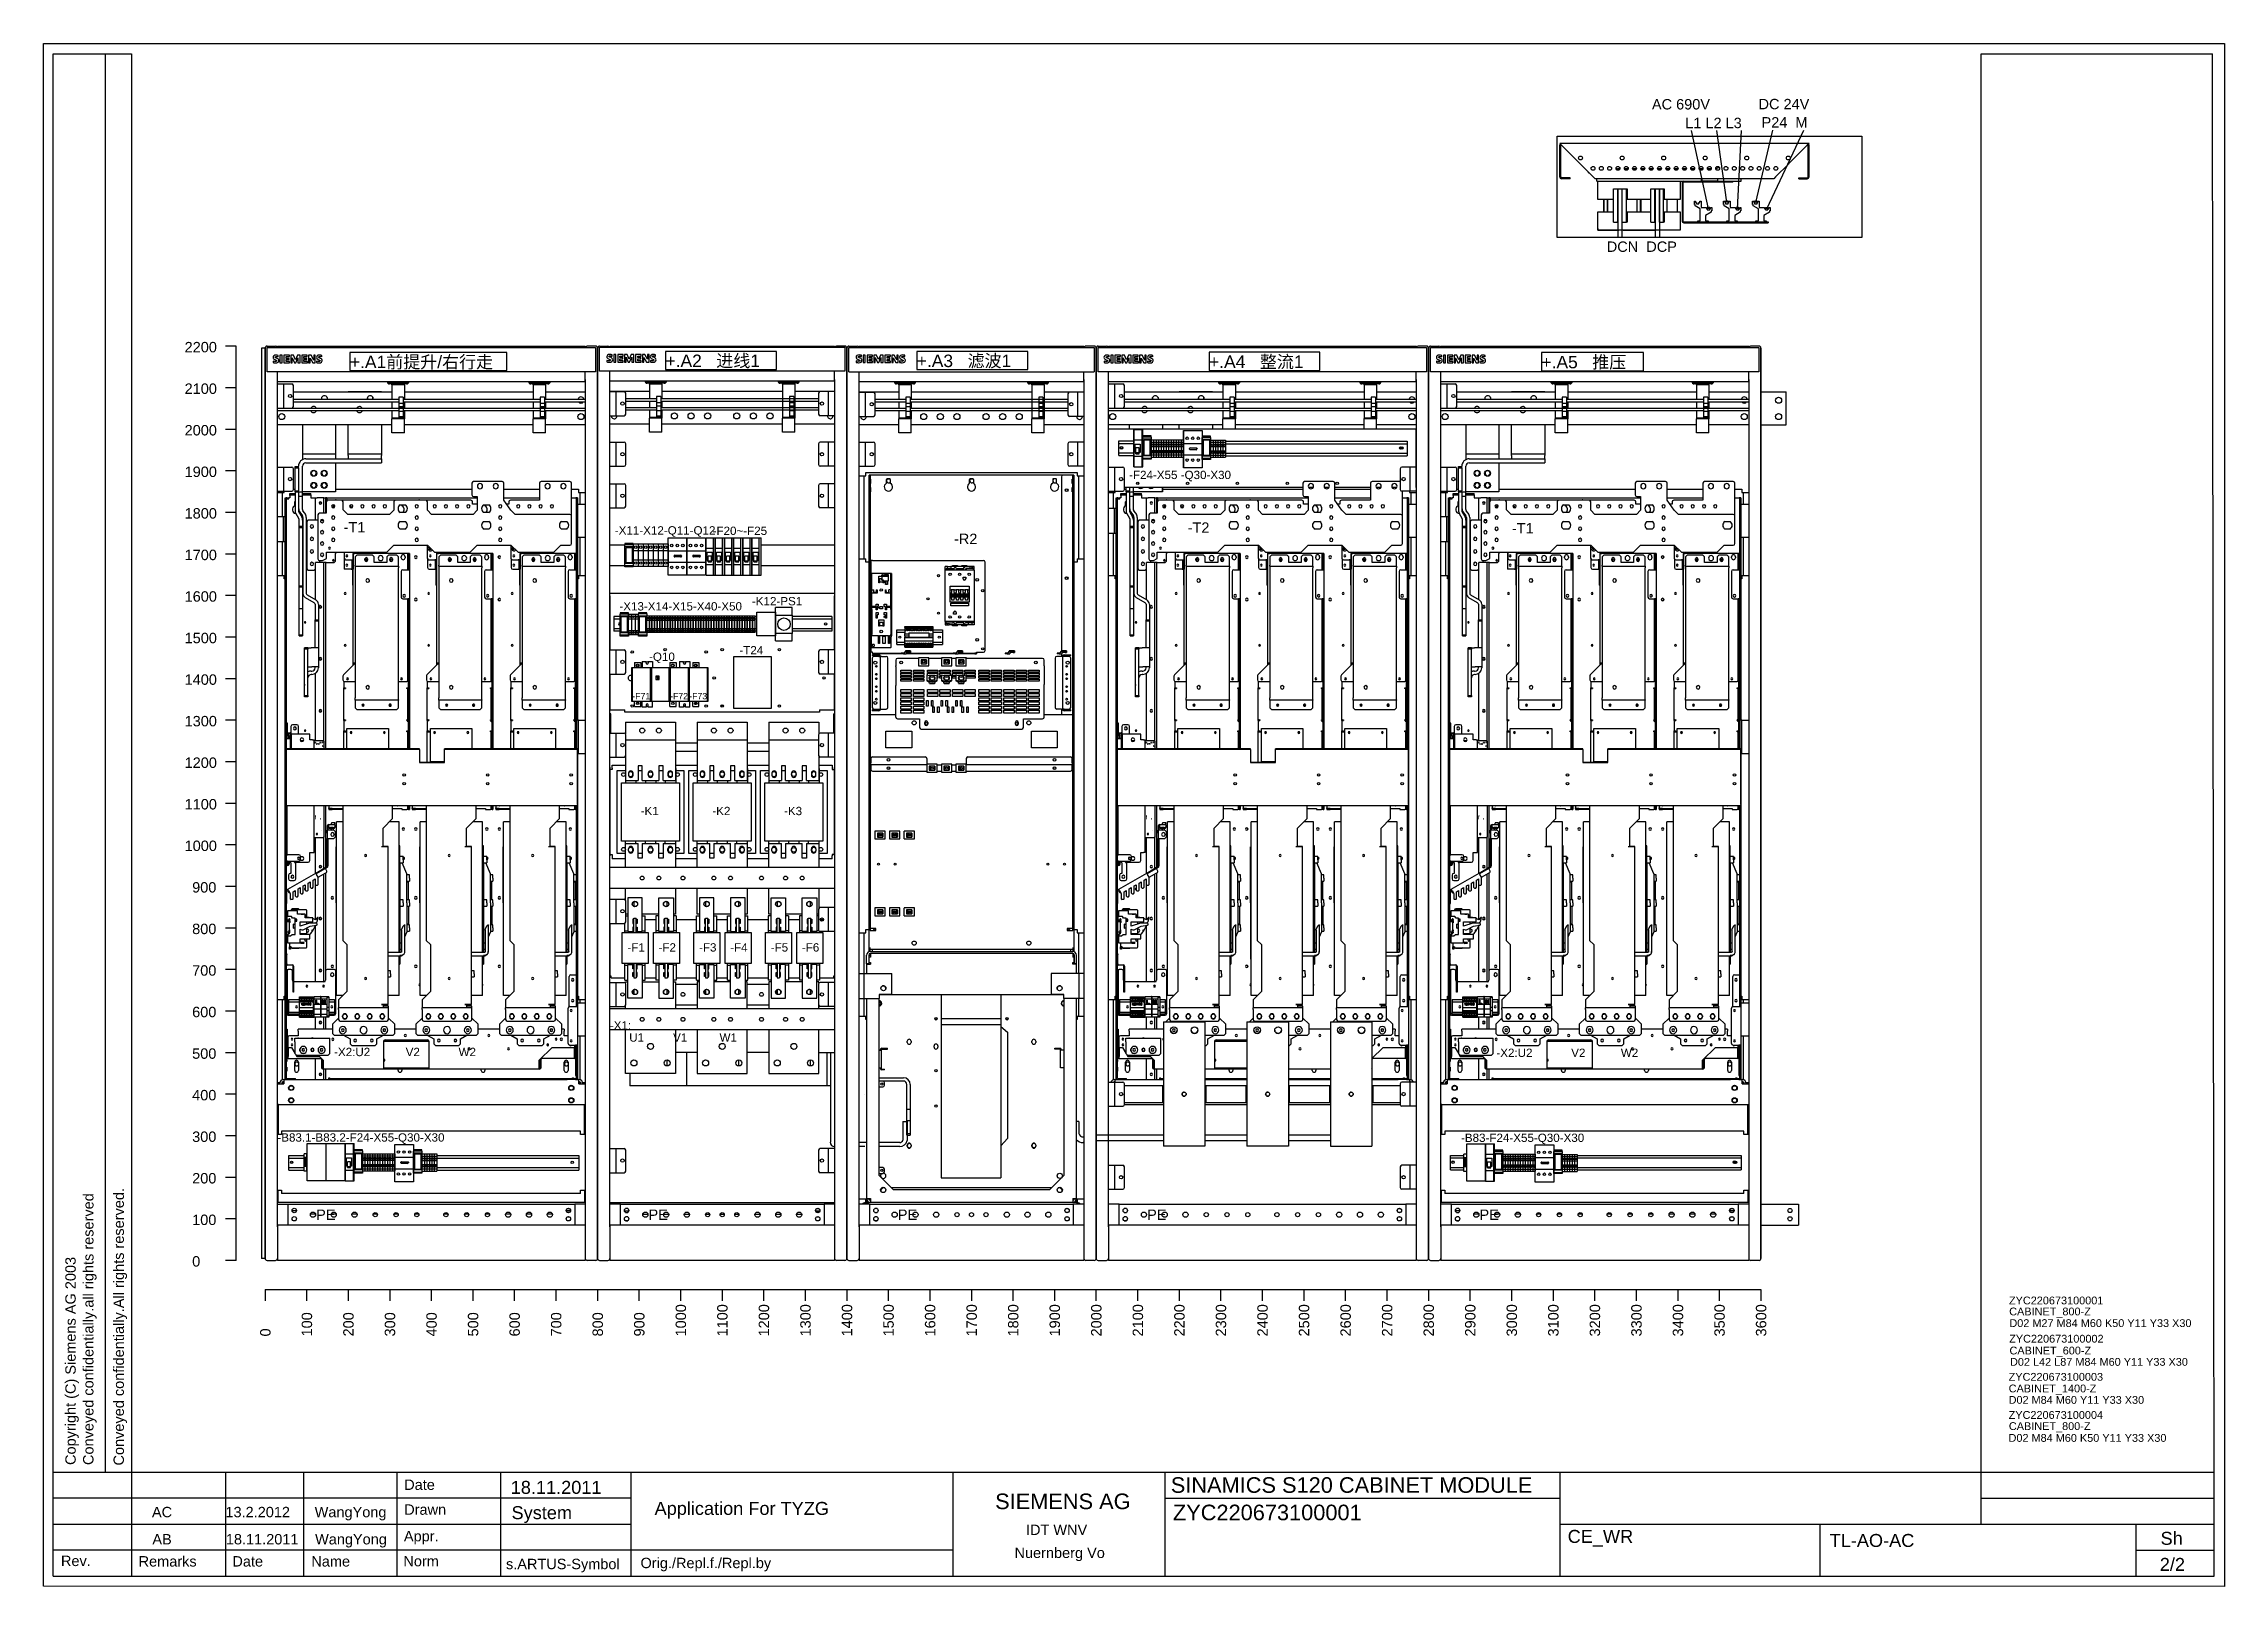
# Model space of a CAD drawing. Header units: inches. Extents: x 0 to 420, y 0 to 297.
import ezdxf
from ezdxf.enums import TextEntityAlignment as Align
from ezdxf.lldxf.tags import DXFTag

# ---------------------------------------------------------------- set-up
doc = ezdxf.new("R2010")
doc.units = ezdxf.units.IN
for name, color, linetype in [('Default', 7, 'Continuous'), ('DV1_Default', 7, 'Continuous'), ('DV2_Default', 7, 'Continuous')]:
    doc.layers.add(name, color=color, linetype=linetype)
doc.styles.add('SEACAD_arial_ttf', font='arial.ttf', dxfattribs={"height": 0.2})
tags = doc.linetypes.add('CENTER2', pattern=[1.125, 0.75, -0.125, 0.125, -0.125]).pattern_tags.tags
tags[10:11] = [DXFTag(74, 4), DXFTag(75, 0), DXFTag(340, '0'), DXFTag(46, 0.0), DXFTag(50, 0.0), DXFTag(44, 0.0), DXFTag(45, 0.0)]
tags[8:9] = [DXFTag(74, 4), DXFTag(75, 0), DXFTag(340, '0'), DXFTag(46, 0.0), DXFTag(50, 0.0), DXFTag(44, 0.0), DXFTag(45, 0.0)]
tags[6:7] = [DXFTag(74, 4), DXFTag(75, 0), DXFTag(340, '0'), DXFTag(46, 0.0), DXFTag(50, 0.0), DXFTag(44, 0.0), DXFTag(45, 0.0)]
tags[4:5] = [DXFTag(74, 4), DXFTag(75, 0), DXFTag(340, '0'), DXFTag(46, 0.0), DXFTag(50, 0.0), DXFTag(44, 0.0), DXFTag(45, 0.0)]

msp = doc.modelspace()

# ---------------------------------------------------------------- texts
at = {"layer": 'Default', "color": 7, "linetype": 'Continuous', "ltscale": 25.4, "style": 'SEACAD_arial_ttf'}
for s, height, p in [('AC 690V', 2, (310.15, 286.69)), ('DC 24V', 2, (330.68, 286.73)), ('L1 L2 L3', 2, (316.57, 283.09)), ('P24  M', 2, (331.26, 283.21)), ('DCN  DCP', 2, (301.46, 259.28)), ('ZYC220673100001', 1.5, (378.9, 56.16)), ('CABINET_800-Z', 1.5, (378.94, 54.04)), ('D02 M27 M84 M60 K50 Y11 Y33 X30', 1.5, (378.98, 51.8)), ('ZYC220673100002', 1.5, (378.94, 48.8)), ('CABINET_600-Z', 1.5, (379, 46.52)), ('D02 L42 L87 M84 M60 Y11 Y33 X30', 1.5, (379.1, 44.34)), ('ZYC220673100003', 1.5, (378.84, 41.46)), ('CABINET_1400-Z', 1.5, (378.85, 39.22)), ('ZYC220673100004', 1.5, (378.84, 34.12)), ('D02 M84 M60 Y11 Y33 X30', 1.5, (378.83, 37.02)), ('CABINET_800-Z', 1.5, (378.88, 31.97)), ('D02 M84 M60 K50 Y11 Y33 X30', 1.5, (378.82, 29.7)), ('SINAMICS S120 CABINET MODULE', 3, (217.51, 21.38)), ('Date', 2, (69.91, 20.94)), ('18.11.2011', 2.5, (90.42, 20.68)), ('SIEMENS AG', 3, (183.69, 18.24)), ('AC', 2, (21.34, 15.68)), ('13.2.2012', 2, (35.49, 15.68)), ('WangYong', 2, (52.67, 15.68)), ('Drawn', 2, (69.91, 16.16)), ('System', 2.5, (90.58, 15.81)), ('Application For TYZG', 2.5, (118.12, 16.63)), ('ZYC220673100001', 3, (217.92, 16.1)), ('AB', 2, (21.42, 10.45)), ('18.11.2011', 2, (35.57, 10.45)), ('WangYong', 2, (52.75, 10.45)), ('Appr.', 2, (69.85, 11.04)), ('IDT WNV', 2, (189.63, 12.26)), ('CE_WR', 2.5, (293.93, 11.24)), ('TL-AO-AC', 2.5, (344.37, 10.46)), ('Sh', 2.5, (408.09, 10.87)), ('Rev.', 2, (3.82, 6.28)), ('Remarks', 2, (18.77, 6.19)), ('Date', 2, (36.83, 6.19)), ('Name', 2, (52.03, 6.19)), ('Norm', 2, (69.75, 6.23)), ('s.ARTUS-Symbol', 2, (89.51, 5.68)), ('Orig./Repl.f./Repl.by', 2, (115.41, 5.88)), ('Nuernberg Vo', 2, (187.42, 7.83)), ('2/2', 2.5, (407.94, 5.85))]:
    msp.add_text(s, height=height, dxfattribs=at).set_placement(p, align=Align.TOP_LEFT)
for s, p in [('Conveyed confidentially.all rights reserved', (8.08, 23.73)), ('Conveyed confidentially.All rights reserved.', (13.94, 23.64)), ('Copyright (C) Siemens AG 2003', (4.66, 23.74))]:
    msp.add_text(s, height=2, rotation=90, dxfattribs=at).set_placement(p, align=Align.TOP_LEFT)

# ---------------------------------------------------------------- blocks, each defined once
blk = doc.blocks.new('815903')
at = {"layer": 'Default', "color": 7, "linetype": 'Continuous', "ltscale": 25.4}
for p, q in [((215.65, 221.06), (215.65, 220.66)), ((215.65, 221.06), (216.13, 221.06)), ((215.65, 220.66), (215.65, 219.82)), ((215.65, 220.66), (216.13, 220.66)), ((215.65, 219.82), (215.65, 219.02)), ((215.65, 219.82), (216.13, 219.82)), ((215.65, 219.02), (216.13, 219.02)), ((215.65, 219.02), (215.65, 218.18)), ((216.13, 221.06), (216.13, 220.66)), ((216.13, 220.66), (216.13, 219.82)), ((216.13, 219.82), (216.13, 219.02)), ((216.13, 219.02), (216.13, 218.18)), ((215.65, 218.18), (216.13, 218.18)), ((215.65, 218.18), (215.65, 217.78)), ((215.65, 217.78), (216.13, 217.78)), ((216.13, 218.18), (216.13, 217.78))]:
    blk.add_line(p, q, dxfattribs=at)
for centre in [(215.89, 220.18), (215.89, 218.66)]:
    blk.add_circle(centre, 0.14, dxfattribs=at)
blk = doc.blocks.new('806263')
at = {"layer": 'Default', "color": 7, "linetype": 'Continuous', "ltscale": 25.4}
for p, q in [((215.17, 221.06), (215.17, 220.66)), ((215.17, 221.06), (215.65, 221.06)), ((215.17, 220.66), (215.17, 219.82)), ((215.17, 220.66), (215.65, 220.66)), ((215.17, 219.82), (215.17, 219.02)), ((215.17, 219.82), (215.65, 219.82)), ((215.17, 219.02), (215.65, 219.02)), ((215.17, 219.02), (215.17, 218.18)), ((215.65, 221.06), (215.65, 220.66)), ((215.65, 220.66), (215.65, 219.82)), ((215.65, 219.82), (215.65, 219.02)), ((215.65, 219.02), (215.65, 218.18)), ((215.17, 218.18), (215.65, 218.18)), ((215.17, 218.18), (215.17, 217.78)), ((215.17, 217.78), (215.65, 217.78)), ((215.65, 218.18), (215.65, 217.78))]:
    blk.add_line(p, q, dxfattribs=at)
for centre in [(215.41, 220.18), (215.41, 218.66)]:
    blk.add_circle(centre, 0.14, dxfattribs=at)
blk = doc.blocks.new('802438')
at = {"layer": 'Default', "color": 7, "linetype": 'Continuous', "ltscale": 25.4}
for p, q in [((214.69, 221.06), (214.69, 220.66)), ((214.69, 221.06), (215.17, 221.06)), ((214.69, 220.66), (214.69, 219.82)), ((214.69, 220.66), (215.17, 220.66)), ((214.69, 219.82), (214.69, 219.02)), ((214.69, 219.82), (215.17, 219.82)), ((214.69, 219.02), (215.17, 219.02)), ((214.69, 219.02), (214.69, 218.18)), ((215.17, 221.06), (215.17, 220.66)), ((215.17, 220.66), (215.17, 219.82)), ((215.17, 219.82), (215.17, 219.02)), ((215.17, 219.02), (215.17, 218.18)), ((214.69, 218.18), (215.17, 218.18)), ((214.69, 218.18), (214.69, 217.78)), ((214.69, 217.78), (215.17, 217.78)), ((215.17, 218.18), (215.17, 217.78))]:
    blk.add_line(p, q, dxfattribs=at)
for centre in [(214.93, 220.18), (214.93, 218.66)]:
    blk.add_circle(centre, 0.14, dxfattribs=at)
blk = doc.blocks.new('803393')
at = {"layer": 'Default', "color": 7, "linetype": 'Continuous', "ltscale": 25.4}
for p, q in [((225.17, 221.8), (223.57, 221.8)), ((223.57, 221.8), (223.57, 221.57)), ((223.57, 221.17), (223.57, 221.57)), ((225.17, 221.57), (223.57, 221.57)), ((223.57, 221.16), (223.57, 221.17)), ((223.57, 217.96), (223.57, 221.16)), ((225.17, 221.16), (223.57, 221.16)), ((223.73, 221), (223.73, 218.12)), ((225.01, 221), (223.73, 221)), ((225.01, 218.12), (225.01, 221)), ((225.17, 221.57), (225.17, 221.8)), ((225.17, 221.57), (225.17, 221.17)), ((225.17, 221.16), (225.17, 221.17)), ((225.17, 217.96), (225.17, 221.16)), ((223.57, 217.95), (223.57, 217.96)), ((225.17, 217.96), (223.57, 217.96)), ((223.57, 217.55), (223.57, 217.95)), ((223.57, 217.32), (223.57, 217.55)), ((223.57, 217.55), (225.17, 217.55)), ((225.17, 217.32), (223.57, 217.32)), ((223.73, 218.12), (225.01, 218.12)), ((225.17, 217.95), (225.17, 217.96)), ((225.17, 217.95), (225.17, 217.55)), ((225.17, 217.55), (225.17, 217.32))]:
    blk.add_line(p, q, dxfattribs=at)
blk = doc.blocks.new('809156')
at = {"layer": 'Default', "color": 7, "linetype": 'Continuous', "ltscale": 25.4}
for p, q in [((214.21, 221.06), (214.21, 220.66)), ((214.21, 221.06), (214.69, 221.06)), ((214.21, 220.66), (214.21, 219.82)), ((214.21, 220.66), (214.69, 220.66)), ((214.21, 219.82), (214.21, 219.02)), ((214.21, 219.82), (214.69, 219.82)), ((214.21, 219.02), (214.69, 219.02)), ((214.21, 219.02), (214.21, 218.18)), ((214.69, 221.06), (214.69, 220.66)), ((214.69, 220.66), (214.69, 219.82)), ((214.69, 219.82), (214.69, 219.02)), ((214.69, 219.02), (214.69, 218.18)), ((214.21, 218.18), (214.69, 218.18)), ((214.21, 218.18), (214.21, 217.78)), ((214.21, 217.78), (214.69, 217.78)), ((214.69, 218.18), (214.69, 217.78))]:
    blk.add_line(p, q, dxfattribs=at)
for centre in [(214.45, 220.18), (214.45, 218.66)]:
    blk.add_circle(centre, 0.14, dxfattribs=at)
blk = doc.blocks.new('803396')
at = {"layer": 'Default', "color": 7, "linetype": 'Continuous', "ltscale": 25.4}
for p, q in [((213.73, 221.06), (213.73, 220.66)), ((213.73, 221.06), (214.21, 221.06)), ((213.73, 220.66), (213.73, 219.82)), ((213.73, 220.66), (214.21, 220.66)), ((213.73, 219.82), (213.73, 219.02)), ((213.73, 219.82), (214.21, 219.82)), ((213.73, 219.02), (214.21, 219.02)), ((213.73, 219.02), (213.73, 218.18)), ((214.21, 221.06), (214.21, 220.66)), ((214.21, 220.66), (214.21, 219.82)), ((214.21, 219.82), (214.21, 219.02)), ((214.21, 219.02), (214.21, 218.18)), ((213.73, 218.18), (214.21, 218.18)), ((213.73, 218.18), (213.73, 217.78)), ((213.73, 217.78), (214.21, 217.78)), ((214.21, 218.18), (214.21, 217.78))]:
    blk.add_line(p, q, dxfattribs=at)
for centre in [(213.97, 220.18), (213.97, 218.66)]:
    blk.add_circle(centre, 0.14, dxfattribs=at)
blk = doc.blocks.new('806264')
at = {"layer": 'Default', "color": 7, "linetype": 'Continuous', "ltscale": 25.4}
for p, q in [((225.64, 221.02), (225.64, 220.62)), ((225.64, 221.02), (226.12, 221.02)), ((225.64, 220.62), (225.64, 219.78)), ((225.64, 220.62), (226.12, 220.62)), ((225.64, 219.78), (225.64, 218.98)), ((225.64, 219.78), (226.12, 219.78)), ((225.64, 218.98), (226.12, 218.98)), ((225.64, 218.98), (225.64, 218.14)), ((226.12, 221.02), (226.12, 220.62)), ((226.12, 220.62), (226.12, 219.78)), ((226.12, 219.78), (226.12, 218.98)), ((226.12, 218.98), (226.12, 218.14)), ((225.64, 218.14), (226.12, 218.14)), ((225.64, 218.14), (225.64, 217.74)), ((225.64, 217.74), (226.12, 217.74)), ((226.12, 218.14), (226.12, 217.74))]:
    blk.add_line(p, q, dxfattribs=at)
for centre in [(225.88, 220.14), (225.88, 218.62)]:
    blk.add_circle(centre, 0.14, dxfattribs=at)
blk = doc.blocks.new('805313')
at = {"layer": 'Default', "color": 7, "linetype": 'Continuous', "ltscale": 25.4}
for p, q in [((225.16, 221.02), (225.16, 220.62)), ((225.16, 221.02), (225.64, 221.02)), ((225.16, 220.62), (225.16, 219.78)), ((225.16, 220.62), (225.64, 220.62)), ((225.16, 219.78), (225.16, 218.98)), ((225.16, 219.78), (225.64, 219.78)), ((225.16, 218.98), (225.64, 218.98)), ((225.16, 218.98), (225.16, 218.14)), ((225.64, 221.02), (225.64, 220.62)), ((225.64, 220.62), (225.64, 219.78)), ((225.64, 219.78), (225.64, 218.98)), ((225.64, 218.98), (225.64, 218.14)), ((225.16, 218.14), (225.64, 218.14)), ((225.16, 218.14), (225.16, 217.74)), ((225.16, 217.74), (225.64, 217.74)), ((225.64, 218.14), (225.64, 217.74))]:
    blk.add_line(p, q, dxfattribs=at)
for centre in [(225.4, 220.14), (225.4, 218.62)]:
    blk.add_circle(centre, 0.14, dxfattribs=at)
blk = doc.blocks.new('815910')
at = {"layer": 'Default', "color": 7, "linetype": 'Continuous', "ltscale": 25.4}
for p, q in [((213.73, 221.83), (212.13, 221.83)), ((212.13, 221.83), (212.13, 221.6)), ((212.13, 221.2), (212.13, 221.6)), ((213.73, 221.6), (212.13, 221.6)), ((212.13, 221.19), (212.13, 221.2)), ((212.13, 217.99), (212.13, 221.19)), ((213.73, 221.19), (212.13, 221.19)), ((212.29, 221.03), (212.29, 218.15)), ((213.57, 221.03), (212.29, 221.03)), ((213.57, 218.15), (213.57, 221.03)), ((213.73, 221.6), (213.73, 221.83)), ((213.73, 221.6), (213.73, 221.2)), ((213.73, 221.19), (213.73, 221.2)), ((213.73, 217.99), (213.73, 221.19)), ((212.13, 217.98), (212.13, 217.99)), ((213.73, 217.99), (212.13, 217.99)), ((212.13, 217.58), (212.13, 217.98)), ((212.13, 217.35), (212.13, 217.58)), ((212.13, 217.58), (213.73, 217.58)), ((213.73, 217.35), (212.13, 217.35)), ((212.29, 218.15), (213.57, 218.15)), ((213.73, 217.98), (213.73, 217.99)), ((213.73, 217.98), (213.73, 217.58)), ((213.73, 217.58), (213.73, 217.35))]:
    blk.add_line(p, q, dxfattribs=at)
blk = doc.blocks.new('732745')
at = {"layer": 'Default', "color": 7, "linetype": 'Continuous', "ltscale": 25.4}
for p, q in [((217.57, 221.06), (217.57, 220.66)), ((217.57, 221.06), (218.05, 221.06)), ((217.57, 220.66), (217.57, 219.82)), ((217.57, 220.66), (218.05, 220.66)), ((217.57, 219.82), (217.57, 219.02)), ((217.57, 219.82), (218.05, 219.82)), ((217.57, 219.02), (218.05, 219.02)), ((217.57, 219.02), (217.57, 218.18)), ((218.05, 221.06), (218.05, 220.66)), ((218.05, 220.66), (218.05, 219.82)), ((218.05, 219.82), (218.05, 219.02)), ((218.05, 219.02), (218.05, 218.18)), ((217.57, 218.18), (218.05, 218.18)), ((217.57, 218.18), (217.57, 217.78)), ((217.57, 217.78), (218.05, 217.78)), ((218.05, 218.18), (218.05, 217.78))]:
    blk.add_line(p, q, dxfattribs=at)
for centre in [(217.81, 220.18), (217.81, 218.66)]:
    blk.add_circle(centre, 0.14, dxfattribs=at)
blk = doc.blocks.new('811087')
at = {"layer": 'Default', "color": 7, "linetype": 'Continuous', "ltscale": 25.4}
for p, q in [((217.09, 221.06), (217.09, 220.66)), ((217.09, 221.06), (217.57, 221.06)), ((217.09, 220.66), (217.09, 219.82)), ((217.09, 220.66), (217.57, 220.66)), ((217.09, 219.82), (217.09, 219.02)), ((217.09, 219.82), (217.57, 219.82)), ((217.09, 219.02), (217.57, 219.02)), ((217.09, 219.02), (217.09, 218.18)), ((217.57, 221.06), (217.57, 220.66)), ((217.57, 220.66), (217.57, 219.82)), ((217.57, 219.82), (217.57, 219.02)), ((217.57, 219.02), (217.57, 218.18)), ((217.09, 218.18), (217.57, 218.18)), ((217.09, 218.18), (217.09, 217.78)), ((217.09, 217.78), (217.57, 217.78)), ((217.57, 218.18), (217.57, 217.78))]:
    blk.add_line(p, q, dxfattribs=at)
for centre in [(217.33, 220.18), (217.33, 218.66)]:
    blk.add_circle(centre, 0.14, dxfattribs=at)
blk = doc.blocks.new('807228')
at = {"layer": 'Default', "color": 7, "linetype": 'Continuous', "ltscale": 25.4}
for p, q in [((216.61, 221.06), (216.61, 220.66)), ((216.61, 221.06), (217.09, 221.06)), ((216.61, 220.66), (216.61, 219.82)), ((216.61, 220.66), (217.09, 220.66)), ((216.61, 219.82), (216.61, 219.02)), ((216.61, 219.82), (217.09, 219.82)), ((216.61, 219.02), (217.09, 219.02)), ((216.61, 219.02), (216.61, 218.18)), ((217.09, 221.06), (217.09, 220.66)), ((217.09, 220.66), (217.09, 219.82)), ((217.09, 219.82), (217.09, 219.02)), ((217.09, 219.02), (217.09, 218.18)), ((216.61, 218.18), (217.09, 218.18)), ((216.61, 218.18), (216.61, 217.78)), ((216.61, 217.78), (217.09, 217.78)), ((217.09, 218.18), (217.09, 217.78))]:
    blk.add_line(p, q, dxfattribs=at)
for centre in [(216.85, 220.18), (216.85, 218.66)]:
    blk.add_circle(centre, 0.14, dxfattribs=at)
blk = doc.blocks.new('813008')
at = {"layer": 'Default', "color": 7, "linetype": 'Continuous', "ltscale": 25.4}
for p, q in [((216.13, 221.06), (216.13, 220.66)), ((216.13, 221.06), (216.61, 221.06)), ((216.13, 220.66), (216.13, 219.82)), ((216.13, 220.66), (216.61, 220.66)), ((216.13, 219.82), (216.13, 219.02)), ((216.13, 219.82), (216.61, 219.82)), ((216.13, 219.02), (216.61, 219.02)), ((216.13, 219.02), (216.13, 218.18)), ((216.61, 221.06), (216.61, 220.66)), ((216.61, 220.66), (216.61, 219.82)), ((216.61, 219.82), (216.61, 219.02)), ((216.61, 219.02), (216.61, 218.18)), ((216.13, 218.18), (216.61, 218.18)), ((216.13, 218.18), (216.13, 217.78)), ((216.13, 217.78), (216.61, 217.78)), ((216.61, 218.18), (216.61, 217.78))]:
    blk.add_line(p, q, dxfattribs=at)
for centre in [(216.37, 220.18), (216.37, 218.66)]:
    blk.add_circle(centre, 0.14, dxfattribs=at)
blk = doc.blocks.new('802436')
at = {"layer": 'Default', "color": 7, "linetype": 'Continuous', "ltscale": 25.4}
for p, q in [((219.49, 221.06), (219.49, 220.66)), ((219.49, 221.06), (219.97, 221.06)), ((219.49, 220.66), (219.49, 219.82)), ((219.49, 220.66), (219.97, 220.66)), ((219.49, 219.82), (219.49, 219.02)), ((219.49, 219.82), (219.97, 219.82)), ((219.49, 219.02), (219.97, 219.02)), ((219.49, 219.02), (219.49, 218.18)), ((219.97, 221.06), (219.97, 220.66)), ((219.97, 220.66), (219.97, 219.82)), ((219.97, 219.82), (219.97, 219.02)), ((219.97, 219.02), (219.97, 218.18)), ((219.49, 218.18), (219.97, 218.18)), ((219.49, 218.18), (219.49, 217.78)), ((219.49, 217.78), (219.97, 217.78)), ((219.97, 218.18), (219.97, 217.78))]:
    blk.add_line(p, q, dxfattribs=at)
for centre in [(219.73, 220.18), (219.73, 218.66)]:
    blk.add_circle(centre, 0.14, dxfattribs=at)
blk = doc.blocks.new('804385')
at = {"layer": 'Default', "color": 7, "linetype": 'Continuous', "ltscale": 25.4}
for p, q in [((219.01, 221.06), (219.01, 220.66)), ((219.01, 221.06), (219.49, 221.06)), ((219.01, 220.66), (219.01, 219.82)), ((219.01, 220.66), (219.49, 220.66)), ((219.01, 219.82), (219.01, 219.02)), ((219.01, 219.82), (219.49, 219.82)), ((219.01, 219.02), (219.49, 219.02)), ((219.01, 219.02), (219.01, 218.18)), ((219.49, 221.06), (219.49, 220.66)), ((219.49, 220.66), (219.49, 219.82)), ((219.49, 219.82), (219.49, 219.02)), ((219.49, 219.02), (219.49, 218.18)), ((219.01, 218.18), (219.49, 218.18)), ((219.01, 218.18), (219.01, 217.78)), ((219.01, 217.78), (219.49, 217.78)), ((219.49, 218.18), (219.49, 217.78))]:
    blk.add_line(p, q, dxfattribs=at)
for centre in [(219.25, 220.18), (219.25, 218.66)]:
    blk.add_circle(centre, 0.14, dxfattribs=at)
blk = doc.blocks.new('816872')
at = {"layer": 'Default', "color": 7, "linetype": 'Continuous', "ltscale": 25.4}
for p, q in [((218.53, 221.06), (218.53, 220.66)), ((218.53, 221.06), (219.01, 221.06)), ((218.53, 220.66), (218.53, 219.82)), ((218.53, 220.66), (219.01, 220.66)), ((218.53, 219.82), (218.53, 219.02)), ((218.53, 219.82), (219.01, 219.82)), ((218.53, 219.02), (219.01, 219.02)), ((218.53, 219.02), (218.53, 218.18)), ((219.01, 221.06), (219.01, 220.66)), ((219.01, 220.66), (219.01, 219.82)), ((219.01, 219.82), (219.01, 219.02)), ((219.01, 219.02), (219.01, 218.18)), ((218.53, 218.18), (219.01, 218.18)), ((218.53, 218.18), (218.53, 217.78)), ((218.53, 217.78), (219.01, 217.78)), ((219.01, 218.18), (219.01, 217.78))]:
    blk.add_line(p, q, dxfattribs=at)
for centre in [(218.77, 220.18), (218.77, 218.66)]:
    blk.add_circle(centre, 0.14, dxfattribs=at)
blk = doc.blocks.new('813968')
at = {"layer": 'Default', "color": 7, "linetype": 'Continuous', "ltscale": 25.4}
for p, q in [((218.05, 221.06), (218.05, 220.66)), ((218.05, 221.06), (218.53, 221.06)), ((218.05, 220.66), (218.05, 219.82)), ((218.05, 220.66), (218.53, 220.66)), ((218.05, 219.82), (218.05, 219.02)), ((218.05, 219.82), (218.53, 219.82)), ((218.05, 219.02), (218.53, 219.02)), ((218.05, 219.02), (218.05, 218.18)), ((218.53, 221.06), (218.53, 220.66)), ((218.53, 220.66), (218.53, 219.82)), ((218.53, 219.82), (218.53, 219.02)), ((218.53, 219.02), (218.53, 218.18)), ((218.05, 218.18), (218.53, 218.18)), ((218.05, 218.18), (218.05, 217.78)), ((218.05, 217.78), (218.53, 217.78)), ((218.53, 218.18), (218.53, 217.78))]:
    blk.add_line(p, q, dxfattribs=at)
for centre in [(218.29, 220.18), (218.29, 218.66)]:
    blk.add_circle(centre, 0.14, dxfattribs=at)
blk = doc.blocks.new('814930')
at = {"layer": 'Default', "color": 7, "linetype": 'Continuous', "ltscale": 25.4}
for p, q in [((226.6, 221.02), (226.6, 220.62)), ((226.6, 221.02), (227.08, 221.02)), ((226.6, 220.62), (226.6, 219.78)), ((226.6, 220.62), (227.08, 220.62)), ((226.6, 219.78), (226.6, 218.98)), ((226.6, 219.78), (227.08, 219.78)), ((226.6, 218.98), (227.08, 218.98)), ((226.6, 218.98), (226.6, 218.14)), ((227.08, 221.02), (227.08, 220.62)), ((227.08, 220.62), (227.08, 219.78)), ((227.08, 219.78), (227.08, 218.98)), ((227.08, 218.98), (227.08, 218.14)), ((226.6, 218.14), (227.08, 218.14)), ((226.6, 218.14), (226.6, 217.74)), ((226.6, 217.74), (227.08, 217.74)), ((227.08, 218.14), (227.08, 217.74))]:
    blk.add_line(p, q, dxfattribs=at)
for centre in [(226.84, 220.14), (226.84, 218.62)]:
    blk.add_circle(centre, 0.14, dxfattribs=at)
blk = doc.blocks.new('810128')
at = {"layer": 'Default', "color": 7, "linetype": 'Continuous', "ltscale": 25.4}
for p, q in [((226.12, 221.02), (226.12, 220.62)), ((226.12, 221.02), (226.6, 221.02)), ((226.12, 220.62), (226.12, 219.78)), ((226.12, 220.62), (226.6, 220.62)), ((226.12, 219.78), (226.12, 218.98)), ((226.12, 219.78), (226.6, 219.78)), ((226.12, 218.98), (226.6, 218.98)), ((226.12, 218.98), (226.12, 218.14)), ((226.6, 221.02), (226.6, 220.62)), ((226.6, 220.62), (226.6, 219.78)), ((226.6, 219.78), (226.6, 218.98)), ((226.6, 218.98), (226.6, 218.14)), ((226.12, 218.14), (226.6, 218.14)), ((226.12, 218.14), (226.12, 217.74)), ((226.12, 217.74), (226.6, 217.74)), ((226.6, 218.14), (226.6, 217.74))]:
    blk.add_line(p, q, dxfattribs=at)
for centre in [(226.36, 220.14), (226.36, 218.62)]:
    blk.add_circle(centre, 0.14, dxfattribs=at)
blk = doc.blocks.new('804386')
at = {"layer": 'Default', "color": 7, "linetype": 'Continuous', "ltscale": 25.4}
for p, q in [((227.56, 221.02), (227.56, 220.62)), ((227.56, 221.02), (228.04, 221.02)), ((227.56, 220.62), (227.56, 219.78)), ((227.56, 220.62), (228.04, 220.62)), ((227.56, 219.78), (227.56, 218.98)), ((227.56, 219.78), (228.04, 219.78)), ((227.56, 218.98), (228.04, 218.98)), ((227.56, 218.98), (227.56, 218.14)), ((228.04, 221.02), (228.04, 220.62)), ((228.04, 220.62), (228.04, 219.78)), ((228.04, 219.78), (228.04, 218.98)), ((228.04, 218.98), (228.04, 218.14)), ((227.56, 218.14), (228.04, 218.14)), ((227.56, 218.14), (227.56, 217.74)), ((227.56, 217.74), (228.04, 217.74)), ((228.04, 218.14), (228.04, 217.74))]:
    blk.add_line(p, q, dxfattribs=at)
for centre in [(227.8, 220.14), (227.8, 218.62)]:
    blk.add_circle(centre, 0.14, dxfattribs=at)
blk = doc.blocks.new('806265')
at = {"layer": 'Default', "color": 7, "linetype": 'Continuous', "ltscale": 25.4}
for p, q in [((227.08, 221.02), (227.08, 220.62)), ((227.08, 221.02), (227.56, 221.02)), ((227.08, 220.62), (227.08, 219.78)), ((227.08, 220.62), (227.56, 220.62)), ((227.08, 219.78), (227.08, 218.98)), ((227.08, 219.78), (227.56, 219.78)), ((227.08, 218.98), (227.56, 218.98)), ((227.08, 218.98), (227.08, 218.14)), ((227.56, 221.02), (227.56, 220.62)), ((227.56, 220.62), (227.56, 219.78)), ((227.56, 219.78), (227.56, 218.98)), ((227.56, 218.98), (227.56, 218.14)), ((227.08, 218.14), (227.56, 218.14)), ((227.08, 218.14), (227.08, 217.74)), ((227.08, 217.74), (227.56, 217.74)), ((227.56, 218.14), (227.56, 217.74))]:
    blk.add_line(p, q, dxfattribs=at)
for centre in [(227.32, 220.14), (227.32, 218.62)]:
    blk.add_circle(centre, 0.14, dxfattribs=at)
blk = doc.blocks.new('815909')
at = {"layer": 'Default', "color": 7, "linetype": 'Continuous', "ltscale": 25.4}
for p, q in [((273.95, 82.86), (273.95, 83.58)), ((274.51, 83.58), (273.95, 83.58)), ((273.95, 81.42), (273.95, 82.86)), ((274.51, 82.86), (273.95, 82.86)), ((273.95, 80.22), (273.95, 81.42)), ((274.51, 81.42), (273.95, 81.42)), ((274.51, 80.22), (273.95, 80.22)), ((274.31, 82.39), (274.07, 82.39)), ((274.07, 82.39), (274.07, 81.59)), ((274.07, 81.59), (274.31, 81.59)), ((274.08, 81.2), (274.3, 81.2)), ((274.31, 81.59), (274.31, 82.39)), ((274.51, 82.86), (274.51, 83.58)), ((274.51, 81.42), (274.51, 82.86)), ((274.51, 80.22), (274.51, 81.42))]:
    blk.add_line(p, q, dxfattribs=at)
blk.add_circle((274.2, 82.66), 0.12, dxfattribs=at)
blk.add_arc((274.19, 81.25), 0.12, 334.7599, 205.2401, dxfattribs=at)
blk = doc.blocks.new('813967')
at = {"layer": 'Default', "color": 7, "linetype": 'Continuous', "ltscale": 25.4}
for p, q in [((283.36, 83.58), (283.36, 83.18)), ((283.36, 83.58), (283.84, 83.58)), ((283.36, 83.18), (283.36, 82.34)), ((283.36, 83.18), (283.84, 83.18)), ((283.36, 82.34), (283.36, 81.54)), ((283.36, 82.34), (283.84, 82.34)), ((283.36, 81.54), (283.84, 81.54)), ((283.36, 81.54), (283.36, 80.7)), ((283.36, 80.7), (283.84, 80.7)), ((283.36, 80.7), (283.36, 80.3)), ((283.36, 80.3), (283.84, 80.3)), ((283.84, 83.58), (283.84, 83.18)), ((283.84, 83.18), (283.84, 82.34)), ((283.84, 82.34), (283.84, 81.54)), ((283.84, 81.54), (283.84, 80.7)), ((283.84, 80.7), (283.84, 80.3))]:
    blk.add_line(p, q, dxfattribs=at)
for centre in [(283.6, 82.7), (283.6, 81.18)]:
    blk.add_circle(centre, 0.14, dxfattribs=at)
blk = doc.blocks.new('813004')
at = {"layer": 'Default', "color": 7, "linetype": 'Continuous', "ltscale": 25.4}
for p, q in [((282.88, 83.58), (282.88, 83.18)), ((282.88, 83.58), (283.36, 83.58)), ((282.88, 83.18), (282.88, 82.34)), ((282.88, 83.18), (283.36, 83.18)), ((282.88, 82.34), (282.88, 81.54)), ((282.88, 82.34), (283.36, 82.34)), ((282.88, 81.54), (283.36, 81.54)), ((282.88, 81.54), (282.88, 80.7)), ((282.88, 80.7), (283.36, 80.7)), ((282.88, 80.7), (282.88, 80.3)), ((282.88, 80.3), (283.36, 80.3)), ((283.36, 83.58), (283.36, 83.18)), ((283.36, 83.18), (283.36, 82.34)), ((283.36, 82.34), (283.36, 81.54)), ((283.36, 81.54), (283.36, 80.7)), ((283.36, 80.7), (283.36, 80.3))]:
    blk.add_line(p, q, dxfattribs=at)
for centre in [(283.12, 82.7), (283.12, 81.18)]:
    blk.add_circle(centre, 0.14, dxfattribs=at)
blk = doc.blocks.new('803395')
at = {"layer": 'Default', "color": 7, "linetype": 'Continuous', "ltscale": 25.4}
for p, q in [((282.4, 83.58), (282.4, 83.18)), ((282.4, 83.58), (282.88, 83.58)), ((282.4, 83.18), (282.4, 82.34)), ((282.4, 83.18), (282.88, 83.18)), ((282.4, 82.34), (282.4, 81.54)), ((282.4, 82.34), (282.88, 82.34)), ((282.4, 81.54), (282.88, 81.54)), ((282.4, 81.54), (282.4, 80.7)), ((282.4, 80.7), (282.88, 80.7)), ((282.4, 80.7), (282.4, 80.3)), ((282.4, 80.3), (282.88, 80.3)), ((282.88, 83.58), (282.88, 83.18)), ((282.88, 83.18), (282.88, 82.34)), ((282.88, 82.34), (282.88, 81.54)), ((282.88, 81.54), (282.88, 80.7)), ((282.88, 80.7), (282.88, 80.3))]:
    blk.add_line(p, q, dxfattribs=at)
for centre in [(282.64, 82.7), (282.64, 81.18)]:
    blk.add_circle(centre, 0.14, dxfattribs=at)
blk = doc.blocks.new('812071')
at = {"layer": 'Default', "color": 7, "linetype": 'Continuous', "ltscale": 25.4}
for p, q in [((292.87, 84.32), (291.27, 84.32)), ((291.27, 84.32), (291.27, 84.08)), ((291.27, 83.68), (291.27, 84.08)), ((292.87, 84.08), (291.27, 84.08)), ((292.87, 84.08), (292.87, 84.32)), ((292.87, 84.08), (292.87, 83.68)), ((291.27, 80.48), (291.27, 83.68)), ((291.27, 83.68), (291.27, 83.68)), ((292.87, 83.68), (291.27, 83.68)), ((291.27, 80.47), (291.27, 80.48)), ((292.87, 80.48), (291.27, 80.48)), ((291.27, 80.07), (291.27, 80.47)), ((291.27, 79.84), (291.27, 80.07)), ((291.27, 80.07), (292.87, 80.07)), ((292.87, 79.84), (291.27, 79.84)), ((291.43, 83.52), (291.43, 80.64)), ((292.71, 83.52), (291.43, 83.52)), ((291.43, 80.64), (292.71, 80.64)), ((292.71, 80.64), (292.71, 83.52)), ((292.87, 83.68), (292.87, 83.68)), ((292.87, 80.48), (292.87, 83.68)), ((292.87, 80.47), (292.87, 80.48)), ((292.87, 80.47), (292.87, 80.07)), ((292.87, 80.07), (292.87, 79.84))]:
    blk.add_line(p, q, dxfattribs=at)
blk = doc.blocks.new('813010')
at = {"layer": 'Default', "color": 7, "linetype": 'Continuous', "ltscale": 25.4}
for p, q in [((281.92, 83.58), (281.92, 83.18)), ((281.92, 83.58), (282.4, 83.58)), ((281.92, 83.18), (281.92, 82.34)), ((281.92, 83.18), (282.4, 83.18)), ((281.92, 82.34), (281.92, 81.54)), ((281.92, 82.34), (282.4, 82.34)), ((281.92, 81.54), (282.4, 81.54)), ((281.92, 81.54), (281.92, 80.7)), ((281.92, 80.7), (282.4, 80.7)), ((281.92, 80.7), (281.92, 80.3)), ((281.92, 80.3), (282.4, 80.3)), ((282.4, 83.58), (282.4, 83.18)), ((282.4, 83.18), (282.4, 82.34)), ((282.4, 82.34), (282.4, 81.54)), ((282.4, 81.54), (282.4, 80.7)), ((282.4, 80.7), (282.4, 80.3))]:
    blk.add_line(p, q, dxfattribs=at)
for centre in [(282.16, 82.7), (282.16, 81.18)]:
    blk.add_circle(centre, 0.14, dxfattribs=at)
blk = doc.blocks.new('815908')
at = {"layer": 'Default', "color": 7, "linetype": 'Continuous', "ltscale": 25.4}
for p, q in [((281.44, 83.58), (281.44, 83.18)), ((281.44, 83.58), (281.92, 83.58)), ((281.44, 83.18), (281.44, 82.34)), ((281.44, 83.18), (281.92, 83.18)), ((281.44, 82.34), (281.44, 81.54)), ((281.44, 82.34), (281.92, 82.34)), ((281.44, 81.54), (281.92, 81.54)), ((281.44, 81.54), (281.44, 80.7)), ((281.44, 80.7), (281.92, 80.7)), ((281.44, 80.7), (281.44, 80.3)), ((281.44, 80.3), (281.92, 80.3)), ((281.92, 83.58), (281.92, 83.18)), ((281.92, 83.18), (281.92, 82.34)), ((281.92, 82.34), (281.92, 81.54)), ((281.92, 81.54), (281.92, 80.7)), ((281.92, 80.7), (281.92, 80.3))]:
    blk.add_line(p, q, dxfattribs=at)
for centre in [(281.68, 82.7), (281.68, 81.18)]:
    blk.add_circle(centre, 0.14, dxfattribs=at)
blk = doc.blocks.new('803394')
at = {"layer": 'Default', "color": 7, "linetype": 'Continuous', "ltscale": 25.4}
for p, q in [((293.35, 83.54), (293.35, 83.14)), ((293.35, 83.54), (293.83, 83.54)), ((293.35, 83.14), (293.35, 82.3)), ((293.35, 83.14), (293.83, 83.14)), ((293.35, 82.3), (293.35, 81.5)), ((293.35, 82.3), (293.83, 82.3)), ((293.35, 81.5), (293.83, 81.5)), ((293.35, 81.5), (293.35, 80.66)), ((293.35, 80.66), (293.83, 80.66)), ((293.35, 80.66), (293.35, 80.26)), ((293.35, 80.26), (293.83, 80.26)), ((293.83, 83.54), (293.83, 83.14)), ((293.83, 83.14), (293.83, 82.3)), ((293.83, 82.3), (293.83, 81.5)), ((293.83, 81.5), (293.83, 80.66)), ((293.83, 80.66), (293.83, 80.26))]:
    blk.add_line(p, q, dxfattribs=at)
for centre in [(293.59, 82.66), (293.59, 81.14)]:
    blk.add_circle(centre, 0.14, dxfattribs=at)
blk = doc.blocks.new('810129')
at = {"layer": 'Default', "color": 7, "linetype": 'Continuous', "ltscale": 25.4}
for p, q in [((292.87, 83.54), (292.87, 83.14)), ((292.87, 83.54), (293.35, 83.54)), ((292.87, 83.14), (292.87, 82.3)), ((292.87, 83.14), (293.35, 83.14)), ((292.87, 82.3), (292.87, 81.5)), ((292.87, 82.3), (293.35, 82.3)), ((292.87, 81.5), (293.35, 81.5)), ((292.87, 81.5), (292.87, 80.66)), ((292.87, 80.66), (293.35, 80.66)), ((292.87, 80.66), (292.87, 80.26)), ((292.87, 80.26), (293.35, 80.26)), ((293.35, 83.54), (293.35, 83.14)), ((293.35, 83.14), (293.35, 82.3)), ((293.35, 82.3), (293.35, 81.5)), ((293.35, 81.5), (293.35, 80.66)), ((293.35, 80.66), (293.35, 80.26))]:
    blk.add_line(p, q, dxfattribs=at)
for centre in [(293.11, 82.66), (293.11, 81.14)]:
    blk.add_circle(centre, 0.14, dxfattribs=at)
blk = doc.blocks.new('807227')
at = {"layer": 'Default', "color": 7, "linetype": 'Continuous', "ltscale": 25.4}
for p, q in [((281.44, 84.35), (279.84, 84.35)), ((279.84, 84.35), (279.84, 84.12)), ((279.84, 83.72), (279.84, 84.12)), ((281.44, 84.12), (279.84, 84.12)), ((281.44, 84.12), (281.44, 84.35)), ((281.44, 84.12), (281.44, 83.72)), ((279.84, 83.71), (279.84, 83.72)), ((279.84, 80.51), (279.84, 83.71)), ((281.44, 83.71), (279.84, 83.71)), ((279.84, 80.5), (279.84, 80.51)), ((281.44, 80.51), (279.84, 80.51)), ((279.84, 80.1), (279.84, 80.5)), ((279.84, 79.87), (279.84, 80.1)), ((279.84, 80.1), (281.44, 80.1)), ((281.44, 79.87), (279.84, 79.87)), ((280, 83.55), (280, 80.67)), ((281.28, 83.55), (280, 83.55)), ((280, 80.67), (281.28, 80.67)), ((281.28, 80.67), (281.28, 83.55)), ((281.44, 83.71), (281.44, 83.72)), ((281.44, 80.51), (281.44, 83.71)), ((281.44, 80.5), (281.44, 80.51)), ((281.44, 80.5), (281.44, 80.1)), ((281.44, 80.1), (281.44, 79.87))]:
    blk.add_line(p, q, dxfattribs=at)
blk = doc.blocks.new('816869')
at = {"layer": 'Default', "color": 7, "linetype": 'Continuous', "ltscale": 25.4}
for p, q in [((285.28, 83.58), (285.28, 83.18)), ((285.28, 83.58), (285.76, 83.58)), ((285.28, 83.18), (285.28, 82.34)), ((285.28, 83.18), (285.76, 83.18)), ((285.28, 82.34), (285.28, 81.54)), ((285.28, 82.34), (285.76, 82.34)), ((285.28, 81.54), (285.76, 81.54)), ((285.28, 81.54), (285.28, 80.7)), ((285.28, 80.7), (285.76, 80.7)), ((285.28, 80.7), (285.28, 80.3)), ((285.28, 80.3), (285.76, 80.3)), ((285.76, 83.58), (285.76, 83.18)), ((285.76, 83.18), (285.76, 82.34)), ((285.76, 82.34), (285.76, 81.54)), ((285.76, 81.54), (285.76, 80.7)), ((285.76, 80.7), (285.76, 80.3))]:
    blk.add_line(p, q, dxfattribs=at)
for centre in [(285.52, 82.7), (285.52, 81.18)]:
    blk.add_circle(centre, 0.14, dxfattribs=at)
blk = doc.blocks.new('813966')
at = {"layer": 'Default', "color": 7, "linetype": 'Continuous', "ltscale": 25.4}
for p, q in [((284.8, 83.58), (284.8, 83.18)), ((284.8, 83.58), (285.28, 83.58)), ((284.8, 83.18), (284.8, 82.34)), ((284.8, 83.18), (285.28, 83.18)), ((284.8, 82.34), (284.8, 81.54)), ((284.8, 82.34), (285.28, 82.34)), ((284.8, 81.54), (285.28, 81.54)), ((284.8, 81.54), (284.8, 80.7)), ((284.8, 80.7), (285.28, 80.7)), ((284.8, 80.7), (284.8, 80.3)), ((284.8, 80.3), (285.28, 80.3)), ((285.28, 83.58), (285.28, 83.18)), ((285.28, 83.18), (285.28, 82.34)), ((285.28, 82.34), (285.28, 81.54)), ((285.28, 81.54), (285.28, 80.7)), ((285.28, 80.7), (285.28, 80.3))]:
    blk.add_line(p, q, dxfattribs=at)
for centre in [(285.04, 82.7), (285.04, 81.18)]:
    blk.add_circle(centre, 0.14, dxfattribs=at)
blk = doc.blocks.new('816873')
at = {"layer": 'Default', "color": 7, "linetype": 'Continuous', "ltscale": 25.4}
for p, q in [((284.32, 83.58), (284.32, 83.18)), ((284.32, 83.58), (284.8, 83.58)), ((284.32, 83.18), (284.32, 82.34)), ((284.32, 83.18), (284.8, 83.18)), ((284.32, 82.34), (284.32, 81.54)), ((284.32, 82.34), (284.8, 82.34)), ((284.32, 81.54), (284.8, 81.54)), ((284.32, 81.54), (284.32, 80.7)), ((284.32, 80.7), (284.8, 80.7)), ((284.32, 80.7), (284.32, 80.3)), ((284.32, 80.3), (284.8, 80.3)), ((284.8, 83.58), (284.8, 83.18)), ((284.8, 83.18), (284.8, 82.34)), ((284.8, 82.34), (284.8, 81.54)), ((284.8, 81.54), (284.8, 80.7)), ((284.8, 80.7), (284.8, 80.3))]:
    blk.add_line(p, q, dxfattribs=at)
for centre in [(284.56, 82.7), (284.56, 81.18)]:
    blk.add_circle(centre, 0.14, dxfattribs=at)
blk = doc.blocks.new('810130')
at = {"layer": 'Default', "color": 7, "linetype": 'Continuous', "ltscale": 25.4}
for p, q in [((283.84, 83.58), (283.84, 83.18)), ((283.84, 83.58), (284.32, 83.58)), ((283.84, 83.18), (283.84, 82.34)), ((283.84, 83.18), (284.32, 83.18)), ((283.84, 82.34), (283.84, 81.54)), ((283.84, 82.34), (284.32, 82.34)), ((283.84, 81.54), (284.32, 81.54)), ((283.84, 81.54), (283.84, 80.7)), ((283.84, 80.7), (284.32, 80.7)), ((283.84, 80.7), (283.84, 80.3)), ((283.84, 80.3), (284.32, 80.3)), ((284.32, 83.58), (284.32, 83.18)), ((284.32, 83.18), (284.32, 82.34)), ((284.32, 82.34), (284.32, 81.54)), ((284.32, 81.54), (284.32, 80.7)), ((284.32, 80.7), (284.32, 80.3))]:
    blk.add_line(p, q, dxfattribs=at)
for centre in [(284.08, 82.7), (284.08, 81.18)]:
    blk.add_circle(centre, 0.14, dxfattribs=at)
blk = doc.blocks.new('816871')
at = {"layer": 'Default', "color": 7, "linetype": 'Continuous', "ltscale": 25.4}
for p, q in [((287.2, 83.58), (287.2, 83.18)), ((287.2, 83.58), (287.68, 83.58)), ((287.2, 83.18), (287.2, 82.34)), ((287.2, 83.18), (287.68, 83.18)), ((287.2, 82.34), (287.2, 81.54)), ((287.2, 82.34), (287.68, 82.34)), ((287.2, 81.54), (287.68, 81.54)), ((287.2, 81.54), (287.2, 80.7)), ((287.2, 80.7), (287.68, 80.7)), ((287.2, 80.7), (287.2, 80.3)), ((287.2, 80.3), (287.68, 80.3)), ((287.68, 83.58), (287.68, 83.18)), ((287.68, 83.18), (287.68, 82.34)), ((287.68, 82.34), (287.68, 81.54)), ((287.68, 81.54), (287.68, 80.7)), ((287.68, 80.7), (287.68, 80.3))]:
    blk.add_line(p, q, dxfattribs=at)
for centre in [(287.44, 82.7), (287.44, 81.18)]:
    blk.add_circle(centre, 0.14, dxfattribs=at)
blk = doc.blocks.new('813009')
at = {"layer": 'Default', "color": 7, "linetype": 'Continuous', "ltscale": 25.4}
for p, q in [((286.72, 83.58), (286.72, 83.18)), ((286.72, 83.58), (287.2, 83.58)), ((286.72, 83.18), (286.72, 82.34)), ((286.72, 83.18), (287.2, 83.18)), ((286.72, 82.34), (286.72, 81.54)), ((286.72, 82.34), (287.2, 82.34)), ((286.72, 81.54), (287.2, 81.54)), ((286.72, 81.54), (286.72, 80.7)), ((286.72, 80.7), (287.2, 80.7)), ((286.72, 80.7), (286.72, 80.3)), ((286.72, 80.3), (287.2, 80.3)), ((287.2, 83.58), (287.2, 83.18)), ((287.2, 83.18), (287.2, 82.34)), ((287.2, 82.34), (287.2, 81.54)), ((287.2, 81.54), (287.2, 80.7)), ((287.2, 80.7), (287.2, 80.3))]:
    blk.add_line(p, q, dxfattribs=at)
for centre in [(286.96, 82.7), (286.96, 81.18)]:
    blk.add_circle(centre, 0.14, dxfattribs=at)
blk = doc.blocks.new('811086')
at = {"layer": 'Default', "color": 7, "linetype": 'Continuous', "ltscale": 25.4}
for p, q in [((286.24, 83.58), (286.24, 83.18)), ((286.24, 83.58), (286.72, 83.58)), ((286.24, 83.18), (286.24, 82.34)), ((286.24, 83.18), (286.72, 83.18)), ((286.24, 82.34), (286.24, 81.54)), ((286.24, 82.34), (286.72, 82.34)), ((286.24, 81.54), (286.72, 81.54)), ((286.24, 81.54), (286.24, 80.7)), ((286.24, 80.7), (286.72, 80.7)), ((286.24, 80.7), (286.24, 80.3)), ((286.24, 80.3), (286.72, 80.3)), ((286.72, 83.58), (286.72, 83.18)), ((286.72, 83.18), (286.72, 82.34)), ((286.72, 82.34), (286.72, 81.54)), ((286.72, 81.54), (286.72, 80.7)), ((286.72, 80.7), (286.72, 80.3))]:
    blk.add_line(p, q, dxfattribs=at)
for centre in [(286.48, 82.7), (286.48, 81.18)]:
    blk.add_circle(centre, 0.14, dxfattribs=at)
blk = doc.blocks.new('815906')
at = {"layer": 'Default', "color": 7, "linetype": 'Continuous', "ltscale": 25.4}
for p, q in [((285.76, 83.58), (285.76, 83.18)), ((285.76, 83.58), (286.24, 83.58)), ((285.76, 83.18), (285.76, 82.34)), ((285.76, 83.18), (286.24, 83.18)), ((285.76, 82.34), (285.76, 81.54)), ((285.76, 82.34), (286.24, 82.34)), ((285.76, 81.54), (286.24, 81.54)), ((285.76, 81.54), (285.76, 80.7)), ((285.76, 80.7), (286.24, 80.7)), ((285.76, 80.7), (285.76, 80.3)), ((285.76, 80.3), (286.24, 80.3)), ((286.24, 83.58), (286.24, 83.18)), ((286.24, 83.18), (286.24, 82.34)), ((286.24, 82.34), (286.24, 81.54)), ((286.24, 81.54), (286.24, 80.7)), ((286.24, 80.7), (286.24, 80.3))]:
    blk.add_line(p, q, dxfattribs=at)
for centre in [(286, 82.7), (286, 81.18)]:
    blk.add_circle(centre, 0.14, dxfattribs=at)
blk = doc.blocks.new('814929')
at = {"layer": 'Default', "color": 7, "linetype": 'Continuous', "ltscale": 25.4}
for p, q in [((294.31, 83.54), (294.31, 83.14)), ((294.31, 83.54), (294.79, 83.54)), ((294.31, 83.14), (294.31, 82.3)), ((294.31, 83.14), (294.79, 83.14)), ((294.31, 82.3), (294.31, 81.5)), ((294.31, 82.3), (294.79, 82.3)), ((294.31, 81.5), (294.79, 81.5)), ((294.31, 81.5), (294.31, 80.66)), ((294.31, 80.66), (294.79, 80.66)), ((294.31, 80.66), (294.31, 80.26)), ((294.31, 80.26), (294.79, 80.26)), ((294.79, 83.54), (294.79, 83.14)), ((294.79, 83.14), (294.79, 82.3)), ((294.79, 82.3), (294.79, 81.5)), ((294.79, 81.5), (294.79, 80.66)), ((294.79, 80.66), (294.79, 80.26))]:
    blk.add_line(p, q, dxfattribs=at)
for centre in [(294.55, 82.66), (294.55, 81.14)]:
    blk.add_circle(centre, 0.14, dxfattribs=at)
blk = doc.blocks.new('815905')
at = {"layer": 'Default', "color": 7, "linetype": 'Continuous', "ltscale": 25.4}
for p, q in [((293.83, 83.54), (293.83, 83.14)), ((293.83, 83.54), (294.31, 83.54)), ((293.83, 83.14), (293.83, 82.3)), ((293.83, 83.14), (294.31, 83.14)), ((293.83, 82.3), (293.83, 81.5)), ((293.83, 82.3), (294.31, 82.3)), ((293.83, 81.5), (294.31, 81.5)), ((293.83, 81.5), (293.83, 80.66)), ((293.83, 80.66), (294.31, 80.66)), ((293.83, 80.66), (293.83, 80.26)), ((293.83, 80.26), (294.31, 80.26)), ((294.31, 83.54), (294.31, 83.14)), ((294.31, 83.14), (294.31, 82.3)), ((294.31, 82.3), (294.31, 81.5)), ((294.31, 81.5), (294.31, 80.66)), ((294.31, 80.66), (294.31, 80.26))]:
    blk.add_line(p, q, dxfattribs=at)
for centre in [(294.07, 82.66), (294.07, 81.14)]:
    blk.add_circle(centre, 0.14, dxfattribs=at)
blk = doc.blocks.new('809159')
at = {"layer": 'Default', "color": 7, "linetype": 'Continuous', "ltscale": 25.4}
for p, q in [((295.27, 83.54), (295.27, 83.14)), ((295.27, 83.54), (295.75, 83.54)), ((295.27, 83.14), (295.27, 82.3)), ((295.27, 83.14), (295.75, 83.14)), ((295.27, 82.3), (295.27, 81.5)), ((295.27, 82.3), (295.75, 82.3)), ((295.27, 81.5), (295.75, 81.5)), ((295.27, 81.5), (295.27, 80.66)), ((295.27, 80.66), (295.75, 80.66)), ((295.27, 80.66), (295.27, 80.26)), ((295.27, 80.26), (295.75, 80.26)), ((295.75, 83.54), (295.75, 83.14)), ((295.75, 83.14), (295.75, 82.3)), ((295.75, 82.3), (295.75, 81.5)), ((295.75, 81.5), (295.75, 80.66)), ((295.75, 80.66), (295.75, 80.26))]:
    blk.add_line(p, q, dxfattribs=at)
for centre in [(295.51, 82.66), (295.51, 81.14)]:
    blk.add_circle(centre, 0.14, dxfattribs=at)
blk = doc.blocks.new('812070')
at = {"layer": 'Default', "color": 7, "linetype": 'Continuous', "ltscale": 25.4}
for p, q in [((294.79, 83.54), (294.79, 83.14)), ((294.79, 83.54), (295.27, 83.54)), ((294.79, 83.14), (294.79, 82.3)), ((294.79, 83.14), (295.27, 83.14)), ((294.79, 82.3), (294.79, 81.5)), ((294.79, 82.3), (295.27, 82.3)), ((294.79, 81.5), (295.27, 81.5)), ((294.79, 81.5), (294.79, 80.66)), ((294.79, 80.66), (295.27, 80.66)), ((294.79, 80.66), (294.79, 80.26)), ((294.79, 80.26), (295.27, 80.26)), ((295.27, 83.54), (295.27, 83.14)), ((295.27, 83.14), (295.27, 82.3)), ((295.27, 82.3), (295.27, 81.5)), ((295.27, 81.5), (295.27, 80.66)), ((295.27, 80.66), (295.27, 80.26))]:
    blk.add_line(p, q, dxfattribs=at)
for centre in [(295.03, 82.66), (295.03, 81.14)]:
    blk.add_circle(centre, 0.14, dxfattribs=at)
blk = doc.blocks.new('815907')
at = {"layer": 'Default', "color": 7, "linetype": 'Continuous', "ltscale": 25.4}
for p, q in [((50.63, 82.94), (50.63, 83.66)), ((51.19, 83.66), (50.63, 83.66)), ((50.63, 81.5), (50.63, 82.94)), ((51.19, 82.94), (50.63, 82.94)), ((50.63, 80.3), (50.63, 81.5)), ((51.19, 81.5), (50.63, 81.5)), ((51.19, 80.3), (50.63, 80.3)), ((50.99, 82.47), (50.75, 82.47)), ((50.75, 82.47), (50.75, 81.67)), ((50.75, 81.67), (50.99, 81.67)), ((50.76, 81.28), (50.98, 81.28)), ((50.99, 81.67), (50.99, 82.47)), ((51.19, 82.94), (51.19, 83.66)), ((51.19, 81.5), (51.19, 82.94)), ((51.19, 80.3), (51.19, 81.5))]:
    blk.add_line(p, q, dxfattribs=at)
blk.add_circle((50.87, 82.74), 0.12, dxfattribs=at)
blk.add_arc((50.87, 81.33), 0.12, 334.7599, 205.2401, dxfattribs=at)
blk = doc.blocks.new('810131')
at = {"layer": 'Default', "color": 7, "linetype": 'Continuous', "ltscale": 25.4}
for p, q in [((63.8, 83.65), (63.8, 83.25)), ((63.8, 83.65), (64.28, 83.65)), ((63.8, 83.25), (63.8, 82.41)), ((63.8, 83.25), (64.28, 83.25)), ((63.8, 82.41), (63.8, 81.61)), ((63.8, 82.41), (64.28, 82.41)), ((63.8, 81.61), (64.28, 81.61)), ((63.8, 81.61), (63.8, 80.77)), ((63.8, 80.77), (64.28, 80.77)), ((63.8, 80.77), (63.8, 80.37)), ((63.8, 80.37), (64.28, 80.37)), ((64.28, 83.65), (64.28, 83.25)), ((64.28, 83.25), (64.28, 82.41)), ((64.28, 82.41), (64.28, 81.61)), ((64.28, 81.61), (64.28, 80.77)), ((64.28, 80.77), (64.28, 80.37))]:
    blk.add_line(p, q, dxfattribs=at)
for centre in [(64.04, 82.77), (64.04, 81.25)]:
    blk.add_circle(centre, 0.14, dxfattribs=at)
blk = doc.blocks.new('809160')
at = {"layer": 'Default', "color": 7, "linetype": 'Continuous', "ltscale": 25.4}
for p, q in [((63.32, 83.65), (63.32, 83.25)), ((63.32, 83.65), (63.8, 83.65)), ((63.32, 83.25), (63.32, 82.41)), ((63.32, 83.25), (63.8, 83.25)), ((63.32, 82.41), (63.32, 81.61)), ((63.32, 82.41), (63.8, 82.41)), ((63.32, 81.61), (63.8, 81.61)), ((63.32, 81.61), (63.32, 80.77)), ((63.32, 80.77), (63.8, 80.77)), ((63.32, 80.77), (63.32, 80.37)), ((63.32, 80.37), (63.8, 80.37)), ((63.8, 83.65), (63.8, 83.25)), ((63.8, 83.25), (63.8, 82.41)), ((63.8, 82.41), (63.8, 81.61)), ((63.8, 81.61), (63.8, 80.77)), ((63.8, 80.77), (63.8, 80.37))]:
    blk.add_line(p, q, dxfattribs=at)
for centre in [(63.56, 82.77), (63.56, 81.25)]:
    blk.add_circle(centre, 0.14, dxfattribs=at)
blk = doc.blocks.new('809157')
at = {"layer": 'Default', "color": 7, "linetype": 'Continuous', "ltscale": 25.4}
for p, q in [((62.84, 83.65), (62.84, 83.25)), ((62.84, 83.65), (63.32, 83.65)), ((62.84, 83.25), (62.84, 82.41)), ((62.84, 83.25), (63.32, 83.25)), ((62.84, 82.41), (62.84, 81.61)), ((62.84, 82.41), (63.32, 82.41)), ((62.84, 81.61), (63.32, 81.61)), ((62.84, 81.61), (62.84, 80.77)), ((62.84, 80.77), (63.32, 80.77)), ((62.84, 80.77), (62.84, 80.37)), ((62.84, 80.37), (63.32, 80.37)), ((63.32, 83.65), (63.32, 83.25)), ((63.32, 83.25), (63.32, 82.41)), ((63.32, 82.41), (63.32, 81.61)), ((63.32, 81.61), (63.32, 80.77)), ((63.32, 80.77), (63.32, 80.37))]:
    blk.add_line(p, q, dxfattribs=at)
for centre in [(63.08, 82.77), (63.08, 81.25)]:
    blk.add_circle(centre, 0.14, dxfattribs=at)
blk = doc.blocks.new('803397')
at = {"layer": 'Default', "color": 7, "linetype": 'Continuous', "ltscale": 25.4}
for p, q in [((73.32, 84.38), (71.72, 84.38)), ((71.72, 84.38), (71.72, 84.15)), ((71.72, 83.75), (71.72, 84.15)), ((73.32, 84.15), (71.72, 84.15)), ((73.32, 84.15), (73.32, 84.38)), ((73.32, 84.15), (73.32, 83.75)), ((71.72, 83.74), (71.72, 83.75)), ((71.72, 80.54), (71.72, 83.74)), ((73.32, 83.74), (71.72, 83.74)), ((71.72, 80.53), (71.72, 80.54)), ((73.32, 80.54), (71.72, 80.54)), ((71.72, 80.13), (71.72, 80.53)), ((71.72, 79.9), (71.72, 80.13)), ((71.72, 80.13), (73.32, 80.13)), ((73.32, 79.9), (71.72, 79.9)), ((71.88, 83.58), (71.88, 80.7)), ((73.16, 83.58), (71.88, 83.58)), ((71.88, 80.7), (73.16, 80.7)), ((73.16, 80.7), (73.16, 83.58)), ((73.32, 83.74), (73.32, 83.75)), ((73.32, 80.54), (73.32, 83.74)), ((73.32, 80.53), (73.32, 80.54)), ((73.32, 80.53), (73.32, 80.13)), ((73.32, 80.13), (73.32, 79.9))]:
    blk.add_line(p, q, dxfattribs=at)
blk = doc.blocks.new('809155')
at = {"layer": 'Default', "color": 7, "linetype": 'Continuous', "ltscale": 25.4}
for p, q in [((62.36, 83.65), (62.36, 83.25)), ((62.36, 83.65), (62.84, 83.65)), ((62.36, 83.25), (62.36, 82.41)), ((62.36, 83.25), (62.84, 83.25)), ((62.36, 82.41), (62.36, 81.61)), ((62.36, 82.41), (62.84, 82.41)), ((62.36, 81.61), (62.84, 81.61)), ((62.36, 81.61), (62.36, 80.77)), ((62.36, 80.77), (62.84, 80.77)), ((62.36, 80.77), (62.36, 80.37)), ((62.36, 80.37), (62.84, 80.37)), ((62.84, 83.65), (62.84, 83.25)), ((62.84, 83.25), (62.84, 82.41)), ((62.84, 82.41), (62.84, 81.61)), ((62.84, 81.61), (62.84, 80.77)), ((62.84, 80.77), (62.84, 80.37))]:
    blk.add_line(p, q, dxfattribs=at)
for centre in [(62.6, 82.77), (62.6, 81.25)]:
    blk.add_circle(centre, 0.14, dxfattribs=at)
blk = doc.blocks.new('816870')
at = {"layer": 'Default', "color": 7, "linetype": 'Continuous', "ltscale": 25.4}
for p, q in [((61.88, 83.65), (61.88, 83.25)), ((61.88, 83.65), (62.36, 83.65)), ((61.88, 83.25), (61.88, 82.41)), ((61.88, 83.25), (62.36, 83.25)), ((61.88, 82.41), (61.88, 81.61)), ((61.88, 82.41), (62.36, 82.41)), ((61.88, 81.61), (62.36, 81.61)), ((61.88, 81.61), (61.88, 80.77)), ((61.88, 80.77), (62.36, 80.77)), ((61.88, 80.77), (61.88, 80.37)), ((61.88, 80.37), (62.36, 80.37)), ((62.36, 83.65), (62.36, 83.25)), ((62.36, 83.25), (62.36, 82.41)), ((62.36, 82.41), (62.36, 81.61)), ((62.36, 81.61), (62.36, 80.77)), ((62.36, 80.77), (62.36, 80.37))]:
    blk.add_line(p, q, dxfattribs=at)
for centre in [(62.12, 82.77), (62.12, 81.25)]:
    blk.add_circle(centre, 0.14, dxfattribs=at)
blk = doc.blocks.new('809161')
at = {"layer": 'Default', "color": 7, "linetype": 'Continuous', "ltscale": 25.4}
for p, q in [((73.79, 83.61), (73.79, 83.21)), ((73.79, 83.61), (74.27, 83.61)), ((73.79, 83.21), (73.79, 82.37)), ((73.79, 83.21), (74.27, 83.21)), ((73.79, 82.37), (73.79, 81.57)), ((73.79, 82.37), (74.27, 82.37)), ((73.79, 81.57), (74.27, 81.57)), ((73.79, 81.57), (73.79, 80.73)), ((73.79, 80.73), (74.27, 80.73)), ((73.79, 80.73), (73.79, 80.33)), ((73.79, 80.33), (74.27, 80.33)), ((74.27, 83.61), (74.27, 83.21)), ((74.27, 83.21), (74.27, 82.37)), ((74.27, 82.37), (74.27, 81.57)), ((74.27, 81.57), (74.27, 80.73)), ((74.27, 80.73), (74.27, 80.33))]:
    blk.add_line(p, q, dxfattribs=at)
for centre in [(74.03, 82.73), (74.03, 81.21)]:
    blk.add_circle(centre, 0.14, dxfattribs=at)
blk = doc.blocks.new('813006')
at = {"layer": 'Default', "color": 7, "linetype": 'Continuous', "ltscale": 25.4}
for p, q in [((73.31, 83.61), (73.31, 83.21)), ((73.31, 83.61), (73.79, 83.61)), ((73.31, 83.21), (73.31, 82.37)), ((73.31, 83.21), (73.79, 83.21)), ((73.31, 82.37), (73.31, 81.57)), ((73.31, 82.37), (73.79, 82.37)), ((73.31, 81.57), (73.79, 81.57)), ((73.31, 81.57), (73.31, 80.73)), ((73.31, 80.73), (73.79, 80.73)), ((73.31, 80.73), (73.31, 80.33)), ((73.31, 80.33), (73.79, 80.33)), ((73.79, 83.61), (73.79, 83.21)), ((73.79, 83.21), (73.79, 82.37)), ((73.79, 82.37), (73.79, 81.57)), ((73.79, 81.57), (73.79, 80.73)), ((73.79, 80.73), (73.79, 80.33))]:
    blk.add_line(p, q, dxfattribs=at)
for centre in [(73.55, 82.73), (73.55, 81.21)]:
    blk.add_circle(centre, 0.14, dxfattribs=at)
blk = doc.blocks.new('813970')
at = {"layer": 'Default', "color": 7, "linetype": 'Continuous', "ltscale": 25.4}
for p, q in [((61.88, 84.42), (60.28, 84.42)), ((60.28, 84.42), (60.28, 84.19)), ((60.28, 83.79), (60.28, 84.19)), ((61.88, 84.19), (60.28, 84.19)), ((61.88, 84.19), (61.88, 84.42)), ((61.88, 84.19), (61.88, 83.79)), ((60.28, 83.78), (60.28, 83.79)), ((60.28, 80.58), (60.28, 83.78)), ((61.88, 83.78), (60.28, 83.78)), ((60.28, 80.57), (60.28, 80.58)), ((61.88, 80.58), (60.28, 80.58)), ((60.28, 80.17), (60.28, 80.57)), ((60.28, 79.94), (60.28, 80.17)), ((60.28, 80.17), (61.88, 80.17)), ((61.88, 79.94), (60.28, 79.94)), ((60.44, 83.62), (60.44, 80.74)), ((61.72, 83.62), (60.44, 83.62)), ((60.44, 80.74), (61.72, 80.74)), ((61.72, 80.74), (61.72, 83.62)), ((61.88, 83.78), (61.88, 83.79)), ((61.88, 80.58), (61.88, 83.78)), ((61.88, 80.57), (61.88, 80.58)), ((61.88, 80.57), (61.88, 80.17)), ((61.88, 80.17), (61.88, 79.94))]:
    blk.add_line(p, q, dxfattribs=at)
blk = doc.blocks.new('813007')
at = {"layer": 'Default', "color": 7, "linetype": 'Continuous', "ltscale": 25.4}
for p, q in [((65.72, 83.65), (65.72, 83.25)), ((65.72, 83.65), (66.2, 83.65)), ((65.72, 83.25), (65.72, 82.41)), ((65.72, 83.25), (66.2, 83.25)), ((65.72, 82.41), (65.72, 81.61)), ((65.72, 82.41), (66.2, 82.41)), ((65.72, 81.61), (66.2, 81.61)), ((65.72, 81.61), (65.72, 80.77)), ((65.72, 80.77), (66.2, 80.77)), ((65.72, 80.77), (65.72, 80.37)), ((65.72, 80.37), (66.2, 80.37)), ((66.2, 83.65), (66.2, 83.25)), ((66.2, 83.25), (66.2, 82.41)), ((66.2, 82.41), (66.2, 81.61)), ((66.2, 81.61), (66.2, 80.77)), ((66.2, 80.77), (66.2, 80.37))]:
    blk.add_line(p, q, dxfattribs=at)
for centre in [(65.96, 82.77), (65.96, 81.25)]:
    blk.add_circle(centre, 0.14, dxfattribs=at)
blk = doc.blocks.new('812069')
at = {"layer": 'Default', "color": 7, "linetype": 'Continuous', "ltscale": 25.4}
for p, q in [((65.24, 83.65), (65.24, 83.25)), ((65.24, 83.65), (65.72, 83.65)), ((65.24, 83.25), (65.24, 82.41)), ((65.24, 83.25), (65.72, 83.25)), ((65.24, 82.41), (65.24, 81.61)), ((65.24, 82.41), (65.72, 82.41)), ((65.24, 81.61), (65.72, 81.61)), ((65.24, 81.61), (65.24, 80.77)), ((65.24, 80.77), (65.72, 80.77)), ((65.24, 80.77), (65.24, 80.37)), ((65.24, 80.37), (65.72, 80.37)), ((65.72, 83.65), (65.72, 83.25)), ((65.72, 83.25), (65.72, 82.41)), ((65.72, 82.41), (65.72, 81.61)), ((65.72, 81.61), (65.72, 80.77)), ((65.72, 80.77), (65.72, 80.37))]:
    blk.add_line(p, q, dxfattribs=at)
for centre in [(65.48, 82.77), (65.48, 81.25)]:
    blk.add_circle(centre, 0.14, dxfattribs=at)
blk = doc.blocks.new('811085')
at = {"layer": 'Default', "color": 7, "linetype": 'Continuous', "ltscale": 25.4}
for p, q in [((64.76, 83.65), (64.76, 83.25)), ((64.76, 83.65), (65.24, 83.65)), ((64.76, 83.25), (64.76, 82.41)), ((64.76, 83.25), (65.24, 83.25)), ((64.76, 82.41), (64.76, 81.61)), ((64.76, 82.41), (65.24, 82.41)), ((64.76, 81.61), (65.24, 81.61)), ((64.76, 81.61), (64.76, 80.77)), ((64.76, 80.77), (65.24, 80.77)), ((64.76, 80.77), (64.76, 80.37)), ((64.76, 80.37), (65.24, 80.37)), ((65.24, 83.65), (65.24, 83.25)), ((65.24, 83.25), (65.24, 82.41)), ((65.24, 82.41), (65.24, 81.61)), ((65.24, 81.61), (65.24, 80.77)), ((65.24, 80.77), (65.24, 80.37))]:
    blk.add_line(p, q, dxfattribs=at)
for centre in [(65, 82.77), (65, 81.25)]:
    blk.add_circle(centre, 0.14, dxfattribs=at)
blk = doc.blocks.new('805314')
at = {"layer": 'Default', "color": 7, "linetype": 'Continuous', "ltscale": 25.4}
for p, q in [((64.28, 83.65), (64.28, 83.25)), ((64.28, 83.65), (64.76, 83.65)), ((64.28, 83.25), (64.28, 82.41)), ((64.28, 83.25), (64.76, 83.25)), ((64.28, 82.41), (64.28, 81.61)), ((64.28, 82.41), (64.76, 82.41)), ((64.28, 81.61), (64.76, 81.61)), ((64.28, 81.61), (64.28, 80.77)), ((64.28, 80.77), (64.76, 80.77)), ((64.28, 80.77), (64.28, 80.37)), ((64.28, 80.37), (64.76, 80.37)), ((64.76, 83.65), (64.76, 83.25)), ((64.76, 83.25), (64.76, 82.41)), ((64.76, 82.41), (64.76, 81.61)), ((64.76, 81.61), (64.76, 80.77)), ((64.76, 80.77), (64.76, 80.37))]:
    blk.add_line(p, q, dxfattribs=at)
for centre in [(64.52, 82.77), (64.52, 81.25)]:
    blk.add_circle(centre, 0.14, dxfattribs=at)
blk = doc.blocks.new('813011')
at = {"layer": 'Default', "color": 7, "linetype": 'Continuous', "ltscale": 25.4}
for p, q in [((67.64, 83.65), (67.64, 83.25)), ((67.64, 83.65), (68.12, 83.65)), ((67.64, 83.25), (67.64, 82.41)), ((67.64, 83.25), (68.12, 83.25)), ((67.64, 82.41), (67.64, 81.61)), ((67.64, 82.41), (68.12, 82.41)), ((67.64, 81.61), (68.12, 81.61)), ((67.64, 81.61), (67.64, 80.77)), ((67.64, 80.77), (68.12, 80.77)), ((67.64, 80.77), (67.64, 80.37)), ((67.64, 80.37), (68.12, 80.37)), ((68.12, 83.65), (68.12, 83.25)), ((68.12, 83.25), (68.12, 82.41)), ((68.12, 82.41), (68.12, 81.61)), ((68.12, 81.61), (68.12, 80.77)), ((68.12, 80.77), (68.12, 80.37))]:
    blk.add_line(p, q, dxfattribs=at)
for centre in [(67.88, 82.77), (67.88, 81.25)]:
    blk.add_circle(centre, 0.14, dxfattribs=at)
blk = doc.blocks.new('813005')
at = {"layer": 'Default', "color": 7, "linetype": 'Continuous', "ltscale": 25.4}
for p, q in [((67.16, 83.65), (67.16, 83.25)), ((67.16, 83.65), (67.64, 83.65)), ((67.16, 83.25), (67.16, 82.41)), ((67.16, 83.25), (67.64, 83.25)), ((67.16, 82.41), (67.16, 81.61)), ((67.16, 82.41), (67.64, 82.41)), ((67.16, 81.61), (67.64, 81.61)), ((67.16, 81.61), (67.16, 80.77)), ((67.16, 80.77), (67.64, 80.77)), ((67.16, 80.77), (67.16, 80.37)), ((67.16, 80.37), (67.64, 80.37)), ((67.64, 83.65), (67.64, 83.25)), ((67.64, 83.25), (67.64, 82.41)), ((67.64, 82.41), (67.64, 81.61)), ((67.64, 81.61), (67.64, 80.77)), ((67.64, 80.77), (67.64, 80.37))]:
    blk.add_line(p, q, dxfattribs=at)
for centre in [(67.4, 82.77), (67.4, 81.25)]:
    blk.add_circle(centre, 0.14, dxfattribs=at)
blk = doc.blocks.new('806266')
at = {"layer": 'Default', "color": 7, "linetype": 'Continuous', "ltscale": 25.4}
for p, q in [((66.68, 83.65), (66.68, 83.25)), ((66.68, 83.65), (67.16, 83.65)), ((66.68, 83.25), (66.68, 82.41)), ((66.68, 83.25), (67.16, 83.25)), ((66.68, 82.41), (66.68, 81.61)), ((66.68, 82.41), (67.16, 82.41)), ((66.68, 81.61), (67.16, 81.61)), ((66.68, 81.61), (66.68, 80.77)), ((66.68, 80.77), (67.16, 80.77)), ((66.68, 80.77), (66.68, 80.37)), ((66.68, 80.37), (67.16, 80.37)), ((67.16, 83.65), (67.16, 83.25)), ((67.16, 83.25), (67.16, 82.41)), ((67.16, 82.41), (67.16, 81.61)), ((67.16, 81.61), (67.16, 80.77)), ((67.16, 80.77), (67.16, 80.37))]:
    blk.add_line(p, q, dxfattribs=at)
for centre in [(66.92, 82.77), (66.92, 81.25)]:
    blk.add_circle(centre, 0.14, dxfattribs=at)
blk = doc.blocks.new('806262')
at = {"layer": 'Default', "color": 7, "linetype": 'Continuous', "ltscale": 25.4}
for p, q in [((66.2, 83.65), (66.2, 83.25)), ((66.2, 83.65), (66.68, 83.65)), ((66.2, 83.25), (66.2, 82.41)), ((66.2, 83.25), (66.68, 83.25)), ((66.2, 82.41), (66.2, 81.61)), ((66.2, 82.41), (66.68, 82.41)), ((66.2, 81.61), (66.68, 81.61)), ((66.2, 81.61), (66.2, 80.77)), ((66.2, 80.77), (66.68, 80.77)), ((66.2, 80.77), (66.2, 80.37)), ((66.2, 80.37), (66.68, 80.37)), ((66.68, 83.65), (66.68, 83.25)), ((66.68, 83.25), (66.68, 82.41)), ((66.68, 82.41), (66.68, 81.61)), ((66.68, 81.61), (66.68, 80.77)), ((66.68, 80.77), (66.68, 80.37))]:
    blk.add_line(p, q, dxfattribs=at)
for centre in [(66.44, 82.77), (66.44, 81.25)]:
    blk.add_circle(centre, 0.14, dxfattribs=at)
blk = doc.blocks.new('814931')
at = {"layer": 'Default', "color": 7, "linetype": 'Continuous', "ltscale": 25.4}
for p, q in [((74.75, 83.61), (74.75, 83.21)), ((74.75, 83.61), (75.23, 83.61)), ((74.75, 83.21), (74.75, 82.37)), ((74.75, 83.21), (75.23, 83.21)), ((74.75, 82.37), (74.75, 81.57)), ((74.75, 82.37), (75.23, 82.37)), ((74.75, 81.57), (75.23, 81.57)), ((74.75, 81.57), (74.75, 80.73)), ((74.75, 80.73), (75.23, 80.73)), ((74.75, 80.73), (74.75, 80.33)), ((74.75, 80.33), (75.23, 80.33)), ((75.23, 83.61), (75.23, 83.21)), ((75.23, 83.21), (75.23, 82.37)), ((75.23, 82.37), (75.23, 81.57)), ((75.23, 81.57), (75.23, 80.73)), ((75.23, 80.73), (75.23, 80.33))]:
    blk.add_line(p, q, dxfattribs=at)
for centre in [(74.99, 82.73), (74.99, 81.21)]:
    blk.add_circle(centre, 0.14, dxfattribs=at)
blk = doc.blocks.new('802435')
at = {"layer": 'Default', "color": 7, "linetype": 'Continuous', "ltscale": 25.4}
for p, q in [((74.27, 83.61), (74.27, 83.21)), ((74.27, 83.61), (74.75, 83.61)), ((74.27, 83.21), (74.27, 82.37)), ((74.27, 83.21), (74.75, 83.21)), ((74.27, 82.37), (74.27, 81.57)), ((74.27, 82.37), (74.75, 82.37)), ((74.27, 81.57), (74.75, 81.57)), ((74.27, 81.57), (74.27, 80.73)), ((74.27, 80.73), (74.75, 80.73)), ((74.27, 80.73), (74.27, 80.33)), ((74.27, 80.33), (74.75, 80.33)), ((74.75, 83.61), (74.75, 83.21)), ((74.75, 83.21), (74.75, 82.37)), ((74.75, 82.37), (74.75, 81.57)), ((74.75, 81.57), (74.75, 80.73)), ((74.75, 80.73), (74.75, 80.33))]:
    blk.add_line(p, q, dxfattribs=at)
for centre in [(74.51, 82.73), (74.51, 81.21)]:
    blk.add_circle(centre, 0.14, dxfattribs=at)
blk = doc.blocks.new('815904')
at = {"layer": 'Default', "color": 7, "linetype": 'Continuous', "ltscale": 25.4}
for p, q in [((75.71, 83.61), (75.71, 83.21)), ((75.71, 83.61), (76.19, 83.61)), ((75.71, 83.21), (75.71, 82.37)), ((75.71, 83.21), (76.19, 83.21)), ((75.71, 82.37), (75.71, 81.57)), ((75.71, 82.37), (76.19, 82.37)), ((75.71, 81.57), (76.19, 81.57)), ((75.71, 81.57), (75.71, 80.73)), ((75.71, 80.73), (76.19, 80.73)), ((75.71, 80.73), (75.71, 80.33)), ((75.71, 80.33), (76.19, 80.33)), ((76.19, 83.61), (76.19, 83.21)), ((76.19, 83.21), (76.19, 82.37)), ((76.19, 82.37), (76.19, 81.57)), ((76.19, 81.57), (76.19, 80.73)), ((76.19, 80.73), (76.19, 80.33))]:
    blk.add_line(p, q, dxfattribs=at)
for centre in [(75.95, 82.73), (75.95, 81.21)]:
    blk.add_circle(centre, 0.14, dxfattribs=at)
blk = doc.blocks.new('807226')
at = {"layer": 'Default', "color": 7, "linetype": 'Continuous', "ltscale": 25.4}
for p, q in [((75.23, 83.61), (75.23, 83.21)), ((75.23, 83.61), (75.71, 83.61)), ((75.23, 83.21), (75.23, 82.37)), ((75.23, 83.21), (75.71, 83.21)), ((75.23, 82.37), (75.23, 81.57)), ((75.23, 82.37), (75.71, 82.37)), ((75.23, 81.57), (75.71, 81.57)), ((75.23, 81.57), (75.23, 80.73)), ((75.23, 80.73), (75.71, 80.73)), ((75.23, 80.73), (75.23, 80.33)), ((75.23, 80.33), (75.71, 80.33)), ((75.71, 83.61), (75.71, 83.21)), ((75.71, 83.21), (75.71, 82.37)), ((75.71, 82.37), (75.71, 81.57)), ((75.71, 81.57), (75.71, 80.73)), ((75.71, 80.73), (75.71, 80.33))]:
    blk.add_line(p, q, dxfattribs=at)
for centre in [(75.47, 82.73), (75.47, 81.21)]:
    blk.add_circle(centre, 0.14, dxfattribs=at)
blk = doc.blocks.new('805315')
at = {"layer": 'Default', "color": 7, "linetype": 'Continuous', "ltscale": 25.4}
for p, q in [((116.62, 187.8), (115.02, 187.8)), ((115.02, 187.8), (115.02, 187.57)), ((115.02, 187.17), (115.02, 187.57)), ((116.62, 187.57), (115.02, 187.57)), ((115.02, 187.16), (115.02, 187.17)), ((115.02, 183.96), (115.02, 187.16)), ((116.62, 187.16), (115.02, 187.16)), ((115.18, 187), (115.18, 184.12)), ((116.46, 187), (115.18, 187)), ((116.46, 184.12), (116.46, 187)), ((116.62, 187.57), (116.62, 187.8)), ((116.62, 187.57), (116.62, 187.17)), ((116.62, 187.16), (116.62, 187.17)), ((116.62, 183.96), (116.62, 187.16)), ((115.02, 183.95), (115.02, 183.96)), ((116.62, 183.96), (115.02, 183.96)), ((115.02, 183.55), (115.02, 183.95)), ((115.02, 183.32), (115.02, 183.55)), ((115.02, 183.55), (116.62, 183.55)), ((116.62, 183.32), (115.02, 183.32)), ((115.18, 184.12), (116.46, 184.12)), ((116.62, 183.95), (116.62, 183.96)), ((116.62, 183.95), (116.62, 183.55)), ((116.62, 183.55), (116.62, 183.32))]:
    blk.add_line(p, q, dxfattribs=at)
blk = doc.blocks.new('809158')
at = {"layer": 'Default', "color": 7, "linetype": 'Continuous', "ltscale": 25.4}
for p, q in [((113.07, 187.79), (111.47, 187.79)), ((111.47, 187.79), (111.47, 187.56)), ((111.47, 187.16), (111.47, 187.56)), ((113.07, 187.56), (111.47, 187.56)), ((111.47, 187.15), (111.47, 187.16)), ((111.47, 183.95), (111.47, 187.15)), ((113.07, 187.15), (111.47, 187.15)), ((111.63, 186.99), (111.63, 184.11)), ((112.91, 186.99), (111.63, 186.99)), ((112.91, 184.11), (112.91, 186.99)), ((113.07, 187.56), (113.07, 187.79)), ((113.07, 187.56), (113.07, 187.16)), ((113.07, 187.15), (113.07, 187.16)), ((113.07, 183.95), (113.07, 187.15)), ((111.47, 183.94), (111.47, 183.95)), ((113.07, 183.95), (111.47, 183.95)), ((111.47, 183.54), (111.47, 183.94)), ((111.47, 183.31), (111.47, 183.54)), ((111.47, 183.54), (113.07, 183.54)), ((113.07, 183.31), (111.47, 183.31)), ((111.63, 184.11), (112.91, 184.11)), ((113.07, 183.94), (113.07, 183.95)), ((113.07, 183.94), (113.07, 183.54)), ((113.07, 183.54), (113.07, 183.31))]:
    blk.add_line(p, q, dxfattribs=at)
blk = doc.blocks.new('802437')
at = {"layer": 'Default', "color": 7, "linetype": 'Continuous', "ltscale": 25.4}
for p, q in [((114.02, 201.13), (112.42, 201.13)), ((112.42, 201.13), (112.42, 200.9)), ((112.42, 200.5), (112.42, 200.9)), ((114.02, 200.9), (112.42, 200.9)), ((112.42, 200.49), (112.42, 200.5)), ((112.42, 197.29), (112.42, 200.49)), ((114.02, 200.49), (112.42, 200.49)), ((112.58, 200.33), (112.58, 197.45)), ((113.86, 200.33), (112.58, 200.33)), ((112.58, 197.45), (113.86, 197.45)), ((113.86, 197.45), (113.86, 200.33)), ((114.02, 200.9), (114.02, 201.13)), ((114.02, 200.9), (114.02, 200.5)), ((114.02, 200.49), (114.02, 200.5)), ((114.02, 197.29), (114.02, 200.49)), ((112.42, 197.28), (112.42, 197.29)), ((114.02, 197.29), (112.42, 197.29)), ((112.42, 196.88), (112.42, 197.28)), ((112.42, 196.65), (112.42, 196.88)), ((112.42, 196.88), (114.02, 196.88)), ((114.02, 196.65), (112.42, 196.65)), ((114.02, 197.28), (114.02, 197.29)), ((114.02, 197.28), (114.02, 196.88)), ((114.02, 196.88), (114.02, 196.65))]:
    blk.add_line(p, q, dxfattribs=at)
blk = doc.blocks.new('SE')
at = {"layer": 'Default', "color": 7, "linetype": 'Continuous', "ltscale": 25.4}
for p, q in [((210.41, 223.07), (212.11, 223.07)), ((210.41, 221.07), (210.41, 223.07)), ((210.41, 217.87), (210.41, 221.07)), ((210.41, 221.07), (211.92, 221.07)), ((210.65, 218.67), (210.65, 220.27)), ((210.65, 220.27), (211.61, 220.27)), ((210.81, 218.67), (210.65, 218.67)), ((211.45, 219.54), (210.81, 219.54)), ((210.81, 218.57), (210.81, 219.54)), ((210.81, 218.4), (210.81, 218.57)), ((211.45, 218.57), (210.81, 218.57)), ((210.81, 218.4), (211.45, 218.4)), ((211.45, 218.4), (211.45, 219.54)), ((211.61, 218.67), (211.45, 218.67)), ((211.61, 220.27), (211.61, 218.67)), ((210.41, 215.87), (210.41, 217.87)), ((211.92, 217.87), (210.41, 217.87)), ((210.41, 215.87), (212.11, 215.87)), ((128.02, 202.24), (129.78, 202.24)), ((128.02, 200.24), (128.02, 202.24)), ((129.78, 202.24), (131.55, 202.24)), ((129.78, 200.24), (129.78, 202.24)), ((131.55, 202.24), (133.31, 202.24)), ((131.55, 200.24), (131.55, 202.24)), ((133.31, 202.24), (135.08, 202.24)), ((133.31, 200.24), (133.31, 202.24)), ((135.08, 202.24), (136.84, 202.24)), ((135.08, 200.24), (135.08, 202.24)), ((136.84, 202.24), (138.61, 202.24)), ((136.84, 200.24), (136.84, 202.24)), ((128.02, 197.04), (128.02, 200.24)), ((128.02, 200.24), (129.46, 200.24)), ((128.26, 197.84), (128.26, 199.44)), ((128.26, 199.44), (129.22, 199.44)), ((128.42, 197.84), (128.26, 197.84)), ((129.06, 198.71), (128.42, 198.71)), ((128.42, 197.75), (128.42, 198.71)), ((128.42, 197.58), (128.42, 197.75)), ((129.06, 197.75), (128.42, 197.75)), ((128.42, 197.58), (129.06, 197.58)), ((129.06, 197.58), (129.06, 198.71)), ((129.22, 197.84), (129.06, 197.84)), ((129.22, 199.44), (129.22, 197.84)), ((129.78, 197.04), (129.78, 200.24)), ((129.78, 200.24), (131.22, 200.24)), ((130.02, 197.84), (130.02, 199.44)), ((130.02, 199.44), (130.98, 199.44)), ((130.18, 197.84), (130.02, 197.84)), ((130.82, 198.71), (130.18, 198.71)), ((130.18, 197.75), (130.18, 198.71)), ((130.18, 197.58), (130.18, 197.75)), ((130.82, 197.75), (130.18, 197.75)), ((130.18, 197.58), (130.82, 197.58)), ((130.82, 197.58), (130.82, 198.71)), ((130.98, 197.84), (130.82, 197.84)), ((130.98, 199.44), (130.98, 197.84)), ((131.55, 197.04), (131.55, 200.24)), ((131.55, 200.24), (132.99, 200.24)), ((131.79, 197.84), (131.79, 199.44)), ((131.79, 199.44), (132.75, 199.44)), ((131.95, 197.84), (131.79, 197.84)), ((132.59, 198.71), (131.95, 198.71)), ((131.95, 197.75), (131.95, 198.71)), ((131.95, 197.58), (131.95, 197.75)), ((132.59, 197.75), (131.95, 197.75)), ((131.95, 197.58), (132.59, 197.58)), ((132.59, 197.58), (132.59, 198.71)), ((132.75, 197.84), (132.59, 197.84)), ((132.75, 199.44), (132.75, 197.84)), ((133.31, 197.04), (133.31, 200.24)), ((133.31, 200.24), (134.75, 200.24)), ((133.55, 197.84), (133.55, 199.44)), ((133.55, 199.44), (134.51, 199.44)), ((133.71, 197.84), (133.55, 197.84)), ((134.35, 198.71), (133.71, 198.71)), ((133.71, 197.75), (133.71, 198.71)), ((133.71, 197.58), (133.71, 197.75)), ((134.35, 197.75), (133.71, 197.75)), ((133.71, 197.58), (134.35, 197.58)), ((134.35, 197.58), (134.35, 198.71)), ((134.51, 197.84), (134.35, 197.84)), ((134.51, 199.44), (134.51, 197.84)), ((135.08, 197.04), (135.08, 200.24)), ((135.08, 200.24), (136.52, 200.24)), ((135.32, 197.84), (135.32, 199.44)), ((135.32, 199.44), (136.28, 199.44)), ((135.48, 197.84), (135.32, 197.84)), ((136.12, 198.71), (135.48, 198.71)), ((135.48, 197.75), (135.48, 198.71)), ((135.48, 197.58), (135.48, 197.75)), ((136.12, 197.75), (135.48, 197.75)), ((135.48, 197.58), (136.12, 197.58)), ((136.12, 197.58), (136.12, 198.71)), ((136.28, 197.84), (136.12, 197.84)), ((136.28, 199.44), (136.28, 197.84)), ((136.84, 197.04), (136.84, 200.24)), ((136.84, 200.24), (138.28, 200.24)), ((137.08, 197.84), (137.08, 199.44)), ((137.08, 199.44), (138.04, 199.44)), ((137.24, 197.84), (137.08, 197.84)), ((137.88, 198.71), (137.24, 198.71)), ((137.24, 197.75), (137.24, 198.71)), ((137.24, 197.58), (137.24, 197.75)), ((137.88, 197.75), (137.24, 197.75)), ((137.24, 197.58), (137.88, 197.58)), ((137.88, 197.58), (137.88, 198.71)), ((138.04, 197.84), (137.88, 197.84)), ((138.04, 199.44), (138.04, 197.84)), ((128.02, 195.04), (128.02, 197.04)), ((129.46, 197.04), (128.02, 197.04)), ((128.02, 195.04), (129.78, 195.04)), ((129.78, 195.04), (129.78, 197.04)), ((131.22, 197.04), (129.78, 197.04)), ((129.78, 195.04), (131.55, 195.04)), ((131.55, 195.04), (131.55, 197.04)), ((132.99, 197.04), (131.55, 197.04)), ((131.55, 195.04), (133.31, 195.04)), ((133.31, 195.04), (133.31, 197.04)), ((134.75, 197.04), (133.31, 197.04)), ((133.31, 195.04), (135.08, 195.04)), ((135.08, 195.04), (135.08, 197.04)), ((136.52, 197.04), (135.08, 197.04)), ((135.08, 195.04), (136.84, 195.04)), ((136.84, 195.04), (136.84, 197.04)), ((138.28, 197.04), (136.84, 197.04)), ((136.84, 195.04), (138.61, 195.04)), ((58.56, 85.65), (60.26, 85.65)), ((58.56, 83.65), (58.56, 85.65)), ((278.12, 85.59), (279.82, 85.59)), ((278.12, 83.59), (278.12, 85.59)), ((58.56, 80.45), (58.56, 83.65)), ((58.56, 83.65), (60.07, 83.65)), ((58.56, 78.45), (58.56, 80.45)), ((60.07, 80.45), (58.56, 80.45)), ((58.8, 81.25), (58.8, 82.85)), ((58.8, 82.85), (59.76, 82.85)), ((58.96, 81.25), (58.8, 81.25)), ((59.6, 82.12), (58.96, 82.12)), ((58.96, 81.16), (58.96, 82.12)), ((58.96, 80.99), (58.96, 81.16)), ((59.6, 81.16), (58.96, 81.16)), ((58.96, 80.99), (59.6, 80.99)), ((59.6, 80.99), (59.6, 82.12)), ((59.76, 81.25), (59.6, 81.25)), ((59.76, 82.85), (59.76, 81.25)), ((278.12, 80.39), (278.12, 83.59)), ((278.12, 83.59), (279.63, 83.59)), ((278.12, 78.39), (278.12, 80.39)), ((279.63, 80.39), (278.12, 80.39)), ((278.36, 81.19), (278.36, 82.79)), ((278.36, 82.79), (279.32, 82.79)), ((278.52, 81.19), (278.36, 81.19)), ((279.16, 82.06), (278.52, 82.06)), ((278.52, 81.09), (278.52, 82.06)), ((278.52, 80.92), (278.52, 81.09)), ((279.16, 81.09), (278.52, 81.09)), ((278.52, 80.92), (279.16, 80.92)), ((279.16, 80.92), (279.16, 82.06)), ((279.32, 81.19), (279.16, 81.19)), ((279.32, 82.79), (279.32, 81.19)), ((58.56, 78.45), (60.26, 78.45)), ((278.12, 78.39), (279.82, 78.39))]:
    blk.add_line(p, q, dxfattribs=at)
at = {"layer": 'DV1_Default', "color": 7, "linetype": 'Continuous', "ltscale": 25.4}
for p, q in [((37.57, 239.1), (35.53, 239.1)), ((37.57, 63.1), (37.57, 239.1)), ((43.14, 238.77), (42.42, 238.77)), ((42.42, 238.77), (42.42, 63.49)), ((43.14, 238.77), (43.14, 235.76)), ((43.14, 63.49), (43.14, 238.77)), ((43.14, 63.49), (43.14, 238.77)), ((43.14, 238.77), (43.14, 235.76)), ((43.14, 238.77), (43.14, 63.49)), ((43.14, 238.77), (43.14, 235.76)), ((43.5, 239.13), (45.14, 239.13)), ((43.5, 239.13), (45.14, 239.13)), ((43.54, 234.21), (43.54, 238.85)), ((43.54, 238.85), (48.46, 238.85)), ((44.68, 236.25), (44.68, 235.96)), ((44.97, 236.55), (45.27, 236.42)), ((45.46, 236.78), (45.2, 236.9)), ((45.5, 239.13), (104.78, 239.13)), ((45.5, 238.85), (45.5, 239.13)), ((45.67, 237.07), (45.67, 237.35)), ((45.99, 237.36), (45.99, 235.92)), ((46.42, 237.36), (45.99, 237.36)), ((45.99, 235.92), (46.42, 235.92)), ((46.42, 235.92), (46.42, 237.36)), ((46.76, 237.36), (46.76, 235.92)), ((47.83, 237.36), (46.76, 237.36)), ((46.76, 235.92), (47.83, 235.92)), ((47.18, 237.11), (47.83, 237.11)), ((47.18, 236.78), (47.18, 237.11)), ((47.74, 236.78), (47.18, 236.78)), ((47.18, 236.54), (47.74, 236.54)), ((47.18, 236.2), (47.18, 236.54)), ((47.83, 236.2), (47.18, 236.2)), ((47.54, 238.85), (106.74, 238.85)), ((47.74, 236.54), (47.74, 236.78)), ((47.83, 237.11), (47.83, 237.36)), ((47.83, 235.92), (47.83, 236.2)), ((48.08, 237.36), (48.08, 235.92)), ((48.6, 237.36), (48.08, 237.36)), ((48.08, 235.92), (48.36, 235.92)), ((48.36, 236.88), (48.76, 235.92)), ((48.36, 235.92), (48.36, 236.88)), ((48.97, 236.49), (48.6, 237.36)), ((48.76, 235.92), (49.04, 235.92)), ((49.35, 237.36), (48.97, 236.49)), ((49.04, 235.92), (49.45, 236.88)), ((49.86, 237.36), (49.35, 237.36)), ((49.45, 236.88), (49.45, 235.92)), ((49.45, 235.92), (49.86, 235.92)), ((49.86, 235.92), (49.86, 237.36)), ((50.19, 237.36), (50.19, 235.92)), ((51.25, 237.36), (50.19, 237.36)), ((50.19, 235.92), (51.27, 235.92)), ((50.61, 236.78), (50.61, 237.11)), ((50.61, 237.11), (51.25, 237.11)), ((51.18, 236.78), (50.61, 236.78)), ((50.61, 236.54), (51.18, 236.54)), ((50.61, 236.2), (50.61, 236.54)), ((51.27, 236.2), (50.61, 236.2)), ((51.18, 236.54), (51.18, 236.78)), ((51.25, 237.11), (51.25, 237.36)), ((51.27, 235.92), (51.27, 236.2)), ((51.51, 237.36), (51.51, 235.92)), ((51.98, 237.36), (51.51, 237.36)), ((51.51, 235.92), (51.81, 235.92)), ((51.81, 236.84), (52.33, 235.92)), ((51.81, 235.92), (51.81, 236.84)), ((52.5, 236.46), (51.98, 237.36)), ((52.33, 235.92), (52.78, 235.92)), ((52.5, 237.36), (52.5, 236.46)), ((52.78, 237.36), (52.5, 237.36)), ((52.78, 235.92), (52.78, 237.36)), ((53.04, 236.25), (53.04, 235.96)), ((53.33, 236.55), (53.62, 236.42)), ((53.82, 236.78), (53.56, 236.9)), ((54.04, 237.07), (54.04, 237.35)), ((104.78, 238.85), (104.78, 239.13)), ((106.78, 239.13), (105.14, 239.13)), ((106.78, 239.13), (105.14, 239.13)), ((106.74, 238.85), (106.74, 234.21)), ((107.14, 238.77), (107.14, 63.49)), ((107.14, 238.77), (107.14, 235.76)), ((107.14, 63.49), (107.14, 238.77)), ((107.14, 238.77), (107.14, 235.76)), ((107.14, 63.49), (107.14, 238.77)), ((107.14, 238.77), (107.14, 235.76)), ((107.14, 238.77), (107.14, 235.76)), ((107.14, 238.77), (107.14, 63.49)), ((107.5, 239.13), (109.14, 239.13)), ((107.5, 239.13), (109.14, 239.13)), ((107.54, 238.93), (154.74, 238.93)), ((107.54, 234.29), (107.54, 238.93)), ((108.95, 236.38), (108.95, 236.08)), ((109.24, 236.68), (109.53, 236.55)), ((109.73, 236.91), (109.47, 237.02)), ((109.5, 239.13), (152.78, 239.13)), ((109.5, 238.93), (109.5, 239.13)), ((109.94, 237.2), (109.94, 237.48)), ((110.68, 237.49), (110.26, 237.49)), ((110.26, 237.49), (110.26, 236.05)), ((110.26, 236.05), (110.68, 236.05)), ((110.68, 236.05), (110.68, 237.49)), ((112.09, 237.49), (111.02, 237.49)), ((111.02, 237.49), (111.02, 236.05)), ((111.02, 236.05), (112.09, 236.05)), ((111.44, 236.91), (111.44, 237.23)), ((111.44, 237.23), (112.09, 237.23)), ((112.01, 236.91), (111.44, 236.91)), ((111.44, 236.32), (111.44, 236.67)), ((111.44, 236.67), (112.01, 236.67)), ((112.09, 236.32), (111.44, 236.32)), ((112.01, 236.67), (112.01, 236.91)), ((112.09, 237.23), (112.09, 237.49)), ((112.09, 236.05), (112.09, 236.32)), ((112.87, 237.49), (112.35, 237.49)), ((112.35, 237.49), (112.35, 236.05)), ((112.35, 236.05), (112.63, 236.05)), ((112.63, 236.05), (112.63, 237)), ((112.63, 237), (113.03, 236.05)), ((113.24, 236.62), (112.87, 237.49)), ((113.03, 236.05), (113.3, 236.05)), ((113.61, 237.49), (113.24, 236.62)), ((113.3, 236.05), (113.71, 237)), ((114.13, 237.49), (113.61, 237.49)), ((113.71, 237), (113.71, 236.05)), ((113.71, 236.05), (114.13, 236.05)), ((114.13, 236.05), (114.13, 237.49)), ((115.52, 237.49), (114.45, 237.49)), ((114.45, 237.49), (114.45, 236.05)), ((114.45, 236.05), (115.54, 236.05)), ((114.87, 236.91), (114.87, 237.23)), ((114.87, 237.23), (115.52, 237.23)), ((115.44, 236.91), (114.87, 236.91)), ((114.87, 236.32), (114.87, 236.67)), ((114.87, 236.67), (115.44, 236.67)), ((115.54, 236.32), (114.87, 236.32)), ((115.44, 236.67), (115.44, 236.91)), ((115.52, 237.23), (115.52, 237.49)), ((115.54, 236.05), (115.54, 236.32)), ((116.25, 237.49), (115.78, 237.49)), ((115.78, 237.49), (115.78, 236.05)), ((115.78, 236.05), (116.07, 236.05)), ((116.07, 236.05), (116.07, 236.97)), ((116.07, 236.97), (116.59, 236.05)), ((116.77, 236.59), (116.25, 237.49)), ((116.59, 236.05), (117.05, 236.05)), ((117.05, 237.49), (116.77, 237.49)), ((116.77, 237.49), (116.77, 236.59)), ((117.05, 236.05), (117.05, 237.49)), ((117.31, 236.38), (117.31, 236.08)), ((117.6, 236.68), (117.89, 236.55)), ((118.08, 236.91), (117.82, 237.02)), ((118.31, 237.2), (118.31, 237.48)), ((152.78, 238.93), (152.78, 239.13)), ((154.78, 239.13), (153.14, 239.13)), ((154.78, 239.13), (153.14, 239.13)), ((154.74, 238.93), (154.74, 234.29)), ((155.14, 238.77), (155.14, 63.49)), ((155.14, 238.77), (155.14, 235.76)), ((155.14, 63.49), (155.14, 238.77)), ((155.14, 238.77), (155.14, 235.76)), ((155.14, 238.77), (155.14, 63.49)), ((155.14, 238.77), (155.14, 235.76)), ((155.5, 239.13), (157.14, 239.13)), ((155.5, 239.13), (157.14, 239.13)), ((155.54, 234.16), (155.54, 238.84)), ((155.54, 238.84), (202.74, 238.84)), ((156.94, 236.29), (156.94, 235.99)), ((157.23, 236.59), (157.53, 236.46)), ((157.72, 236.82), (157.46, 236.93)), ((157.5, 239.13), (200.78, 239.13)), ((157.5, 238.84), (157.5, 239.13)), ((157.93, 237.11), (157.93, 237.39)), ((158.68, 237.4), (158.26, 237.4)), ((158.26, 237.4), (158.26, 235.96)), ((158.26, 235.96), (158.68, 235.96)), ((158.68, 235.96), (158.68, 237.4)), ((160.09, 237.4), (159.02, 237.4)), ((159.02, 237.4), (159.02, 235.96)), ((159.02, 235.96), (160.09, 235.96)), ((159.44, 236.82), (159.44, 237.14)), ((159.44, 237.14), (160.09, 237.14)), ((160, 236.82), (159.44, 236.82)), ((159.44, 236.23), (159.44, 236.57)), ((159.44, 236.57), (160, 236.57)), ((160.09, 236.23), (159.44, 236.23)), ((160, 236.57), (160, 236.82)), ((160.09, 237.14), (160.09, 237.4)), ((160.09, 235.96), (160.09, 236.23)), ((160.86, 237.4), (160.34, 237.4)), ((160.34, 237.4), (160.34, 235.96)), ((160.34, 235.96), (160.62, 235.96)), ((160.62, 235.96), (160.62, 236.91)), ((160.62, 236.91), (161.02, 235.96)), ((161.23, 236.53), (160.86, 237.4)), ((161.02, 235.96), (161.3, 235.96)), ((161.61, 237.4), (161.23, 236.53)), ((161.3, 235.96), (161.71, 236.91)), ((162.13, 237.4), (161.61, 237.4)), ((161.71, 236.91), (161.71, 235.96)), ((161.71, 235.96), (162.13, 235.96)), ((162.13, 235.96), (162.13, 237.4)), ((163.52, 237.4), (162.45, 237.4)), ((162.45, 237.4), (162.45, 235.96)), ((162.45, 235.96), (163.54, 235.96)), ((162.87, 236.82), (162.87, 237.14)), ((162.87, 237.14), (163.52, 237.14)), ((163.44, 236.82), (162.87, 236.82)), ((162.87, 236.23), (162.87, 236.57)), ((162.87, 236.57), (163.44, 236.57)), ((163.54, 236.23), (162.87, 236.23)), ((163.44, 236.57), (163.44, 236.82)), ((163.52, 237.14), (163.52, 237.4)), ((163.54, 235.96), (163.54, 236.23)), ((164.24, 237.4), (163.78, 237.4)), ((163.78, 237.4), (163.78, 235.96)), ((163.78, 235.96), (164.07, 235.96)), ((164.07, 235.96), (164.07, 236.88)), ((164.07, 236.88), (164.59, 235.96)), ((164.76, 236.49), (164.24, 237.4)), ((164.59, 235.96), (165.04, 235.96)), ((165.04, 237.4), (164.76, 237.4)), ((164.76, 237.4), (164.76, 236.49)), ((165.04, 235.96), (165.04, 237.4)), ((165.3, 236.29), (165.3, 235.99)), ((165.59, 236.59), (165.88, 236.46)), ((166.08, 236.82), (165.82, 236.93)), ((166.3, 237.11), (166.3, 237.39)), ((200.78, 238.77), (200.78, 239.13)), ((202.78, 239.13), (201.14, 239.13)), ((202.78, 239.13), (201.14, 239.13)), ((202.74, 238.84), (202.74, 234.16)), ((203.14, 238.77), (203.14, 63.49)), ((203.14, 238.77), (203.14, 235.76)), ((203.14, 63.49), (203.14, 238.77)), ((203.14, 238.77), (203.14, 235.76)), ((203.14, 238.77), (203.14, 63.49)), ((203.14, 238.77), (203.14, 235.76)), ((203.14, 63.49), (203.14, 238.77)), ((203.14, 238.77), (203.14, 235.76)), ((203.5, 239.13), (205.14, 239.13)), ((203.5, 239.13), (205.14, 239.13)), ((203.54, 234.21), (203.54, 238.85)), ((203.54, 238.85), (208.46, 238.85)), ((204.68, 236.25), (204.68, 235.96)), ((204.97, 236.55), (205.27, 236.42)), ((205.46, 236.78), (205.2, 236.9)), ((205.5, 239.13), (264.78, 239.13)), ((205.5, 238.85), (205.5, 239.13)), ((205.67, 237.07), (205.67, 237.35)), ((205.99, 237.36), (205.99, 235.92)), ((206.42, 237.36), (205.99, 237.36)), ((205.99, 235.92), (206.42, 235.92)), ((206.42, 235.92), (206.42, 237.36)), ((206.76, 237.36), (206.76, 235.92)), ((207.83, 237.36), (206.76, 237.36)), ((206.76, 235.92), (207.83, 235.92)), ((207.18, 237.11), (207.83, 237.11)), ((207.18, 236.78), (207.18, 237.11)), ((207.74, 236.78), (207.18, 236.78)), ((207.18, 236.54), (207.74, 236.54)), ((207.18, 236.2), (207.18, 236.54)), ((207.83, 236.2), (207.18, 236.2)), ((207.54, 238.85), (266.74, 238.85)), ((207.74, 236.54), (207.74, 236.78)), ((207.83, 237.11), (207.83, 237.36)), ((207.83, 235.92), (207.83, 236.2)), ((208.08, 237.36), (208.08, 235.92)), ((208.6, 237.36), (208.08, 237.36)), ((208.08, 235.92), (208.36, 235.92)), ((208.36, 236.88), (208.76, 235.92)), ((208.36, 235.92), (208.36, 236.88)), ((208.97, 236.49), (208.6, 237.36)), ((208.76, 235.92), (209.04, 235.92)), ((209.35, 237.36), (208.97, 236.49)), ((209.04, 235.92), (209.45, 236.88)), ((209.86, 237.36), (209.35, 237.36)), ((209.45, 236.88), (209.45, 235.92)), ((209.45, 235.92), (209.86, 235.92)), ((209.86, 235.92), (209.86, 237.36)), ((210.19, 237.36), (210.19, 235.92)), ((211.25, 237.36), (210.19, 237.36)), ((210.19, 235.92), (211.27, 235.92)), ((210.61, 236.78), (210.61, 237.11)), ((210.61, 237.11), (211.25, 237.11)), ((211.18, 236.78), (210.61, 236.78)), ((210.61, 236.54), (211.18, 236.54)), ((210.61, 236.2), (210.61, 236.54)), ((211.27, 236.2), (210.61, 236.2)), ((211.18, 236.54), (211.18, 236.78)), ((211.25, 237.11), (211.25, 237.36)), ((211.27, 235.92), (211.27, 236.2)), ((211.51, 237.36), (211.51, 235.92)), ((211.98, 237.36), (211.51, 237.36)), ((211.51, 235.92), (211.81, 235.92)), ((211.81, 236.84), (212.33, 235.92)), ((211.81, 235.92), (211.81, 236.84)), ((212.5, 236.46), (211.98, 237.36)), ((212.33, 235.92), (212.78, 235.92)), ((212.5, 237.36), (212.5, 236.46)), ((212.78, 237.36), (212.5, 237.36)), ((212.78, 235.92), (212.78, 237.36)), ((213.04, 236.25), (213.04, 235.96)), ((213.33, 236.55), (213.62, 236.42)), ((213.82, 236.78), (213.56, 236.9)), ((214.04, 237.07), (214.04, 237.35)), ((264.78, 238.85), (264.78, 239.13)), ((266.78, 239.13), (265.14, 239.13)), ((266.78, 239.13), (265.14, 239.13)), ((266.74, 238.85), (266.74, 234.21)), ((267.14, 63.49), (267.14, 238.77)), ((267.14, 238.77), (267.14, 235.76)), ((267.14, 238.77), (267.14, 235.76)), ((267.14, 238.77), (267.14, 235.76)), ((267.14, 238.77), (267.14, 63.49)), ((267.14, 63.49), (267.14, 238.77)), ((267.14, 63.49), (267.14, 238.77)), ((267.14, 238.77), (267.14, 235.76)), ((267.14, 238.77), (267.14, 63.49)), ((267.14, 238.77), (267.14, 235.76)), ((267.5, 239.13), (269.14, 239.13)), ((267.5, 239.13), (269.14, 239.13)), ((267.54, 234.21), (267.54, 238.85)), ((267.54, 238.85), (272.46, 238.85)), ((268.68, 236.25), (268.68, 235.96)), ((268.97, 236.55), (269.27, 236.42)), ((269.46, 236.78), (269.2, 236.9)), ((269.5, 239.13), (328.78, 239.13)), ((269.5, 238.85), (269.5, 239.13)), ((269.67, 237.07), (269.67, 237.35)), ((269.99, 237.36), (269.99, 235.92)), ((270.42, 237.36), (269.99, 237.36)), ((269.99, 235.92), (270.42, 235.92)), ((270.42, 235.92), (270.42, 237.36)), ((270.76, 237.36), (270.76, 235.92)), ((271.83, 237.36), (270.76, 237.36)), ((270.76, 235.92), (271.83, 235.92)), ((271.18, 237.11), (271.83, 237.11)), ((271.18, 236.78), (271.18, 237.11)), ((271.74, 236.78), (271.18, 236.78)), ((271.18, 236.54), (271.74, 236.54)), ((271.18, 236.2), (271.18, 236.54)), ((271.83, 236.2), (271.18, 236.2)), ((271.54, 238.85), (330.74, 238.85)), ((271.74, 236.54), (271.74, 236.78)), ((271.83, 237.11), (271.83, 237.36)), ((271.83, 235.92), (271.83, 236.2)), ((272.08, 237.36), (272.08, 235.92)), ((272.6, 237.36), (272.08, 237.36)), ((272.08, 235.92), (272.36, 235.92)), ((272.36, 236.88), (272.76, 235.92)), ((272.36, 235.92), (272.36, 236.88)), ((272.97, 236.49), (272.6, 237.36)), ((272.76, 235.92), (273.04, 235.92)), ((273.35, 237.36), (272.97, 236.49)), ((273.04, 235.92), (273.45, 236.88)), ((273.86, 237.36), (273.35, 237.36)), ((273.45, 236.88), (273.45, 235.92)), ((273.45, 235.92), (273.86, 235.92)), ((273.86, 235.92), (273.86, 237.36)), ((274.19, 237.36), (274.19, 235.92)), ((275.25, 237.36), (274.19, 237.36)), ((274.19, 235.92), (275.27, 235.92)), ((274.61, 236.78), (274.61, 237.11)), ((274.61, 237.11), (275.25, 237.11)), ((275.18, 236.78), (274.61, 236.78)), ((274.61, 236.54), (275.18, 236.54)), ((274.61, 236.2), (274.61, 236.54)), ((275.27, 236.2), (274.61, 236.2)), ((275.18, 236.54), (275.18, 236.78)), ((275.25, 237.11), (275.25, 237.36)), ((275.27, 235.92), (275.27, 236.2)), ((275.51, 237.36), (275.51, 235.92)), ((275.98, 237.36), (275.51, 237.36)), ((275.51, 235.92), (275.81, 235.92)), ((275.81, 236.84), (276.33, 235.92)), ((275.81, 235.92), (275.81, 236.84)), ((276.5, 236.46), (275.98, 237.36)), ((276.33, 235.92), (276.78, 235.92)), ((276.5, 237.36), (276.5, 236.46)), ((276.78, 237.36), (276.5, 237.36)), ((276.78, 235.92), (276.78, 237.36)), ((277.04, 236.25), (277.04, 235.96)), ((277.33, 236.55), (277.62, 236.42)), ((277.82, 236.78), (277.56, 236.9)), ((278.04, 237.07), (278.04, 237.35)), ((328.78, 238.85), (328.78, 239.13)), ((330.78, 239.13), (329.14, 239.13)), ((330.78, 239.13), (329.14, 239.13)), ((330.74, 238.85), (330.74, 234.21)), ((331.14, 238.77), (331.14, 63.49)), ((331.14, 238.77), (331.14, 235.76)), ((331.14, 63.49), (331.14, 238.77)), ((331.14, 238.77), (331.14, 235.76)), ((37.57, 231.1), (35.53, 231.1)), ((106.74, 234.21), (43.54, 234.21)), ((45.5, 232.69), (45.5, 234.21)), ((45.5, 69.57), (45.5, 232.69)), ((45.5, 232.33), (45.5, 232.69)), ((45.5, 232.33), (104.78, 232.33)), ((45.5, 231.85), (46.58, 231.85)), ((46.58, 231.85), (46.74, 231.85)), ((46.74, 231.85), (47.06, 231.85)), ((46.74, 227.21), (46.74, 231.85)), ((47.06, 231.85), (48.26, 231.85)), ((48.58, 227.53), (48.58, 231.53)), ((66.66, 232.33), (66.66, 232.29)), ((66.86, 232.29), (66.86, 232.33)), ((70.38, 232.05), (67.1, 232.05)), ((70.38, 231.85), (67.1, 231.85)), ((67.54, 231.69), (67.54, 231.85)), ((69.94, 231.69), (67.54, 231.69)), ((67.54, 231.69), (67.54, 231.53)), ((67.54, 231.53), (67.54, 228.9)), ((69.94, 231.69), (69.94, 231.85)), ((69.94, 231.69), (69.94, 231.53)), ((69.94, 231.53), (69.94, 228.9)), ((70.62, 232.33), (70.62, 232.29)), ((70.82, 232.33), (70.82, 232.29)), ((93.86, 232.33), (93.86, 232.29)), ((94.06, 232.29), (94.06, 232.33)), ((97.58, 232.05), (94.3, 232.05)), ((97.58, 231.85), (94.3, 231.85)), ((94.74, 231.69), (94.74, 231.85)), ((97.14, 231.69), (94.74, 231.69)), ((94.74, 231.69), (94.74, 231.53)), ((94.74, 231.53), (94.74, 228.9)), ((97.14, 231.69), (97.14, 231.85)), ((97.14, 231.69), (97.14, 231.53)), ((97.14, 231.53), (97.14, 228.9)), ((97.82, 232.33), (97.82, 232.29)), ((98.02, 232.33), (98.02, 232.29)), ((104.78, 232.69), (104.78, 234.21)), ((104.78, 232.69), (104.78, 69.57)), ((104.78, 232.33), (104.78, 232.69)), ((154.74, 234.29), (107.54, 234.29)), ((109.5, 232.69), (109.5, 234.29)), ((109.5, 232.46), (109.5, 232.82)), ((109.5, 69.57), (109.5, 232.69)), ((109.5, 232.46), (152.78, 232.46)), ((116.26, 232.46), (116.26, 232.42)), ((116.46, 232.42), (116.46, 232.46)), ((119.98, 232.18), (116.7, 232.18)), ((119.98, 231.98), (116.7, 231.98)), ((117.14, 231.82), (117.14, 231.98)), ((119.54, 231.82), (117.14, 231.82)), ((117.14, 231.82), (117.14, 231.66)), ((117.14, 231.66), (117.14, 229.04)), ((119.54, 231.82), (119.54, 231.98)), ((119.54, 231.82), (119.54, 231.66)), ((119.54, 231.66), (119.54, 229.04)), ((120.22, 232.46), (120.22, 232.42)), ((120.42, 232.46), (120.42, 232.42)), ((141.86, 232.46), (141.86, 232.42)), ((142.06, 232.42), (142.06, 232.46)), ((145.58, 232.18), (142.3, 232.18)), ((145.58, 231.98), (142.3, 231.98)), ((142.74, 231.82), (142.74, 231.98)), ((145.14, 231.82), (142.74, 231.82)), ((142.74, 231.82), (142.74, 231.66)), ((142.74, 231.66), (142.74, 225.58)), ((145.14, 231.82), (145.14, 231.98)), ((145.14, 231.82), (145.14, 231.66)), ((145.14, 231.66), (145.14, 225.58)), ((145.82, 232.46), (145.82, 232.42)), ((146.02, 232.46), (146.02, 232.42)), ((152.78, 232.69), (152.78, 234.29)), ((152.78, 232.46), (152.78, 232.82)), ((152.78, 232.69), (152.78, 69.57)), ((155.54, 234.16), (202.74, 234.16)), ((157.5, 232.69), (157.5, 234.16)), ((157.5, 232.33), (157.5, 232.69)), ((157.5, 69.57), (157.5, 232.69)), ((157.5, 232.33), (200.78, 232.33)), ((164.26, 232.33), (164.26, 232.29)), ((164.46, 232.29), (164.46, 232.33)), ((167.98, 232.05), (164.7, 232.05)), ((167.98, 231.85), (164.7, 231.85)), ((165.14, 231.69), (165.14, 231.85)), ((167.54, 231.69), (165.14, 231.69)), ((165.14, 231.69), (165.14, 231.53)), ((165.14, 231.53), (165.14, 228.9)), ((167.54, 231.69), (167.54, 231.85)), ((167.54, 231.69), (167.54, 231.53)), ((167.54, 231.53), (167.54, 228.9)), ((168.22, 232.33), (168.22, 232.29)), ((168.42, 232.33), (168.42, 232.29)), ((189.86, 232.33), (189.86, 232.29)), ((190.06, 232.29), (190.06, 232.33)), ((193.58, 232.05), (190.3, 232.05)), ((193.58, 231.85), (190.3, 231.85)), ((190.74, 231.69), (190.74, 231.85)), ((193.14, 231.69), (190.74, 231.69)), ((190.74, 231.69), (190.74, 231.53)), ((190.74, 231.53), (190.74, 225.45)), ((193.14, 231.69), (193.14, 231.85)), ((193.14, 231.69), (193.14, 231.53)), ((193.14, 231.53), (193.14, 225.45)), ((193.82, 232.33), (193.82, 232.29)), ((194.02, 232.33), (194.02, 232.29)), ((200.78, 232.69), (200.78, 234.16)), ((200.78, 232.33), (200.78, 232.69)), ((200.78, 232.69), (200.78, 69.57)), ((266.74, 234.21), (203.54, 234.21)), ((205.5, 232.69), (205.5, 234.21)), ((205.5, 69.57), (205.5, 232.69)), ((205.5, 232.33), (205.5, 232.69)), ((205.5, 232.33), (264.78, 232.33)), ((205.5, 231.85), (206.58, 231.85)), ((206.58, 231.85), (206.74, 231.85)), ((206.74, 231.85), (207.06, 231.85)), ((206.74, 227.21), (206.74, 231.85)), ((207.06, 231.85), (208.26, 231.85)), ((208.58, 227.53), (208.58, 231.53)), ((226.66, 232.33), (226.66, 232.29)), ((226.86, 232.29), (226.86, 232.33)), ((230.38, 232.05), (227.1, 232.05)), ((230.38, 231.85), (227.1, 231.85)), ((227.54, 231.69), (227.54, 231.85)), ((229.94, 231.69), (227.54, 231.69)), ((227.54, 231.69), (227.54, 231.53)), ((227.54, 231.53), (227.54, 228.9)), ((229.94, 231.69), (229.94, 231.85)), ((229.94, 231.69), (229.94, 231.53)), ((229.94, 231.53), (229.94, 228.9)), ((230.62, 232.33), (230.62, 232.29)), ((230.82, 232.33), (230.82, 232.29)), ((253.86, 232.33), (253.86, 232.29)), ((254.06, 232.29), (254.06, 232.33)), ((257.58, 232.05), (254.3, 232.05)), ((257.58, 231.85), (254.3, 231.85)), ((254.74, 231.69), (254.74, 231.85)), ((257.14, 231.69), (254.74, 231.69)), ((254.74, 231.69), (254.74, 231.53)), ((254.74, 231.53), (254.74, 228.9)), ((257.14, 231.69), (257.14, 231.85)), ((257.14, 231.69), (257.14, 231.53)), ((257.14, 231.53), (257.14, 228.9)), ((257.82, 232.33), (257.82, 232.29)), ((258.02, 232.33), (258.02, 232.29)), ((264.78, 232.69), (264.78, 234.21)), ((264.78, 232.69), (264.78, 69.57)), ((264.78, 232.33), (264.78, 232.69)), ((330.74, 234.21), (267.54, 234.21)), ((269.5, 232.69), (269.5, 234.21)), ((269.5, 69.57), (269.5, 232.69)), ((269.5, 232.33), (269.5, 232.69)), ((269.5, 232.33), (328.78, 232.33)), ((269.5, 231.85), (270.58, 231.85)), ((270.58, 231.85), (270.74, 231.85)), ((270.74, 231.85), (271.06, 231.85)), ((270.74, 227.21), (270.74, 231.85)), ((271.06, 231.85), (272.26, 231.85)), ((272.58, 227.53), (272.58, 231.53)), ((290.66, 232.33), (290.66, 232.29)), ((290.86, 232.29), (290.86, 232.33)), ((294.38, 232.05), (291.1, 232.05)), ((294.38, 231.85), (291.1, 231.85)), ((291.54, 231.69), (291.54, 231.85)), ((293.94, 231.69), (291.54, 231.69)), ((291.54, 231.69), (291.54, 231.53)), ((291.54, 231.53), (291.54, 228.9)), ((293.94, 231.69), (293.94, 231.85)), ((293.94, 231.69), (293.94, 231.53)), ((293.94, 231.53), (293.94, 228.9)), ((294.62, 232.33), (294.62, 232.29)), ((294.82, 232.33), (294.82, 232.29)), ((317.86, 232.33), (317.86, 232.29)), ((318.06, 232.29), (318.06, 232.33)), ((321.58, 232.05), (318.3, 232.05)), ((321.58, 231.85), (318.3, 231.85)), ((318.74, 231.69), (318.74, 231.85)), ((321.14, 231.69), (318.74, 231.69)), ((318.74, 231.69), (318.74, 231.53)), ((318.74, 231.53), (318.74, 228.9)), ((321.14, 231.69), (321.14, 231.85)), ((321.14, 231.69), (321.14, 231.53)), ((321.14, 231.53), (321.14, 228.9)), ((321.82, 232.33), (321.82, 232.29)), ((322.02, 232.33), (322.02, 232.29)), ((328.78, 232.69), (328.78, 234.21)), ((328.78, 232.69), (328.78, 69.57)), ((328.78, 232.33), (328.78, 232.69)), ((45.5, 227.21), (46.58, 227.21)), ((45.5, 227.21), (104.78, 227.21)), ((46.58, 227.21), (46.74, 227.21)), ((46.74, 227.21), (47.06, 227.21)), ((47.06, 227.21), (48.26, 227.21)), ((48.58, 230.36), (67.54, 230.36)), ((48.58, 228.9), (68.9, 228.9)), ((48.58, 228.42), (68.9, 228.42)), ((54.02, 228.9), (54.02, 229.25)), ((55.06, 229.25), (55.06, 228.9)), ((59.14, 230.36), (59.14, 230.37)), ((59.14, 230.37), (65.54, 230.37)), ((62.86, 229.25), (62.86, 228.9)), ((63.9, 228.9), (63.9, 229.25)), ((65.54, 230.37), (65.54, 230.36)), ((67.54, 228.42), (67.54, 227.21)), ((68.9, 229.29), (68.9, 228.09)), ((69.7, 229.29), (68.9, 229.29)), ((68.9, 228.09), (68.9, 227.45)), ((69.7, 228.09), (68.9, 228.09)), ((68.9, 227.45), (68.9, 227.2)), ((69.7, 227.45), (68.9, 227.45)), ((68.9, 227.2), (68.9, 226.57)), ((69.7, 227.2), (68.9, 227.2)), ((69.7, 229.29), (69.7, 228.09)), ((69.7, 228.9), (96.1, 228.9)), ((69.7, 228.42), (96.1, 228.42)), ((69.7, 228.09), (69.7, 227.45)), ((69.7, 227.45), (69.7, 227.2)), ((69.7, 227.2), (69.7, 226.57)), ((69.94, 230.36), (94.74, 230.36)), ((69.94, 228.42), (69.94, 227.21)), ((94.74, 228.42), (94.74, 227.21)), ((96.1, 229.29), (96.1, 228.09)), ((96.9, 229.29), (96.1, 229.29)), ((96.1, 228.09), (96.1, 227.45)), ((96.9, 228.09), (96.1, 228.09)), ((96.1, 227.45), (96.1, 227.2)), ((96.9, 227.45), (96.1, 227.45)), ((96.1, 227.2), (96.1, 226.57)), ((96.9, 227.2), (96.1, 227.2)), ((96.9, 229.29), (96.9, 228.09)), ((96.9, 228.9), (104.78, 228.9)), ((96.9, 228.42), (104.78, 228.42)), ((96.9, 228.09), (96.9, 227.45)), ((96.9, 227.45), (96.9, 227.2)), ((96.9, 227.2), (96.9, 226.57)), ((97.14, 230.36), (104.78, 230.36)), ((97.14, 228.42), (97.14, 227.21)), ((109.5, 230.49), (117.14, 230.49)), ((109.5, 230.38), (110.58, 230.38)), ((110.58, 230.38), (110.74, 230.38)), ((110.74, 230.38), (111.06, 230.38)), ((110.74, 225.74), (110.74, 230.38)), ((111.06, 230.38), (112.26, 230.38)), ((112.58, 226.06), (112.58, 230.06)), ((112.58, 229.04), (118.5, 229.04)), ((112.58, 228.56), (118.5, 228.56)), ((112.58, 227.34), (118.5, 227.34)), ((112.58, 226.86), (118.5, 226.86)), ((117.14, 228.56), (117.14, 227.34)), ((117.14, 226.86), (117.14, 225.58)), ((118.5, 229.42), (118.5, 228.22)), ((119.3, 229.42), (118.5, 229.42)), ((118.5, 228.22), (118.5, 227.58)), ((119.3, 228.22), (118.5, 228.22)), ((118.5, 227.58), (118.5, 227.33)), ((119.3, 227.58), (118.5, 227.58)), ((118.5, 227.33), (118.5, 226.7)), ((119.3, 229.42), (119.3, 228.22)), ((119.3, 229.04), (149.7, 229.04)), ((119.3, 228.56), (149.7, 228.56)), ((119.3, 228.22), (119.3, 227.58)), ((119.3, 227.58), (119.3, 227.33)), ((119.3, 227.34), (149.7, 227.34)), ((119.3, 227.33), (119.3, 226.7)), ((119.3, 226.86), (149.7, 226.86)), ((119.54, 230.49), (142.74, 230.49)), ((119.54, 228.56), (119.54, 227.34)), ((119.54, 226.86), (119.54, 225.58)), ((144.1, 229.42), (144.1, 228.22)), ((144.9, 229.42), (144.1, 229.42)), ((144.1, 228.22), (144.1, 227.58)), ((144.9, 228.22), (144.1, 228.22)), ((144.1, 227.58), (144.1, 227.33)), ((144.9, 227.58), (144.1, 227.58)), ((144.1, 227.33), (144.1, 226.7)), ((144.9, 227.33), (144.1, 227.33)), ((144.9, 229.42), (144.9, 228.22)), ((144.9, 228.22), (144.9, 227.58)), ((144.9, 227.58), (144.9, 227.33)), ((144.9, 227.33), (144.9, 226.7)), ((145.14, 230.49), (152.78, 230.49)), ((149.7, 230.06), (149.7, 226.06)), ((151.22, 230.38), (150.02, 230.38)), ((151.54, 230.38), (151.22, 230.38)), ((151.7, 230.38), (151.54, 230.38)), ((151.54, 230.38), (151.54, 225.74)), ((152.78, 230.38), (151.7, 230.38)), ((157.5, 230.36), (165.14, 230.36)), ((157.5, 230.25), (158.58, 230.25)), ((158.58, 230.25), (158.74, 230.25)), ((158.74, 230.25), (159.06, 230.25)), ((158.74, 225.61), (158.74, 230.25)), ((159.06, 230.25), (160.26, 230.25)), ((160.58, 225.93), (160.58, 229.93)), ((160.58, 228.9), (166.5, 228.9)), ((160.58, 228.42), (166.5, 228.42)), ((160.58, 227.21), (166.5, 227.21)), ((165.14, 228.42), (165.14, 227.21)), ((166.5, 229.29), (166.5, 228.09)), ((167.3, 229.29), (166.5, 229.29)), ((166.5, 228.09), (166.5, 227.45)), ((167.3, 228.09), (166.5, 228.09)), ((166.5, 227.45), (166.5, 227.2)), ((167.3, 227.45), (166.5, 227.45)), ((166.5, 227.2), (166.5, 226.57)), ((167.3, 229.29), (167.3, 228.09)), ((167.3, 228.9), (197.7, 228.9)), ((167.3, 228.42), (197.7, 228.42)), ((167.3, 228.09), (167.3, 227.45)), ((167.3, 227.45), (167.3, 227.2)), ((167.3, 227.21), (197.7, 227.21)), ((167.3, 227.2), (167.3, 226.57)), ((167.54, 230.36), (190.74, 230.36)), ((167.54, 228.42), (167.54, 227.21)), ((192.1, 229.29), (192.1, 228.09)), ((192.9, 229.29), (192.1, 229.29)), ((192.1, 228.09), (192.1, 227.45)), ((192.9, 228.09), (192.1, 228.09)), ((192.1, 227.45), (192.1, 227.2)), ((192.9, 227.45), (192.1, 227.45)), ((192.1, 227.2), (192.1, 226.57)), ((192.9, 227.2), (192.1, 227.2)), ((192.9, 229.29), (192.9, 228.09)), ((192.9, 228.09), (192.9, 227.45)), ((192.9, 227.45), (192.9, 227.2)), ((192.9, 227.2), (192.9, 226.57)), ((193.14, 230.36), (200.78, 230.36)), ((197.7, 229.93), (197.7, 225.93)), ((199.22, 230.25), (198.02, 230.25)), ((199.54, 230.25), (199.22, 230.25)), ((199.7, 230.25), (199.54, 230.25)), ((199.54, 230.25), (199.54, 225.61)), ((200.78, 230.25), (199.7, 230.25)), ((205.5, 227.21), (206.58, 227.21)), ((205.5, 227.21), (228.9, 227.21)), ((206.58, 227.21), (206.74, 227.21)), ((206.74, 227.21), (207.06, 227.21)), ((207.06, 227.21), (208.26, 227.21)), ((208.58, 230.36), (227.54, 230.36)), ((208.58, 228.9), (228.9, 228.9)), ((208.58, 228.42), (228.9, 228.42)), ((214.02, 228.9), (214.02, 229.25)), ((215.06, 229.25), (215.06, 228.9)), ((219.14, 230.36), (219.14, 230.37)), ((219.14, 230.37), (225.54, 230.37)), ((222.86, 229.25), (222.86, 228.9)), ((223.9, 228.9), (223.9, 229.25)), ((225.54, 230.37), (225.54, 230.36)), ((227.54, 228.42), (227.54, 227.21)), ((228.9, 229.29), (228.9, 228.09)), ((229.7, 229.29), (228.9, 229.29)), ((228.9, 228.09), (228.9, 227.45)), ((229.7, 228.09), (228.9, 228.09)), ((228.9, 227.45), (228.9, 227.2)), ((229.7, 227.45), (228.9, 227.45)), ((228.9, 227.2), (228.9, 226.57)), ((229.7, 229.29), (229.7, 228.09)), ((229.7, 228.9), (256.1, 228.9)), ((229.7, 228.42), (256.1, 228.42)), ((229.7, 228.09), (229.7, 227.45)), ((229.7, 227.45), (229.7, 227.2)), ((229.7, 227.21), (256.1, 227.21)), ((229.7, 227.2), (229.7, 226.57)), ((229.94, 230.36), (254.74, 230.36)), ((229.94, 228.42), (229.94, 227.21)), ((254.74, 228.42), (254.74, 227.21)), ((256.1, 229.29), (256.1, 228.09)), ((256.9, 229.29), (256.1, 229.29)), ((256.1, 228.09), (256.1, 227.45)), ((256.9, 228.09), (256.1, 228.09)), ((256.1, 227.45), (256.1, 227.2)), ((256.9, 227.45), (256.1, 227.45)), ((256.1, 227.2), (256.1, 226.57)), ((256.9, 229.29), (256.9, 228.09)), ((256.9, 228.9), (264.78, 228.9)), ((256.9, 228.42), (264.78, 228.42)), ((256.9, 228.09), (256.9, 227.45)), ((256.9, 227.45), (256.9, 227.2)), ((256.9, 227.21), (264.78, 227.21)), ((256.9, 227.2), (256.9, 226.57)), ((257.14, 230.36), (264.78, 230.36)), ((257.14, 228.42), (257.14, 227.21)), ((269.5, 227.21), (270.58, 227.21)), ((269.5, 227.21), (328.78, 227.21)), ((270.58, 227.21), (270.74, 227.21)), ((270.74, 227.21), (271.06, 227.21)), ((271.06, 227.21), (272.26, 227.21)), ((272.58, 230.36), (291.54, 230.36)), ((272.58, 228.9), (292.9, 228.9)), ((272.58, 228.42), (292.9, 228.42)), ((278.02, 228.9), (278.02, 229.25)), ((279.06, 229.25), (279.06, 228.9)), ((283.14, 230.36), (283.14, 230.37)), ((283.14, 230.37), (289.54, 230.37)), ((286.86, 229.25), (286.86, 228.9)), ((287.9, 228.9), (287.9, 229.25)), ((289.54, 230.37), (289.54, 230.36)), ((291.54, 228.42), (291.54, 227.21)), ((292.9, 229.29), (292.9, 228.09)), ((293.7, 229.29), (292.9, 229.29)), ((292.9, 228.09), (292.9, 227.45)), ((293.7, 228.09), (292.9, 228.09)), ((292.9, 227.45), (292.9, 227.2)), ((293.7, 227.45), (292.9, 227.45)), ((292.9, 227.2), (292.9, 226.57)), ((293.7, 227.2), (292.9, 227.2)), ((293.7, 229.29), (293.7, 228.09)), ((293.7, 228.9), (320.1, 228.9)), ((293.7, 228.42), (320.1, 228.42)), ((293.7, 228.09), (293.7, 227.45)), ((293.7, 227.45), (293.7, 227.2)), ((293.7, 227.2), (293.7, 226.57)), ((293.94, 230.36), (318.74, 230.36)), ((293.94, 228.42), (293.94, 227.21)), ((318.74, 228.42), (318.74, 227.21)), ((320.1, 229.29), (320.1, 228.09)), ((320.9, 229.29), (320.1, 229.29)), ((320.1, 228.09), (320.1, 227.45)), ((320.9, 228.09), (320.1, 228.09)), ((320.1, 227.45), (320.1, 227.2)), ((320.9, 227.45), (320.1, 227.45)), ((320.1, 227.2), (320.1, 226.57)), ((320.9, 227.2), (320.1, 227.2)), ((320.9, 229.29), (320.9, 228.09)), ((320.9, 228.9), (328.78, 228.9)), ((320.9, 228.42), (328.78, 228.42)), ((320.9, 228.09), (320.9, 227.45)), ((320.9, 227.45), (320.9, 227.2)), ((320.9, 227.2), (320.9, 226.57)), ((321.14, 230.36), (328.78, 230.36)), ((321.14, 228.42), (321.14, 227.21)), ((331.14, 230.36), (335.98, 230.36)), ((335.98, 223.96), (335.98, 230.36)), ((37.57, 223.1), (35.53, 223.1)), ((45.5, 226.73), (68.9, 226.73)), ((67.54, 223.96), (45.5, 223.96)), ((50.3, 223.96), (50.3, 219.13)), ((51.94, 226.66), (51.94, 226.73)), ((52.98, 226.73), (52.98, 226.66)), ((56.7, 223.96), (56.7, 219.13)), ((59.14, 218.09), (59.14, 223.96)), ((60.78, 226.73), (60.78, 226.66)), ((61.82, 226.66), (61.82, 226.73)), ((65.54, 223.96), (65.54, 218.09)), ((67.54, 226.73), (67.54, 225.45)), ((67.54, 225.45), (67.54, 225.29)), ((68.9, 225.29), (67.54, 225.29)), ((67.54, 225.29), (67.54, 225.13)), ((69.94, 225.13), (67.54, 225.13)), ((67.54, 222.41), (67.54, 225.13)), ((68.9, 226.57), (68.9, 225.53)), ((69.7, 226.57), (68.9, 226.57)), ((68.9, 225.53), (68.9, 225.29)), ((69.7, 225.53), (68.9, 225.53)), ((69.7, 225.29), (68.9, 225.29)), ((69.7, 226.73), (96.1, 226.73)), ((69.7, 226.57), (69.7, 225.53)), ((69.7, 225.53), (69.7, 225.29)), ((69.94, 225.29), (69.7, 225.29)), ((69.94, 226.73), (69.94, 225.45)), ((69.94, 225.45), (69.94, 225.29)), ((69.94, 225.29), (69.94, 225.13)), ((69.94, 222.41), (69.94, 225.13)), ((94.74, 223.96), (69.94, 223.96)), ((94.74, 226.73), (94.74, 225.45)), ((94.74, 225.45), (94.74, 225.29)), ((96.1, 225.29), (94.74, 225.29)), ((94.74, 225.29), (94.74, 225.13)), ((97.14, 225.13), (94.74, 225.13)), ((94.74, 222.41), (94.74, 225.13)), ((96.1, 226.57), (96.1, 225.53)), ((96.9, 226.57), (96.1, 226.57)), ((96.1, 225.53), (96.1, 225.29)), ((96.9, 225.53), (96.1, 225.53)), ((96.9, 225.29), (96.1, 225.29)), ((96.9, 226.73), (104.78, 226.73)), ((96.9, 226.57), (96.9, 225.53)), ((96.9, 225.53), (96.9, 225.29)), ((97.14, 225.29), (96.9, 225.29)), ((97.14, 226.73), (97.14, 225.45)), ((97.14, 225.45), (97.14, 225.29)), ((97.14, 225.29), (97.14, 225.13)), ((97.14, 222.41), (97.14, 225.13)), ((104.78, 223.96), (97.14, 223.96)), ((109.5, 225.74), (110.58, 225.74)), ((117.14, 224.09), (109.5, 224.09)), ((110.58, 225.74), (110.74, 225.74)), ((110.74, 225.74), (111.06, 225.74)), ((111.06, 225.74), (112.26, 225.74)), ((117.14, 225.58), (117.14, 225.42)), ((118.5, 225.42), (117.14, 225.42)), ((117.14, 225.42), (117.14, 225.26)), ((117.14, 222.54), (117.14, 225.26)), ((119.54, 225.26), (117.14, 225.26)), ((118.5, 226.7), (118.5, 225.66)), ((119.3, 226.7), (118.5, 226.7)), ((118.5, 225.66), (118.5, 225.42)), ((119.3, 225.66), (118.5, 225.66)), ((119.3, 225.42), (118.5, 225.42)), ((119.3, 226.7), (119.3, 225.66)), ((119.3, 225.66), (119.3, 225.42)), ((119.54, 225.42), (119.3, 225.42)), ((119.54, 225.58), (119.54, 225.42)), ((119.54, 225.42), (119.54, 225.26)), ((119.54, 222.54), (119.54, 225.26)), ((142.74, 224.09), (119.54, 224.09)), ((142.74, 225.58), (142.74, 225.42)), ((144.1, 225.42), (142.74, 225.42)), ((142.74, 225.42), (142.74, 225.26)), ((145.14, 225.26), (142.74, 225.26)), ((142.74, 222.54), (142.74, 225.26)), ((144.1, 226.7), (144.1, 225.66)), ((144.9, 226.7), (144.1, 226.7)), ((144.1, 225.66), (144.1, 225.42)), ((144.9, 225.66), (144.1, 225.66)), ((144.9, 225.42), (144.1, 225.42)), ((144.9, 226.7), (144.9, 225.66)), ((144.9, 225.66), (144.9, 225.42)), ((145.14, 225.42), (144.9, 225.42)), ((145.14, 225.58), (145.14, 225.42)), ((145.14, 225.42), (145.14, 225.26)), ((145.14, 222.54), (145.14, 225.26)), ((152.78, 224.09), (145.14, 224.09)), ((151.22, 225.74), (150.02, 225.74)), ((151.54, 225.74), (151.22, 225.74)), ((151.7, 225.74), (151.54, 225.74)), ((152.78, 225.74), (151.7, 225.74)), ((157.5, 225.61), (158.58, 225.61)), ((165.14, 223.96), (157.5, 223.96)), ((158.58, 225.61), (158.74, 225.61)), ((158.74, 225.61), (159.06, 225.61)), ((159.06, 225.61), (160.26, 225.61)), ((160.58, 226.73), (166.5, 226.73)), ((165.14, 226.73), (165.14, 225.45)), ((165.14, 225.45), (165.14, 225.29)), ((166.5, 225.29), (165.14, 225.29)), ((165.14, 225.29), (165.14, 225.13)), ((165.14, 222.41), (165.14, 225.13)), ((167.54, 225.13), (165.14, 225.13)), ((166.5, 226.57), (166.5, 225.53)), ((167.3, 226.57), (166.5, 226.57)), ((166.5, 225.53), (166.5, 225.29)), ((167.3, 225.53), (166.5, 225.53)), ((167.3, 225.29), (166.5, 225.29)), ((167.3, 226.73), (197.7, 226.73)), ((167.3, 226.57), (167.3, 225.53)), ((167.3, 225.53), (167.3, 225.29)), ((167.54, 225.29), (167.3, 225.29)), ((167.54, 226.73), (167.54, 225.45)), ((167.54, 225.45), (167.54, 225.29)), ((167.54, 225.29), (167.54, 225.13)), ((167.54, 222.41), (167.54, 225.13)), ((190.74, 223.96), (167.54, 223.96)), ((190.74, 225.45), (190.74, 225.29)), ((192.1, 225.29), (190.74, 225.29)), ((190.74, 225.29), (190.74, 225.13)), ((193.14, 225.13), (190.74, 225.13)), ((190.74, 222.41), (190.74, 225.13)), ((192.1, 226.57), (192.1, 225.53)), ((192.9, 226.57), (192.1, 226.57)), ((192.1, 225.53), (192.1, 225.29)), ((192.9, 225.53), (192.1, 225.53)), ((192.9, 225.29), (192.1, 225.29)), ((192.9, 226.57), (192.9, 225.53)), ((192.9, 225.53), (192.9, 225.29)), ((193.14, 225.29), (192.9, 225.29)), ((193.14, 225.45), (193.14, 225.29)), ((193.14, 225.29), (193.14, 225.13)), ((193.14, 222.41), (193.14, 225.13)), ((200.78, 223.96), (193.14, 223.96)), ((199.22, 225.61), (198.02, 225.61)), ((199.54, 225.61), (199.22, 225.61)), ((199.7, 225.61), (199.54, 225.61)), ((200.78, 225.61), (199.7, 225.61)), ((205.5, 226.73), (228.9, 226.73)), ((227.54, 223.96), (205.5, 223.96)), ((205.5, 223.13), (205.54, 223.13)), ((264.74, 223.13), (205.54, 223.13)), ((205.54, 211.93), (205.54, 223.13)), ((209.5, 223.96), (209.5, 223.13)), ((210.41, 223.07), (210.41, 215.87)), ((211.92, 223.07), (211.92, 215.87)), ((211.94, 226.66), (211.94, 226.73)), ((212.11, 215.87), (212.11, 223.07)), ((212.98, 226.73), (212.98, 226.66)), ((215.9, 223.96), (215.9, 223.13)), ((219.14, 223.13), (219.14, 223.96)), ((219.96, 222.9), (219.96, 215.7)), ((219.97, 222.87), (223.57, 222.87)), ((219.97, 215.67), (219.97, 222.87)), ((220.78, 226.73), (220.78, 226.66)), ((221.82, 226.66), (221.82, 226.73)), ((223.57, 222.87), (223.57, 215.67)), ((225.54, 223.96), (225.54, 223.13)), ((227.54, 226.73), (227.54, 225.45)), ((227.54, 225.45), (227.54, 225.29)), ((228.9, 225.29), (227.54, 225.29)), ((227.54, 225.29), (227.54, 225.13)), ((227.54, 223.13), (227.54, 225.13)), ((229.94, 225.13), (227.54, 225.13)), ((228.9, 226.57), (228.9, 225.53)), ((229.7, 226.57), (228.9, 226.57)), ((228.9, 225.53), (228.9, 225.29)), ((229.7, 225.53), (228.9, 225.53)), ((229.7, 225.29), (228.9, 225.29)), ((229.7, 226.73), (256.1, 226.73)), ((229.7, 226.57), (229.7, 225.53)), ((229.7, 225.53), (229.7, 225.29)), ((229.94, 225.29), (229.7, 225.29)), ((229.94, 226.73), (229.94, 225.45)), ((229.94, 225.45), (229.94, 225.29)), ((229.94, 225.29), (229.94, 225.13)), ((229.94, 223.13), (229.94, 225.13)), ((254.74, 223.96), (229.94, 223.96)), ((254.74, 226.73), (254.74, 225.45)), ((254.74, 225.45), (254.74, 225.29)), ((256.1, 225.29), (254.74, 225.29)), ((254.74, 225.29), (254.74, 225.13)), ((254.74, 223.18), (254.74, 225.18)), ((257.14, 225.13), (254.74, 225.13)), ((256.1, 226.57), (256.1, 225.53)), ((256.9, 226.57), (256.1, 226.57)), ((256.1, 225.53), (256.1, 225.29)), ((256.9, 225.53), (256.1, 225.53)), ((256.9, 225.29), (256.1, 225.29)), ((256.9, 226.73), (264.78, 226.73)), ((256.9, 226.57), (256.9, 225.53)), ((256.9, 225.53), (256.9, 225.29)), ((257.14, 225.29), (256.9, 225.29)), ((257.14, 226.73), (257.14, 225.45)), ((257.14, 225.45), (257.14, 225.29)), ((257.14, 225.29), (257.14, 225.13)), ((257.14, 223.09), (257.14, 225.09)), ((264.78, 223.96), (257.14, 223.96)), ((264.74, 211.93), (264.74, 223.13)), ((264.74, 223.13), (264.78, 223.13)), ((269.5, 226.73), (292.9, 226.73)), ((291.54, 223.96), (269.5, 223.96)), ((274.3, 223.96), (274.3, 219.13)), ((275.94, 226.66), (275.94, 226.73)), ((276.98, 226.73), (276.98, 226.66)), ((280.7, 223.96), (280.7, 219.13)), ((283.14, 218.09), (283.14, 223.96)), ((284.78, 226.73), (284.78, 226.66)), ((285.82, 226.66), (285.82, 226.73)), ((289.54, 223.96), (289.54, 218.09)), ((291.54, 226.73), (291.54, 225.45)), ((291.54, 225.45), (291.54, 225.29)), ((292.9, 225.29), (291.54, 225.29)), ((291.54, 225.29), (291.54, 225.13)), ((291.54, 222.41), (291.54, 225.13)), ((293.94, 225.13), (291.54, 225.13)), ((292.9, 226.57), (292.9, 225.53)), ((293.7, 226.57), (292.9, 226.57)), ((292.9, 225.53), (292.9, 225.29)), ((293.7, 225.53), (292.9, 225.53)), ((293.7, 225.29), (292.9, 225.29)), ((293.7, 226.73), (320.1, 226.73)), ((293.7, 226.57), (293.7, 225.53)), ((293.7, 225.53), (293.7, 225.29)), ((293.94, 225.29), (293.7, 225.29)), ((293.94, 226.73), (293.94, 225.45)), ((293.94, 225.45), (293.94, 225.29)), ((293.94, 225.29), (293.94, 225.13)), ((293.94, 222.41), (293.94, 225.13)), ((318.74, 223.96), (293.94, 223.96)), ((318.74, 226.73), (318.74, 225.45)), ((318.74, 225.45), (318.74, 225.29)), ((320.1, 225.29), (318.74, 225.29)), ((318.74, 225.29), (318.74, 225.13)), ((318.74, 222.41), (318.74, 225.13)), ((321.14, 225.13), (318.74, 225.13)), ((320.1, 226.57), (320.1, 225.53)), ((320.9, 226.57), (320.1, 226.57)), ((320.1, 225.53), (320.1, 225.29)), ((320.9, 225.53), (320.1, 225.53)), ((320.9, 225.29), (320.1, 225.29)), ((320.9, 226.73), (328.78, 226.73)), ((320.9, 226.57), (320.9, 225.53)), ((320.9, 225.53), (320.9, 225.29)), ((321.14, 225.29), (320.9, 225.29)), ((321.14, 226.73), (321.14, 225.45)), ((321.14, 225.45), (321.14, 225.29)), ((321.14, 225.29), (321.14, 225.13)), ((321.14, 222.41), (321.14, 225.13)), ((328.78, 223.96), (321.14, 223.96)), ((331.14, 223.96), (335.98, 223.96)), ((50.3, 219.13), (50.3, 218.33)), ((56.7, 219.13), (56.7, 218.33)), ((59.14, 218.38), (65.54, 218.38)), ((69.94, 222.41), (67.54, 222.41)), ((97.14, 222.41), (94.74, 222.41)), ((109.5, 220.65), (110.58, 220.65)), ((110.58, 220.65), (110.74, 220.65)), ((110.74, 220.65), (111.06, 220.65)), ((110.74, 216.01), (110.74, 220.65)), ((111.06, 220.65), (112.26, 220.65)), ((112.58, 216.33), (112.58, 220.33)), ((119.54, 222.54), (117.14, 222.54)), ((145.14, 222.54), (142.74, 222.54)), ((149.7, 220.33), (149.7, 216.33)), ((151.22, 220.65), (150.02, 220.65)), ((151.54, 220.65), (151.22, 220.65)), ((151.7, 220.65), (151.54, 220.65)), ((151.54, 220.65), (151.54, 216.01)), ((152.78, 220.65), (151.7, 220.65)), ((157.5, 220.65), (158.58, 220.65)), ((158.58, 220.65), (158.74, 220.65)), ((158.74, 220.65), (159.06, 220.65)), ((158.74, 216.01), (158.74, 220.65)), ((159.06, 220.65), (160.26, 220.65)), ((160.58, 216.33), (160.58, 220.33)), ((167.54, 222.41), (165.14, 222.41)), ((193.14, 222.41), (190.74, 222.41)), ((197.7, 220.33), (197.7, 216.33)), ((199.22, 220.65), (198.02, 220.65)), ((199.54, 220.65), (199.22, 220.65)), ((199.7, 220.65), (199.54, 220.65)), ((199.54, 220.65), (199.54, 216.01)), ((200.78, 220.65), (199.7, 220.65)), ((207.51, 220.56), (207.51, 220.88)), ((207.51, 220.88), (210.42, 220.88)), ((207.51, 220.4), (207.51, 220.56)), ((207.51, 220.32), (207.51, 220.4)), ((207.51, 220.4), (210.42, 220.4)), ((207.51, 218.64), (207.51, 220.32)), ((207.51, 218.56), (207.51, 218.64)), ((207.51, 218.4), (207.51, 218.56)), ((207.51, 218.56), (210.42, 218.56)), ((207.51, 218.08), (207.51, 218.4)), ((219.97, 220.41), (223.57, 220.41)), ((221.11, 219.32), (221.11, 219.43)), ((221.23, 219.55), (222.43, 219.55)), ((222.41, 219.19), (221.24, 219.19)), ((222.56, 219.42), (222.56, 219.33)), ((228.06, 220.83), (263.05, 220.83)), ((228.06, 220.35), (263.05, 220.35)), ((228.06, 218.51), (263.05, 218.51)), ((263.05, 220.83), (263.05, 218.03)), ((274.3, 219.13), (274.3, 218.33)), ((280.7, 219.13), (280.7, 218.33)), ((283.14, 218.41), (289.54, 218.41)), ((293.94, 222.41), (291.54, 222.41)), ((321.14, 222.41), (318.74, 222.41)), ((37.57, 215.1), (35.53, 215.1)), ((45.5, 215.85), (46.58, 215.85)), ((46.58, 215.85), (46.74, 215.85)), ((46.74, 215.85), (47.06, 215.85)), ((46.74, 211.21), (46.74, 215.85)), ((47.06, 215.85), (48.26, 215.85)), ((48.58, 211.53), (48.58, 215.53)), ((48.9, 215.69), (48.9, 215.93)), ((48.9, 215.93), (49.54, 215.93)), ((48.9, 211.29), (48.9, 215.69)), ((48.9, 215.69), (49.54, 215.69)), ((49.54, 215.73), (49.54, 216.01)), ((49.54, 215.73), (49.54, 215.69)), ((49.54, 215.69), (49.54, 211.29)), ((50.3, 218.33), (50.3, 217.28)), ((56.7, 218.33), (50.3, 218.33)), ((50.34, 211.05), (50.34, 216.01)), ((50.98, 217.45), (65.54, 217.45)), ((50.98, 216.65), (65.54, 216.65)), ((56.7, 218.33), (56.7, 217.45)), ((56.7, 216.65), (56.7, 211.05)), ((59.14, 218.09), (59.14, 217.45)), ((65.54, 217.45), (65.54, 218.09)), ((65.54, 217.45), (65.54, 216.65)), ((109.5, 216.01), (110.58, 216.01)), ((110.58, 216.01), (110.74, 216.01)), ((110.74, 216.01), (111.06, 216.01)), ((111.06, 216.01), (112.26, 216.01)), ((151.22, 216.01), (150.02, 216.01)), ((151.54, 216.01), (151.22, 216.01)), ((151.7, 216.01), (151.54, 216.01)), ((152.78, 216.01), (151.7, 216.01)), ((157.5, 216.01), (158.58, 216.01)), ((157.5, 214.17), (157.68, 214.17)), ((157.68, 214.17), (158.13, 214.17)), ((158.13, 214.17), (158.32, 214.17)), ((158.32, 214.17), (158.5, 214.17)), ((158.5, 214.17), (158.82, 214.17)), ((158.5, 198.17), (158.5, 214.17)), ((158.58, 216.01), (158.74, 216.01)), ((158.74, 216.01), (159.06, 216.01)), ((158.82, 214.17), (158.82, 214.81)), ((158.82, 214.81), (199.46, 214.81)), ((159.06, 216.01), (160.26, 216.01)), ((159.62, 214.29), (159.42, 214.29)), ((159.42, 213.97), (159.42, 214.29)), ((159.62, 214.29), (159.62, 213.97)), ((159.78, 214.29), (159.62, 214.29)), ((196.78, 214.29), (159.78, 214.29)), ((198.5, 214.29), (196.78, 214.29)), ((199.22, 216.01), (198.02, 216.01)), ((198.66, 214.29), (198.5, 214.29)), ((198.66, 213.97), (198.66, 214.29)), ((198.86, 214.29), (198.66, 214.29)), ((198.86, 214.29), (198.86, 213.97)), ((199.54, 216.01), (199.22, 216.01)), ((199.46, 214.81), (199.46, 214.17)), ((199.46, 214.17), (199.78, 214.17)), ((199.7, 216.01), (199.54, 216.01)), ((200.78, 216.01), (199.7, 216.01)), ((199.78, 214.17), (199.97, 214.17)), ((199.78, 198.17), (199.78, 214.17)), ((199.97, 214.17), (200.16, 214.17)), ((200.16, 214.17), (200.61, 214.17)), ((200.61, 214.17), (200.78, 214.17)), ((205.5, 215.85), (206.58, 215.85)), ((206.58, 215.85), (206.74, 215.85)), ((206.74, 215.85), (207.06, 215.85)), ((206.74, 211.21), (206.74, 215.85)), ((207.06, 215.85), (208.26, 215.85)), ((207.51, 218.08), (210.42, 218.08)), ((208.58, 211.53), (208.58, 215.53)), ((219.97, 218.19), (223.57, 218.19)), ((223.57, 215.67), (219.97, 215.67)), ((228.06, 218.03), (263.05, 218.03)), ((261.7, 215.53), (261.7, 211.53)), ((263.22, 215.85), (262.02, 215.85)), ((263.54, 215.85), (263.22, 215.85)), ((263.7, 215.85), (263.54, 215.85)), ((263.54, 215.85), (263.54, 211.21)), ((264.78, 215.85), (263.7, 215.85)), ((269.5, 215.85), (270.58, 215.85)), ((270.58, 215.85), (270.74, 215.85)), ((270.74, 215.85), (271.06, 215.85)), ((270.74, 211.21), (270.74, 215.85)), ((271.06, 215.85), (272.26, 215.85)), ((272.58, 211.53), (272.58, 215.53)), ((272.9, 215.69), (272.9, 215.93)), ((272.9, 215.93), (273.54, 215.93)), ((272.9, 211.29), (272.9, 215.69)), ((272.9, 215.69), (273.54, 215.69)), ((273.54, 215.73), (273.54, 216.01)), ((273.54, 215.73), (273.54, 215.69)), ((273.54, 215.69), (273.54, 211.29)), ((274.3, 218.33), (274.3, 217.28)), ((280.7, 218.33), (274.3, 218.33)), ((274.34, 211.05), (274.34, 216.01)), ((274.98, 217.45), (289.54, 217.45)), ((274.98, 216.65), (289.54, 216.65)), ((280.7, 218.33), (280.7, 217.45)), ((280.7, 216.65), (280.7, 211.05)), ((283.14, 218.09), (283.14, 217.45)), ((289.54, 217.45), (289.54, 218.09)), ((289.54, 217.45), (289.54, 216.65)), ((45.5, 211.21), (46.58, 211.21)), ((45.5, 210.97), (45.68, 210.97)), ((45.68, 210.97), (46.13, 210.97)), ((46.13, 210.97), (46.32, 210.97)), ((46.32, 210.97), (46.5, 210.97)), ((46.5, 210.97), (46.82, 210.97)), ((46.5, 206.33), (46.5, 210.97)), ((46.58, 211.21), (46.74, 211.21)), ((46.74, 211.21), (47.06, 211.21)), ((46.82, 210.97), (46.82, 211.21)), ((47.06, 211.21), (48.26, 211.21)), ((47.9, 210.53), (47.9, 210.73)), ((47.9, 210.73), (48.22, 210.73)), ((47.9, 210.53), (48.22, 210.53)), ((47.9, 210.37), (47.9, 210.53)), ((47.9, 210.37), (47.9, 209.93)), ((48.22, 210.73), (48.9, 210.73)), ((48.22, 210.53), (48.9, 210.53)), ((48.58, 211.61), (48.9, 211.61)), ((48.9, 211.05), (48.9, 211.29)), ((48.9, 211.29), (49.54, 211.29)), ((48.9, 211.05), (48.9, 207.51)), ((48.9, 211.05), (49.54, 211.05)), ((49.54, 211.29), (49.54, 211.25)), ((49.54, 211.05), (49.54, 211.25)), ((49.54, 211.05), (50.34, 211.05)), ((49.54, 211.05), (49.54, 207.51)), ((49.54, 210.73), (49.62, 210.73)), ((49.54, 210.53), (49.62, 210.53)), ((49.62, 210.25), (49.62, 211.05)), ((49.62, 210.25), (50.26, 210.25)), ((49.62, 207.82), (49.62, 210.25)), ((50.26, 211.05), (50.26, 210.25)), ((50.26, 210.73), (51.58, 210.73)), ((50.26, 210.53), (51.58, 210.53)), ((50.26, 210.25), (50.26, 207.82)), ((56.7, 211.05), (50.34, 211.05)), ((51.58, 210.73), (51.9, 210.73)), ((51.58, 210.53), (51.9, 210.53)), ((51.9, 210.53), (51.9, 210.73)), ((51.9, 210.53), (51.9, 210.37)), ((51.9, 210.37), (51.9, 209.93)), ((56.7, 211.61), (82.94, 211.61)), ((82.94, 212.73), (82.94, 210.49)), ((88.78, 213.05), (83.26, 213.05)), ((83.26, 210.17), (83.98, 210.17)), ((83.98, 210.17), (83.98, 207.53)), ((89.1, 209.45), (89.1, 212.73)), ((89.1, 211.61), (95.96, 211.61)), ((95.96, 212.73), (95.96, 209.45)), ((101.8, 213.05), (96.28, 213.05)), ((102.12, 206.41), (102.12, 212.73)), ((102.12, 211.61), (103.46, 211.61)), ((103.46, 211.61), (103.46, 210.97)), ((103.46, 210.97), (103.78, 210.97)), ((103.78, 210.97), (103.97, 210.97)), ((103.78, 208.73), (103.78, 210.97)), ((103.97, 210.97), (104.16, 210.97)), ((104.16, 210.97), (104.61, 210.97)), ((104.61, 210.97), (104.78, 210.97)), ((109.5, 212.65), (110.58, 212.65)), ((110.58, 212.65), (110.74, 212.65)), ((110.74, 212.65), (111.06, 212.65)), ((110.74, 208.01), (110.74, 212.65)), ((111.06, 212.65), (112.26, 212.65)), ((112.58, 208.33), (112.58, 212.33)), ((149.7, 212.33), (149.7, 208.33)), ((151.22, 212.65), (150.02, 212.65)), ((151.54, 212.65), (151.22, 212.65)), ((151.7, 212.65), (151.54, 212.65)), ((151.54, 212.65), (151.54, 208.01)), ((152.78, 212.65), (151.7, 212.65)), ((159.42, 131.73), (159.42, 213.97)), ((159.62, 213.97), (159.62, 131.73)), ((159.76, 213.5), (159.62, 213.5)), ((159.62, 212.68), (159.76, 212.68)), ((159.76, 211.9), (159.62, 211.9)), ((159.62, 211.08), (159.76, 211.08)), ((159.76, 212.68), (159.76, 213.5)), ((159.76, 211.08), (159.76, 211.9)), ((162.78, 212.73), (162.78, 213.45)), ((162.94, 213.61), (163.34, 213.61)), ((163.5, 213.45), (163.5, 212.73)), ((178.78, 212.73), (178.78, 213.45)), ((178.94, 213.61), (179.34, 213.61)), ((179.5, 213.45), (179.5, 212.73)), ((194.78, 213.45), (194.78, 212.73)), ((195.34, 213.61), (194.94, 213.61)), ((195.5, 212.73), (195.5, 213.45)), ((196.46, 213.97), (196.46, 180.48)), ((198.53, 212.68), (198.53, 213.5)), ((198.66, 213.5), (198.53, 213.5)), ((198.53, 212.68), (198.66, 212.68)), ((198.53, 211.08), (198.53, 211.9)), ((198.66, 211.9), (198.53, 211.9)), ((198.53, 211.08), (198.66, 211.08)), ((198.66, 183.97), (198.66, 213.97)), ((198.86, 213.97), (198.86, 183.97)), ((205.5, 211.93), (205.54, 211.93)), ((205.5, 211.21), (206.58, 211.21)), ((205.5, 210.97), (205.68, 210.97)), ((205.68, 210.97), (206.13, 210.97)), ((206.13, 210.97), (206.32, 210.97)), ((206.32, 210.97), (206.5, 210.97)), ((206.5, 210.97), (206.82, 210.97)), ((206.5, 207.93), (206.5, 210.97)), ((206.58, 211.21), (206.74, 211.21)), ((206.74, 211.21), (207.06, 211.21)), ((206.82, 210.97), (206.82, 211.21)), ((207.06, 211.21), (208.26, 211.21)), ((207.9, 210.53), (207.9, 210.73)), ((207.9, 210.73), (208.22, 210.73)), ((207.9, 210.53), (208.22, 210.53)), ((207.9, 210.37), (207.9, 210.53)), ((207.9, 210.37), (207.9, 209.93)), ((208.22, 210.73), (208.9, 210.73)), ((208.22, 210.53), (208.9, 210.53)), ((242.94, 211.93), (208.58, 211.93)), ((208.58, 211.61), (208.9, 211.61)), ((208.9, 211.29), (208.9, 211.93)), ((208.9, 211.05), (208.9, 211.29)), ((208.9, 211.29), (209.54, 211.29)), ((208.9, 211.05), (208.9, 207.51)), ((208.9, 211.05), (209.54, 211.05)), ((209.54, 211.93), (209.54, 211.29)), ((209.54, 211.29), (209.54, 211.25)), ((209.54, 211.05), (209.54, 211.25)), ((209.54, 211.05), (209.54, 207.51)), ((209.54, 211.05), (210.34, 211.05)), ((209.54, 210.73), (209.62, 210.73)), ((209.54, 210.53), (209.62, 210.53)), ((209.62, 210.25), (209.62, 211.05)), ((209.62, 210.25), (210.26, 210.25)), ((209.62, 207.82), (209.62, 210.25)), ((210.26, 211.05), (210.26, 210.25)), ((210.26, 210.73), (211.58, 210.73)), ((210.26, 210.53), (211.58, 210.53)), ((210.26, 210.25), (210.26, 207.82)), ((210.34, 211.05), (210.34, 211.93)), ((215.9, 211.05), (210.34, 211.05)), ((211.58, 210.73), (211.9, 210.73)), ((211.58, 210.53), (211.9, 210.53)), ((211.9, 210.53), (211.9, 210.73)), ((211.9, 210.53), (211.9, 210.37)), ((211.9, 210.37), (211.9, 209.93)), ((215.9, 211.93), (215.9, 211.05)), ((215.9, 211.25), (215.94, 211.29)), ((215.94, 211.29), (215.94, 211.93)), ((215.94, 211.61), (242.94, 211.61)), ((242.94, 212.73), (242.94, 210.49)), ((248.78, 213.05), (243.26, 213.05)), ((243.26, 210.17), (243.98, 210.17)), ((243.98, 210.17), (243.98, 207.53)), ((244.95, 211.93), (244.06, 211.93)), ((247.99, 211.93), (247.1, 211.93)), ((249.1, 209.45), (249.1, 212.73)), ((255.96, 211.93), (249.1, 211.93)), ((249.1, 211.61), (255.96, 211.61)), ((255.96, 212.73), (255.96, 209.45)), ((261.7, 213.05), (256.28, 213.05)), ((257.97, 211.93), (257.07, 211.93)), ((261.01, 211.93), (260.11, 211.93)), ((263.22, 211.21), (262.02, 211.21)), ((262.12, 206.41), (262.12, 211.21)), ((263.54, 211.21), (263.22, 211.21)), ((263.46, 211.21), (263.46, 210.97)), ((263.46, 210.97), (263.78, 210.97)), ((263.7, 211.21), (263.54, 211.21)), ((264.78, 211.21), (263.7, 211.21)), ((263.78, 210.97), (263.97, 210.97)), ((263.78, 208.73), (263.78, 210.97)), ((263.97, 210.97), (264.16, 210.97)), ((264.16, 210.97), (264.61, 210.97)), ((264.61, 210.97), (264.78, 210.97)), ((264.74, 211.93), (264.78, 211.93)), ((269.5, 211.21), (270.58, 211.21)), ((269.5, 210.97), (269.68, 210.97)), ((269.68, 210.97), (270.13, 210.97)), ((270.13, 210.97), (270.32, 210.97)), ((270.32, 210.97), (270.5, 210.97)), ((270.5, 210.97), (270.82, 210.97)), ((270.5, 206.33), (270.5, 210.97)), ((270.58, 211.21), (270.74, 211.21)), ((270.74, 211.21), (271.06, 211.21)), ((270.82, 210.97), (270.82, 211.21)), ((271.06, 211.21), (272.26, 211.21)), ((271.9, 210.53), (271.9, 210.73)), ((271.9, 210.73), (272.22, 210.73)), ((271.9, 210.53), (272.22, 210.53)), ((271.9, 210.37), (271.9, 210.53)), ((271.9, 210.37), (271.9, 209.93)), ((272.22, 210.73), (272.9, 210.73)), ((272.22, 210.53), (272.9, 210.53)), ((272.58, 211.61), (272.9, 211.61)), ((272.9, 211.05), (272.9, 211.29)), ((272.9, 211.29), (273.54, 211.29)), ((272.9, 211.05), (272.9, 207.51)), ((272.9, 211.05), (273.54, 211.05)), ((273.54, 211.29), (273.54, 211.25)), ((273.54, 211.05), (273.54, 211.25)), ((273.54, 211.05), (273.54, 207.51)), ((273.54, 211.05), (274.34, 211.05)), ((273.54, 210.73), (273.62, 210.73)), ((273.54, 210.53), (273.62, 210.53)), ((273.62, 210.25), (273.62, 211.05)), ((273.62, 210.25), (274.26, 210.25)), ((273.62, 207.82), (273.62, 210.25)), ((274.26, 211.05), (274.26, 210.25)), ((274.26, 210.73), (275.58, 210.73)), ((274.26, 210.53), (275.58, 210.53)), ((274.26, 210.25), (274.26, 207.82)), ((280.7, 211.05), (274.34, 211.05)), ((275.58, 210.73), (275.9, 210.73)), ((275.58, 210.53), (275.9, 210.53)), ((275.9, 210.53), (275.9, 210.73)), ((275.9, 210.53), (275.9, 210.37)), ((275.9, 210.37), (275.9, 209.93)), ((280.7, 211.61), (306.94, 211.61)), ((306.94, 212.73), (306.94, 210.49)), ((312.78, 213.05), (307.26, 213.05)), ((307.26, 210.17), (307.98, 210.17)), ((307.98, 210.17), (307.98, 207.53)), ((313.1, 209.45), (313.1, 212.73)), ((313.1, 211.61), (319.96, 211.61)), ((319.96, 212.73), (319.96, 209.45)), ((325.8, 213.05), (320.28, 213.05)), ((326.12, 206.41), (326.12, 212.73)), ((326.12, 211.61), (327.46, 211.61)), ((327.46, 211.61), (327.46, 210.97)), ((327.46, 210.97), (327.78, 210.97)), ((327.78, 210.97), (327.97, 210.97)), ((327.78, 208.73), (327.78, 210.97)), ((327.97, 210.97), (328.16, 210.97)), ((328.16, 210.97), (328.61, 210.97)), ((328.61, 210.97), (328.78, 210.97)), ((37.57, 207.1), (35.53, 207.1)), ((45.5, 206.33), (46.34, 206.33)), ((46.34, 206.33), (46.66, 206.33)), ((46.66, 201.53), (46.66, 206.33)), ((46.66, 206.33), (46.98, 206.33)), ((46.98, 209.93), (47.18, 209.93)), ((46.98, 209.28), (46.98, 209.93)), ((46.98, 209.28), (47.18, 209.28)), ((46.98, 208.96), (46.98, 209.28)), ((47.18, 208.96), (46.98, 208.96)), ((46.98, 132.69), (46.98, 208.96)), ((46.98, 201.53), (46.98, 206.33)), ((47.18, 209.93), (47.18, 209.28)), ((47.34, 209.93), (47.18, 209.93)), ((47.18, 209.28), (47.18, 208.96)), ((47.18, 208.96), (47.18, 132.69)), ((47.34, 209.93), (47.54, 209.93)), ((47.34, 209.73), (47.54, 209.73)), ((47.54, 209.93), (47.7, 209.93)), ((47.54, 209.73), (47.7, 209.73)), ((47.7, 209.73), (47.7, 209.93)), ((47.9, 209.93), (47.7, 209.93)), ((48.82, 208.41), (48.82, 209.13)), ((49.62, 205.93), (49.08, 206.87)), ((49.63, 207.19), (50.17, 206.25)), ((49.92, 207), (50.28, 206.58)), ((50.77, 206.99), (50.41, 207.41)), ((50.42, 206.17), (50.42, 191.53)), ((51.06, 206.17), (51.06, 191.53)), ((51.9, 209.93), (52.66, 209.93)), ((52.66, 209.93), (52.82, 209.93)), ((52.82, 209.93), (53.18, 209.93)), ((52.82, 205.61), (52.82, 209.93)), ((54.42, 209.93), (53.18, 209.93)), ((53.3, 206.65), (53.3, 198.17)), ((54.9, 206.97), (53.62, 206.97)), ((54.42, 209.93), (54.78, 209.93)), ((54.42, 206.97), (54.42, 209.93)), ((54.98, 209.93), (54.78, 209.93)), ((54.78, 209.93), (54.78, 209.69)), ((54.78, 209.69), (54.78, 206.97)), ((54.9, 209.13), (54.9, 206.97)), ((54.98, 209.93), (83.98, 209.93)), ((54.98, 209.93), (54.98, 209.69)), ((55.14, 209.53), (56.66, 209.53)), ((57.82, 209.45), (55.22, 209.45)), ((56.38, 208.58), (56.17, 207.98)), ((56.66, 209.45), (56.66, 209.53)), ((68.22, 209.45), (57.82, 209.45)), ((58.14, 207.64), (58.14, 209.13)), ((59.05, 206.73), (58.14, 207.64)), ((59.1, 206.73), (59.05, 206.73)), ((67.1, 206.73), (59.1, 206.73)), ((59.46, 208.5), (59.46, 208.41)), ((67.9, 207.53), (67.1, 206.73)), ((67.9, 209.13), (67.9, 207.53)), ((74.06, 209.45), (68.22, 209.45)), ((69.11, 208.59), (70.14, 208.59)), ((70.14, 207.11), (69.11, 207.11)), ((69.46, 208.59), (69.46, 208.41)), ((71.3, 209.53), (71.62, 209.53)), ((71.3, 209.45), (71.3, 209.53)), ((71.62, 209.53), (72.74, 209.53)), ((72.74, 209.45), (72.74, 209.53)), ((82.76, 209.45), (74.06, 209.45)), ((74.38, 207.53), (74.38, 209.13)), ((75.18, 206.73), (74.38, 207.53)), ((83.18, 206.73), (75.18, 206.73)), ((83.08, 208.69), (83.08, 209.13)), ((83.98, 208.69), (83.08, 208.69)), ((83.98, 207.53), (83.18, 206.73)), ((85.19, 208.59), (86.22, 208.59)), ((86.22, 207.11), (85.19, 207.11)), ((85.46, 208.59), (85.46, 208.41)), ((89.1, 209.93), (95.96, 209.93)), ((90.46, 207.53), (89.1, 209.45)), ((90.04, 208.69), (89.64, 208.69)), ((90.04, 209.13), (90.04, 208.69)), ((95.96, 209.45), (90.36, 209.45)), ((91.26, 206.73), (90.46, 207.53)), ((99.26, 206.73), (91.26, 206.73)), ((101.8, 206.73), (99.26, 206.73)), ((102.12, 209.93), (102.94, 209.93)), ((102.12, 201.13), (102.12, 206.41)), ((103.1, 209.93), (102.94, 209.93)), ((103.1, 161.61), (103.1, 209.93)), ((103.3, 209.93), (103.1, 209.93)), ((103.3, 209.93), (103.3, 208.73)), ((103.3, 208.73), (103.94, 208.73)), ((103.3, 208.73), (103.3, 202.33)), ((103.94, 208.73), (104.78, 208.73)), ((109.5, 208.01), (110.58, 208.01)), ((110.58, 208.01), (110.74, 208.01)), ((110.74, 208.01), (111.06, 208.01)), ((111.06, 208.01), (112.26, 208.01)), ((151.22, 208.01), (150.02, 208.01)), ((151.54, 208.01), (151.22, 208.01)), ((151.7, 208.01), (151.54, 208.01)), ((152.78, 208.01), (151.7, 208.01)), ((205.5, 207.93), (206.34, 207.93)), ((206.34, 207.93), (206.66, 207.93)), ((206.66, 203.13), (206.66, 207.93)), ((206.66, 207.93), (206.98, 207.93)), ((206.98, 209.93), (207.18, 209.93)), ((206.98, 209.28), (206.98, 209.93)), ((206.98, 209.28), (207.18, 209.28)), ((206.98, 208.96), (206.98, 209.28)), ((207.18, 208.96), (206.98, 208.96)), ((206.98, 132.69), (206.98, 208.96)), ((206.98, 203.13), (206.98, 207.93)), ((207.18, 209.93), (207.18, 209.28)), ((207.34, 209.93), (207.18, 209.93)), ((207.18, 209.28), (207.18, 208.96)), ((207.18, 208.96), (207.18, 132.69)), ((207.34, 209.93), (207.54, 209.93)), ((207.34, 209.73), (207.54, 209.73)), ((207.54, 209.93), (207.7, 209.93)), ((207.54, 209.73), (207.7, 209.73)), ((207.7, 209.73), (207.7, 209.93)), ((207.9, 209.93), (207.7, 209.93)), ((208.82, 208.41), (208.82, 209.13)), ((209.62, 205.93), (209.08, 206.87)), ((209.63, 207.19), (210.17, 206.25)), ((209.92, 207), (210.28, 206.58)), ((210.77, 206.99), (210.41, 207.41)), ((210.42, 206.17), (210.42, 191.53)), ((211.06, 206.17), (211.06, 191.53)), ((211.9, 209.93), (212.66, 209.93)), ((212.66, 209.93), (212.82, 209.93)), ((212.82, 209.93), (213.18, 209.93)), ((212.82, 205.61), (212.82, 209.93)), ((214.42, 209.93), (213.18, 209.93)), ((213.3, 206.65), (213.3, 198.17)), ((214.9, 206.97), (213.62, 206.97)), ((214.42, 209.93), (214.78, 209.93)), ((214.42, 206.97), (214.42, 209.93)), ((214.98, 209.93), (214.78, 209.93)), ((214.78, 209.93), (214.78, 209.69)), ((214.78, 209.69), (214.78, 206.97)), ((214.9, 209.13), (214.9, 206.97)), ((214.98, 209.93), (243.98, 209.93)), ((214.98, 209.93), (214.98, 209.69)), ((215.14, 209.53), (216.66, 209.53)), ((217.82, 209.45), (215.22, 209.45)), ((216.38, 208.58), (216.17, 207.98)), ((216.66, 209.45), (216.66, 209.53)), ((228.22, 209.45), (217.82, 209.45)), ((218.14, 207.64), (218.14, 209.13)), ((219.05, 206.73), (218.14, 207.64)), ((219.1, 206.73), (219.05, 206.73)), ((227.1, 206.73), (219.1, 206.73)), ((219.46, 208.5), (219.46, 208.41)), ((227.9, 207.53), (227.1, 206.73)), ((227.9, 209.13), (227.9, 207.53)), ((234.06, 209.45), (228.22, 209.45)), ((229.11, 208.59), (230.14, 208.59)), ((230.14, 207.11), (229.11, 207.11)), ((229.46, 208.59), (229.46, 208.41)), ((231.3, 209.53), (231.62, 209.53)), ((231.3, 209.45), (231.3, 209.53)), ((231.62, 209.53), (232.74, 209.53)), ((232.74, 209.45), (232.74, 209.53)), ((242.76, 209.45), (234.06, 209.45)), ((234.38, 207.53), (234.38, 209.13)), ((235.18, 206.73), (234.38, 207.53)), ((243.18, 206.73), (235.18, 206.73)), ((243.08, 208.69), (243.08, 209.13)), ((243.98, 208.69), (243.08, 208.69)), ((243.98, 207.53), (243.18, 206.73)), ((245.19, 208.59), (246.22, 208.59)), ((246.22, 207.11), (245.19, 207.11)), ((245.46, 208.59), (245.46, 208.41)), ((249.1, 209.93), (255.96, 209.93)), ((250.46, 207.53), (249.1, 209.45)), ((250.04, 208.69), (249.64, 208.69)), ((250.04, 209.13), (250.04, 208.69)), ((255.96, 209.45), (250.36, 209.45)), ((251.26, 206.73), (250.46, 207.53)), ((259.26, 206.73), (251.26, 206.73)), ((261.8, 206.73), (259.26, 206.73)), ((262.12, 209.93), (262.94, 209.93)), ((262.12, 201.13), (262.12, 206.41)), ((263.1, 209.93), (262.94, 209.93)), ((263.1, 161.61), (263.1, 209.93)), ((263.3, 209.93), (263.1, 209.93)), ((263.3, 209.93), (263.3, 208.73)), ((263.3, 208.73), (263.94, 208.73)), ((263.3, 208.73), (263.3, 202.33)), ((263.94, 208.73), (264.78, 208.73)), ((269.5, 206.33), (270.34, 206.33)), ((270.34, 206.33), (270.66, 206.33)), ((270.66, 201.53), (270.66, 206.33)), ((270.66, 206.33), (270.98, 206.33)), ((270.98, 209.93), (271.18, 209.93)), ((270.98, 209.28), (270.98, 209.93)), ((270.98, 209.28), (271.18, 209.28)), ((270.98, 208.96), (270.98, 209.28)), ((271.18, 208.96), (270.98, 208.96)), ((270.98, 132.69), (270.98, 208.96)), ((270.98, 201.53), (270.98, 206.33)), ((271.18, 209.93), (271.18, 209.28)), ((271.34, 209.93), (271.18, 209.93)), ((271.18, 209.28), (271.18, 208.96)), ((271.18, 208.96), (271.18, 132.69)), ((271.34, 209.93), (271.54, 209.93)), ((271.34, 209.73), (271.54, 209.73)), ((271.54, 209.93), (271.7, 209.93)), ((271.54, 209.73), (271.7, 209.73)), ((271.7, 209.73), (271.7, 209.93)), ((271.9, 209.93), (271.7, 209.93)), ((272.82, 208.41), (272.82, 209.13)), ((273.62, 205.93), (273.08, 206.87)), ((273.63, 207.19), (274.17, 206.25)), ((273.92, 207), (274.28, 206.58)), ((274.77, 206.99), (274.41, 207.41)), ((274.42, 206.17), (274.42, 191.53)), ((275.06, 206.17), (275.06, 191.53)), ((275.9, 209.93), (276.66, 209.93)), ((276.66, 209.93), (276.82, 209.93)), ((276.82, 209.93), (277.18, 209.93)), ((276.82, 205.61), (276.82, 209.93)), ((278.42, 209.93), (277.18, 209.93)), ((277.3, 206.65), (277.3, 198.17)), ((278.9, 206.97), (277.62, 206.97)), ((278.42, 209.93), (278.78, 209.93)), ((278.42, 206.97), (278.42, 209.93)), ((278.98, 209.93), (278.78, 209.93)), ((278.78, 209.93), (278.78, 209.69)), ((278.78, 209.69), (278.78, 206.97)), ((278.9, 209.13), (278.9, 206.97)), ((278.98, 209.93), (307.98, 209.93)), ((278.98, 209.93), (278.98, 209.69)), ((279.14, 209.53), (280.66, 209.53)), ((281.82, 209.45), (279.22, 209.45)), ((280.38, 208.58), (280.17, 207.98)), ((280.66, 209.45), (280.66, 209.53)), ((292.22, 209.45), (281.82, 209.45)), ((282.14, 207.64), (282.14, 209.13)), ((283.05, 206.73), (282.14, 207.64)), ((283.1, 206.73), (283.05, 206.73)), ((291.1, 206.73), (283.1, 206.73)), ((283.46, 208.5), (283.46, 208.41)), ((291.9, 207.53), (291.1, 206.73)), ((291.9, 209.13), (291.9, 207.53)), ((298.06, 209.45), (292.22, 209.45)), ((293.11, 208.59), (294.14, 208.59)), ((294.14, 207.11), (293.11, 207.11)), ((293.46, 208.59), (293.46, 208.41)), ((295.3, 209.53), (295.62, 209.53)), ((295.3, 209.45), (295.3, 209.53)), ((295.62, 209.53), (296.74, 209.53)), ((296.74, 209.45), (296.74, 209.53)), ((306.76, 209.45), (298.06, 209.45)), ((298.38, 207.53), (298.38, 209.13)), ((299.18, 206.73), (298.38, 207.53)), ((307.18, 206.73), (299.18, 206.73)), ((307.08, 208.69), (307.08, 209.13)), ((307.98, 208.69), (307.08, 208.69)), ((307.98, 207.53), (307.18, 206.73)), ((309.19, 208.59), (310.22, 208.59)), ((310.22, 207.11), (309.19, 207.11)), ((309.46, 208.59), (309.46, 208.41)), ((313.1, 209.93), (319.96, 209.93)), ((314.46, 207.53), (313.1, 209.45)), ((314.04, 208.69), (313.64, 208.69)), ((314.04, 209.13), (314.04, 208.69)), ((319.96, 209.45), (314.36, 209.45)), ((315.26, 206.73), (314.46, 207.53)), ((323.26, 206.73), (315.26, 206.73)), ((325.8, 206.73), (323.26, 206.73)), ((326.12, 209.93), (326.94, 209.93)), ((326.12, 201.13), (326.12, 206.41)), ((327.1, 209.93), (326.94, 209.93)), ((327.1, 161.61), (327.1, 209.93)), ((327.3, 209.93), (327.1, 209.93)), ((327.3, 209.93), (327.3, 208.73)), ((327.3, 208.73), (327.94, 208.73)), ((327.3, 208.73), (327.3, 202.33)), ((327.94, 208.73), (328.78, 208.73)), ((49.7, 204.45), (49.7, 205.61)), ((49.7, 204.21), (49.7, 204.45)), ((49.7, 204.45), (50.34, 204.45)), ((49.7, 193.01), (49.7, 204.21)), ((49.7, 204.21), (50.34, 204.21)), ((50.34, 205.61), (50.34, 204.45)), ((50.34, 204.45), (50.34, 204.21)), ((50.34, 204.21), (50.34, 193.01)), ((51.38, 205.61), (51.14, 205.37)), ((51.14, 205.37), (51.14, 196.25)), ((52.98, 205.61), (51.38, 205.61)), ((53.3, 205.61), (52.98, 205.61)), ((53.83, 205.61), (54.38, 205.61)), ((69.11, 205.39), (70.14, 205.39)), ((70.14, 203.91), (69.11, 203.91)), ((85.19, 205.39), (86.22, 205.39)), ((86.22, 203.91), (85.19, 203.91)), ((100.19, 205.39), (101.22, 205.39)), ((101.22, 203.91), (100.19, 203.91)), ((103.3, 202.33), (103.94, 202.33)), ((103.3, 202.33), (103.3, 167.13)), ((103.78, 194.97), (103.78, 202.33)), ((103.94, 202.33), (104.78, 202.33)), ((120.73, 202.22), (124.33, 202.22)), ((120.73, 195.02), (120.73, 202.22)), ((124.33, 202.22), (124.33, 195.02)), ((124.33, 202.22), (127.93, 202.22)), ((124.33, 195.02), (124.33, 202.22)), ((127.93, 202.22), (127.93, 195.02)), ((129.46, 195.04), (129.46, 202.24)), ((129.78, 202.24), (129.78, 195.04)), ((131.22, 195.04), (131.22, 202.24)), ((131.55, 202.24), (131.55, 195.04)), ((132.99, 195.04), (132.99, 202.24)), ((133.31, 202.24), (133.31, 195.04)), ((134.75, 195.04), (134.75, 202.24)), ((135.08, 202.24), (135.08, 195.04)), ((136.52, 195.04), (136.52, 202.24)), ((136.84, 202.24), (136.84, 195.04)), ((138.28, 195.04), (138.28, 202.24)), ((138.61, 195.04), (138.61, 202.24)), ((205.5, 203.13), (206.34, 203.13)), ((206.34, 203.13), (206.66, 203.13)), ((206.5, 194.97), (206.5, 203.13)), ((206.66, 203.13), (206.98, 203.13)), ((209.7, 204.45), (209.7, 205.61)), ((209.7, 204.21), (209.7, 204.45)), ((209.7, 204.45), (210.34, 204.45)), ((209.7, 193.01), (209.7, 204.21)), ((209.7, 204.21), (210.34, 204.21)), ((210.34, 205.61), (210.34, 204.45)), ((210.34, 204.45), (210.34, 204.21)), ((210.34, 204.21), (210.34, 193.01)), ((211.38, 205.61), (211.14, 205.37)), ((211.14, 205.37), (211.14, 196.25)), ((212.98, 205.61), (211.38, 205.61)), ((213.3, 205.61), (212.98, 205.61)), ((213.83, 205.61), (214.38, 205.61)), ((229.11, 205.39), (230.14, 205.39)), ((230.14, 203.91), (229.11, 203.91)), ((245.19, 205.39), (246.22, 205.39)), ((246.22, 203.91), (245.19, 203.91)), ((260.19, 205.39), (261.22, 205.39)), ((261.22, 203.91), (260.19, 203.91)), ((263.3, 202.33), (263.3, 118.31)), ((263.3, 202.33), (263.94, 202.33)), ((263.78, 194.97), (263.78, 202.33)), ((263.94, 202.33), (264.78, 202.33)), ((273.7, 204.45), (273.7, 205.61)), ((273.7, 204.21), (273.7, 204.45)), ((273.7, 204.45), (274.34, 204.45)), ((273.7, 193.01), (273.7, 204.21)), ((273.7, 204.21), (274.34, 204.21)), ((274.34, 205.61), (274.34, 204.45)), ((274.34, 204.45), (274.34, 204.21)), ((274.34, 204.21), (274.34, 193.01)), ((275.38, 205.61), (275.14, 205.37)), ((275.14, 205.37), (275.14, 196.25)), ((276.98, 205.61), (275.38, 205.61)), ((277.3, 205.61), (276.98, 205.61)), ((277.83, 205.61), (278.38, 205.61)), ((293.11, 205.39), (294.14, 205.39)), ((294.14, 203.91), (293.11, 203.91)), ((309.19, 205.39), (310.22, 205.39)), ((310.22, 203.91), (309.19, 203.91)), ((324.19, 205.39), (325.22, 205.39)), ((325.22, 203.91), (324.19, 203.91)), ((327.3, 202.33), (327.3, 167.13)), ((327.3, 202.33), (327.94, 202.33)), ((327.78, 194.97), (327.78, 202.33)), ((327.94, 202.33), (328.78, 202.33)), ((37.57, 199.1), (35.53, 199.1)), ((45.5, 201.53), (46.34, 201.53)), ((46.34, 201.53), (46.66, 201.53)), ((46.5, 194.97), (46.5, 201.53)), ((46.66, 201.53), (46.98, 201.53)), ((52.82, 196.25), (52.82, 197.48)), ((52.98, 197.48), (52.82, 197.48)), ((53.62, 197.48), (52.98, 197.48)), ((53.62, 197.85), (54.2, 197.85)), ((53.62, 197.85), (53.62, 197.48)), ((54.9, 197.48), (53.62, 197.48)), ((54.2, 197.85), (54.92, 198.27)), ((54.42, 163.09), (54.42, 197.48)), ((54.78, 197.48), (54.78, 161.61)), ((54.9, 197.48), (56.42, 197.48)), ((54.92, 198.27), (54.92, 199.45)), ((54.92, 199.45), (66.54, 199.45)), ((56.42, 197.48), (56.66, 197.72)), ((56.66, 199.24), (56.96, 199.45)), ((56.66, 197.72), (56.66, 199.24)), ((58.34, 199.45), (58.34, 196.17)), ((58.38, 199.45), (58.38, 198.33)), ((58.7, 198.01), (59.7, 198.01)), ((59.7, 198.01), (60.06, 198.01)), ((59.86, 196.17), (59.86, 198.01)), ((60.06, 199.45), (60.06, 198.01)), ((60.06, 198.01), (60.06, 196.17)), ((60.1, 178.08), (60.1, 199.23)), ((60.1, 199.23), (60.42, 199.23)), ((70.42, 199.23), (60.42, 199.23)), ((60.8, 198.89), (60.48, 198.57)), ((60.48, 198.57), (60.48, 196.96)), ((63.82, 198.89), (60.8, 198.89)), ((62.36, 197.93), (62.36, 198.17)), ((62.84, 198.17), (62.84, 197.93)), ((64.14, 198.57), (63.82, 198.89)), ((64.14, 197.45), (64.14, 198.57)), ((66.54, 197.45), (64.14, 197.45)), ((66.54, 199.45), (67.9, 200.81)), ((66.86, 198.89), (66.54, 198.57)), ((66.54, 198.57), (66.54, 197.45)), ((68.48, 198.89), (66.86, 198.89)), ((67.16, 197.93), (67.16, 198.17)), ((67.64, 198.17), (67.64, 197.93)), ((67.9, 200.81), (74.38, 200.81)), ((68.8, 198.57), (68.48, 198.89)), ((68.8, 196.96), (68.8, 198.57)), ((69.34, 198.38), (69.34, 198.6)), ((70.07, 198.6), (70.07, 198.38)), ((70.58, 199.23), (70.42, 199.23)), ((70.58, 198.43), (70.58, 199.23)), ((70.74, 199.23), (70.58, 199.23)), ((70.58, 196.09), (70.58, 198.43)), ((70.74, 198.43), (70.58, 198.43)), ((70.74, 199.23), (70.74, 199.23)), ((70.74, 196.09), (70.74, 199.23)), ((70.9, 199.23), (70.74, 199.23)), ((70.9, 199.23), (70.9, 196.09)), ((74.34, 200.81), (74.34, 198.33)), ((74.38, 200.81), (75.74, 199.45)), ((74.42, 198.12), (74.42, 196.49)), ((74.66, 198.01), (75.78, 198.01)), ((75.74, 199.45), (82.62, 199.45)), ((76.14, 198.01), (75.78, 198.01)), ((75.94, 196.17), (75.94, 198.01)), ((76.14, 199.45), (76.14, 198.01)), ((76.14, 198.01), (76.14, 196.17)), ((76.18, 178.08), (76.18, 199.23)), ((76.18, 199.23), (76.5, 199.23)), ((86.5, 199.23), (76.5, 199.23)), ((76.88, 198.89), (76.56, 198.57)), ((76.56, 198.57), (76.56, 196.96)), ((79.9, 198.89), (76.88, 198.89)), ((78.44, 197.93), (78.44, 198.17)), ((78.92, 198.17), (78.92, 197.93)), ((80.22, 198.57), (79.9, 198.89)), ((80.22, 197.45), (80.22, 198.57)), ((82.62, 197.45), (80.22, 197.45)), ((82.62, 199.45), (83.98, 200.81)), ((82.94, 198.89), (82.62, 198.57)), ((82.62, 198.57), (82.62, 197.45)), ((84.56, 198.89), (82.94, 198.89)), ((83.24, 197.93), (83.24, 198.17)), ((83.72, 198.17), (83.72, 197.93)), ((83.98, 200.81), (90.46, 200.81)), ((84.88, 198.57), (84.56, 198.89)), ((84.88, 196.96), (84.88, 198.57)), ((85.42, 198.38), (85.42, 198.6)), ((86.15, 198.6), (86.15, 198.38)), ((86.66, 199.23), (86.5, 199.23)), ((86.66, 198.43), (86.66, 199.23)), ((86.82, 199.23), (86.66, 199.23)), ((86.66, 196.09), (86.66, 198.43)), ((86.82, 198.43), (86.66, 198.43)), ((86.82, 199.23), (86.82, 199.23)), ((86.82, 196.09), (86.82, 199.23)), ((86.98, 199.23), (86.82, 199.23)), ((86.98, 199.23), (86.98, 196.09)), ((90.42, 200.81), (90.42, 198.33)), ((90.46, 200.81), (91.82, 199.45)), ((90.5, 198.12), (90.5, 196.49)), ((90.74, 198.01), (91.86, 198.01)), ((91.82, 199.45), (98.7, 199.45)), ((92.22, 198.01), (91.86, 198.01)), ((92.02, 196.17), (92.02, 198.01)), ((92.22, 199.45), (92.22, 198.01)), ((92.22, 198.01), (92.22, 196.17)), ((92.26, 178.08), (92.26, 199.23)), ((92.26, 199.23), (92.58, 199.23)), ((102.58, 199.23), (92.58, 199.23)), ((92.96, 198.89), (92.64, 198.57)), ((92.64, 198.57), (92.64, 196.96)), ((95.98, 198.89), (92.96, 198.89)), ((94.52, 197.93), (94.52, 198.17)), ((95, 198.17), (95, 197.93)), ((96.3, 198.57), (95.98, 198.89)), ((96.3, 197.45), (96.3, 198.57)), ((98.7, 197.45), (96.3, 197.45)), ((98.7, 199.45), (100.06, 200.81)), ((99.02, 198.89), (98.7, 198.57)), ((98.7, 198.57), (98.7, 197.45)), ((100.64, 198.89), (99.02, 198.89)), ((99.32, 197.93), (99.32, 198.17)), ((99.8, 198.17), (99.8, 197.93)), ((100.06, 200.81), (101.8, 200.81)), ((100.96, 198.57), (100.64, 198.89)), ((100.96, 196.96), (100.96, 198.57)), ((101.5, 198.38), (101.5, 198.6)), ((102.23, 198.6), (102.23, 198.38)), ((102.74, 199.23), (102.58, 199.23)), ((102.74, 198.43), (102.74, 199.23)), ((102.9, 199.23), (102.74, 199.23)), ((102.74, 196.09), (102.74, 198.43)), ((102.9, 198.43), (102.74, 198.43)), ((102.9, 199.23), (102.9, 199.23)), ((102.9, 196.09), (102.9, 199.23)), ((103.06, 199.23), (102.9, 199.23)), ((103.06, 199.23), (103.06, 196.09)), ((109.44, 200.88), (112.38, 200.88)), ((114.01, 201.09), (114.97, 201.09)), ((114.01, 201.09), (114.01, 196.69)), ((114.01, 199.79), (114.97, 199.79)), ((114.01, 198.02), (114.97, 198.02)), ((114.97, 201.09), (114.97, 196.69)), ((114.97, 201.09), (115.93, 201.09)), ((114.97, 201.09), (114.97, 196.69)), ((114.97, 199.79), (115.93, 199.79)), ((114.97, 198.02), (115.93, 198.02)), ((115.93, 201.09), (115.93, 196.69)), ((115.93, 201.09), (116.89, 201.09)), ((115.93, 201.09), (115.93, 196.69)), ((115.93, 199.79), (116.89, 199.79)), ((115.93, 198.02), (116.89, 198.02)), ((116.89, 201.09), (116.89, 196.69)), ((116.89, 201.09), (117.85, 201.09)), ((116.89, 201.09), (116.89, 196.69)), ((116.89, 199.79), (117.85, 199.79)), ((116.89, 198.02), (117.85, 198.02)), ((117.85, 201.09), (117.85, 196.69)), ((117.85, 201.09), (118.81, 201.09)), ((117.85, 201.09), (117.85, 196.69)), ((117.85, 199.79), (118.81, 199.79)), ((117.85, 198.02), (118.81, 198.02)), ((118.81, 201.09), (118.81, 196.69)), ((118.81, 201.09), (119.77, 201.09)), ((118.81, 201.09), (118.81, 196.69)), ((118.81, 199.79), (119.77, 199.79)), ((118.81, 198.02), (119.77, 198.02)), ((119.77, 201.09), (119.77, 196.69)), ((119.77, 201.09), (120.73, 201.09)), ((119.77, 201.09), (119.77, 196.69)), ((119.77, 199.79), (120.73, 199.79)), ((119.77, 198.02), (120.73, 198.02)), ((120.73, 201.09), (120.73, 196.69)), ((120.73, 199.75), (124.33, 199.75)), ((120.73, 197.54), (124.33, 197.54)), ((121.87, 198.67), (121.87, 198.77)), ((121.99, 198.89), (123.2, 198.89)), ((123.17, 198.54), (122.01, 198.54)), ((123.32, 198.77), (123.32, 198.68)), ((124.33, 199.75), (127.93, 199.75)), ((124.33, 197.54), (127.93, 197.54)), ((125.47, 198.67), (125.47, 198.77)), ((125.59, 198.89), (126.8, 198.89)), ((126.77, 198.54), (125.61, 198.54)), ((126.92, 198.77), (126.92, 198.68)), ((138.61, 200.88), (152.72, 200.88)), ((152.72, 200.36), (152.68, 200.36)), ((157.5, 198.17), (157.68, 198.17)), ((157.68, 198.17), (158.13, 198.17)), ((158.13, 198.17), (158.32, 198.17)), ((158.32, 198.17), (158.5, 198.17)), ((158.5, 198.17), (158.82, 198.17)), ((158.82, 197.53), (158.82, 198.17)), ((159.42, 197.53), (158.82, 197.53)), ((159.78, 197.89), (159.78, 195.33)), ((160.1, 197.89), (159.78, 197.89)), ((160.1, 197.89), (181.42, 197.89)), ((181.74, 180.53), (181.74, 197.57)), ((199.46, 197.53), (198.86, 197.53)), ((199.46, 198.17), (199.78, 198.17)), ((199.46, 198.17), (199.46, 197.53)), ((199.78, 198.17), (199.97, 198.17)), ((199.97, 198.17), (200.16, 198.17)), ((200.16, 198.17), (200.61, 198.17)), ((200.61, 198.17), (200.78, 198.17)), ((212.82, 196.25), (212.82, 197.48)), ((212.98, 197.48), (212.82, 197.48)), ((213.62, 197.48), (212.98, 197.48)), ((213.62, 197.85), (214.2, 197.85)), ((213.62, 197.85), (213.62, 197.48)), ((214.9, 197.48), (213.62, 197.48)), ((214.2, 197.85), (214.92, 198.27)), ((214.42, 163.09), (214.42, 197.48)), ((214.78, 197.48), (214.78, 161.61)), ((214.9, 197.48), (216.42, 197.48)), ((214.92, 198.27), (214.92, 199.45)), ((214.92, 199.45), (226.54, 199.45)), ((216.42, 197.48), (216.66, 197.72)), ((216.66, 199.24), (216.96, 199.45)), ((216.66, 197.72), (216.66, 199.24)), ((218.34, 199.45), (218.34, 196.17)), ((218.38, 199.45), (218.38, 198.33)), ((218.7, 198.01), (219.7, 198.01)), ((219.7, 198.01), (220.06, 198.01)), ((219.86, 196.17), (219.86, 198.01)), ((220.06, 199.45), (220.06, 198.01)), ((220.06, 198.01), (220.06, 196.17)), ((220.1, 178.08), (220.1, 199.23)), ((220.1, 199.23), (220.42, 199.23)), ((230.42, 199.23), (220.42, 199.23)), ((220.8, 198.89), (220.48, 198.57)), ((220.48, 198.57), (220.48, 196.96)), ((223.82, 198.89), (220.8, 198.89)), ((222.36, 197.93), (222.36, 198.17)), ((222.84, 198.17), (222.84, 197.93)), ((224.14, 198.57), (223.82, 198.89)), ((224.14, 197.45), (224.14, 198.57)), ((226.54, 197.45), (224.14, 197.45)), ((226.54, 199.45), (227.9, 200.81)), ((226.86, 198.89), (226.54, 198.57)), ((226.54, 198.57), (226.54, 197.45)), ((228.48, 198.89), (226.86, 198.89)), ((227.16, 197.93), (227.16, 198.17)), ((227.64, 198.17), (227.64, 197.93)), ((227.9, 200.81), (234.38, 200.81)), ((228.8, 198.57), (228.48, 198.89)), ((228.8, 196.96), (228.8, 198.57)), ((229.34, 198.38), (229.34, 198.6)), ((230.07, 198.6), (230.07, 198.38)), ((230.58, 199.23), (230.42, 199.23)), ((230.58, 198.43), (230.58, 199.23)), ((230.74, 199.23), (230.58, 199.23)), ((230.58, 196.09), (230.58, 198.43)), ((230.74, 198.43), (230.58, 198.43)), ((230.74, 199.23), (230.74, 199.23)), ((230.74, 196.09), (230.74, 199.23)), ((230.9, 199.23), (230.74, 199.23)), ((230.9, 199.23), (230.9, 196.09)), ((234.34, 200.81), (234.34, 198.33)), ((234.38, 200.81), (235.74, 199.45)), ((234.42, 198.12), (234.42, 196.49)), ((234.66, 198.01), (235.78, 198.01)), ((235.74, 199.45), (242.62, 199.45)), ((236.14, 198.01), (235.78, 198.01)), ((235.94, 196.17), (235.94, 198.01)), ((236.14, 199.45), (236.14, 198.01)), ((236.14, 198.01), (236.14, 196.17)), ((236.18, 178.08), (236.18, 199.23)), ((236.18, 199.23), (236.5, 199.23)), ((246.5, 199.23), (236.5, 199.23)), ((236.88, 198.89), (236.56, 198.57)), ((236.56, 198.57), (236.56, 196.96)), ((239.9, 198.89), (236.88, 198.89)), ((238.44, 197.93), (238.44, 198.17)), ((238.92, 198.17), (238.92, 197.93)), ((240.22, 198.57), (239.9, 198.89)), ((240.22, 197.45), (240.22, 198.57)), ((242.62, 197.45), (240.22, 197.45)), ((242.62, 199.45), (243.98, 200.81)), ((242.94, 198.89), (242.62, 198.57)), ((242.62, 198.57), (242.62, 197.45)), ((244.56, 198.89), (242.94, 198.89)), ((243.24, 197.93), (243.24, 198.17)), ((243.72, 198.17), (243.72, 197.93)), ((243.98, 200.81), (250.46, 200.81)), ((244.88, 198.57), (244.56, 198.89)), ((244.88, 196.96), (244.88, 198.57)), ((245.42, 198.38), (245.42, 198.6)), ((246.15, 198.6), (246.15, 198.38)), ((246.66, 199.23), (246.5, 199.23)), ((246.66, 198.43), (246.66, 199.23)), ((246.82, 199.23), (246.66, 199.23)), ((246.66, 196.09), (246.66, 198.43)), ((246.82, 198.43), (246.66, 198.43)), ((246.82, 199.23), (246.82, 199.23)), ((246.82, 196.09), (246.82, 199.23)), ((246.98, 199.23), (246.82, 199.23)), ((246.98, 199.23), (246.98, 196.09)), ((250.42, 200.81), (250.42, 198.33)), ((250.46, 200.81), (251.82, 199.45)), ((250.5, 198.12), (250.5, 196.49)), ((250.74, 198.01), (251.86, 198.01)), ((251.82, 199.45), (258.7, 199.45)), ((252.22, 198.01), (251.86, 198.01)), ((252.02, 196.17), (252.02, 198.01)), ((252.22, 199.45), (252.22, 198.01)), ((252.22, 198.01), (252.22, 196.17)), ((252.26, 178.08), (252.26, 199.23)), ((252.26, 199.23), (252.58, 199.23)), ((262.58, 199.23), (252.58, 199.23)), ((252.96, 198.89), (252.64, 198.57)), ((252.64, 198.57), (252.64, 196.96)), ((255.98, 198.89), (252.96, 198.89)), ((254.52, 197.93), (254.52, 198.17)), ((255, 198.17), (255, 197.93)), ((256.3, 198.57), (255.98, 198.89)), ((256.3, 197.45), (256.3, 198.57)), ((258.7, 197.45), (256.3, 197.45)), ((258.7, 199.45), (260.06, 200.81)), ((259.02, 198.89), (258.7, 198.57)), ((258.7, 198.57), (258.7, 197.45)), ((260.64, 198.89), (259.02, 198.89)), ((259.32, 197.93), (259.32, 198.17)), ((259.8, 198.17), (259.8, 197.93)), ((260.06, 200.81), (261.8, 200.81)), ((260.96, 198.57), (260.64, 198.89)), ((260.96, 196.96), (260.96, 198.57)), ((261.5, 198.38), (261.5, 198.6)), ((262.23, 198.6), (262.23, 198.38)), ((262.74, 199.23), (262.58, 199.23)), ((262.74, 198.43), (262.74, 199.23)), ((262.9, 199.23), (262.74, 199.23)), ((262.74, 196.09), (262.74, 198.43)), ((262.9, 198.43), (262.74, 198.43)), ((262.9, 199.23), (262.9, 199.23)), ((262.9, 196.09), (262.9, 199.23)), ((263.06, 199.23), (262.9, 199.23)), ((263.06, 199.23), (263.06, 196.09)), ((269.5, 201.53), (270.34, 201.53)), ((270.34, 201.53), (270.66, 201.53)), ((270.5, 194.97), (270.5, 201.53)), ((270.66, 201.53), (270.98, 201.53)), ((276.82, 196.25), (276.82, 197.48)), ((276.98, 197.48), (276.82, 197.48)), ((277.62, 197.48), (276.98, 197.48)), ((277.62, 197.85), (278.2, 197.85)), ((277.62, 197.85), (277.62, 197.48)), ((278.9, 197.48), (277.62, 197.48)), ((278.2, 197.85), (278.92, 198.27)), ((278.42, 163.09), (278.42, 197.48)), ((278.78, 197.48), (278.78, 161.61)), ((278.9, 197.48), (280.42, 197.48)), ((278.92, 198.27), (278.92, 199.45)), ((278.92, 199.45), (290.54, 199.45)), ((280.42, 197.48), (280.66, 197.72)), ((280.66, 199.24), (280.96, 199.45)), ((280.66, 197.72), (280.66, 199.24)), ((282.34, 199.45), (282.34, 196.17)), ((282.38, 199.45), (282.38, 198.33)), ((282.7, 198.01), (283.7, 198.01)), ((283.7, 198.01), (284.06, 198.01)), ((283.86, 196.17), (283.86, 198.01)), ((284.06, 199.45), (284.06, 198.01)), ((284.06, 198.01), (284.06, 196.17)), ((284.1, 178.08), (284.1, 199.23)), ((284.1, 199.23), (284.42, 199.23)), ((294.42, 199.23), (284.42, 199.23)), ((284.8, 198.89), (284.48, 198.57)), ((284.48, 198.57), (284.48, 196.96)), ((287.82, 198.89), (284.8, 198.89)), ((286.36, 197.93), (286.36, 198.17)), ((286.84, 198.17), (286.84, 197.93)), ((288.14, 198.57), (287.82, 198.89)), ((288.14, 197.45), (288.14, 198.57)), ((290.54, 197.45), (288.14, 197.45)), ((290.54, 199.45), (291.9, 200.81)), ((290.86, 198.89), (290.54, 198.57)), ((290.54, 198.57), (290.54, 197.45)), ((292.48, 198.89), (290.86, 198.89)), ((291.16, 197.93), (291.16, 198.17)), ((291.64, 198.17), (291.64, 197.93)), ((291.9, 200.81), (298.38, 200.81)), ((292.8, 198.57), (292.48, 198.89)), ((292.8, 196.96), (292.8, 198.57)), ((293.34, 198.38), (293.34, 198.6)), ((294.07, 198.6), (294.07, 198.38)), ((294.58, 199.23), (294.42, 199.23)), ((294.58, 198.43), (294.58, 199.23)), ((294.74, 199.23), (294.58, 199.23)), ((294.58, 196.09), (294.58, 198.43)), ((294.74, 198.43), (294.58, 198.43)), ((294.74, 199.23), (294.74, 199.23)), ((294.74, 196.09), (294.74, 199.23)), ((294.9, 199.23), (294.74, 199.23)), ((294.9, 199.23), (294.9, 196.09)), ((298.34, 200.81), (298.34, 198.33)), ((298.38, 200.81), (299.74, 199.45)), ((298.42, 198.12), (298.42, 196.49)), ((298.66, 198.01), (299.78, 198.01)), ((299.74, 199.45), (306.62, 199.45)), ((300.14, 198.01), (299.78, 198.01)), ((299.94, 196.17), (299.94, 198.01)), ((300.14, 199.45), (300.14, 198.01)), ((300.14, 198.01), (300.14, 196.17)), ((300.18, 178.08), (300.18, 199.23)), ((300.18, 199.23), (300.5, 199.23)), ((310.5, 199.23), (300.5, 199.23)), ((300.88, 198.89), (300.56, 198.57)), ((300.56, 198.57), (300.56, 196.96)), ((303.9, 198.89), (300.88, 198.89)), ((302.44, 197.93), (302.44, 198.17)), ((302.92, 198.17), (302.92, 197.93)), ((304.22, 198.57), (303.9, 198.89)), ((304.22, 197.45), (304.22, 198.57)), ((306.62, 197.45), (304.22, 197.45)), ((306.62, 199.45), (307.98, 200.81)), ((306.94, 198.89), (306.62, 198.57)), ((306.62, 198.57), (306.62, 197.45)), ((308.56, 198.89), (306.94, 198.89)), ((307.24, 197.93), (307.24, 198.17)), ((307.72, 198.17), (307.72, 197.93)), ((307.98, 200.81), (314.46, 200.81)), ((308.88, 198.57), (308.56, 198.89)), ((308.88, 196.96), (308.88, 198.57)), ((309.42, 198.38), (309.42, 198.6)), ((310.15, 198.6), (310.15, 198.38)), ((310.66, 199.23), (310.5, 199.23)), ((310.66, 198.43), (310.66, 199.23)), ((310.82, 199.23), (310.66, 199.23)), ((310.66, 196.09), (310.66, 198.43)), ((310.82, 198.43), (310.66, 198.43)), ((310.82, 199.23), (310.82, 199.23)), ((310.82, 196.09), (310.82, 199.23)), ((310.98, 199.23), (310.82, 199.23)), ((310.98, 199.23), (310.98, 196.09)), ((314.42, 200.81), (314.42, 198.33)), ((314.46, 200.81), (315.82, 199.45)), ((314.5, 198.12), (314.5, 196.49)), ((314.74, 198.01), (315.86, 198.01)), ((315.82, 199.45), (322.7, 199.45)), ((316.22, 198.01), (315.86, 198.01)), ((316.02, 196.17), (316.02, 198.01)), ((316.22, 199.45), (316.22, 198.01)), ((316.22, 198.01), (316.22, 196.17)), ((316.26, 178.08), (316.26, 199.23)), ((316.26, 199.23), (316.58, 199.23)), ((326.58, 199.23), (316.58, 199.23)), ((316.96, 198.89), (316.64, 198.57)), ((316.64, 198.57), (316.64, 196.96)), ((319.98, 198.89), (316.96, 198.89)), ((318.52, 197.93), (318.52, 198.17)), ((319, 198.17), (319, 197.93)), ((320.3, 198.57), (319.98, 198.89)), ((320.3, 197.45), (320.3, 198.57)), ((322.7, 197.45), (320.3, 197.45)), ((322.7, 199.45), (324.06, 200.81)), ((323.02, 198.89), (322.7, 198.57)), ((322.7, 198.57), (322.7, 197.45)), ((324.64, 198.89), (323.02, 198.89)), ((323.32, 197.93), (323.32, 198.17)), ((323.8, 198.17), (323.8, 197.93)), ((324.06, 200.81), (325.8, 200.81)), ((324.96, 198.57), (324.64, 198.89)), ((324.96, 196.96), (324.96, 198.57)), ((325.5, 198.38), (325.5, 198.6)), ((326.23, 198.6), (326.23, 198.38)), ((326.74, 199.23), (326.58, 199.23)), ((326.74, 198.43), (326.74, 199.23)), ((326.9, 199.23), (326.74, 199.23)), ((326.74, 196.09), (326.74, 198.43)), ((326.9, 198.43), (326.74, 198.43)), ((326.9, 199.23), (326.9, 199.23)), ((326.9, 196.09), (326.9, 199.23)), ((327.06, 199.23), (326.9, 199.23)), ((327.06, 199.23), (327.06, 196.09)), ((45.5, 194.97), (45.68, 194.97)), ((45.68, 194.97), (46.13, 194.97)), ((46.13, 194.97), (46.32, 194.97)), ((46.32, 194.97), (46.5, 194.97)), ((46.5, 194.97), (46.82, 194.97)), ((46.82, 194.33), (46.82, 194.97)), ((46.98, 194.33), (46.82, 194.33)), ((51.14, 196.25), (51.38, 196.01)), ((51.38, 196.01), (52.58, 196.01)), ((52.58, 196.01), (52.82, 196.25)), ((52.82, 190.33), (52.82, 196.25)), ((59.7, 196.17), (58.34, 196.17)), ((59.7, 196.17), (59.86, 196.17)), ((59.86, 196.17), (60.06, 196.17)), ((60.04, 196.06), (59.94, 196.06)), ((59.94, 196.06), (59.94, 193.13)), ((60.04, 196.06), (60.06, 196.06)), ((60.06, 196.06), (60.1, 196.06)), ((60.48, 196.8), (60.48, 196.96)), ((60.48, 196.8), (68.8, 196.8)), ((60.48, 196.8), (60.48, 196.44)), ((60.48, 196.44), (60.48, 171.41)), ((68.8, 196.8), (68.8, 196.96)), ((68.8, 196.8), (68.8, 196.44)), ((68.8, 171.41), (68.8, 196.44)), ((69.3, 195.77), (69.3, 190.81)), ((69.62, 196.09), (70.58, 196.09)), ((70.58, 196.09), (70.9, 196.09)), ((70.9, 196.09), (70.9, 190.49)), ((74.74, 196.17), (75.78, 196.17)), ((75.78, 196.17), (75.94, 196.17)), ((76.14, 196.17), (75.94, 196.17)), ((76.12, 196.06), (76.02, 196.06)), ((76.02, 196.06), (76.02, 193.13)), ((76.12, 196.06), (76.14, 196.06)), ((76.14, 196.06), (76.18, 196.06)), ((76.56, 196.8), (76.56, 196.96)), ((76.56, 196.8), (84.88, 196.8)), ((76.56, 196.8), (76.56, 196.44)), ((76.56, 196.44), (76.56, 171.41)), ((84.88, 196.8), (84.88, 196.96)), ((84.88, 196.8), (84.88, 196.44)), ((84.88, 171.41), (84.88, 196.44)), ((85.38, 195.77), (85.38, 190.81)), ((85.7, 196.09), (86.66, 196.09)), ((86.66, 196.09), (86.98, 196.09)), ((86.98, 196.09), (86.98, 190.49)), ((90.82, 196.17), (91.86, 196.17)), ((91.86, 196.17), (92.02, 196.17)), ((92.22, 196.17), (92.02, 196.17)), ((92.2, 196.06), (92.1, 196.06)), ((92.1, 196.06), (92.1, 193.13)), ((92.2, 196.06), (92.22, 196.06)), ((92.22, 196.06), (92.26, 196.06)), ((92.64, 196.8), (92.64, 196.96)), ((92.64, 196.8), (100.96, 196.8)), ((92.64, 196.8), (92.64, 196.44)), ((92.64, 196.44), (92.64, 171.41)), ((100.96, 196.8), (100.96, 196.96)), ((100.96, 196.8), (100.96, 196.44)), ((100.96, 171.41), (100.96, 196.44)), ((101.46, 195.77), (101.46, 190.81)), ((101.78, 196.09), (102.74, 196.09)), ((102.74, 196.09), (103.06, 196.09)), ((103.06, 196.09), (103.06, 190.49)), ((103.46, 194.33), (103.3, 194.33)), ((103.46, 194.97), (103.78, 194.97)), ((103.46, 194.97), (103.46, 194.33)), ((103.78, 194.97), (103.97, 194.97)), ((103.97, 194.97), (104.16, 194.97)), ((104.16, 194.97), (104.61, 194.97)), ((104.61, 194.97), (104.78, 194.97)), ((109.44, 196.88), (112.38, 196.88)), ((114.97, 196.69), (114.01, 196.69)), ((115.93, 196.69), (114.97, 196.69)), ((116.89, 196.69), (115.93, 196.69)), ((117.85, 196.69), (116.89, 196.69)), ((118.81, 196.69), (117.85, 196.69)), ((119.77, 196.69), (118.81, 196.69)), ((120.73, 196.69), (119.77, 196.69)), ((124.33, 195.02), (120.73, 195.02)), ((127.93, 195.02), (124.33, 195.02)), ((138.61, 196.88), (152.72, 196.88)), ((159.78, 193.68), (159.78, 195.33)), ((159.9, 195.33), (159.78, 195.33)), ((159.9, 193.68), (159.78, 193.68)), ((159.78, 193.55), (159.78, 193.68)), ((159.9, 193.55), (159.78, 193.55)), ((159.78, 193.47), (159.78, 193.55)), ((159.9, 193.47), (159.78, 193.47)), ((159.78, 193.31), (159.78, 193.47)), ((159.9, 193.31), (159.78, 193.31)), ((159.78, 183.63), (159.78, 193.31)), ((159.9, 195.33), (159.9, 193.68)), ((159.9, 193.68), (159.9, 193.55)), ((159.9, 193.55), (159.9, 193.47)), ((159.9, 193.47), (159.9, 193.31)), ((159.9, 193.31), (159.9, 188.43)), ((163.5, 195.39), (160.02, 195.39)), ((161.28, 193.59), (161.28, 194.87)), ((161.28, 194.87), (161.87, 194.87)), ((161.44, 193.59), (161.28, 193.59)), ((161.44, 194.41), (161.87, 194.41)), ((161.44, 194.35), (161.44, 194.41)), ((161.87, 194.35), (161.44, 194.35)), ((161.44, 194.35), (161.44, 194.26)), ((161.44, 194.19), (161.44, 194.26)), ((161.44, 194.19), (161.44, 193.97)), ((161.44, 193.97), (161.44, 193.67)), ((161.44, 193.59), (161.44, 193.67)), ((162.08, 193.67), (161.44, 193.67)), ((161.87, 194.75), (161.87, 195.12)), ((161.87, 195.12), (161.91, 195.12)), ((161.91, 194.75), (161.87, 194.75)), ((161.87, 194.75), (161.87, 194.15)), ((161.87, 194.17), (161.87, 194.22)), ((161.87, 194.13), (161.87, 194.15)), ((161.87, 194.15), (162.11, 194.15)), ((161.87, 194.08), (161.87, 194.13)), ((161.87, 194.13), (162.11, 194.13)), ((161.87, 194.08), (162.11, 194.08)), ((161.91, 195.1), (162.36, 195.16)), ((161.91, 194.75), (161.91, 195.12)), ((162.36, 194.8), (161.91, 194.73)), ((161.91, 194.73), (161.91, 194.75)), ((162.02, 195.05), (162.01, 195.06)), ((162.01, 194.99), (162.01, 195.06)), ((162.01, 194.99), (162.02, 194.98)), ((162.02, 194.87), (162.01, 194.88)), ((162.01, 194.81), (162.01, 194.88)), ((162.02, 194.8), (162.01, 194.81)), ((162.02, 195.05), (162.02, 194.98)), ((162.02, 194.8), (162.02, 194.87)), ((162.04, 195.06), (162.04, 194.99)), ((162.04, 194.98), (162.04, 194.99)), ((162.04, 194.88), (162.04, 194.81)), ((162.04, 194.81), (162.04, 194.8)), ((162.08, 194.08), (162.08, 193.97)), ((162.08, 193.97), (162.08, 193.67)), ((162.08, 193.67), (162.08, 193.59)), ((162.24, 193.59), (162.08, 193.59)), ((162.11, 194.15), (162.11, 193.92)), ((162.11, 193.92), (162.56, 193.92)), ((162.19, 195.06), (162.16, 195.05)), ((162.16, 195.05), (162.16, 195.06)), ((162.16, 195.03), (162.16, 195.06)), ((162.16, 195.06), (162.19, 195.06)), ((162.16, 195.05), (162.16, 195.03)), ((162.19, 195.03), (162.16, 195.03)), ((162.16, 194.86), (162.2, 194.87)), ((162.2, 194.86), (162.16, 194.86)), ((162.16, 194.86), (162.16, 194.85)), ((162.16, 194.86), (162.16, 194.86)), ((162.16, 194.86), (162.16, 194.86)), ((162.2, 194.86), (162.16, 194.86)), ((162.19, 195.05), (162.21, 195.07)), ((162.21, 195.06), (162.19, 195.04)), ((162.19, 195.06), (162.19, 195.05)), ((162.19, 195.04), (162.19, 195.05)), ((162.21, 195.05), (162.19, 195.03)), ((162.2, 194.87), (162.2, 194.88)), ((162.2, 194.87), (162.2, 194.88)), ((162.2, 194.88), (162.22, 194.88)), ((162.22, 194.87), (162.2, 194.87)), ((162.2, 194.87), (162.2, 194.86)), ((162.2, 194.86), (162.2, 194.87)), ((162.2, 194.86), (162.2, 194.85)), ((162.2, 194.86), (162.2, 194.86)), ((162.22, 194.86), (162.2, 194.85)), ((162.2, 194.85), (162.2, 194.86)), ((162.21, 195.06), (162.21, 195.07)), ((162.21, 195.07), (162.23, 195.05)), ((162.23, 195.05), (162.21, 195.06)), ((162.23, 195.04), (162.21, 195.05)), ((162.22, 194.88), (162.22, 194.87)), ((162.22, 194.87), (162.26, 194.88)), ((162.26, 194.87), (162.22, 194.86)), ((162.22, 194.86), (162.22, 194.87)), ((162.26, 194.87), (162.22, 194.87)), ((162.22, 194.87), (162.22, 194.86)), ((162.26, 195.07), (162.23, 195.06)), ((162.23, 195.06), (162.23, 195.07)), ((162.23, 195.05), (162.23, 195.07)), ((162.23, 195.07), (162.26, 195.07)), ((162.23, 195.06), (162.23, 195.05)), ((162.23, 195.05), (162.23, 195.05)), ((162.26, 195.04), (162.23, 195.04)), ((162.24, 193.92), (162.24, 193.59)), ((162.26, 195.07), (162.26, 195.04)), ((162.26, 194.88), (162.26, 194.87)), ((162.33, 193.75), (162.31, 193.92)), ((162.39, 193.67), (162.34, 193.74)), ((162.36, 194.81), (162.36, 195.18)), ((162.36, 195.18), (163.08, 195.18)), ((163.08, 194.81), (162.36, 194.81)), ((162.36, 194.81), (162.36, 194.8)), ((162.41, 195.17), (162.46, 195.09)), ((162.41, 195.09), (162.41, 195.17)), ((162.41, 195.17), (162.96, 195.17)), ((162.96, 195.09), (162.41, 195.09)), ((162.41, 195.08), (162.46, 195)), ((162.41, 195), (162.41, 195.08)), ((162.41, 195.08), (162.96, 195.08)), ((162.96, 195), (162.41, 195)), ((162.46, 194.91), (162.41, 194.99)), ((162.41, 194.91), (162.41, 194.99)), ((162.41, 194.99), (162.96, 194.99)), ((162.96, 194.91), (162.41, 194.91)), ((162.46, 194.82), (162.41, 194.9)), ((162.41, 194.82), (162.41, 194.9)), ((162.41, 194.9), (162.96, 194.9)), ((162.96, 194.82), (162.41, 194.82)), ((162.45, 193.69), (162.42, 193.67)), ((162.44, 193.74), (162.44, 193.92)), ((162.45, 193.89), (162.44, 193.88)), ((162.44, 193.77), (162.45, 193.75)), ((162.45, 193.72), (162.44, 193.74)), ((162.46, 193.91), (162.46, 193.92)), ((162.46, 193.71), (162.46, 193.73)), ((162.56, 193.92), (162.56, 193.91)), ((162.56, 193.26), (162.56, 193.91)), ((163.08, 193.91), (162.56, 193.91)), ((162.87, 193.26), (162.56, 193.26)), ((162.87, 193.26), (162.87, 193.91)), ((162.94, 195.09), (162.96, 195.17)), ((162.94, 195), (162.96, 195.08)), ((162.94, 194.91), (162.96, 194.99)), ((162.94, 194.82), (162.96, 194.9)), ((162.96, 195.17), (162.96, 195.09)), ((162.96, 195.08), (162.96, 195)), ((162.96, 194.99), (162.96, 194.91)), ((162.96, 194.9), (162.96, 194.82)), ((163.02, 193.3), (163.02, 193.91)), ((163.08, 195.18), (163.08, 194.81)), ((163.08, 194.81), (163.08, 193.91)), ((163.62, 195.33), (163.74, 195.33)), ((163.62, 193.68), (163.62, 195.33)), ((163.74, 193.68), (163.62, 193.68)), ((163.62, 193.55), (163.62, 193.68)), ((163.74, 193.55), (163.62, 193.55)), ((163.62, 193.47), (163.62, 193.55)), ((163.74, 193.47), (163.62, 193.47)), ((163.62, 193.31), (163.62, 193.47)), ((163.74, 193.31), (163.62, 193.31)), ((163.62, 188.43), (163.62, 193.31)), ((163.74, 195.33), (163.74, 193.68)), ((163.74, 193.68), (163.74, 193.55)), ((163.74, 193.55), (163.74, 193.47)), ((163.74, 193.47), (163.74, 193.31)), ((163.74, 193.31), (163.74, 183.63)), ((174.54, 196.69), (174.06, 196.69)), ((174.06, 196.03), (174.06, 196.69)), ((179.66, 196.03), (174.06, 196.03)), ((174.06, 186.15), (174.06, 196.03)), ((174.26, 196.31), (175.62, 196.31)), ((174.26, 196.31), (174.26, 196.03)), ((174.54, 196.69), (175.18, 196.69)), ((174.54, 196.37), (174.54, 196.69)), ((178.86, 196.69), (175.18, 196.69)), ((175.18, 196.69), (175.18, 196.37)), ((175.5, 196.89), (176.42, 196.89)), ((175.5, 196.89), (175.5, 196.69)), ((175.62, 196.31), (175.62, 196.03)), ((176.32, 196.31), (177.4, 196.31)), ((176.32, 196.31), (176.32, 196.03)), ((176.42, 196.89), (176.42, 196.69)), ((177.3, 196.89), (178.22, 196.89)), ((177.3, 196.69), (177.3, 196.89)), ((177.4, 196.31), (177.4, 196.03)), ((177.54, 194.67), (178.02, 194.67)), ((177.54, 194.31), (177.54, 194.67)), ((178.02, 194.67), (178.02, 194.31)), ((179.47, 196.31), (178.1, 196.31)), ((178.1, 196.31), (178.1, 196.03)), ((178.22, 196.89), (178.22, 196.69)), ((179.66, 196.69), (178.86, 196.69)), ((178.86, 196.31), (178.86, 196.69)), ((179.47, 196.31), (179.47, 196.03)), ((179.66, 196.03), (179.66, 196.69)), ((179.66, 196.03), (179.66, 186.15)), ((205.5, 194.97), (205.68, 194.97)), ((205.68, 194.97), (206.13, 194.97)), ((206.13, 194.97), (206.32, 194.97)), ((206.32, 194.97), (206.5, 194.97)), ((206.5, 194.97), (206.82, 194.97)), ((206.82, 194.33), (206.82, 194.97)), ((206.98, 194.33), (206.82, 194.33)), ((211.14, 196.25), (211.38, 196.01)), ((211.38, 196.01), (212.58, 196.01)), ((212.58, 196.01), (212.82, 196.25)), ((212.82, 190.33), (212.82, 196.25)), ((219.7, 196.17), (218.34, 196.17)), ((219.7, 196.17), (219.86, 196.17)), ((219.86, 196.17), (220.06, 196.17)), ((220.04, 196.06), (219.94, 196.06)), ((219.94, 196.06), (219.94, 193.13)), ((220.04, 196.06), (220.06, 196.06)), ((220.06, 196.06), (220.1, 196.06)), ((220.48, 196.8), (220.48, 196.96)), ((220.48, 196.8), (228.8, 196.8)), ((220.48, 196.8), (220.48, 196.44)), ((220.48, 196.44), (220.48, 171.41)), ((228.8, 196.8), (228.8, 196.96)), ((228.8, 196.8), (228.8, 196.44)), ((228.8, 171.41), (228.8, 196.44)), ((229.3, 195.77), (229.3, 190.81)), ((229.62, 196.09), (230.58, 196.09)), ((230.58, 196.09), (230.9, 196.09)), ((230.9, 196.09), (230.9, 190.49)), ((234.74, 196.17), (235.78, 196.17)), ((235.78, 196.17), (235.94, 196.17)), ((236.14, 196.17), (235.94, 196.17)), ((236.12, 196.06), (236.02, 196.06)), ((236.02, 196.06), (236.02, 193.13)), ((236.12, 196.06), (236.14, 196.06)), ((236.14, 196.06), (236.18, 196.06)), ((236.56, 196.8), (236.56, 196.96)), ((236.56, 196.8), (244.88, 196.8)), ((236.56, 196.8), (236.56, 196.44)), ((236.56, 196.44), (236.56, 171.41)), ((244.88, 196.8), (244.88, 196.96)), ((244.88, 196.8), (244.88, 196.44)), ((244.88, 171.41), (244.88, 196.44)), ((245.38, 195.77), (245.38, 190.81)), ((245.7, 196.09), (246.66, 196.09)), ((246.66, 196.09), (246.98, 196.09)), ((246.98, 196.09), (246.98, 190.49)), ((250.82, 196.17), (251.86, 196.17)), ((251.86, 196.17), (252.02, 196.17)), ((252.22, 196.17), (252.02, 196.17)), ((252.2, 196.06), (252.1, 196.06)), ((252.1, 196.06), (252.1, 193.13)), ((252.2, 196.06), (252.22, 196.06)), ((252.22, 196.06), (252.26, 196.06)), ((252.64, 196.8), (252.64, 196.96)), ((252.64, 196.8), (260.96, 196.8)), ((252.64, 196.8), (252.64, 196.44)), ((252.64, 196.44), (252.64, 171.41)), ((260.96, 196.8), (260.96, 196.96)), ((260.96, 196.8), (260.96, 196.44)), ((260.96, 171.41), (260.96, 196.44)), ((261.46, 195.77), (261.46, 190.81)), ((261.78, 196.09), (262.74, 196.09)), ((262.74, 196.09), (263.06, 196.09)), ((263.06, 196.09), (263.06, 190.49)), ((263.46, 194.33), (263.3, 194.33)), ((263.46, 194.97), (263.78, 194.97)), ((263.46, 194.97), (263.46, 194.33)), ((263.78, 194.97), (263.97, 194.97)), ((263.97, 194.97), (264.16, 194.97)), ((264.16, 194.97), (264.61, 194.97)), ((264.61, 194.97), (264.78, 194.97)), ((269.5, 194.97), (269.68, 194.97)), ((269.68, 194.97), (270.13, 194.97)), ((270.13, 194.97), (270.32, 194.97)), ((270.32, 194.97), (270.5, 194.97)), ((270.5, 194.97), (270.82, 194.97)), ((270.82, 194.33), (270.82, 194.97)), ((270.98, 194.33), (270.82, 194.33)), ((275.14, 196.25), (275.38, 196.01)), ((275.38, 196.01), (276.58, 196.01)), ((276.58, 196.01), (276.82, 196.25)), ((276.82, 190.33), (276.82, 196.25)), ((283.7, 196.17), (282.34, 196.17)), ((283.7, 196.17), (283.86, 196.17)), ((283.86, 196.17), (284.06, 196.17)), ((284.04, 196.06), (283.94, 196.06)), ((283.94, 196.06), (283.94, 193.13)), ((284.04, 196.06), (284.06, 196.06)), ((284.06, 196.06), (284.1, 196.06)), ((284.48, 196.8), (284.48, 196.96)), ((284.48, 196.8), (292.8, 196.8)), ((284.48, 196.8), (284.48, 196.44)), ((284.48, 196.44), (284.48, 171.41)), ((292.8, 196.8), (292.8, 196.96)), ((292.8, 196.8), (292.8, 196.44)), ((292.8, 171.41), (292.8, 196.44)), ((293.3, 195.77), (293.3, 190.81)), ((293.62, 196.09), (294.58, 196.09)), ((294.58, 196.09), (294.9, 196.09)), ((294.9, 196.09), (294.9, 190.49)), ((298.74, 196.17), (299.78, 196.17)), ((299.78, 196.17), (299.94, 196.17)), ((300.14, 196.17), (299.94, 196.17)), ((300.12, 196.06), (300.02, 196.06)), ((300.02, 196.06), (300.02, 193.13)), ((300.12, 196.06), (300.14, 196.06)), ((300.14, 196.06), (300.18, 196.06)), ((300.56, 196.8), (300.56, 196.96)), ((300.56, 196.8), (308.88, 196.8)), ((300.56, 196.8), (300.56, 196.44)), ((300.56, 196.44), (300.56, 171.41)), ((308.88, 196.8), (308.88, 196.96)), ((308.88, 196.8), (308.88, 196.44)), ((308.88, 171.41), (308.88, 196.44)), ((309.38, 195.77), (309.38, 190.81)), ((309.7, 196.09), (310.66, 196.09)), ((310.66, 196.09), (310.98, 196.09)), ((310.98, 196.09), (310.98, 190.49)), ((314.82, 196.17), (315.86, 196.17)), ((315.86, 196.17), (316.02, 196.17)), ((316.22, 196.17), (316.02, 196.17)), ((316.2, 196.06), (316.1, 196.06)), ((316.1, 196.06), (316.1, 193.13)), ((316.2, 196.06), (316.22, 196.06)), ((316.22, 196.06), (316.26, 196.06)), ((316.64, 196.8), (316.64, 196.96)), ((316.64, 196.8), (324.96, 196.8)), ((316.64, 196.8), (316.64, 196.44)), ((316.64, 196.44), (316.64, 171.41)), ((324.96, 196.8), (324.96, 196.96)), ((324.96, 196.8), (324.96, 196.44)), ((324.96, 171.41), (324.96, 196.44)), ((325.46, 195.77), (325.46, 190.81)), ((325.78, 196.09), (326.74, 196.09)), ((326.74, 196.09), (327.06, 196.09)), ((327.06, 196.09), (327.06, 190.49)), ((327.46, 194.33), (327.3, 194.33)), ((327.46, 194.97), (327.78, 194.97)), ((327.46, 194.97), (327.46, 194.33)), ((327.78, 194.97), (327.97, 194.97)), ((327.97, 194.97), (328.16, 194.97)), ((328.16, 194.97), (328.61, 194.97)), ((328.61, 194.97), (328.78, 194.97)), ((37.57, 191.1), (35.53, 191.1)), ((49.7, 192.77), (49.7, 193.01)), ((49.7, 193.01), (50.34, 193.01)), ((49.7, 188.61), (49.7, 192.77)), ((49.7, 192.77), (50.34, 192.77)), ((50.34, 193.01), (50.34, 192.77)), ((50.34, 192.77), (50.34, 188.61)), ((52.58, 189.73), (50.9, 190.7)), ((51.22, 191.25), (52.9, 190.28)), ((52.74, 189.45), (52.74, 186.41)), ((53.38, 189.45), (53.38, 186.41)), ((60.04, 193.13), (59.94, 193.13)), ((60.04, 193.13), (60.06, 193.13)), ((60.06, 193.13), (60.1, 193.13)), ((60.1, 178.08), (60.1, 193.13)), ((69.62, 190.49), (70.58, 190.49)), ((70.58, 175.76), (70.58, 190.49)), ((70.9, 190.49), (70.58, 190.49)), ((70.74, 161.61), (70.74, 190.49)), ((70.9, 190.49), (70.9, 161.61)), ((76.12, 193.13), (76.02, 193.13)), ((76.12, 193.13), (76.14, 193.13)), ((76.14, 193.13), (76.18, 193.13)), ((76.18, 178.08), (76.18, 193.13)), ((85.7, 190.49), (86.66, 190.49)), ((86.66, 175.76), (86.66, 190.49)), ((86.98, 190.49), (86.66, 190.49)), ((86.82, 161.61), (86.82, 190.49)), ((86.98, 190.49), (86.98, 161.61)), ((92.2, 193.13), (92.1, 193.13)), ((92.2, 193.13), (92.22, 193.13)), ((92.22, 193.13), (92.26, 193.13)), ((92.26, 178.08), (92.26, 193.13)), ((101.78, 190.49), (102.74, 190.49)), ((102.74, 175.76), (102.74, 190.49)), ((103.06, 190.49), (102.74, 190.49)), ((102.9, 161.61), (102.9, 190.49)), ((103.06, 190.49), (103.06, 161.61)), ((109.5, 191.57), (152.78, 191.57)), ((109.54, 180.65), (109.54, 191.05)), ((152.74, 180.65), (152.74, 191.05)), ((159.9, 192.21), (160.02, 192.21)), ((159.9, 191.57), (160.02, 191.57)), ((160.02, 192.21), (160.32, 192.21)), ((160.96, 191.57), (160.02, 191.57)), ((160.06, 189.07), (160.59, 189.07)), ((160.32, 192.06), (160.32, 192.21)), ((160.32, 191.94), (160.32, 192.06)), ((160.32, 191.94), (160.32, 191.91)), ((160.32, 191.8), (160.32, 191.91)), ((160.32, 191.67), (160.32, 191.8)), ((160.32, 191.67), (160.8, 191.67)), ((160.76, 188.37), (160.76, 189.47)), ((160.76, 189.47), (161.2, 189.47)), ((160.8, 192.21), (160.8, 192.06)), ((160.8, 192.21), (160.96, 192.21)), ((160.8, 192.06), (160.8, 191.94)), ((160.8, 191.91), (160.8, 191.94)), ((160.8, 191.91), (160.8, 191.8)), ((160.8, 191.8), (160.8, 191.67)), ((160.96, 192.21), (160.96, 191.67)), ((160.96, 191.67), (160.96, 191.57)), ((161.2, 188.99), (160.96, 188.99)), ((160.96, 188.99), (160.96, 188.37)), ((161.2, 189.47), (161.2, 188.99)), ((161.5, 188.53), (161.5, 189.01)), ((161.5, 189.01), (162.02, 189.01)), ((162.02, 189.01), (162.02, 188.53)), ((162.33, 188.99), (162.33, 189.47)), ((162.33, 189.47), (162.77, 189.47)), ((162.57, 188.99), (162.33, 188.99)), ((162.56, 191.67), (162.56, 192.21)), ((162.56, 192.21), (162.72, 192.21)), ((162.56, 191.57), (162.56, 191.67)), ((163.5, 191.57), (162.56, 191.57)), ((162.57, 188.37), (162.57, 188.99)), ((162.72, 192.06), (162.72, 192.21)), ((162.72, 191.94), (162.72, 192.06)), ((162.72, 191.91), (162.72, 191.94)), ((162.72, 191.91), (162.72, 191.8)), ((162.72, 191.67), (162.72, 191.8)), ((162.72, 191.67), (163.2, 191.67)), ((162.77, 189.47), (162.77, 188.37)), ((162.94, 189.07), (163.47, 189.07)), ((163.2, 192.06), (163.2, 192.21)), ((163.5, 192.21), (163.2, 192.21)), ((163.2, 191.94), (163.2, 192.06)), ((163.2, 191.94), (163.2, 191.91)), ((163.2, 191.8), (163.2, 191.91)), ((163.2, 191.67), (163.2, 191.8)), ((163.62, 192.21), (163.5, 192.21)), ((163.5, 191.57), (163.62, 191.57)), ((175.06, 192.95), (178.66, 192.95)), ((175.06, 189.83), (175.06, 192.95)), ((178.66, 189.83), (175.06, 189.83)), ((175.14, 189.67), (178.58, 189.67)), ((175.14, 189.11), (175.14, 189.67)), ((178.58, 189.11), (175.14, 189.11)), ((175.22, 192.07), (175.22, 192.31)), ((175.22, 192.31), (175.86, 192.31)), ((175.34, 192.07), (175.22, 192.07)), ((175.26, 190.55), (175.26, 191.67)), ((175.26, 191.67), (175.34, 191.67)), ((175.34, 190.55), (175.26, 190.55)), ((175.34, 191.67), (175.34, 192.07)), ((175.34, 190.23), (175.34, 190.55)), ((175.74, 190.23), (175.34, 190.23)), ((175.38, 191.35), (175.38, 190.87)), ((175.7, 191.35), (175.38, 191.35)), ((175.38, 190.87), (175.7, 190.87)), ((175.7, 190.87), (175.7, 191.35)), ((175.74, 192.07), (175.74, 191.67)), ((175.86, 192.07), (175.74, 192.07)), ((175.74, 191.67), (175.82, 191.67)), ((175.82, 190.55), (175.74, 190.55)), ((175.74, 190.55), (175.74, 190.23)), ((175.82, 191.67), (175.82, 190.55)), ((175.86, 192.31), (175.86, 192.07)), ((176.1, 192.07), (176.1, 192.31)), ((176.1, 192.31), (176.74, 192.31)), ((176.22, 192.07), (176.1, 192.07)), ((176.14, 190.55), (176.14, 191.67)), ((176.14, 191.67), (176.22, 191.67)), ((176.22, 190.55), (176.14, 190.55)), ((176.22, 191.67), (176.22, 192.07)), ((176.22, 190.23), (176.22, 190.55)), ((176.62, 190.23), (176.22, 190.23)), ((176.26, 191.35), (176.26, 190.87)), ((176.58, 191.35), (176.26, 191.35)), ((176.26, 190.87), (176.58, 190.87)), ((176.58, 190.87), (176.58, 191.35)), ((176.62, 192.07), (176.62, 191.67)), ((176.74, 192.07), (176.62, 192.07)), ((176.62, 191.67), (176.7, 191.67)), ((176.7, 190.55), (176.62, 190.55)), ((176.62, 190.55), (176.62, 190.23)), ((176.7, 191.67), (176.7, 190.55)), ((176.74, 192.31), (176.74, 192.07)), ((176.98, 192.07), (176.98, 192.31)), ((176.98, 192.31), (177.62, 192.31)), ((177.1, 192.07), (176.98, 192.07)), ((177.02, 190.55), (177.02, 191.67)), ((177.02, 191.67), (177.1, 191.67)), ((177.1, 190.55), (177.02, 190.55)), ((177.1, 191.67), (177.1, 192.07)), ((177.1, 190.23), (177.1, 190.55)), ((177.5, 190.23), (177.1, 190.23)), ((177.14, 191.35), (177.14, 190.87)), ((177.46, 191.35), (177.14, 191.35)), ((177.14, 190.87), (177.46, 190.87)), ((177.46, 190.87), (177.46, 191.35)), ((177.5, 192.07), (177.5, 191.67)), ((177.62, 192.07), (177.5, 192.07)), ((177.5, 191.67), (177.58, 191.67)), ((177.58, 190.55), (177.5, 190.55)), ((177.5, 190.55), (177.5, 190.23)), ((177.58, 191.67), (177.58, 190.55)), ((177.62, 192.31), (177.62, 192.07)), ((177.86, 192.07), (177.86, 192.31)), ((177.86, 192.31), (178.5, 192.31)), ((177.98, 192.07), (177.86, 192.07)), ((177.9, 190.55), (177.9, 191.67)), ((177.9, 191.67), (177.98, 191.67)), ((177.98, 190.55), (177.9, 190.55)), ((177.98, 191.67), (177.98, 192.07)), ((177.98, 190.23), (177.98, 190.55)), ((178.38, 190.23), (177.98, 190.23)), ((178.02, 191.35), (178.02, 190.87)), ((178.34, 191.35), (178.02, 191.35)), ((178.02, 190.87), (178.34, 190.87)), ((178.34, 190.87), (178.34, 191.35)), ((178.38, 192.07), (178.38, 191.67)), ((178.5, 192.07), (178.38, 192.07)), ((178.38, 191.67), (178.46, 191.67)), ((178.46, 190.55), (178.38, 190.55)), ((178.38, 190.55), (178.38, 190.23)), ((178.46, 191.67), (178.46, 190.55)), ((178.5, 192.31), (178.5, 192.07)), ((178.58, 189.67), (178.58, 189.11)), ((178.66, 192.95), (178.66, 189.83)), ((209.7, 192.77), (209.7, 193.01)), ((209.7, 193.01), (210.34, 193.01)), ((209.7, 188.61), (209.7, 192.77)), ((209.7, 192.77), (210.34, 192.77)), ((210.34, 193.01), (210.34, 192.77)), ((210.34, 192.77), (210.34, 188.61)), ((212.58, 189.73), (210.9, 190.7)), ((211.22, 191.25), (212.9, 190.28)), ((212.74, 189.45), (212.74, 186.41)), ((213.38, 189.45), (213.38, 186.41)), ((220.04, 193.13), (219.94, 193.13)), ((220.04, 193.13), (220.06, 193.13)), ((220.06, 193.13), (220.1, 193.13)), ((220.1, 178.08), (220.1, 193.13)), ((229.62, 190.49), (230.58, 190.49)), ((230.58, 175.76), (230.58, 190.49)), ((230.9, 190.49), (230.58, 190.49)), ((230.74, 161.61), (230.74, 190.49)), ((230.9, 190.49), (230.9, 161.61)), ((236.12, 193.13), (236.02, 193.13)), ((236.12, 193.13), (236.14, 193.13)), ((236.14, 193.13), (236.18, 193.13)), ((236.18, 178.08), (236.18, 193.13)), ((245.7, 190.49), (246.66, 190.49)), ((246.66, 175.76), (246.66, 190.49)), ((246.98, 190.49), (246.66, 190.49)), ((246.82, 161.61), (246.82, 190.49)), ((246.98, 190.49), (246.98, 161.61)), ((252.2, 193.13), (252.1, 193.13)), ((252.2, 193.13), (252.22, 193.13)), ((252.22, 193.13), (252.26, 193.13)), ((252.26, 178.08), (252.26, 193.13)), ((261.78, 190.49), (262.74, 190.49)), ((262.74, 175.76), (262.74, 190.49)), ((263.06, 190.49), (262.74, 190.49)), ((262.9, 161.61), (262.9, 190.49)), ((263.06, 190.49), (263.06, 161.61)), ((273.7, 192.77), (273.7, 193.01)), ((273.7, 193.01), (274.34, 193.01)), ((273.7, 188.61), (273.7, 192.77)), ((273.7, 192.77), (274.34, 192.77)), ((274.34, 193.01), (274.34, 192.77)), ((274.34, 192.77), (274.34, 188.61)), ((276.58, 189.73), (274.9, 190.7)), ((275.22, 191.25), (276.9, 190.28)), ((276.74, 189.45), (276.74, 186.41)), ((277.38, 189.45), (277.38, 186.41)), ((284.04, 193.13), (283.94, 193.13)), ((284.04, 193.13), (284.06, 193.13)), ((284.06, 193.13), (284.1, 193.13)), ((284.1, 178.08), (284.1, 193.13)), ((293.62, 190.49), (294.58, 190.49)), ((294.58, 175.76), (294.58, 190.49)), ((294.9, 190.49), (294.58, 190.49)), ((294.74, 161.61), (294.74, 190.49)), ((294.9, 190.49), (294.9, 161.61)), ((300.12, 193.13), (300.02, 193.13)), ((300.12, 193.13), (300.14, 193.13)), ((300.14, 193.13), (300.18, 193.13)), ((300.18, 178.08), (300.18, 193.13)), ((309.7, 190.49), (310.66, 190.49)), ((310.66, 175.76), (310.66, 190.49)), ((310.98, 190.49), (310.66, 190.49)), ((310.82, 161.61), (310.82, 190.49)), ((310.98, 190.49), (310.98, 161.61)), ((316.2, 193.13), (316.1, 193.13)), ((316.2, 193.13), (316.22, 193.13)), ((316.22, 193.13), (316.26, 193.13)), ((316.26, 178.08), (316.26, 193.13)), ((325.78, 190.49), (326.74, 190.49)), ((326.74, 175.76), (326.74, 190.49)), ((327.06, 190.49), (326.74, 190.49)), ((326.9, 161.61), (326.9, 190.49)), ((327.06, 190.49), (327.06, 161.61)), ((49.7, 183.57), (49.7, 188.61)), ((49.7, 188.61), (50.34, 188.61)), ((50.34, 188.61), (50.34, 183.57)), ((52.74, 186.17), (52.74, 186.41)), ((52.74, 186.41), (53.38, 186.41)), ((52.74, 181.05), (52.74, 186.17)), ((53.38, 186.17), (52.74, 186.17)), ((53.38, 186.41), (53.38, 186.17)), ((53.38, 186.17), (53.38, 181.05)), ((111.42, 187.05), (110.24, 187.05)), ((110.24, 187.05), (110.24, 186.73)), ((110.24, 186.73), (110.24, 186.57)), ((111.42, 186.57), (110.24, 186.57)), ((110.24, 186.57), (110.24, 186.49)), ((110.24, 186.49), (110.24, 184.81)), ((110.24, 184.81), (110.24, 184.73)), ((111.47, 187.18), (111.47, 183.98)), ((113.04, 187.54), (113.7, 187.54)), ((113.04, 187.54), (113.04, 183.54)), ((113.04, 186.62), (113.7, 186.62)), ((113.7, 187.54), (113.7, 183.54)), ((113.7, 187.54), (114.35, 187.54)), ((113.7, 187.54), (113.7, 183.54)), ((113.7, 186.62), (114.35, 186.62)), ((114.35, 187.54), (114.35, 183.54)), ((114.35, 187.54), (115.01, 187.54)), ((114.35, 187.54), (114.35, 183.54)), ((114.35, 186.62), (115.01, 186.62)), ((116.63, 187.18), (117.12, 187.18)), ((116.63, 183.98), (116.63, 187.18)), ((116.63, 186.36), (117.12, 186.36)), ((117.12, 187.18), (117.12, 183.98)), ((117.12, 187.18), (117.62, 187.18)), ((117.12, 183.98), (117.12, 187.18)), ((117.12, 186.36), (117.62, 186.36)), ((117.62, 187.18), (117.62, 183.98)), ((117.62, 187.18), (118.12, 187.18)), ((117.62, 183.98), (117.62, 187.18)), ((117.62, 186.36), (118.12, 186.36)), ((118.12, 187.18), (118.12, 183.98)), ((118.12, 187.18), (118.61, 187.18)), ((118.12, 183.98), (118.12, 187.18)), ((118.12, 186.36), (118.61, 186.36)), ((118.61, 187.18), (118.61, 183.98)), ((118.61, 187.18), (119.11, 187.18)), ((118.61, 183.98), (118.61, 187.18)), ((118.61, 186.36), (119.11, 186.36)), ((119.11, 187.18), (119.11, 183.98)), ((119.11, 187.18), (119.6, 187.18)), ((119.11, 183.98), (119.11, 187.18)), ((119.11, 186.36), (119.6, 186.36)), ((119.6, 187.18), (119.6, 183.98)), ((119.6, 187.18), (120.1, 187.18)), ((119.6, 183.98), (119.6, 187.18)), ((119.6, 186.36), (120.1, 186.36)), ((120.1, 187.18), (120.1, 183.98)), ((120.1, 187.18), (120.6, 187.18)), ((120.1, 183.98), (120.1, 187.18)), ((120.1, 186.36), (120.6, 186.36)), ((120.6, 187.18), (120.6, 183.98)), ((120.6, 187.18), (121.09, 187.18)), ((120.6, 183.98), (120.6, 187.18)), ((120.6, 186.36), (121.09, 186.36)), ((121.09, 187.18), (121.09, 183.98)), ((121.09, 187.18), (121.59, 187.18)), ((121.09, 183.98), (121.09, 187.18)), ((121.09, 186.36), (121.59, 186.36)), ((121.59, 187.18), (121.59, 183.98)), ((121.59, 187.18), (122.08, 187.18)), ((121.59, 183.98), (121.59, 187.18)), ((121.59, 186.36), (122.08, 186.36)), ((122.08, 187.18), (122.08, 183.98)), ((122.08, 187.18), (122.58, 187.18)), ((122.08, 183.98), (122.08, 187.18)), ((122.08, 186.36), (122.58, 186.36)), ((122.58, 187.18), (122.58, 183.98)), ((122.58, 187.18), (123.08, 187.18)), ((122.58, 183.98), (122.58, 187.18)), ((122.58, 186.36), (123.08, 186.36)), ((123.08, 187.18), (123.08, 183.98)), ((123.08, 187.18), (123.57, 187.18)), ((123.08, 183.98), (123.08, 187.18)), ((123.08, 186.36), (123.57, 186.36)), ((123.57, 187.18), (123.57, 183.98)), ((123.57, 187.18), (124.07, 187.18)), ((123.57, 183.98), (123.57, 187.18)), ((123.57, 186.36), (124.07, 186.36)), ((124.07, 187.18), (124.07, 183.98)), ((124.07, 187.18), (124.56, 187.18)), ((124.07, 183.98), (124.07, 187.18)), ((124.07, 186.36), (124.56, 186.36)), ((124.56, 187.18), (124.56, 183.98)), ((124.56, 187.18), (125.06, 187.18)), ((124.56, 183.98), (124.56, 187.18)), ((124.56, 186.36), (125.06, 186.36)), ((125.06, 187.18), (125.06, 183.98)), ((125.06, 187.18), (125.56, 187.18)), ((125.06, 183.98), (125.06, 187.18)), ((125.06, 186.36), (125.56, 186.36)), ((125.56, 187.18), (125.56, 183.98)), ((125.56, 187.18), (126.05, 187.18)), ((125.56, 183.98), (125.56, 187.18)), ((125.56, 186.36), (126.05, 186.36)), ((126.05, 187.18), (126.05, 183.98)), ((126.05, 187.18), (126.55, 187.18)), ((126.05, 183.98), (126.05, 187.18)), ((126.05, 186.36), (126.55, 186.36)), ((126.55, 187.18), (126.55, 183.98)), ((126.55, 187.18), (127.04, 187.18)), ((126.55, 183.98), (126.55, 187.18)), ((126.55, 186.36), (127.04, 186.36)), ((127.04, 187.18), (127.04, 183.98)), ((127.04, 187.18), (127.54, 187.18)), ((127.04, 183.98), (127.04, 187.18)), ((127.04, 186.36), (127.54, 186.36)), ((127.54, 187.18), (127.54, 183.98)), ((127.54, 187.18), (128.04, 187.18)), ((127.54, 183.98), (127.54, 187.18)), ((127.54, 186.36), (128.04, 186.36)), ((128.04, 187.18), (128.04, 183.98)), ((128.04, 187.18), (128.53, 187.18)), ((128.04, 183.98), (128.04, 187.18)), ((128.04, 186.36), (128.53, 186.36)), ((128.53, 187.18), (128.53, 183.98)), ((128.53, 187.18), (129.03, 187.18)), ((128.53, 183.98), (128.53, 187.18)), ((128.53, 186.36), (129.03, 186.36)), ((129.03, 187.18), (129.03, 183.98)), ((129.03, 187.18), (129.52, 187.18)), ((129.03, 183.98), (129.03, 187.18)), ((129.03, 186.36), (129.52, 186.36)), ((129.52, 187.18), (129.52, 183.98)), ((129.52, 187.18), (130.02, 187.18)), ((129.52, 183.98), (129.52, 187.18)), ((129.52, 186.36), (130.02, 186.36)), ((130.02, 187.18), (130.02, 183.98)), ((130.02, 187.18), (130.52, 187.18)), ((130.02, 183.98), (130.02, 187.18)), ((130.02, 186.36), (130.52, 186.36)), ((130.52, 187.18), (130.52, 183.98)), ((130.52, 187.18), (131.01, 187.18)), ((130.52, 183.98), (130.52, 187.18)), ((130.52, 186.36), (131.01, 186.36)), ((131.01, 187.18), (131.01, 183.98)), ((131.01, 187.18), (131.51, 187.18)), ((131.01, 183.98), (131.01, 187.18)), ((131.01, 186.36), (131.51, 186.36)), ((131.51, 187.18), (131.51, 183.98)), ((131.51, 187.18), (132, 187.18)), ((131.51, 183.98), (131.51, 187.18)), ((131.51, 186.36), (132, 186.36)), ((132, 187.18), (132, 183.98)), ((132, 187.18), (132.5, 187.18)), ((132, 183.98), (132, 187.18)), ((132, 186.36), (132.5, 186.36)), ((132.5, 187.18), (132.5, 183.98)), ((132.5, 187.18), (133, 187.18)), ((132.5, 183.98), (132.5, 187.18)), ((132.5, 186.36), (133, 186.36)), ((133, 187.18), (133, 183.98)), ((133, 187.18), (133.49, 187.18)), ((133, 183.98), (133, 187.18)), ((133, 186.36), (133.49, 186.36)), ((133.49, 187.18), (133.49, 183.98)), ((133.49, 187.18), (133.99, 187.18)), ((133.49, 183.98), (133.49, 187.18)), ((133.49, 186.36), (133.99, 186.36)), ((133.99, 187.18), (133.99, 183.98)), ((133.99, 187.18), (134.48, 187.18)), ((133.99, 183.98), (133.99, 187.18)), ((133.99, 186.36), (134.48, 186.36)), ((134.48, 187.18), (134.48, 183.98)), ((134.48, 187.18), (134.98, 187.18)), ((134.48, 183.98), (134.48, 187.18)), ((134.48, 186.36), (134.98, 186.36)), ((134.98, 187.18), (134.98, 183.98)), ((134.98, 187.18), (135.48, 187.18)), ((134.98, 183.98), (134.98, 187.18)), ((134.98, 186.36), (135.48, 186.36)), ((135.48, 187.18), (135.48, 183.98)), ((135.48, 187.18), (135.97, 187.18)), ((135.48, 183.98), (135.48, 187.18)), ((135.48, 186.36), (135.97, 186.36)), ((135.97, 187.18), (135.97, 183.98)), ((135.97, 187.18), (136.47, 187.18)), ((135.97, 183.98), (135.97, 187.18)), ((135.97, 186.36), (136.47, 186.36)), ((136.47, 187.18), (136.47, 183.98)), ((136.47, 187.18), (136.47, 183.98)), ((136.47, 187.18), (136.96, 187.18)), ((136.47, 183.98), (136.47, 187.18)), ((136.47, 186.36), (136.96, 186.36)), ((136.96, 187.18), (136.96, 183.98)), ((136.96, 187.18), (137.46, 187.18)), ((136.96, 183.98), (136.96, 187.18)), ((136.96, 186.36), (137.46, 186.36)), ((137.46, 183.98), (137.46, 187.18)), ((137.8, 187.05), (137.46, 187.05)), ((137.8, 186.57), (137.46, 186.57)), ((137.8, 187.9), (141.4, 187.9)), ((137.8, 183.34), (137.8, 187.9)), ((141.4, 187.9), (141.4, 183.34)), ((144.63, 188.8), (141.43, 188.8)), ((141.43, 182.4), (141.43, 188.8)), ((141.43, 187.36), (144.63, 187.36)), ((144.63, 187.36), (144.63, 188.8)), ((144.63, 187.36), (144.63, 183.84)), ((152.24, 187.05), (144.63, 187.05)), ((152.24, 186.57), (144.63, 186.57)), ((152.24, 187.05), (152.24, 186.73)), ((152.24, 186.73), (152.24, 186.57)), ((152.24, 186.57), (152.24, 186.49)), ((152.24, 186.49), (152.24, 184.81)), ((152.24, 184.81), (152.24, 184.73)), ((159.9, 188.43), (159.92, 188.43)), ((159.9, 188.43), (159.9, 183.63)), ((159.92, 188.43), (159.92, 183.63)), ((160.59, 188.83), (160.06, 188.83)), ((160.96, 188.37), (160.76, 188.37)), ((160.76, 186.77), (160.76, 187.87)), ((160.76, 187.87), (161.2, 187.87)), ((160.96, 186.77), (160.76, 186.77)), ((161.2, 187.39), (160.96, 187.39)), ((160.96, 187.39), (160.96, 186.77)), ((161.07, 188.83), (161.23, 188.83)), ((161.23, 188.71), (161.07, 188.71)), ((161.2, 187.87), (161.2, 187.39)), ((161.28, 185.19), (161.28, 186.47)), ((161.28, 186.47), (162.24, 186.47)), ((161.44, 185.19), (161.28, 185.19)), ((161.44, 186.01), (162.08, 186.01)), ((161.44, 185.95), (161.44, 186.01)), ((162.08, 185.95), (161.44, 185.95)), ((161.44, 185.95), (161.44, 185.86)), ((161.44, 185.78), (161.44, 185.86)), ((161.44, 185.78), (161.44, 185.57)), ((161.44, 185.57), (161.44, 185.27)), ((161.44, 185.19), (161.44, 185.27)), ((162.08, 185.27), (161.44, 185.27)), ((162.02, 188.53), (161.5, 188.53)), ((162.08, 186.01), (162.08, 185.95)), ((162.08, 185.95), (162.08, 185.86)), ((162.08, 185.78), (162.08, 185.86)), ((162.08, 185.78), (162.08, 185.57)), ((162.08, 185.57), (162.08, 185.27)), ((162.08, 185.27), (162.08, 185.19)), ((162.24, 185.19), (162.08, 185.19)), ((162.24, 186.47), (162.24, 185.19)), ((162.3, 187.07), (162.46, 187.07)), ((162.46, 186.95), (162.3, 186.95)), ((162.33, 187.39), (162.33, 187.87)), ((162.33, 187.87), (162.77, 187.87)), ((162.57, 187.39), (162.33, 187.39)), ((162.77, 188.37), (162.57, 188.37)), ((162.57, 186.77), (162.57, 187.39)), ((162.77, 186.77), (162.57, 186.77)), ((162.77, 187.87), (162.77, 186.77)), ((163.47, 188.83), (162.94, 188.83)), ((163.6, 188.43), (163.62, 188.43)), ((163.6, 188.43), (163.6, 183.63)), ((163.62, 188.43), (163.62, 183.63)), ((166.33, 185.01), (166.33, 185.13)), ((166.33, 185.13), (166.66, 185.13)), ((166.33, 184.98), (166.33, 185.01)), ((166.33, 185.01), (166.66, 185.01)), ((166.33, 184.98), (171.7, 184.98)), ((166.33, 184.94), (166.33, 184.98)), ((166.33, 184.98), (166.33, 184.98)), ((171.7, 184.98), (166.33, 184.98)), ((166.33, 184.94), (166.33, 183.81)), ((166.66, 185.13), (167, 185.13)), ((166.66, 185.01), (167, 185.01)), ((167, 185.13), (167.34, 185.13)), ((167, 185.01), (167.34, 185.01)), ((167.34, 185.13), (167.67, 185.13)), ((167.34, 185.01), (167.67, 185.01)), ((167.67, 185.13), (168.01, 185.13)), ((167.67, 185.01), (168.01, 185.01)), ((168.01, 185.13), (168.34, 185.13)), ((168.01, 185.01), (168.34, 185.01)), ((168.34, 185.13), (168.68, 185.13)), ((168.34, 185.01), (168.68, 185.01)), ((168.68, 185.13), (169.02, 185.13)), ((168.68, 185.01), (169.02, 185.01)), ((169.02, 185.13), (169.35, 185.13)), ((169.02, 185.01), (169.35, 185.01)), ((169.35, 185.13), (169.69, 185.13)), ((169.35, 185.01), (169.69, 185.01)), ((169.69, 185.13), (170.02, 185.13)), ((169.69, 185.01), (170.02, 185.01)), ((170.02, 185.13), (170.36, 185.13)), ((170.02, 185.01), (170.36, 185.01)), ((170.36, 185.13), (170.7, 185.13)), ((170.36, 185.01), (170.7, 185.01)), ((170.7, 185.13), (171.03, 185.13)), ((170.7, 185.01), (171.03, 185.01)), ((171.03, 185.13), (171.37, 185.13)), ((171.03, 185.01), (171.37, 185.01)), ((171.37, 185.13), (171.7, 185.13)), ((171.37, 185.01), (171.7, 185.01)), ((171.7, 185.13), (171.7, 185.01)), ((171.7, 185.01), (171.7, 184.98)), ((171.7, 184.98), (171.7, 184.98)), ((171.7, 184.98), (171.7, 184.94)), ((171.7, 184.94), (171.7, 184.66)), ((179.66, 186.15), (174.06, 186.15)), ((174.06, 186.15), (174.06, 185.49)), ((174.06, 185.49), (174.86, 185.49)), ((174.26, 185.87), (174.26, 186.15)), ((174.26, 185.87), (175.62, 185.87)), ((174.86, 185.49), (174.86, 185.87)), ((178.54, 185.49), (174.86, 185.49)), ((175.5, 185.29), (175.5, 185.49)), ((176.42, 185.29), (175.5, 185.29)), ((175.62, 185.87), (175.62, 186.15)), ((175.7, 187.51), (175.7, 187.87)), ((176.18, 187.51), (175.7, 187.51)), ((176.18, 187.87), (176.18, 187.51)), ((176.32, 185.87), (176.32, 186.15)), ((177.4, 185.87), (176.32, 185.87)), ((176.42, 185.29), (176.42, 185.49)), ((177.3, 185.29), (177.3, 185.49)), ((178.22, 185.29), (177.3, 185.29)), ((177.4, 185.87), (177.4, 186.15)), ((178.11, 185.87), (178.11, 186.15)), ((179.47, 185.87), (178.11, 185.87)), ((178.22, 185.29), (178.22, 185.49)), ((178.54, 185.49), (178.54, 185.81)), ((179.18, 185.49), (178.54, 185.49)), ((179.18, 185.81), (179.18, 185.49)), ((179.66, 185.49), (179.18, 185.49)), ((179.47, 185.87), (179.47, 186.15)), ((179.66, 186.15), (179.66, 185.49)), ((209.7, 183.57), (209.7, 188.61)), ((209.7, 188.61), (210.34, 188.61)), ((210.34, 188.61), (210.34, 183.57)), ((212.74, 186.17), (212.74, 186.41)), ((212.74, 186.41), (213.38, 186.41)), ((212.74, 181.05), (212.74, 186.17)), ((213.38, 186.17), (212.74, 186.17)), ((213.38, 186.41), (213.38, 186.17)), ((213.38, 186.17), (213.38, 181.05)), ((273.7, 183.57), (273.7, 188.61)), ((273.7, 188.61), (274.34, 188.61)), ((274.34, 188.61), (274.34, 183.57)), ((276.74, 186.17), (276.74, 186.41)), ((276.74, 186.41), (277.38, 186.41)), ((276.74, 181.05), (276.74, 186.17)), ((277.38, 186.17), (276.74, 186.17)), ((277.38, 186.41), (277.38, 186.17)), ((277.38, 186.17), (277.38, 181.05)), ((37.57, 183.1), (35.53, 183.1)), ((49.7, 183.33), (49.7, 183.57)), ((49.7, 183.57), (50.34, 183.57)), ((49.7, 183.33), (50.34, 183.33)), ((50.34, 183.57), (50.34, 183.33)), ((50.74, 180.81), (50.74, 181.05)), ((51.38, 181.05), (50.74, 181.05)), ((50.74, 171.85), (50.74, 180.81)), ((51.38, 180.81), (50.74, 180.81)), ((51.38, 181.05), (51.38, 180.81)), ((51.38, 181.05), (52.02, 181.05)), ((51.38, 171.85), (51.38, 180.81)), ((52.1, 181.05), (52.02, 181.05)), ((53.38, 181.05), (52.1, 181.05)), ((53.38, 181.05), (53.38, 177.37)), ((109.5, 180.65), (110.58, 180.65)), ((110.24, 184.73), (110.24, 184.57)), ((111.42, 184.73), (110.24, 184.73)), ((110.24, 184.57), (110.24, 184.25)), ((111.42, 184.25), (110.24, 184.25)), ((110.58, 180.65), (110.74, 180.65)), ((110.74, 180.65), (111.06, 180.65)), ((110.74, 176.01), (110.74, 180.65)), ((111.06, 180.65), (112.26, 180.65)), ((113.04, 184.41), (113.7, 184.41)), ((113.7, 183.54), (113.04, 183.54)), ((113.7, 184.41), (114.35, 184.41)), ((114.35, 183.54), (113.7, 183.54)), ((114.35, 184.41), (115.01, 184.41)), ((115.01, 183.54), (114.35, 183.54)), ((116.63, 184.75), (117.12, 184.75)), ((117.12, 183.98), (116.63, 183.98)), ((117.12, 184.75), (117.62, 184.75)), ((117.62, 183.98), (117.12, 183.98)), ((117.62, 184.75), (118.12, 184.75)), ((118.12, 183.98), (117.62, 183.98)), ((118.12, 184.75), (118.61, 184.75)), ((118.61, 183.98), (118.12, 183.98)), ((118.61, 184.75), (119.11, 184.75)), ((119.11, 183.98), (118.61, 183.98)), ((119.11, 184.75), (119.6, 184.75)), ((119.6, 183.98), (119.11, 183.98)), ((119.6, 184.75), (120.1, 184.75)), ((120.1, 183.98), (119.6, 183.98)), ((120.1, 184.75), (120.6, 184.75)), ((120.6, 183.98), (120.1, 183.98)), ((120.6, 184.75), (121.09, 184.75)), ((121.09, 183.98), (120.6, 183.98)), ((121.09, 184.75), (121.59, 184.75)), ((121.59, 183.98), (121.09, 183.98)), ((121.59, 184.75), (122.08, 184.75)), ((122.08, 183.98), (121.59, 183.98)), ((122.08, 184.75), (122.58, 184.75)), ((122.58, 183.98), (122.08, 183.98)), ((122.58, 184.75), (123.08, 184.75)), ((123.08, 183.98), (122.58, 183.98)), ((123.08, 184.75), (123.57, 184.75)), ((123.57, 183.98), (123.08, 183.98)), ((123.57, 184.75), (124.07, 184.75)), ((124.07, 183.98), (123.57, 183.98)), ((124.07, 184.75), (124.56, 184.75)), ((124.56, 183.98), (124.07, 183.98)), ((124.56, 184.75), (125.06, 184.75)), ((125.06, 183.98), (124.56, 183.98)), ((125.06, 184.75), (125.56, 184.75)), ((125.56, 183.98), (125.06, 183.98)), ((125.56, 184.75), (126.05, 184.75)), ((126.05, 183.98), (125.56, 183.98)), ((126.05, 184.75), (126.55, 184.75)), ((126.55, 183.98), (126.05, 183.98)), ((126.55, 184.75), (127.04, 184.75)), ((127.04, 183.98), (126.55, 183.98)), ((127.04, 184.75), (127.54, 184.75)), ((127.54, 183.98), (127.04, 183.98)), ((127.54, 184.75), (128.04, 184.75)), ((128.04, 183.98), (127.54, 183.98)), ((128.04, 184.75), (128.53, 184.75)), ((128.53, 183.98), (128.04, 183.98)), ((128.53, 184.75), (129.03, 184.75)), ((129.03, 183.98), (128.53, 183.98)), ((129.03, 184.75), (129.52, 184.75)), ((129.52, 183.98), (129.03, 183.98)), ((129.52, 184.75), (130.02, 184.75)), ((130.02, 183.98), (129.52, 183.98)), ((130.02, 184.75), (130.52, 184.75)), ((130.52, 183.98), (130.02, 183.98)), ((130.52, 184.75), (131.01, 184.75)), ((131.01, 183.98), (130.52, 183.98)), ((131.01, 184.75), (131.51, 184.75)), ((131.51, 183.98), (131.01, 183.98)), ((131.51, 184.75), (132, 184.75)), ((132, 183.98), (131.51, 183.98)), ((132, 184.75), (132.5, 184.75)), ((132.5, 183.98), (132, 183.98)), ((132.5, 184.75), (133, 184.75)), ((133, 183.98), (132.5, 183.98)), ((133, 184.75), (133.49, 184.75)), ((133.49, 183.98), (133, 183.98)), ((133.49, 184.75), (133.99, 184.75)), ((133.99, 183.98), (133.49, 183.98)), ((133.99, 184.75), (134.48, 184.75)), ((134.48, 183.98), (133.99, 183.98)), ((134.48, 184.75), (134.98, 184.75)), ((134.98, 183.98), (134.48, 183.98)), ((134.98, 184.75), (135.48, 184.75)), ((135.48, 183.98), (134.98, 183.98)), ((135.48, 184.75), (135.97, 184.75)), ((135.97, 183.98), (135.48, 183.98)), ((135.97, 184.75), (136.47, 184.75)), ((136.47, 183.98), (135.97, 183.98)), ((136.47, 184.75), (136.96, 184.75)), ((136.96, 183.98), (136.47, 183.98)), ((136.96, 184.75), (137.46, 184.75)), ((137.46, 183.98), (136.96, 183.98)), ((137.8, 184.73), (137.46, 184.73)), ((137.8, 184.25), (137.46, 184.25)), ((141.4, 183.34), (137.8, 183.34)), ((144.63, 183.84), (141.43, 183.84)), ((141.43, 182.4), (144.63, 182.4)), ((152.24, 184.73), (144.63, 184.73)), ((152.24, 184.25), (144.63, 184.25)), ((144.63, 182.4), (144.63, 183.84)), ((151.22, 180.65), (150.02, 180.65)), ((151.54, 180.65), (151.22, 180.65)), ((151.7, 180.65), (151.54, 180.65)), ((151.54, 180.65), (151.54, 176.01)), ((152.78, 180.65), (151.7, 180.65)), ((152.24, 184.73), (152.24, 184.57)), ((152.24, 184.57), (152.24, 184.25)), ((159.9, 183.63), (159.78, 183.63)), ((159.78, 183.52), (159.78, 183.63)), ((159.9, 183.52), (159.78, 183.52)), ((159.78, 183.39), (159.78, 183.52)), ((159.78, 183.39), (159.78, 180.21)), ((159.85, 183.39), (159.78, 183.39)), ((159.85, 183.39), (159.85, 183.14)), ((161.21, 183.39), (159.85, 183.39)), ((159.85, 183.14), (159.85, 181.2)), ((159.85, 181.2), (159.93, 181.12)), ((159.9, 183.63), (159.9, 183.52)), ((159.9, 183.63), (159.92, 183.63)), ((159.9, 183.52), (159.9, 183.39)), ((159.93, 181.12), (163.61, 181.12)), ((161.21, 183.14), (161.21, 183.39)), ((161.21, 183.39), (161.45, 183.39)), ((161.45, 183.27), (161.21, 183.27)), ((161.21, 181.89), (161.21, 183.14)), ((161.21, 181.92), (161.45, 181.92)), ((161.45, 181.89), (161.21, 181.89)), ((162.09, 183.39), (161.45, 183.39)), ((161.45, 183.39), (161.45, 183.14)), ((161.45, 183.14), (161.45, 181.89)), ((162.09, 183.14), (162.09, 183.39)), ((162.49, 183.39), (162.09, 183.39)), ((162.09, 183.27), (162.49, 183.27)), ((162.09, 181.89), (162.09, 183.14)), ((162.09, 181.92), (162.49, 181.92)), ((162.49, 181.89), (162.09, 181.89)), ((163.13, 183.39), (162.49, 183.39)), ((162.49, 183.39), (162.49, 183.14)), ((162.49, 183.14), (162.49, 181.89)), ((163.13, 183.14), (163.13, 183.39)), ((163.13, 183.39), (163.37, 183.39)), ((163.37, 183.27), (163.13, 183.27)), ((163.13, 181.89), (163.13, 183.14)), ((163.13, 181.92), (163.37, 181.92)), ((163.37, 181.89), (163.13, 181.89)), ((163.69, 183.39), (163.37, 183.39)), ((163.37, 183.39), (163.37, 183.14)), ((163.37, 183.14), (163.37, 181.89)), ((163.6, 183.63), (163.62, 183.63)), ((163.61, 181.12), (163.69, 181.2)), ((163.74, 183.63), (163.62, 183.63)), ((163.62, 183.52), (163.62, 183.63)), ((163.74, 183.52), (163.62, 183.52)), ((163.62, 183.39), (163.62, 183.52)), ((163.74, 183.39), (163.69, 183.39)), ((163.69, 183.39), (163.69, 183.14)), ((163.69, 181.2), (163.69, 183.14)), ((163.74, 183.63), (163.74, 183.52)), ((163.74, 183.52), (163.74, 183.39)), ((164.74, 184.49), (166.33, 184.49)), ((164.74, 184.25), (164.74, 184.49)), ((164.74, 184.09), (164.74, 184.25)), ((164.74, 184.09), (166.33, 184.09)), ((164.74, 184.01), (164.74, 184.09)), ((164.74, 182.17), (164.74, 184.01)), ((164.74, 182.09), (164.74, 182.17)), ((164.74, 182.09), (164.74, 181.93)), ((166.33, 182.09), (164.74, 182.09)), ((164.74, 181.69), (164.74, 181.93)), ((164.74, 181.69), (166.33, 181.69)), ((166.33, 183.73), (166.33, 183.81)), ((166.33, 183.29), (166.33, 183.73)), ((166.33, 183.73), (167.06, 183.73)), ((167.06, 183.29), (166.33, 183.29)), ((166.33, 183.29), (166.33, 183.21)), ((166.33, 183.21), (166.33, 183.13)), ((166.33, 183.05), (166.33, 183.13)), ((166.33, 183.05), (171.7, 183.05)), ((166.33, 182.41), (166.33, 183.05)), ((166.33, 181.4), (166.33, 182.41)), ((166.33, 182.41), (166.66, 182.41)), ((166.33, 181.36), (166.33, 181.4)), ((166.33, 181.36), (171.7, 181.36)), ((166.33, 181.33), (166.33, 181.36)), ((166.33, 181.36), (166.33, 181.36)), ((166.33, 181.36), (166.33, 181.36)), ((166.33, 181.36), (171.7, 181.36)), ((166.33, 181.21), (166.33, 181.33)), ((166.33, 181.33), (166.66, 181.33)), ((166.33, 181.17), (166.33, 181.21)), ((166.33, 181.21), (166.66, 181.21)), ((166.33, 181.17), (171.7, 181.17)), ((166.36, 184.56), (166.36, 184.66)), ((166.36, 181.68), (166.36, 181.78)), ((166.66, 184.66), (166.66, 184.56)), ((166.66, 182.41), (167, 182.41)), ((166.66, 181.68), (166.66, 181.78)), ((166.66, 181.33), (167, 181.33)), ((166.66, 181.21), (167, 181.21)), ((166.7, 184.56), (166.7, 184.66)), ((166.7, 181.68), (166.7, 181.78)), ((167, 184.66), (167, 184.56)), ((167, 182.41), (167.34, 182.41)), ((167, 181.68), (167, 181.78)), ((167, 181.33), (167.34, 181.33)), ((167, 181.21), (167.34, 181.21)), ((167.03, 184.56), (167.03, 184.66)), ((167.03, 181.68), (167.03, 181.78)), ((167.06, 183.91), (167.06, 183.11)), ((167.06, 183.91), (170.9, 183.91)), ((167.06, 183.11), (170.9, 183.11)), ((167.34, 184.66), (167.34, 184.56)), ((167.34, 182.41), (167.67, 182.41)), ((167.34, 181.68), (167.34, 181.78)), ((167.34, 181.33), (167.67, 181.33)), ((167.34, 181.21), (167.67, 181.21)), ((167.37, 184.56), (167.37, 184.66)), ((167.37, 181.68), (167.37, 181.78)), ((167.67, 184.66), (167.67, 184.56)), ((167.67, 182.41), (168.01, 182.41)), ((167.67, 181.68), (167.67, 181.78)), ((167.67, 181.33), (168.01, 181.33)), ((167.67, 181.21), (168.01, 181.21)), ((167.7, 184.56), (167.7, 184.66)), ((167.7, 181.68), (167.7, 181.78)), ((168.01, 184.66), (168.01, 184.56)), ((168.01, 182.41), (168.34, 182.41)), ((168.01, 181.68), (168.01, 181.78)), ((168.01, 181.33), (168.34, 181.33)), ((168.01, 181.21), (168.34, 181.21)), ((168.04, 184.56), (168.04, 184.66)), ((168.04, 181.68), (168.04, 181.78)), ((168.34, 184.66), (168.34, 184.56)), ((168.34, 182.41), (168.68, 182.41)), ((168.34, 181.68), (168.34, 181.78)), ((168.34, 181.33), (168.68, 181.33)), ((168.34, 181.21), (168.68, 181.21)), ((168.38, 184.56), (168.38, 184.66)), ((168.38, 181.68), (168.38, 181.78)), ((168.68, 184.66), (168.68, 184.56)), ((168.68, 182.41), (169.02, 182.41)), ((168.68, 181.68), (168.68, 181.78)), ((168.68, 181.33), (169.02, 181.33)), ((168.68, 181.21), (169.02, 181.21)), ((168.71, 184.56), (168.71, 184.66)), ((168.71, 181.68), (168.71, 181.78)), ((169.02, 184.66), (169.02, 184.56)), ((169.02, 182.41), (169.35, 182.41)), ((169.02, 181.68), (169.02, 181.78)), ((169.02, 181.33), (169.35, 181.33)), ((169.02, 181.21), (169.35, 181.21)), ((169.05, 184.56), (169.05, 184.66)), ((169.05, 181.68), (169.05, 181.78)), ((169.35, 184.66), (169.35, 184.56)), ((169.35, 182.41), (169.69, 182.41)), ((169.35, 181.68), (169.35, 181.78)), ((169.35, 181.33), (169.69, 181.33)), ((169.35, 181.21), (169.69, 181.21)), ((169.38, 184.56), (169.38, 184.66)), ((169.38, 181.68), (169.38, 181.78)), ((169.69, 184.66), (169.69, 184.56)), ((169.69, 182.41), (170.02, 182.41)), ((169.69, 181.68), (169.69, 181.78)), ((169.69, 181.33), (170.02, 181.33)), ((169.69, 181.21), (170.02, 181.21)), ((169.72, 184.56), (169.72, 184.66)), ((169.72, 181.68), (169.72, 181.78)), ((170.02, 184.66), (170.02, 184.56)), ((170.02, 182.41), (170.36, 182.41)), ((170.02, 181.68), (170.02, 181.78)), ((170.02, 181.33), (170.36, 181.33)), ((170.02, 181.21), (170.36, 181.21)), ((170.06, 184.56), (170.06, 184.66)), ((170.06, 181.68), (170.06, 181.78)), ((170.36, 184.66), (170.36, 184.56)), ((170.36, 182.41), (170.7, 182.41)), ((170.36, 181.68), (170.36, 181.78)), ((170.36, 181.33), (170.7, 181.33)), ((170.36, 181.21), (170.7, 181.21)), ((170.39, 184.56), (170.39, 184.66)), ((170.39, 181.68), (170.39, 181.78)), ((170.7, 184.66), (170.7, 184.56)), ((170.7, 182.41), (171.03, 182.41)), ((170.7, 181.68), (170.7, 181.78)), ((170.7, 181.33), (171.03, 181.33)), ((170.7, 181.21), (171.03, 181.21)), ((170.73, 184.56), (170.73, 184.66)), ((170.73, 181.68), (170.73, 181.78)), ((170.9, 183.91), (170.9, 183.11)), ((170.9, 183.73), (171.7, 183.73)), ((171.7, 183.29), (170.9, 183.29)), ((171.03, 184.66), (171.03, 184.56)), ((171.03, 182.41), (171.37, 182.41)), ((171.03, 181.68), (171.03, 181.78)), ((171.03, 181.33), (171.37, 181.33)), ((171.03, 181.21), (171.37, 181.21)), ((171.06, 184.56), (171.06, 184.66)), ((171.06, 181.68), (171.06, 181.78)), ((171.37, 184.66), (171.37, 184.56)), ((171.37, 182.41), (171.7, 182.41)), ((171.37, 181.68), (171.37, 181.78)), ((171.37, 181.33), (171.7, 181.33)), ((171.37, 181.21), (171.7, 181.21)), ((171.4, 184.56), (171.4, 184.66)), ((171.4, 181.68), (171.4, 181.78)), ((171.7, 184.66), (171.7, 184.56)), ((171.7, 184.56), (171.7, 183.81)), ((171.7, 184.49), (173.54, 184.49)), ((171.7, 184.09), (173.54, 184.09)), ((171.7, 183.81), (171.7, 183.73)), ((171.7, 183.73), (171.7, 183.29)), ((171.7, 183.29), (171.7, 183.21)), ((171.7, 183.21), (171.7, 183.13)), ((171.7, 183.13), (171.7, 183.05)), ((171.7, 183.05), (171.7, 182.41)), ((171.7, 182.41), (171.7, 181.78)), ((173.54, 182.09), (171.7, 182.09)), ((171.7, 181.78), (171.7, 181.68)), ((171.7, 181.69), (173.54, 181.69)), ((171.7, 181.68), (171.7, 181.4)), ((171.7, 181.4), (171.7, 181.36)), ((171.7, 181.36), (171.7, 181.36)), ((171.7, 181.36), (171.7, 181.36)), ((171.7, 181.36), (171.7, 181.33)), ((171.7, 181.33), (171.7, 181.21)), ((171.7, 181.21), (171.7, 181.17)), ((173.54, 184.49), (173.54, 184.25)), ((173.54, 184.25), (173.54, 184.09)), ((173.54, 184.09), (173.54, 184.01)), ((173.54, 184.01), (173.54, 182.17)), ((173.54, 182.17), (173.54, 182.09)), ((173.54, 182.09), (173.54, 181.93)), ((173.54, 181.93), (173.54, 181.69)), ((198.66, 183.65), (198.66, 183.97)), ((198.66, 180.45), (198.66, 183.65)), ((198.66, 183.65), (198.86, 183.65)), ((198.86, 183.97), (198.86, 183.65)), ((198.86, 183.65), (198.86, 180.45)), ((209.7, 183.33), (209.7, 183.57)), ((209.7, 183.57), (210.34, 183.57)), ((209.7, 183.33), (210.34, 183.33)), ((210.34, 183.57), (210.34, 183.33)), ((210.74, 180.81), (210.74, 181.05)), ((211.38, 181.05), (210.74, 181.05)), ((210.74, 171.85), (210.74, 180.81)), ((211.38, 180.81), (210.74, 180.81)), ((211.38, 181.05), (211.38, 180.81)), ((211.38, 181.05), (212.02, 181.05)), ((211.38, 171.85), (211.38, 180.81)), ((212.1, 181.05), (212.02, 181.05)), ((213.38, 181.05), (212.1, 181.05)), ((213.38, 181.05), (213.38, 177.37)), ((273.7, 183.33), (273.7, 183.57)), ((273.7, 183.57), (274.34, 183.57)), ((273.7, 183.33), (274.34, 183.33)), ((274.34, 183.57), (274.34, 183.33)), ((274.74, 180.81), (274.74, 181.05)), ((275.38, 181.05), (274.74, 181.05)), ((274.74, 171.85), (274.74, 180.81)), ((275.38, 180.81), (274.74, 180.81)), ((275.38, 181.05), (275.38, 180.81)), ((275.38, 181.05), (276.02, 181.05)), ((275.38, 171.85), (275.38, 180.81)), ((276.1, 181.05), (276.02, 181.05)), ((277.38, 181.05), (276.1, 181.05)), ((277.38, 181.05), (277.38, 177.37)), ((51.38, 177.37), (52.02, 177.37)), ((52.02, 177.37), (52.1, 177.37)), ((52.02, 176.57), (52.1, 176.57)), ((53.38, 177.37), (52.1, 177.37)), ((52.74, 177.21), (52.74, 177.37)), ((53.38, 177.37), (53.38, 177.21)), ((60.26, 177.88), (58.21, 175.83)), ((60.42, 178.08), (60.1, 178.08)), ((60.1, 177.97), (60.1, 178.08)), ((60.1, 177.72), (60.1, 177.97)), ((60.26, 177.97), (60.1, 177.97)), ((60.26, 177.88), (60.26, 178.08)), ((60.42, 177.88), (60.26, 177.88)), ((60.42, 178.08), (60.42, 177.88)), ((76.34, 177.88), (74.29, 175.83)), ((76.5, 178.08), (76.18, 178.08)), ((76.18, 177.97), (76.18, 178.08)), ((76.18, 177.72), (76.18, 177.97)), ((76.34, 177.97), (76.18, 177.97)), ((76.34, 177.88), (76.34, 178.08)), ((76.5, 177.88), (76.34, 177.88)), ((76.5, 178.08), (76.5, 177.88)), ((92.42, 177.88), (90.37, 175.83)), ((92.58, 178.08), (92.26, 178.08)), ((92.26, 177.97), (92.26, 178.08)), ((92.26, 177.72), (92.26, 177.97)), ((92.42, 177.97), (92.26, 177.97)), ((92.42, 177.88), (92.42, 178.08)), ((92.58, 177.88), (92.42, 177.88)), ((92.58, 178.08), (92.58, 177.88)), ((112.58, 176.33), (112.58, 180.33)), ((113.66, 177.21), (113.66, 170.81)), ((113.82, 177.21), (113.66, 177.21)), ((117.34, 177.21), (113.82, 177.21)), ((113.82, 177.21), (113.82, 170.81)), ((114.26, 178.25), (114.26, 177.21)), ((114.26, 178.25), (115.46, 178.25)), ((115.46, 178.25), (115.46, 177.21)), ((115.7, 178.41), (115.7, 177.21)), ((115.7, 178.41), (116.5, 178.41)), ((116.5, 178.09), (116.5, 178.41)), ((116.9, 178.41), (117.7, 178.41)), ((116.9, 178.41), (116.9, 178.09)), ((117.5, 177.21), (117.34, 177.21)), ((117.34, 170.81), (117.34, 177.21)), ((120.94, 177.21), (117.5, 177.21)), ((117.5, 177.21), (117.5, 170.81)), ((117.7, 178.41), (117.7, 177.21)), ((121.1, 177.21), (120.94, 177.21)), ((120.94, 170.81), (120.94, 177.21)), ((121.06, 178.25), (121.06, 177.21)), ((121.06, 178.25), (122.26, 178.25)), ((124.62, 177.21), (121.1, 177.21)), ((121.1, 177.21), (121.1, 170.81)), ((122.26, 178.25), (122.26, 177.21)), ((122.9, 178.41), (122.9, 177.21)), ((122.9, 178.41), (123.7, 178.41)), ((123.7, 178.09), (123.7, 178.41)), ((124.1, 178.41), (124.9, 178.41)), ((124.1, 178.41), (124.1, 178.09)), ((124.78, 177.21), (124.62, 177.21)), ((124.62, 170.81), (124.62, 177.21)), ((128.3, 177.21), (124.78, 177.21)), ((124.78, 177.21), (124.78, 170.81)), ((124.9, 178.41), (124.9, 177.21)), ((125.46, 178.25), (125.46, 177.21)), ((125.46, 178.25), (126.66, 178.25)), ((126.66, 178.25), (126.66, 177.21)), ((128.46, 177.21), (128.3, 177.21)), ((128.3, 170.81), (128.3, 177.21)), ((128.46, 170.81), (128.46, 177.21)), ((133.37, 179.38), (140.57, 179.38)), ((133.37, 169.38), (133.37, 179.38)), ((140.57, 179.38), (140.57, 169.38)), ((149.7, 180.33), (149.7, 176.33)), ((160.1, 180.21), (159.78, 180.21)), ((160.02, 179.73), (160.02, 179.57)), ((160.02, 179.73), (160.34, 179.73)), ((160.34, 179.57), (160.02, 179.57)), ((160.02, 179.09), (160.02, 169.57)), ((160.1, 180.05), (160.1, 180.21)), ((160.1, 180.05), (160.1, 179.89)), ((160.1, 180.05), (160.42, 180.05)), ((160.42, 179.89), (160.1, 179.89)), ((160.34, 179.73), (161.3, 179.73)), ((161.3, 179.57), (160.34, 179.57)), ((161.3, 179.41), (160.34, 179.41)), ((160.42, 180.05), (165.62, 180.05)), ((165.62, 179.89), (160.42, 179.89)), ((161.3, 179.41), (161.62, 179.41)), ((161.78, 179.41), (161.62, 179.41)), ((161.62, 169.25), (161.62, 179.41)), ((161.78, 179.41), (162.74, 179.41)), ((163.06, 169.57), (163.06, 179.09)), ((164.54, 178.69), (164.54, 177.57)), ((164.54, 177.46), (164.54, 177.57)), ((164.54, 177.46), (164.54, 174.01)), ((168.94, 179.01), (164.86, 179.01)), ((165.54, 176.31), (165.54, 176.73)), ((165.54, 176.73), (167.54, 176.73)), ((167.54, 176.65), (165.54, 176.65)), ((166.02, 180.05), (165.62, 180.05)), ((165.62, 180.05), (165.62, 179.89)), ((166.02, 179.89), (165.62, 179.89)), ((166.1, 180.05), (166.02, 180.05)), ((166.02, 179.89), (166.54, 179.89)), ((166.42, 180.4), (166.1, 180.05)), ((166.42, 180.47), (166.42, 180.4)), ((167.41, 180.48), (166.43, 180.48)), ((167.18, 180.34), (166.54, 180.34)), ((166.54, 180.34), (166.54, 179.89)), ((166.54, 180.24), (167.18, 180.24)), ((166.54, 180.05), (175.62, 180.05)), ((175.62, 179.89), (166.54, 179.89)), ((167.18, 180.27), (167.18, 180.34)), ((167.18, 180.27), (167.18, 180.18)), ((167.4, 180.26), (167.2, 180.26)), ((167.2, 180.16), (167.4, 180.16)), ((167.42, 180.47), (167.42, 180.27)), ((167.42, 180.27), (167.42, 180.18)), ((167.54, 176.73), (167.54, 176.31)), ((167.94, 176.31), (167.94, 176.73)), ((167.94, 176.73), (169.94, 176.73)), ((169.94, 176.65), (167.94, 176.65)), ((168.94, 179.12), (168.94, 177.63)), ((170.93, 179.13), (168.96, 179.13)), ((168.96, 177.61), (170.93, 177.61)), ((169.42, 178.75), (169.42, 177.99)), ((170.47, 178.75), (169.42, 178.75)), ((169.42, 177.99), (170.47, 177.99)), ((169.56, 178.75), (169.56, 177.99)), ((169.94, 176.73), (169.94, 176.31)), ((170.32, 178.75), (170.32, 177.99)), ((170.47, 178.75), (170.47, 177.99)), ((170.66, 176.31), (170.66, 176.73)), ((170.66, 176.73), (172.66, 176.73)), ((172.66, 176.65), (170.66, 176.65)), ((170.94, 177.63), (170.94, 179.12)), ((173.34, 179.01), (170.94, 179.01)), ((172.66, 176.73), (172.66, 176.31)), ((173.06, 176.31), (173.06, 176.73)), ((173.06, 176.73), (175.06, 176.73)), ((175.06, 176.65), (173.06, 176.65)), ((173.34, 179.12), (173.34, 177.63)), ((175.33, 179.13), (173.36, 179.13)), ((173.36, 177.61), (175.33, 177.61)), ((173.82, 178.75), (173.82, 177.99)), ((174.87, 178.75), (173.82, 178.75)), ((173.82, 177.99), (174.87, 177.99)), ((173.96, 178.75), (173.96, 177.99)), ((174.72, 178.75), (174.72, 177.99)), ((174.87, 178.75), (174.87, 177.99)), ((175.06, 176.73), (175.06, 176.31)), ((175.34, 177.63), (175.34, 179.12)), ((176.14, 179.01), (175.34, 179.01)), ((175.46, 176.31), (175.46, 176.73)), ((175.46, 176.73), (177.46, 176.73)), ((177.46, 176.65), (175.46, 176.65)), ((176.02, 180.05), (175.62, 180.05)), ((175.62, 180.05), (175.62, 179.89)), ((176.02, 179.89), (175.62, 179.89)), ((176.1, 180.05), (176.02, 180.05)), ((176.02, 179.89), (176.54, 179.89)), ((176.42, 180.4), (176.1, 180.05)), ((176.14, 179.12), (176.14, 177.63)), ((178.13, 179.13), (176.16, 179.13)), ((176.16, 177.61), (178.13, 177.61)), ((176.42, 180.47), (176.42, 180.4)), ((177.41, 180.48), (176.43, 180.48)), ((177.18, 180.34), (176.54, 180.34)), ((176.54, 180.34), (176.54, 179.89)), ((176.54, 180.24), (177.18, 180.24)), ((176.54, 180.05), (179.78, 180.05)), ((179.78, 179.89), (176.54, 179.89)), ((176.62, 178.75), (176.62, 177.99)), ((177.67, 178.75), (176.62, 178.75)), ((176.62, 177.99), (177.67, 177.99)), ((176.76, 178.75), (176.76, 177.99)), ((177.18, 180.27), (177.18, 180.34)), ((177.18, 180.27), (177.18, 180.18)), ((177.4, 180.26), (177.2, 180.26)), ((177.2, 180.16), (177.4, 180.16)), ((177.42, 180.47), (177.42, 180.27)), ((177.42, 180.27), (177.42, 180.18)), ((177.46, 176.73), (177.46, 176.31)), ((177.52, 178.75), (177.52, 177.99)), ((177.67, 178.75), (177.67, 177.99)), ((177.86, 176.31), (177.86, 176.73)), ((177.86, 176.73), (179.86, 176.73)), ((179.86, 176.65), (177.86, 176.65)), ((178.14, 177.63), (178.14, 179.12)), ((192.82, 179.01), (178.14, 179.01)), ((180.1, 180.05), (179.78, 180.05)), ((179.78, 179.89), (180.1, 179.89)), ((179.86, 176.73), (179.86, 176.31)), ((180.1, 180.21), (180.1, 180.05)), ((180.1, 180.21), (181.42, 180.21)), ((180.1, 180.05), (180.1, 179.89)), ((180.54, 176.31), (180.54, 176.73)), ((180.54, 176.73), (182.54, 176.73)), ((182.54, 176.65), (180.54, 176.65)), ((182.54, 176.73), (182.54, 176.31)), ((182.94, 176.31), (182.94, 176.73)), ((182.94, 176.73), (184.94, 176.73)), ((184.94, 176.65), (182.94, 176.65)), ((184.94, 176.73), (184.94, 176.31)), ((185.34, 176.31), (185.34, 176.73)), ((185.34, 176.73), (187.34, 176.73)), ((187.34, 176.65), (185.34, 176.65)), ((186.02, 180.05), (185.62, 180.05)), ((185.62, 180.05), (185.62, 179.89)), ((186.02, 179.89), (185.62, 179.89)), ((186.1, 180.05), (186.02, 180.05)), ((186.02, 179.89), (186.54, 179.89)), ((186.42, 180.4), (186.1, 180.05)), ((186.42, 180.47), (186.42, 180.4)), ((187.41, 180.48), (186.43, 180.48)), ((187.18, 180.34), (186.54, 180.34)), ((186.54, 180.34), (186.54, 179.89)), ((186.54, 180.24), (187.18, 180.24)), ((187.18, 180.27), (187.18, 180.34)), ((187.18, 180.27), (187.18, 180.18)), ((187.4, 180.26), (187.2, 180.26)), ((187.2, 180.16), (187.4, 180.16)), ((187.34, 176.73), (187.34, 176.31)), ((187.42, 180.47), (187.42, 180.27)), ((187.42, 180.27), (187.42, 180.18)), ((187.74, 176.31), (187.74, 176.73)), ((187.74, 176.73), (189.74, 176.73)), ((189.74, 176.65), (187.74, 176.65)), ((189.74, 176.73), (189.74, 176.31)), ((190.14, 176.31), (190.14, 176.73)), ((190.14, 176.73), (192.14, 176.73)), ((192.14, 176.65), (190.14, 176.65)), ((192.14, 176.73), (192.14, 176.31)), ((193.14, 177.57), (193.14, 178.69)), ((193.14, 177.57), (193.14, 177.46)), ((193.14, 177.46), (193.14, 174.01)), ((195.22, 179.09), (195.22, 169.57)), ((196.5, 179.41), (195.54, 179.41)), ((196.02, 180.05), (195.62, 180.05)), ((195.62, 180.05), (195.62, 179.89)), ((196.02, 179.89), (195.62, 179.89)), ((196.1, 180.05), (196.02, 180.05)), ((196.02, 179.89), (196.54, 179.89)), ((196.42, 180.4), (196.1, 180.05)), ((196.42, 180.47), (196.42, 180.4)), ((197.41, 180.48), (196.43, 180.48)), ((196.46, 179.89), (196.46, 179.41)), ((196.66, 179.41), (196.5, 179.41)), ((197.18, 180.34), (196.54, 180.34)), ((196.54, 180.34), (196.54, 179.89)), ((196.54, 180.24), (197.18, 180.24)), ((196.66, 179.41), (196.66, 169.25)), ((196.98, 179.41), (196.66, 179.41)), ((196.98, 179.73), (197.94, 179.73)), ((197.94, 179.57), (196.98, 179.57)), ((197.94, 179.41), (196.98, 179.41)), ((197.18, 180.27), (197.18, 180.34)), ((197.18, 180.27), (197.18, 180.18)), ((197.4, 180.26), (197.2, 180.26)), ((197.2, 180.16), (197.4, 180.16)), ((197.42, 180.47), (197.42, 180.27)), ((197.42, 180.27), (197.42, 180.18)), ((197.94, 179.73), (198.26, 179.73)), ((198.26, 179.57), (197.94, 179.57)), ((198.26, 179.57), (198.26, 179.73)), ((198.26, 169.57), (198.26, 179.09)), ((198.66, 180.13), (198.66, 180.45)), ((198.86, 180.45), (198.66, 180.45)), ((198.66, 131.73), (198.66, 180.13)), ((198.86, 180.45), (198.86, 180.13)), ((198.86, 180.13), (198.86, 131.73)), ((211.38, 177.37), (212.02, 177.37)), ((212.02, 177.37), (212.1, 177.37)), ((212.02, 176.57), (212.1, 176.57)), ((213.38, 177.37), (212.1, 177.37)), ((212.74, 177.21), (212.74, 177.37)), ((213.38, 177.37), (213.38, 177.21)), ((220.26, 177.88), (218.21, 175.83)), ((220.42, 178.08), (220.1, 178.08)), ((220.1, 177.97), (220.1, 178.08)), ((220.1, 177.72), (220.1, 177.97)), ((220.26, 177.97), (220.1, 177.97)), ((220.26, 177.88), (220.26, 178.08)), ((220.42, 177.88), (220.26, 177.88)), ((220.42, 178.08), (220.42, 177.88)), ((236.34, 177.88), (234.29, 175.83)), ((236.5, 178.08), (236.18, 178.08)), ((236.18, 177.97), (236.18, 178.08)), ((236.18, 177.72), (236.18, 177.97)), ((236.34, 177.97), (236.18, 177.97)), ((236.34, 177.88), (236.34, 178.08)), ((236.5, 177.88), (236.34, 177.88)), ((236.5, 178.08), (236.5, 177.88)), ((252.42, 177.88), (250.37, 175.83)), ((252.58, 178.08), (252.26, 178.08)), ((252.26, 177.97), (252.26, 178.08)), ((252.26, 177.72), (252.26, 177.97)), ((252.42, 177.97), (252.26, 177.97)), ((252.42, 177.88), (252.42, 178.08)), ((252.58, 177.88), (252.42, 177.88)), ((252.58, 178.08), (252.58, 177.88)), ((275.38, 177.37), (276.02, 177.37)), ((276.02, 177.37), (276.1, 177.37)), ((276.02, 176.57), (276.1, 176.57)), ((277.38, 177.37), (276.1, 177.37)), ((276.74, 177.21), (276.74, 177.37)), ((277.38, 177.37), (277.38, 177.21)), ((284.26, 177.88), (282.21, 175.83)), ((284.42, 178.08), (284.1, 178.08)), ((284.1, 177.97), (284.1, 178.08)), ((284.1, 177.72), (284.1, 177.97)), ((284.26, 177.97), (284.1, 177.97)), ((284.26, 177.88), (284.26, 178.08)), ((284.42, 177.88), (284.26, 177.88)), ((284.42, 178.08), (284.42, 177.88)), ((300.34, 177.88), (298.29, 175.83)), ((300.5, 178.08), (300.18, 178.08)), ((300.18, 177.97), (300.18, 178.08)), ((300.18, 177.72), (300.18, 177.97)), ((300.34, 177.97), (300.18, 177.97)), ((300.34, 177.88), (300.34, 178.08)), ((300.5, 177.88), (300.34, 177.88)), ((300.5, 178.08), (300.5, 177.88)), ((316.42, 177.88), (314.37, 175.83)), ((316.58, 178.08), (316.26, 178.08)), ((316.26, 177.97), (316.26, 178.08)), ((316.26, 177.72), (316.26, 177.97)), ((316.42, 177.97), (316.26, 177.97)), ((316.42, 177.88), (316.42, 178.08)), ((316.58, 177.88), (316.42, 177.88)), ((316.58, 178.08), (316.58, 177.88)), ((37.57, 175.1), (35.53, 175.1)), ((52.1, 175.93), (52.02, 175.93)), ((52.82, 163.21), (52.82, 176.15)), ((58.12, 175.6), (58.12, 174.88)), ((58.28, 174.6), (58.28, 174.54)), ((58.28, 174.54), (58.28, 174.43)), ((58.28, 174.43), (58.28, 173.37)), ((58.28, 173.37), (58.6, 173.37)), ((58.28, 173.32), (58.28, 173.37)), ((58.28, 167.3), (58.28, 173.32)), ((58.44, 174.56), (60.48, 174.56)), ((58.44, 173.37), (58.44, 173.32)), ((58.6, 173.37), (58.6, 173.21)), ((68.8, 174.56), (70.42, 174.56)), ((70.58, 174.56), (70.42, 174.56)), ((70.42, 173.21), (70.42, 173.37)), ((70.42, 173.37), (70.74, 173.37)), ((70.58, 174.56), (70.58, 175.76)), ((70.74, 175.76), (70.58, 175.76)), ((70.58, 174.56), (70.74, 174.56)), ((70.58, 172.83), (70.58, 173.15)), ((70.74, 172.83), (70.58, 172.83)), ((70.58, 172.42), (70.58, 172.83)), ((70.74, 172.42), (70.58, 172.42)), ((70.58, 167), (70.58, 172.42)), ((74.2, 175.6), (74.2, 174.88)), ((74.36, 174.6), (74.36, 174.54)), ((74.36, 174.54), (74.36, 174.43)), ((74.36, 174.43), (74.36, 173.37)), ((74.36, 173.37), (74.68, 173.37)), ((74.36, 173.32), (74.36, 173.37)), ((74.36, 167.3), (74.36, 173.32)), ((74.52, 174.56), (76.56, 174.56)), ((74.52, 173.37), (74.52, 173.32)), ((74.68, 173.37), (74.68, 173.21)), ((84.88, 174.56), (86.5, 174.56)), ((86.66, 174.56), (86.5, 174.56)), ((86.5, 173.21), (86.5, 173.37)), ((86.5, 173.37), (86.82, 173.37)), ((86.66, 174.56), (86.66, 175.76)), ((86.82, 175.76), (86.66, 175.76)), ((86.66, 174.56), (86.82, 174.56)), ((86.66, 172.83), (86.66, 173.15)), ((86.82, 172.83), (86.66, 172.83)), ((86.66, 172.42), (86.66, 172.83)), ((86.82, 172.42), (86.66, 172.42)), ((86.66, 167), (86.66, 172.42)), ((90.28, 175.6), (90.28, 174.88)), ((90.44, 174.6), (90.44, 174.54)), ((90.44, 174.54), (90.44, 174.43)), ((90.44, 174.43), (90.44, 173.37)), ((90.44, 173.37), (90.76, 173.37)), ((90.44, 173.32), (90.44, 173.37)), ((90.44, 167.3), (90.44, 173.32)), ((90.6, 174.56), (92.64, 174.56)), ((90.6, 173.37), (90.6, 173.32)), ((90.76, 173.37), (90.76, 173.21)), ((100.96, 174.56), (102.58, 174.56)), ((102.74, 174.56), (102.58, 174.56)), ((102.58, 173.21), (102.58, 173.37)), ((102.58, 173.37), (102.9, 173.37)), ((102.74, 174.56), (102.74, 175.76)), ((102.9, 175.76), (102.74, 175.76)), ((102.74, 174.56), (102.9, 174.56)), ((102.74, 172.83), (102.74, 173.15)), ((102.9, 172.83), (102.74, 172.83)), ((102.74, 172.42), (102.74, 172.83)), ((102.9, 172.42), (102.74, 172.42)), ((102.74, 167), (102.74, 172.42)), ((109.5, 176.01), (110.58, 176.01)), ((109.54, 169.09), (109.54, 176.01)), ((110.58, 176.01), (110.74, 176.01)), ((110.74, 176.01), (111.06, 176.01)), ((111.06, 176.01), (112.26, 176.01)), ((118.38, 175.61), (118.38, 174.97)), ((119.02, 175.61), (118.38, 175.61)), ((118.38, 174.97), (119.02, 174.97)), ((119.02, 174.97), (119.02, 175.61)), ((151.22, 176.01), (150.02, 176.01)), ((151.54, 176.01), (151.22, 176.01)), ((151.7, 176.01), (151.54, 176.01)), ((152.78, 176.01), (151.7, 176.01)), ((152.74, 169.09), (152.74, 176.01)), ((164.54, 174.01), (164.54, 173.81)), ((164.54, 167.73), (164.54, 173.81)), ((165.54, 176.31), (167.54, 176.31)), ((165.54, 175.74), (165.54, 176.17)), ((165.54, 176.17), (167.54, 176.17)), ((167.54, 176.08), (165.54, 176.08)), ((167.54, 175.74), (165.54, 175.74)), ((165.54, 175.18), (165.54, 175.6)), ((165.54, 175.6), (167.54, 175.6)), ((167.54, 175.52), (165.54, 175.52)), ((167.54, 175.18), (165.54, 175.18)), ((165.54, 174.62), (165.54, 175.04)), ((165.54, 175.04), (167.54, 175.04)), ((167.54, 174.95), (165.54, 174.95)), ((167.54, 174.62), (165.54, 174.62)), ((165.54, 172.45), (165.54, 173.05)), ((165.54, 173.05), (167.54, 173.05)), ((167.54, 172.45), (165.54, 172.45)), ((165.54, 171.65), (165.54, 172.25)), ((165.54, 172.25), (167.54, 172.25)), ((167.54, 176.17), (167.54, 175.74)), ((167.54, 175.6), (167.54, 175.18)), ((167.54, 175.04), (167.54, 174.62)), ((167.54, 173.05), (167.54, 172.45)), ((167.54, 172.25), (167.54, 171.65)), ((169.94, 176.31), (167.94, 176.31)), ((167.94, 175.74), (167.94, 176.17)), ((167.94, 176.17), (169.94, 176.17)), ((169.94, 176.08), (167.94, 176.08)), ((169.94, 175.74), (167.94, 175.74)), ((167.94, 175.18), (167.94, 175.6)), ((167.94, 175.6), (169.94, 175.6)), ((169.94, 175.52), (167.94, 175.52)), ((169.94, 175.18), (167.94, 175.18)), ((167.94, 174.62), (167.94, 175.04)), ((167.94, 175.04), (169.94, 175.04)), ((169.94, 174.95), (167.94, 174.95)), ((169.94, 174.62), (167.94, 174.62)), ((167.94, 172.45), (167.94, 173.05)), ((167.94, 173.05), (169.94, 173.05)), ((169.94, 172.45), (167.94, 172.45)), ((167.94, 171.65), (167.94, 172.25)), ((167.94, 172.25), (169.94, 172.25)), ((169.94, 176.17), (169.94, 175.74)), ((169.94, 175.6), (169.94, 175.18)), ((169.94, 175.04), (169.94, 174.62)), ((169.94, 173.05), (169.94, 172.45)), ((169.94, 172.25), (169.94, 171.65)), ((170.54, 175.85), (170.54, 174.8)), ((170.54, 174.8), (170.54, 174.73)), ((172.66, 176.31), (170.66, 176.31)), ((170.66, 175.83), (170.66, 176.17)), ((170.66, 176.17), (172.66, 176.17)), ((172.66, 176.08), (170.66, 176.08)), ((170.66, 172.45), (170.66, 173.05)), ((170.66, 173.05), (172.66, 173.05)), ((172.66, 172.45), (170.66, 172.45)), ((170.66, 171.65), (170.66, 172.25)), ((170.66, 172.25), (172.66, 172.25)), ((172.11, 175.74), (170.98, 175.74)), ((171.02, 175.48), (171.02, 174.95)), ((171.02, 175.15), (171.02, 175.32)), ((171.16, 175.15), (171.02, 175.15)), ((171.02, 175.15), (171.02, 174.94)), ((171.02, 174.24), (171.02, 174.52)), ((171.05, 174.21), (172.04, 174.21)), ((171.16, 175.15), (171.16, 174.93)), ((172.06, 175.15), (171.92, 175.15)), ((171.92, 175.15), (171.92, 174.93)), ((172.06, 175.32), (172.06, 175.15)), ((172.06, 174.94), (172.06, 175.15)), ((172.06, 174.52), (172.06, 174.24)), ((172.07, 175.48), (172.07, 174.95)), ((172.54, 174.8), (172.54, 175.85)), ((172.66, 175.74), (172.54, 175.74)), ((172.54, 175.6), (172.66, 175.6)), ((172.66, 175.52), (172.54, 175.52)), ((172.66, 175.18), (172.54, 175.18)), ((172.54, 174.73), (172.54, 174.8)), ((172.66, 176.17), (172.66, 175.74)), ((172.66, 175.6), (172.66, 175.18)), ((172.66, 173.05), (172.66, 172.45)), ((172.66, 172.25), (172.66, 171.65)), ((175.06, 176.31), (173.06, 176.31)), ((173.06, 175.74), (173.06, 176.17)), ((173.06, 176.17), (175.06, 176.17)), ((175.06, 176.08), (173.06, 176.08)), ((173.34, 175.74), (173.06, 175.74)), ((173.06, 175.18), (173.06, 175.6)), ((173.06, 175.6), (173.34, 175.6)), ((173.34, 175.52), (173.06, 175.52)), ((173.34, 175.18), (173.06, 175.18)), ((173.06, 172.45), (173.06, 173.05)), ((173.06, 173.05), (175.06, 173.05)), ((175.06, 172.45), (173.06, 172.45)), ((173.06, 171.65), (173.06, 172.25)), ((173.06, 172.25), (175.06, 172.25)), ((173.34, 175.85), (173.34, 174.8)), ((173.34, 174.8), (173.34, 174.73)), ((174.91, 175.74), (173.78, 175.74)), ((173.82, 175.48), (173.82, 174.95)), ((173.82, 175.15), (173.82, 175.32)), ((173.96, 175.15), (173.82, 175.15)), ((173.82, 175.15), (173.82, 174.94)), ((173.82, 174.24), (173.82, 174.52)), ((173.85, 174.21), (174.84, 174.21)), ((173.96, 175.15), (173.96, 174.93)), ((174.86, 175.15), (174.72, 175.15)), ((174.72, 175.15), (174.72, 174.93)), ((174.86, 175.32), (174.86, 175.15)), ((174.86, 174.94), (174.86, 175.15)), ((174.86, 174.52), (174.86, 174.24)), ((174.87, 175.48), (174.87, 174.95)), ((175.06, 176.17), (175.06, 175.78)), ((175.06, 173.05), (175.06, 172.45)), ((175.06, 172.25), (175.06, 171.65)), ((175.34, 174.8), (175.34, 175.85)), ((175.34, 174.73), (175.34, 174.8)), ((177.46, 176.31), (175.46, 176.31)), ((175.46, 175.74), (175.46, 176.17)), ((175.46, 176.17), (177.46, 176.17)), ((177.46, 176.08), (175.46, 176.08)), ((176.14, 175.74), (175.46, 175.74)), ((175.46, 175.18), (175.46, 175.6)), ((175.46, 175.6), (176.14, 175.6)), ((176.14, 175.52), (175.46, 175.52)), ((176.14, 175.18), (175.46, 175.18)), ((175.46, 172.45), (175.46, 173.05)), ((175.46, 173.05), (177.46, 173.05)), ((177.46, 172.45), (175.46, 172.45)), ((175.46, 171.65), (175.46, 172.25)), ((175.46, 172.25), (177.46, 172.25)), ((176.14, 175.85), (176.14, 174.8)), ((176.14, 174.8), (176.14, 174.73)), ((177.46, 175.74), (176.58, 175.74)), ((176.62, 175.48), (176.62, 174.95)), ((176.62, 175.15), (176.62, 175.32)), ((176.76, 175.15), (176.62, 175.15)), ((176.62, 175.15), (176.62, 174.94)), ((176.62, 174.24), (176.62, 174.52)), ((176.65, 174.21), (177.64, 174.21)), ((176.76, 175.15), (176.76, 174.93)), ((177.46, 176.17), (177.46, 175.74)), ((177.46, 173.05), (177.46, 172.45)), ((177.46, 172.25), (177.46, 171.65)), ((177.66, 175.15), (177.52, 175.15)), ((177.52, 175.15), (177.52, 174.93)), ((177.66, 175.32), (177.66, 175.15)), ((177.66, 174.94), (177.66, 175.15)), ((177.66, 174.52), (177.66, 174.24)), ((177.67, 175.48), (177.67, 174.95)), ((179.86, 176.31), (177.86, 176.31)), ((177.86, 175.78), (177.86, 176.17)), ((177.86, 176.17), (179.86, 176.17)), ((179.86, 176.08), (177.86, 176.08)), ((177.86, 172.45), (177.86, 173.05)), ((177.86, 173.05), (179.86, 173.05)), ((179.86, 172.45), (177.86, 172.45)), ((177.86, 171.65), (177.86, 172.25)), ((177.86, 172.25), (179.86, 172.25)), ((178.14, 174.8), (178.14, 175.85)), ((179.86, 175.74), (178.14, 175.74)), ((178.14, 175.6), (179.86, 175.6)), ((179.86, 175.52), (178.14, 175.52)), ((179.86, 175.18), (178.14, 175.18)), ((178.14, 174.73), (178.14, 174.8)), ((179.86, 176.17), (179.86, 175.74)), ((179.86, 175.6), (179.86, 175.18)), ((179.86, 173.05), (179.86, 172.45)), ((179.86, 172.25), (179.86, 171.65)), ((182.54, 176.31), (180.54, 176.31)), ((180.54, 175.74), (180.54, 176.17)), ((180.54, 176.17), (182.54, 176.17)), ((182.54, 176.08), (180.54, 176.08)), ((182.54, 175.74), (180.54, 175.74)), ((180.54, 175.18), (180.54, 175.6)), ((180.54, 175.6), (182.54, 175.6)), ((182.54, 175.52), (180.54, 175.52)), ((182.54, 175.18), (180.54, 175.18)), ((180.54, 174.62), (180.54, 175.04)), ((180.54, 175.04), (182.54, 175.04)), ((182.54, 174.95), (180.54, 174.95)), ((182.54, 174.62), (180.54, 174.62)), ((180.54, 172.45), (180.54, 173.05)), ((180.54, 173.05), (182.54, 173.05)), ((182.54, 172.45), (180.54, 172.45)), ((180.54, 171.65), (180.54, 172.25)), ((180.54, 172.25), (182.54, 172.25)), ((182.54, 176.17), (182.54, 175.74)), ((182.54, 175.6), (182.54, 175.18)), ((182.54, 175.04), (182.54, 174.62)), ((182.54, 173.05), (182.54, 172.45)), ((182.54, 172.25), (182.54, 171.65)), ((184.94, 176.31), (182.94, 176.31)), ((182.94, 175.74), (182.94, 176.17)), ((182.94, 176.17), (184.94, 176.17)), ((184.94, 176.08), (182.94, 176.08)), ((184.94, 175.74), (182.94, 175.74)), ((182.94, 175.18), (182.94, 175.6)), ((182.94, 175.6), (184.94, 175.6)), ((184.94, 175.52), (182.94, 175.52)), ((184.94, 175.18), (182.94, 175.18)), ((182.94, 174.62), (182.94, 175.04)), ((182.94, 175.04), (184.94, 175.04)), ((184.94, 174.95), (182.94, 174.95)), ((184.94, 174.62), (182.94, 174.62)), ((182.94, 172.45), (182.94, 173.05)), ((182.94, 173.05), (184.94, 173.05)), ((184.94, 172.45), (182.94, 172.45)), ((182.94, 171.65), (182.94, 172.25)), ((182.94, 172.25), (184.94, 172.25)), ((184.94, 176.17), (184.94, 175.74)), ((184.94, 175.6), (184.94, 175.18)), ((184.94, 175.04), (184.94, 174.62)), ((184.94, 173.05), (184.94, 172.45)), ((184.94, 172.25), (184.94, 171.65)), ((187.34, 176.31), (185.34, 176.31)), ((185.34, 175.74), (185.34, 176.17)), ((185.34, 176.17), (187.34, 176.17)), ((187.34, 176.08), (185.34, 176.08)), ((187.34, 175.74), (185.34, 175.74)), ((185.34, 175.18), (185.34, 175.6)), ((185.34, 175.6), (187.34, 175.6)), ((187.34, 175.52), (185.34, 175.52)), ((187.34, 175.18), (185.34, 175.18)), ((185.34, 174.62), (185.34, 175.04)), ((185.34, 175.04), (187.34, 175.04)), ((187.34, 174.95), (185.34, 174.95)), ((187.34, 174.62), (185.34, 174.62)), ((185.34, 172.45), (185.34, 173.05)), ((185.34, 173.05), (187.34, 173.05)), ((187.34, 172.45), (185.34, 172.45)), ((185.34, 171.65), (185.34, 172.25)), ((185.34, 172.25), (187.34, 172.25)), ((187.34, 176.17), (187.34, 175.74)), ((187.34, 175.6), (187.34, 175.18)), ((187.34, 175.04), (187.34, 174.62)), ((187.34, 173.05), (187.34, 172.45)), ((187.34, 172.25), (187.34, 171.65)), ((189.74, 176.31), (187.74, 176.31)), ((187.74, 175.74), (187.74, 176.17)), ((187.74, 176.17), (189.74, 176.17)), ((189.74, 176.08), (187.74, 176.08)), ((189.74, 175.74), (187.74, 175.74)), ((187.74, 175.18), (187.74, 175.6)), ((187.74, 175.6), (189.74, 175.6)), ((189.74, 175.52), (187.74, 175.52)), ((189.74, 175.18), (187.74, 175.18)), ((187.74, 174.62), (187.74, 175.04)), ((187.74, 175.04), (189.74, 175.04)), ((189.74, 174.95), (187.74, 174.95)), ((189.74, 174.62), (187.74, 174.62)), ((187.74, 172.45), (187.74, 173.05)), ((187.74, 173.05), (189.74, 173.05)), ((189.74, 172.45), (187.74, 172.45)), ((187.74, 171.65), (187.74, 172.25)), ((187.74, 172.25), (189.74, 172.25)), ((189.74, 176.17), (189.74, 175.74)), ((189.74, 175.6), (189.74, 175.18)), ((189.74, 175.04), (189.74, 174.62)), ((189.74, 173.05), (189.74, 172.45)), ((189.74, 172.25), (189.74, 171.65)), ((192.14, 176.31), (190.14, 176.31)), ((190.14, 175.74), (190.14, 176.17)), ((190.14, 176.17), (192.14, 176.17)), ((192.14, 176.08), (190.14, 176.08)), ((192.14, 175.74), (190.14, 175.74)), ((190.14, 175.18), (190.14, 175.6)), ((190.14, 175.6), (192.14, 175.6)), ((192.14, 175.52), (190.14, 175.52)), ((192.14, 175.18), (190.14, 175.18)), ((190.14, 174.62), (190.14, 175.04)), ((190.14, 175.04), (192.14, 175.04)), ((192.14, 174.95), (190.14, 174.95)), ((192.14, 174.62), (190.14, 174.62)), ((190.14, 172.45), (190.14, 173.05)), ((190.14, 173.05), (192.14, 173.05)), ((192.14, 172.45), (190.14, 172.45)), ((190.14, 171.65), (190.14, 172.25)), ((190.14, 172.25), (192.14, 172.25)), ((192.14, 176.17), (192.14, 175.74)), ((192.14, 175.6), (192.14, 175.18)), ((192.14, 175.04), (192.14, 174.62)), ((192.14, 173.05), (192.14, 172.45)), ((192.14, 172.25), (192.14, 171.65)), ((193.14, 173.81), (193.14, 174.01)), ((193.14, 167.73), (193.14, 173.81)), ((212.1, 175.93), (212.02, 175.93)), ((212.82, 163.21), (212.82, 176.15)), ((218.12, 175.6), (218.12, 174.88)), ((218.28, 174.6), (218.28, 174.54)), ((218.28, 174.54), (218.28, 174.43)), ((218.28, 174.43), (218.28, 173.37)), ((218.28, 173.37), (218.6, 173.37)), ((218.28, 173.32), (218.28, 173.37)), ((218.28, 167.3), (218.28, 173.32)), ((218.44, 174.56), (220.48, 174.56)), ((218.44, 173.37), (218.44, 173.32)), ((218.6, 173.37), (218.6, 173.21)), ((228.8, 174.56), (230.42, 174.56)), ((230.58, 174.56), (230.42, 174.56)), ((230.42, 173.21), (230.42, 173.37)), ((230.42, 173.37), (230.74, 173.37)), ((230.58, 174.56), (230.58, 175.76)), ((230.74, 175.76), (230.58, 175.76)), ((230.58, 174.56), (230.74, 174.56)), ((230.58, 172.83), (230.58, 173.15)), ((230.74, 172.83), (230.58, 172.83)), ((230.58, 172.42), (230.58, 172.83)), ((230.74, 172.42), (230.58, 172.42)), ((230.58, 167), (230.58, 172.42)), ((234.2, 175.6), (234.2, 174.88)), ((234.36, 174.6), (234.36, 174.54)), ((234.36, 174.54), (234.36, 174.43)), ((234.36, 174.43), (234.36, 173.37)), ((234.36, 173.37), (234.68, 173.37)), ((234.36, 173.32), (234.36, 173.37)), ((234.36, 167.3), (234.36, 173.32)), ((234.52, 174.56), (236.56, 174.56)), ((234.52, 173.37), (234.52, 173.32)), ((234.68, 173.37), (234.68, 173.21)), ((244.88, 174.56), (246.5, 174.56)), ((246.66, 174.56), (246.5, 174.56)), ((246.5, 173.21), (246.5, 173.37)), ((246.5, 173.37), (246.82, 173.37)), ((246.66, 174.56), (246.66, 175.76)), ((246.82, 175.76), (246.66, 175.76)), ((246.66, 174.56), (246.82, 174.56)), ((246.66, 172.83), (246.66, 173.15)), ((246.82, 172.83), (246.66, 172.83)), ((246.66, 172.42), (246.66, 172.83)), ((246.82, 172.42), (246.66, 172.42)), ((246.66, 167), (246.66, 172.42)), ((250.28, 175.6), (250.28, 174.88)), ((250.44, 174.6), (250.44, 174.54)), ((250.44, 174.54), (250.44, 174.43)), ((250.44, 174.43), (250.44, 173.37)), ((250.44, 173.37), (250.76, 173.37)), ((250.44, 173.32), (250.44, 173.37)), ((250.44, 167.3), (250.44, 173.32)), ((250.6, 174.56), (252.64, 174.56)), ((250.6, 173.37), (250.6, 173.32)), ((250.76, 173.37), (250.76, 173.21)), ((260.96, 174.56), (262.58, 174.56)), ((262.74, 174.56), (262.58, 174.56)), ((262.58, 173.21), (262.58, 173.37)), ((262.58, 173.37), (262.9, 173.37)), ((262.74, 174.56), (262.74, 175.76)), ((262.9, 175.76), (262.74, 175.76)), ((262.74, 174.56), (262.9, 174.56)), ((262.74, 172.83), (262.74, 173.15)), ((262.9, 172.83), (262.74, 172.83)), ((262.74, 172.42), (262.74, 172.83)), ((262.9, 172.42), (262.74, 172.42)), ((262.74, 167), (262.74, 172.42)), ((276.1, 175.93), (276.02, 175.93)), ((276.82, 163.21), (276.82, 176.15)), ((282.12, 175.6), (282.12, 174.88)), ((282.28, 174.6), (282.28, 174.54)), ((282.28, 174.54), (282.28, 174.43)), ((282.28, 174.43), (282.28, 173.37)), ((282.28, 173.37), (282.6, 173.37)), ((282.28, 173.32), (282.28, 173.37)), ((282.28, 167.3), (282.28, 173.32)), ((282.44, 174.56), (284.48, 174.56)), ((282.44, 173.37), (282.44, 173.32)), ((282.6, 173.37), (282.6, 173.21)), ((292.8, 174.56), (294.42, 174.56)), ((294.58, 174.56), (294.42, 174.56)), ((294.42, 173.21), (294.42, 173.37)), ((294.42, 173.37), (294.74, 173.37)), ((294.58, 174.56), (294.58, 175.76)), ((294.74, 175.76), (294.58, 175.76)), ((294.58, 174.56), (294.74, 174.56)), ((294.58, 172.83), (294.58, 173.15)), ((294.74, 172.83), (294.58, 172.83)), ((294.58, 172.42), (294.58, 172.83)), ((294.74, 172.42), (294.58, 172.42)), ((294.58, 167), (294.58, 172.42)), ((298.2, 175.6), (298.2, 174.88)), ((298.36, 174.6), (298.36, 174.54)), ((298.36, 174.54), (298.36, 174.43)), ((298.36, 174.43), (298.36, 173.37)), ((298.36, 173.37), (298.68, 173.37)), ((298.36, 173.32), (298.36, 173.37)), ((298.36, 167.3), (298.36, 173.32)), ((298.52, 174.56), (300.56, 174.56)), ((298.52, 173.37), (298.52, 173.32)), ((298.68, 173.37), (298.68, 173.21)), ((308.88, 174.56), (310.5, 174.56)), ((310.66, 174.56), (310.5, 174.56)), ((310.5, 173.21), (310.5, 173.37)), ((310.5, 173.37), (310.82, 173.37)), ((310.66, 174.56), (310.66, 175.76)), ((310.82, 175.76), (310.66, 175.76)), ((310.66, 174.56), (310.82, 174.56)), ((310.66, 172.83), (310.66, 173.15)), ((310.82, 172.83), (310.66, 172.83)), ((310.66, 172.42), (310.66, 172.83)), ((310.82, 172.42), (310.66, 172.42)), ((310.66, 167), (310.66, 172.42)), ((314.28, 175.6), (314.28, 174.88)), ((314.44, 174.6), (314.44, 174.54)), ((314.44, 174.54), (314.44, 174.43)), ((314.44, 174.43), (314.44, 173.37)), ((314.44, 173.37), (314.76, 173.37)), ((314.44, 173.32), (314.44, 173.37)), ((314.44, 167.3), (314.44, 173.32)), ((314.6, 174.56), (316.64, 174.56)), ((314.6, 173.37), (314.6, 173.32)), ((314.76, 173.37), (314.76, 173.21)), ((324.96, 174.56), (326.58, 174.56)), ((326.74, 174.56), (326.58, 174.56)), ((326.58, 173.21), (326.58, 173.37)), ((326.58, 173.37), (326.9, 173.37)), ((326.74, 174.56), (326.74, 175.76)), ((326.9, 175.76), (326.74, 175.76)), ((326.74, 174.56), (326.9, 174.56)), ((326.74, 172.83), (326.74, 173.15)), ((326.9, 172.83), (326.74, 172.83)), ((326.74, 172.42), (326.74, 172.83)), ((326.9, 172.42), (326.74, 172.42)), ((326.74, 167), (326.74, 172.42)), ((50.74, 171.61), (50.74, 171.85)), ((50.74, 171.85), (51.38, 171.85)), ((51.38, 171.61), (50.74, 171.61)), ((51.38, 171.85), (51.38, 171.61)), ((60.48, 171.05), (60.48, 171.41)), ((60.48, 170.95), (60.48, 171.05)), ((60.48, 171.05), (68.8, 171.05)), ((60.48, 170.95), (60.48, 169.47)), ((60.48, 169.47), (60.8, 169.17)), ((60.8, 169.17), (68.48, 169.17)), ((68.48, 169.17), (68.8, 169.47)), ((68.8, 171.05), (68.8, 171.41)), ((68.8, 171.05), (68.8, 170.95)), ((68.8, 169.47), (68.8, 170.95)), ((76.56, 171.05), (76.56, 171.41)), ((76.56, 170.95), (76.56, 171.05)), ((76.56, 171.05), (84.88, 171.05)), ((76.56, 170.95), (76.56, 169.47)), ((76.56, 169.47), (76.88, 169.17)), ((76.88, 169.17), (84.56, 169.17)), ((84.56, 169.17), (84.88, 169.47)), ((84.88, 171.05), (84.88, 171.41)), ((84.88, 171.05), (84.88, 170.95)), ((84.88, 169.47), (84.88, 170.95)), ((92.64, 171.05), (92.64, 171.41)), ((92.64, 170.95), (92.64, 171.05)), ((92.64, 171.05), (100.96, 171.05)), ((92.64, 170.95), (92.64, 169.47)), ((92.64, 169.47), (92.96, 169.17)), ((92.96, 169.17), (100.64, 169.17)), ((100.64, 169.17), (100.96, 169.47)), ((100.96, 171.05), (100.96, 171.41)), ((100.96, 171.05), (100.96, 170.95)), ((100.96, 169.47), (100.96, 170.95)), ((109.54, 169.09), (109.5, 169.09)), ((109.7, 168.33), (109.5, 168.33)), ((109.54, 169.09), (112.42, 169.09)), ((109.7, 164.65), (109.7, 168.33)), ((112.42, 168.69), (112.42, 169.09)), ((149.86, 168.69), (112.42, 168.69)), ((113.66, 170.81), (113.82, 170.81)), ((113.82, 170.81), (117.34, 170.81)), ((114.26, 169.77), (114.26, 170.81)), ((114.26, 169.77), (115.46, 169.77)), ((114.91, 170.33), (115.12, 170.33)), ((115.46, 169.77), (115.46, 170.81)), ((115.7, 169.61), (115.7, 170.81)), ((116.5, 169.61), (115.7, 169.61)), ((116.5, 170.09), (116.5, 169.61)), ((116.9, 169.61), (116.9, 170.09)), ((117.7, 169.61), (116.9, 169.61)), ((117.34, 170.81), (117.5, 170.81)), ((117.5, 170.81), (120.94, 170.81)), ((117.7, 169.61), (117.7, 170.81)), ((120.94, 170.81), (121.1, 170.81)), ((121.06, 169.77), (121.06, 170.81)), ((121.06, 169.77), (122.26, 169.77)), ((121.1, 170.81), (124.62, 170.81)), ((122.26, 169.77), (122.26, 170.81)), ((122.9, 169.61), (122.9, 170.81)), ((123.7, 169.61), (122.9, 169.61)), ((123.7, 170.09), (123.7, 169.61)), ((124.1, 169.61), (124.1, 170.09)), ((124.9, 169.61), (124.1, 169.61)), ((124.62, 170.81), (124.78, 170.81)), ((124.78, 170.81), (128.3, 170.81)), ((124.9, 169.61), (124.9, 170.81)), ((125.46, 169.77), (125.46, 170.81)), ((125.46, 169.77), (126.66, 169.77)), ((125.81, 170.33), (126.18, 170.33)), ((126.66, 169.77), (126.66, 170.81)), ((128.3, 170.81), (128.46, 170.81)), ((140.57, 169.38), (133.37, 169.38)), ((149.86, 169.09), (152.74, 169.09)), ((149.86, 169.09), (149.86, 168.69)), ((152.58, 168.33), (152.58, 164.65)), ((152.58, 168.33), (152.78, 168.33)), ((152.74, 169.09), (152.78, 169.09)), ((159.62, 168.21), (160.26, 168.21)), ((160.02, 169.09), (160.02, 168.93)), ((160.02, 169.09), (160.34, 169.09)), ((160.34, 168.93), (160.02, 168.93)), ((160.26, 168.21), (164.54, 168.21)), ((160.34, 169.25), (161.3, 169.25)), ((160.34, 169.09), (161.3, 169.09)), ((161.3, 168.93), (160.34, 168.93)), ((161.3, 169.25), (161.62, 169.25)), ((161.62, 169.25), (161.78, 169.25)), ((161.78, 169.25), (162.74, 169.25)), ((167.54, 171.65), (165.54, 171.65)), ((165.54, 170.85), (165.54, 171.45)), ((165.54, 171.45), (167.54, 171.45)), ((167.54, 170.85), (165.54, 170.85)), ((165.54, 170.05), (165.54, 170.65)), ((165.54, 170.65), (167.54, 170.65)), ((167.54, 170.05), (165.54, 170.05)), ((165.54, 169.25), (165.54, 169.85)), ((165.54, 169.85), (167.54, 169.85)), ((167.54, 169.25), (165.54, 169.25)), ((165.54, 168.45), (165.54, 169.05)), ((165.54, 169.05), (167.54, 169.05)), ((167.54, 168.45), (165.54, 168.45)), ((167.54, 171.45), (167.54, 170.85)), ((167.54, 170.65), (167.54, 170.05)), ((167.54, 169.85), (167.54, 169.25)), ((167.54, 169.05), (167.54, 168.45)), ((169.94, 171.65), (167.94, 171.65)), ((167.94, 170.85), (167.94, 171.45)), ((167.94, 171.45), (169.94, 171.45)), ((169.94, 170.85), (167.94, 170.85)), ((167.94, 170.05), (167.94, 170.65)), ((167.94, 170.65), (169.94, 170.65)), ((169.94, 170.05), (167.94, 170.05)), ((167.94, 169.25), (167.94, 169.85)), ((167.94, 169.85), (169.94, 169.85)), ((169.94, 169.25), (167.94, 169.25)), ((167.94, 168.45), (167.94, 169.05)), ((167.94, 169.05), (169.94, 169.05)), ((169.94, 168.45), (167.94, 168.45)), ((169.94, 171.45), (169.94, 170.85)), ((169.94, 170.65), (169.94, 170.05)), ((169.94, 169.85), (169.94, 169.25)), ((169.94, 169.05), (169.94, 168.45)), ((170.5, 169.85), (170.5, 170.93)), ((170.5, 170.93), (170.78, 170.93)), ((170.78, 169.85), (170.5, 169.85)), ((172.66, 171.65), (170.66, 171.65)), ((170.78, 170.93), (170.78, 169.85)), ((171.42, 169.85), (171.42, 170.93)), ((171.42, 170.93), (171.7, 170.93)), ((171.7, 169.85), (171.42, 169.85)), ((171.7, 170.93), (171.7, 169.85)), ((171.7, 168.61), (171.7, 169.69)), ((171.7, 169.69), (171.98, 169.69)), ((171.98, 168.61), (171.7, 168.61)), ((171.98, 169.69), (171.98, 168.61)), ((172.62, 168.61), (172.62, 169.69)), ((172.62, 169.69), (172.9, 169.69)), ((172.9, 168.61), (172.62, 168.61)), ((172.9, 169.69), (172.9, 168.61)), ((175.06, 171.65), (173.06, 171.65)), ((173.3, 169.85), (173.3, 170.93)), ((173.3, 170.93), (173.58, 170.93)), ((173.58, 169.85), (173.3, 169.85)), ((173.58, 170.93), (173.58, 169.85)), ((174.22, 169.85), (174.22, 170.93)), ((174.22, 170.93), (174.5, 170.93)), ((174.5, 169.85), (174.22, 169.85)), ((174.5, 170.93), (174.5, 169.85)), ((174.5, 168.61), (174.5, 169.69)), ((174.5, 169.69), (174.78, 169.69)), ((174.78, 168.61), (174.5, 168.61)), ((174.78, 169.69), (174.78, 168.61)), ((175.42, 168.61), (175.42, 169.69)), ((175.42, 169.69), (175.7, 169.69)), ((175.7, 168.61), (175.42, 168.61)), ((177.46, 171.65), (175.46, 171.65)), ((175.7, 169.69), (175.7, 168.61)), ((176.1, 169.85), (176.1, 170.93)), ((176.1, 170.93), (176.38, 170.93)), ((176.38, 169.85), (176.1, 169.85)), ((176.38, 170.93), (176.38, 169.85)), ((177.02, 169.85), (177.02, 170.93)), ((177.02, 170.93), (177.3, 170.93)), ((177.3, 169.85), (177.02, 169.85)), ((177.3, 170.93), (177.3, 169.85)), ((177.3, 168.61), (177.3, 169.69)), ((177.3, 169.69), (177.58, 169.69)), ((177.58, 168.61), (177.3, 168.61)), ((177.58, 169.69), (177.58, 168.61)), ((179.86, 171.65), (177.86, 171.65)), ((178.22, 168.61), (178.22, 169.69)), ((178.22, 169.69), (178.5, 169.69)), ((178.5, 168.61), (178.22, 168.61)), ((178.5, 169.69), (178.5, 168.61)), ((182.54, 171.65), (180.54, 171.65)), ((180.54, 170.85), (180.54, 171.45)), ((180.54, 171.45), (182.54, 171.45)), ((182.54, 170.85), (180.54, 170.85)), ((180.54, 170.05), (180.54, 170.65)), ((180.54, 170.65), (182.54, 170.65)), ((182.54, 170.05), (180.54, 170.05)), ((180.54, 169.25), (180.54, 169.85)), ((180.54, 169.85), (182.54, 169.85)), ((182.54, 169.25), (180.54, 169.25)), ((180.54, 168.45), (180.54, 169.05)), ((180.54, 169.05), (182.54, 169.05)), ((182.54, 168.45), (180.54, 168.45)), ((182.54, 171.45), (182.54, 170.85)), ((182.54, 170.65), (182.54, 170.05)), ((182.54, 169.85), (182.54, 169.25)), ((182.54, 169.05), (182.54, 168.45)), ((184.94, 171.65), (182.94, 171.65)), ((182.94, 170.85), (182.94, 171.45)), ((182.94, 171.45), (184.94, 171.45)), ((184.94, 170.85), (182.94, 170.85)), ((182.94, 170.05), (182.94, 170.65)), ((182.94, 170.65), (184.94, 170.65)), ((184.94, 170.05), (182.94, 170.05)), ((182.94, 169.25), (182.94, 169.85)), ((182.94, 169.85), (184.94, 169.85)), ((184.94, 169.25), (182.94, 169.25)), ((182.94, 168.45), (182.94, 169.05)), ((182.94, 169.05), (184.94, 169.05)), ((184.94, 168.45), (182.94, 168.45)), ((184.94, 171.45), (184.94, 170.85)), ((184.94, 170.65), (184.94, 170.05)), ((184.94, 169.85), (184.94, 169.25)), ((184.94, 169.05), (184.94, 168.45)), ((187.34, 171.65), (185.34, 171.65)), ((185.34, 170.85), (185.34, 171.45)), ((185.34, 171.45), (187.34, 171.45)), ((187.34, 170.85), (185.34, 170.85)), ((185.34, 170.05), (185.34, 170.65)), ((185.34, 170.65), (187.34, 170.65)), ((187.34, 170.05), (185.34, 170.05)), ((185.34, 169.25), (185.34, 169.85)), ((185.34, 169.85), (187.34, 169.85)), ((187.34, 169.25), (185.34, 169.25)), ((185.34, 168.45), (185.34, 169.05)), ((185.34, 169.05), (187.34, 169.05)), ((187.34, 168.45), (185.34, 168.45)), ((187.34, 171.45), (187.34, 170.85)), ((187.34, 170.65), (187.34, 170.05)), ((187.34, 169.85), (187.34, 169.25)), ((187.34, 169.05), (187.34, 168.45)), ((189.74, 171.65), (187.74, 171.65)), ((187.74, 170.85), (187.74, 171.45)), ((187.74, 171.45), (189.74, 171.45)), ((189.74, 170.85), (187.74, 170.85)), ((187.74, 170.05), (187.74, 170.65)), ((187.74, 170.65), (189.74, 170.65)), ((189.74, 170.05), (187.74, 170.05)), ((187.74, 169.25), (187.74, 169.85)), ((187.74, 169.85), (189.74, 169.85)), ((189.74, 169.25), (187.74, 169.25)), ((187.74, 168.45), (187.74, 169.05)), ((187.74, 169.05), (189.74, 169.05)), ((189.74, 168.45), (187.74, 168.45)), ((189.74, 171.45), (189.74, 170.85)), ((189.74, 170.65), (189.74, 170.05)), ((189.74, 169.85), (189.74, 169.25)), ((189.74, 169.05), (189.74, 168.45)), ((192.14, 171.65), (190.14, 171.65)), ((190.14, 170.85), (190.14, 171.45)), ((190.14, 171.45), (192.14, 171.45)), ((192.14, 170.85), (190.14, 170.85)), ((190.14, 170.05), (190.14, 170.65)), ((190.14, 170.65), (192.14, 170.65)), ((192.14, 170.05), (190.14, 170.05)), ((190.14, 169.25), (190.14, 169.85)), ((190.14, 169.85), (192.14, 169.85)), ((192.14, 169.25), (190.14, 169.25)), ((190.14, 168.45), (190.14, 169.05)), ((190.14, 169.05), (192.14, 169.05)), ((192.14, 168.45), (190.14, 168.45)), ((192.14, 171.45), (192.14, 170.85)), ((192.14, 170.65), (192.14, 170.05)), ((192.14, 169.85), (192.14, 169.25)), ((192.14, 169.05), (192.14, 168.45)), ((193.14, 168.21), (198.02, 168.21)), ((196.5, 169.25), (195.54, 169.25)), ((196.46, 169.25), (196.46, 168.21)), ((196.5, 169.25), (196.66, 169.25)), ((196.98, 169.25), (196.66, 169.25)), ((196.98, 169.25), (197.94, 169.25)), ((196.98, 169.09), (197.94, 169.09)), ((197.94, 168.93), (196.98, 168.93)), ((197.94, 169.09), (198.26, 169.09)), ((198.26, 168.93), (197.94, 168.93)), ((198.02, 168.21), (198.66, 168.21)), ((198.26, 168.93), (198.26, 169.09)), ((210.74, 171.61), (210.74, 171.85)), ((210.74, 171.85), (211.38, 171.85)), ((211.38, 171.61), (210.74, 171.61)), ((211.38, 171.85), (211.38, 171.61)), ((220.48, 171.05), (220.48, 171.41)), ((220.48, 170.95), (220.48, 171.05)), ((220.48, 171.05), (228.8, 171.05)), ((220.48, 170.95), (220.48, 169.47)), ((220.48, 169.47), (220.8, 169.17)), ((220.8, 169.17), (228.48, 169.17)), ((228.48, 169.17), (228.8, 169.47)), ((228.8, 171.05), (228.8, 171.41)), ((228.8, 171.05), (228.8, 170.95)), ((228.8, 169.47), (228.8, 170.95)), ((236.56, 171.05), (236.56, 171.41)), ((236.56, 170.95), (236.56, 171.05)), ((236.56, 171.05), (244.88, 171.05)), ((236.56, 170.95), (236.56, 169.47)), ((236.56, 169.47), (236.88, 169.17)), ((236.88, 169.17), (244.56, 169.17)), ((244.56, 169.17), (244.88, 169.47)), ((244.88, 171.05), (244.88, 171.41)), ((244.88, 171.05), (244.88, 170.95)), ((244.88, 169.47), (244.88, 170.95)), ((252.64, 171.05), (252.64, 171.41)), ((252.64, 170.95), (252.64, 171.05)), ((252.64, 171.05), (260.96, 171.05)), ((252.64, 170.95), (252.64, 169.47)), ((252.64, 169.47), (252.96, 169.17)), ((252.96, 169.17), (260.64, 169.17)), ((260.64, 169.17), (260.96, 169.47)), ((260.96, 171.05), (260.96, 171.41)), ((260.96, 171.05), (260.96, 170.95)), ((260.96, 169.47), (260.96, 170.95)), ((274.74, 171.61), (274.74, 171.85)), ((274.74, 171.85), (275.38, 171.85)), ((275.38, 171.61), (274.74, 171.61)), ((275.38, 171.85), (275.38, 171.61)), ((284.48, 171.05), (284.48, 171.41)), ((284.48, 170.95), (284.48, 171.05)), ((284.48, 171.05), (292.8, 171.05)), ((284.48, 170.95), (284.48, 169.47)), ((284.48, 169.47), (284.8, 169.17)), ((284.8, 169.17), (292.48, 169.17)), ((292.48, 169.17), (292.8, 169.47)), ((292.8, 171.05), (292.8, 171.41)), ((292.8, 171.05), (292.8, 170.95)), ((292.8, 169.47), (292.8, 170.95)), ((300.56, 171.05), (300.56, 171.41)), ((300.56, 170.95), (300.56, 171.05)), ((300.56, 171.05), (308.88, 171.05)), ((300.56, 170.95), (300.56, 169.47)), ((300.56, 169.47), (300.88, 169.17)), ((300.88, 169.17), (308.56, 169.17)), ((308.56, 169.17), (308.88, 169.47)), ((308.88, 171.05), (308.88, 171.41)), ((308.88, 171.05), (308.88, 170.95)), ((308.88, 169.47), (308.88, 170.95)), ((316.64, 171.05), (316.64, 171.41)), ((316.64, 170.95), (316.64, 171.05)), ((316.64, 171.05), (324.96, 171.05)), ((316.64, 170.95), (316.64, 169.47)), ((316.64, 169.47), (316.96, 169.17)), ((316.96, 169.17), (324.64, 169.17)), ((324.64, 169.17), (324.96, 169.47)), ((324.96, 171.05), (324.96, 171.41)), ((324.96, 171.05), (324.96, 170.95)), ((324.96, 169.47), (324.96, 170.95)), ((37.57, 167.1), (35.53, 167.1)), ((47.3, 164.08), (47.3, 163.53)), ((47.34, 166.57), (47.34, 166.25)), ((47.46, 166.57), (47.34, 166.57)), ((47.34, 166.25), (47.34, 164.77)), ((47.45, 164.21), (47.46, 164.21)), ((47.46, 166.25), (47.46, 166.57)), ((47.46, 164.77), (47.46, 166.25)), ((47.54, 164.69), (47.94, 164.69)), ((47.54, 164.57), (47.94, 164.57)), ((47.61, 164.08), (47.61, 163.6)), ((47.73, 163.6), (47.73, 164.08)), ((47.86, 163.61), (48.02, 163.77)), ((48.02, 161.61), (48.02, 164.49)), ((48.1, 165.93), (48.1, 164.61)), ((48.14, 164.49), (48.14, 161.61)), ((51.72, 164.44), (48.14, 164.44)), ((49.26, 166.25), (48.42, 166.25)), ((49.5, 164.44), (49.58, 164.6)), ((49.58, 164.6), (49.58, 165.93)), ((51.72, 164.17), (51.72, 164.44)), ((51.72, 163.36), (51.72, 164.17)), ((58.28, 167.08), (58.28, 167.3)), ((58.28, 167.03), (58.28, 167.08)), ((58.28, 167.08), (58.6, 167.08)), ((58.28, 167.03), (58.28, 165.72)), ((58.6, 167.03), (58.28, 167.03)), ((58.28, 165.72), (58.28, 165.66)), ((58.28, 165.66), (58.28, 165.07)), ((58.28, 165.07), (58.6, 165.07)), ((58.28, 164.89), (58.28, 165.07)), ((58.28, 164.89), (58.28, 164.89)), ((58.28, 164.89), (58.44, 164.89)), ((58.28, 161.61), (58.28, 164.89)), ((58.6, 164.89), (58.44, 164.89)), ((58.44, 164.89), (58.44, 164.89)), ((58.6, 167.2), (58.6, 167.03)), ((58.6, 165.07), (58.6, 164.89)), ((58.88, 165.53), (66.88, 165.53)), ((58.88, 161.61), (58.88, 165.53)), ((58.88, 165.53), (66.88, 165.53)), ((66.88, 165.53), (66.88, 161.61)), ((70.42, 167.03), (70.42, 167.2)), ((70.42, 167.08), (70.58, 167.08)), ((70.58, 167.03), (70.42, 167.03)), ((70.42, 164.89), (70.42, 165.07)), ((70.42, 165.07), (70.74, 165.07)), ((70.58, 164.89), (70.42, 164.89)), ((70.74, 167), (70.58, 167)), ((70.58, 166.81), (70.58, 167)), ((70.74, 166.81), (70.58, 166.81)), ((70.58, 164.89), (70.58, 164.89)), ((70.74, 164.89), (70.58, 164.89)), ((70.58, 164.57), (70.58, 164.89)), ((70.58, 161.61), (70.58, 164.57)), ((70.58, 164.57), (70.74, 164.57)), ((74.36, 167.08), (74.36, 167.3)), ((74.36, 167.03), (74.36, 167.08)), ((74.36, 167.08), (74.68, 167.08)), ((74.36, 167.03), (74.36, 165.72)), ((74.68, 167.03), (74.36, 167.03)), ((74.36, 165.72), (74.36, 165.66)), ((74.36, 165.66), (74.36, 165.07)), ((74.36, 165.07), (74.68, 165.07)), ((74.36, 164.89), (74.36, 165.07)), ((74.36, 164.89), (74.36, 164.89)), ((74.36, 164.89), (74.52, 164.89)), ((74.36, 159.07), (74.36, 164.89)), ((74.68, 164.89), (74.52, 164.89)), ((74.52, 164.89), (74.52, 164.89)), ((74.68, 167.2), (74.68, 167.03)), ((74.68, 165.07), (74.68, 164.89)), ((74.96, 165.53), (82.96, 165.53)), ((74.96, 159.13), (74.96, 165.53)), ((74.96, 165.53), (82.96, 165.53)), ((82.96, 165.53), (82.96, 161.61)), ((86.5, 167.03), (86.5, 167.2)), ((86.5, 167.08), (86.66, 167.08)), ((86.66, 167.03), (86.5, 167.03)), ((86.5, 164.89), (86.5, 165.07)), ((86.5, 165.07), (86.82, 165.07)), ((86.66, 164.89), (86.5, 164.89)), ((86.82, 167), (86.66, 167)), ((86.66, 166.81), (86.66, 167)), ((86.82, 166.81), (86.66, 166.81)), ((86.66, 164.89), (86.66, 164.89)), ((86.82, 164.89), (86.66, 164.89)), ((86.66, 164.57), (86.66, 164.89)), ((86.66, 161.61), (86.66, 164.57)), ((86.66, 164.57), (86.82, 164.57)), ((90.44, 167.08), (90.44, 167.3)), ((90.44, 167.03), (90.44, 167.08)), ((90.44, 167.08), (90.76, 167.08)), ((90.44, 167.03), (90.44, 165.72)), ((90.76, 167.03), (90.44, 167.03)), ((90.44, 165.72), (90.44, 165.66)), ((90.44, 165.66), (90.44, 165.07)), ((90.44, 165.07), (90.76, 165.07)), ((90.44, 164.89), (90.44, 165.07)), ((90.44, 164.89), (90.44, 164.89)), ((90.44, 164.89), (90.6, 164.89)), ((90.44, 161.61), (90.44, 164.89)), ((90.76, 164.89), (90.6, 164.89)), ((90.6, 164.89), (90.6, 164.89)), ((90.76, 167.2), (90.76, 167.03)), ((90.76, 165.07), (90.76, 164.89)), ((91.04, 165.53), (99.04, 165.53)), ((91.04, 161.61), (91.04, 165.53)), ((91.04, 165.53), (99.04, 165.53)), ((99.04, 165.53), (99.04, 161.61)), ((102.58, 167.03), (102.58, 167.2)), ((102.58, 167.08), (102.74, 167.08)), ((102.74, 167.03), (102.58, 167.03)), ((102.58, 164.89), (102.58, 165.07)), ((102.58, 165.07), (102.9, 165.07)), ((102.74, 164.89), (102.58, 164.89)), ((102.9, 167), (102.74, 167)), ((102.74, 166.81), (102.74, 167)), ((102.9, 166.81), (102.74, 166.81)), ((102.74, 164.89), (102.74, 164.89)), ((102.9, 164.89), (102.74, 164.89)), ((102.74, 164.57), (102.74, 164.89)), ((102.74, 161.61), (102.74, 164.57)), ((102.74, 164.57), (102.9, 164.57)), ((103.14, 161.61), (103.14, 167.13)), ((103.46, 167.13), (103.14, 167.13)), ((103.46, 160.73), (103.46, 167.13)), ((103.46, 167.13), (103.54, 167.13)), ((103.54, 167.13), (104.78, 167.13)), ((109.5, 164.65), (110.58, 164.65)), ((110.58, 164.65), (110.74, 164.65)), ((110.74, 164.65), (111.06, 164.65)), ((110.74, 160.01), (110.74, 164.65)), ((111.06, 164.65), (112.26, 164.65)), ((112.54, 166.73), (112.54, 164.49)), ((112.54, 166.73), (122.14, 166.73)), ((112.58, 160.33), (112.58, 164.33)), ((122.14, 166.73), (122.14, 164.01)), ((122.14, 164.01), (122.14, 163.37)), ((126.34, 166.73), (126.34, 164.01)), ((126.34, 166.73), (135.94, 166.73)), ((126.34, 164.01), (126.34, 163.37)), ((135.94, 166.73), (135.94, 164.01)), ((135.94, 164.01), (135.94, 163.37)), ((140.14, 166.73), (140.14, 164.01)), ((140.14, 166.73), (149.74, 166.73)), ((140.14, 164.01), (140.14, 163.37)), ((149.7, 164.33), (149.7, 160.33)), ((149.74, 166.73), (149.74, 164.49)), ((151.22, 164.65), (150.02, 164.65)), ((151.54, 164.65), (151.22, 164.65)), ((151.7, 164.65), (151.54, 164.65)), ((151.54, 164.65), (151.54, 160.01)), ((152.78, 164.65), (151.7, 164.65)), ((162.66, 161.81), (162.66, 165.01)), ((162.66, 165.01), (167.62, 165.01)), ((164.86, 167.41), (169.14, 167.41)), ((167.62, 165.01), (167.62, 161.81)), ((169.14, 167.41), (169.14, 165.73)), ((169.46, 165.41), (188.82, 165.41)), ((170.14, 166.37), (170.14, 166.69)), ((170.7, 166.69), (170.7, 166.37)), ((187.58, 166.37), (187.58, 166.69)), ((188.14, 166.69), (188.14, 166.37)), ((189.14, 165.73), (189.14, 167.41)), ((189.14, 167.41), (192.82, 167.41)), ((190.66, 161.81), (190.66, 165.01)), ((190.66, 165.01), (195.62, 165.01)), ((195.62, 165.01), (195.62, 161.81)), ((207.3, 164.08), (207.3, 163.53)), ((207.34, 166.57), (207.34, 166.25)), ((207.46, 166.57), (207.34, 166.57)), ((207.34, 166.25), (207.34, 164.77)), ((207.45, 164.21), (207.46, 164.21)), ((207.46, 166.25), (207.46, 166.57)), ((207.46, 164.77), (207.46, 166.25)), ((207.54, 164.69), (207.94, 164.69)), ((207.54, 164.57), (207.94, 164.57)), ((207.61, 164.08), (207.61, 163.6)), ((207.73, 163.6), (207.73, 164.08)), ((207.86, 163.61), (208.02, 163.77)), ((208.02, 161.61), (208.02, 164.49)), ((208.1, 165.93), (208.1, 164.61)), ((208.14, 164.49), (208.14, 161.61)), ((211.72, 164.44), (208.14, 164.44)), ((209.26, 166.25), (208.42, 166.25)), ((209.5, 164.44), (209.58, 164.6)), ((209.58, 164.6), (209.58, 165.93)), ((211.72, 164.17), (211.72, 164.44)), ((211.72, 163.36), (211.72, 164.17)), ((218.28, 167.08), (218.28, 167.3)), ((218.28, 167.03), (218.28, 167.08)), ((218.28, 167.08), (218.6, 167.08)), ((218.28, 167.03), (218.28, 165.72)), ((218.6, 167.03), (218.28, 167.03)), ((218.28, 165.72), (218.28, 165.66)), ((218.28, 165.66), (218.28, 165.07)), ((218.28, 165.07), (218.6, 165.07)), ((218.28, 164.89), (218.28, 165.07)), ((218.28, 164.89), (218.28, 164.89)), ((218.28, 164.89), (218.44, 164.89)), ((218.28, 161.61), (218.28, 164.89)), ((218.6, 164.89), (218.44, 164.89)), ((218.44, 164.89), (218.44, 164.89)), ((218.6, 167.2), (218.6, 167.03)), ((218.6, 165.07), (218.6, 164.89)), ((218.88, 165.53), (226.88, 165.53)), ((218.88, 161.61), (218.88, 165.53)), ((218.88, 165.53), (226.88, 165.53)), ((226.88, 165.53), (226.88, 161.61)), ((230.42, 167.03), (230.42, 167.2)), ((230.42, 167.08), (230.58, 167.08)), ((230.58, 167.03), (230.42, 167.03)), ((230.42, 164.89), (230.42, 165.07)), ((230.42, 165.07), (230.74, 165.07)), ((230.58, 164.89), (230.42, 164.89)), ((230.74, 167), (230.58, 167)), ((230.58, 166.81), (230.58, 167)), ((230.74, 166.81), (230.58, 166.81)), ((230.58, 164.89), (230.58, 164.89)), ((230.74, 164.89), (230.58, 164.89)), ((230.58, 164.57), (230.58, 164.89)), ((230.58, 161.61), (230.58, 164.57)), ((230.58, 164.57), (230.74, 164.57)), ((234.36, 167.08), (234.36, 167.3)), ((234.36, 167.03), (234.36, 167.08)), ((234.36, 167.08), (234.68, 167.08)), ((234.36, 167.03), (234.36, 165.72)), ((234.68, 167.03), (234.36, 167.03)), ((234.36, 165.72), (234.36, 165.66)), ((234.36, 165.66), (234.36, 165.07)), ((234.36, 165.07), (234.68, 165.07)), ((234.36, 164.89), (234.36, 165.07)), ((234.36, 164.89), (234.36, 164.89)), ((234.36, 164.89), (234.52, 164.89)), ((234.36, 159.07), (234.36, 164.89)), ((234.68, 164.89), (234.52, 164.89)), ((234.52, 164.89), (234.52, 164.89)), ((234.68, 167.2), (234.68, 167.03)), ((234.68, 165.07), (234.68, 164.89)), ((234.96, 165.53), (242.96, 165.53)), ((234.96, 159.13), (234.96, 165.53)), ((234.96, 165.53), (242.96, 165.53)), ((242.96, 165.53), (242.96, 161.61)), ((246.5, 167.03), (246.5, 167.2)), ((246.5, 167.08), (246.66, 167.08)), ((246.66, 167.03), (246.5, 167.03)), ((246.5, 164.89), (246.5, 165.07)), ((246.5, 165.07), (246.82, 165.07)), ((246.66, 164.89), (246.5, 164.89)), ((246.82, 167), (246.66, 167)), ((246.66, 166.81), (246.66, 167)), ((246.82, 166.81), (246.66, 166.81)), ((246.66, 164.89), (246.66, 164.89)), ((246.82, 164.89), (246.66, 164.89)), ((246.66, 164.57), (246.66, 164.89)), ((246.66, 161.61), (246.66, 164.57)), ((246.66, 164.57), (246.82, 164.57)), ((250.44, 167.08), (250.44, 167.3)), ((250.44, 167.03), (250.44, 167.08)), ((250.44, 167.08), (250.76, 167.08)), ((250.44, 167.03), (250.44, 165.72)), ((250.76, 167.03), (250.44, 167.03)), ((250.44, 165.72), (250.44, 165.66)), ((250.44, 165.66), (250.44, 165.07)), ((250.44, 165.07), (250.76, 165.07)), ((250.44, 164.89), (250.44, 165.07)), ((250.44, 164.89), (250.44, 164.89)), ((250.44, 164.89), (250.6, 164.89)), ((250.44, 161.61), (250.44, 164.89)), ((250.76, 164.89), (250.6, 164.89)), ((250.6, 164.89), (250.6, 164.89)), ((250.76, 167.2), (250.76, 167.03)), ((250.76, 165.07), (250.76, 164.89)), ((251.04, 165.53), (259.04, 165.53)), ((251.04, 161.61), (251.04, 165.53)), ((251.04, 165.53), (259.04, 165.53)), ((259.04, 165.53), (259.04, 161.61)), ((262.58, 167.03), (262.58, 167.2)), ((262.58, 167.08), (262.74, 167.08)), ((262.74, 167.03), (262.58, 167.03)), ((262.58, 164.89), (262.58, 165.07)), ((262.58, 165.07), (262.9, 165.07)), ((262.74, 164.89), (262.58, 164.89)), ((262.9, 167), (262.74, 167)), ((262.74, 166.81), (262.74, 167)), ((262.9, 166.81), (262.74, 166.81)), ((262.74, 164.89), (262.74, 164.89)), ((262.9, 164.89), (262.74, 164.89)), ((262.74, 164.57), (262.74, 164.89)), ((262.74, 161.61), (262.74, 164.57)), ((262.74, 164.57), (262.9, 164.57)), ((271.3, 164.08), (271.3, 163.53)), ((271.34, 166.57), (271.34, 166.25)), ((271.46, 166.57), (271.34, 166.57)), ((271.34, 166.25), (271.34, 164.77)), ((271.45, 164.21), (271.46, 164.21)), ((271.46, 166.25), (271.46, 166.57)), ((271.46, 164.77), (271.46, 166.25)), ((271.54, 164.69), (271.94, 164.69)), ((271.54, 164.57), (271.94, 164.57)), ((271.61, 164.08), (271.61, 163.6)), ((271.73, 163.6), (271.73, 164.08)), ((271.86, 163.61), (272.02, 163.77)), ((272.02, 161.61), (272.02, 164.49)), ((272.1, 165.93), (272.1, 164.61)), ((272.14, 164.49), (272.14, 161.61)), ((275.72, 164.44), (272.14, 164.44)), ((273.26, 166.25), (272.42, 166.25)), ((273.5, 164.44), (273.58, 164.6)), ((273.58, 164.6), (273.58, 165.93)), ((275.72, 164.17), (275.72, 164.44)), ((275.72, 163.36), (275.72, 164.17)), ((282.28, 167.08), (282.28, 167.3)), ((282.28, 167.03), (282.28, 167.08)), ((282.28, 167.08), (282.6, 167.08)), ((282.28, 167.03), (282.28, 165.72)), ((282.6, 167.03), (282.28, 167.03)), ((282.28, 165.72), (282.28, 165.66)), ((282.28, 165.66), (282.28, 165.07)), ((282.28, 165.07), (282.6, 165.07)), ((282.28, 164.89), (282.28, 165.07)), ((282.28, 164.89), (282.28, 164.89)), ((282.28, 164.89), (282.44, 164.89)), ((282.28, 161.61), (282.28, 164.89)), ((282.6, 164.89), (282.44, 164.89)), ((282.44, 164.89), (282.44, 164.89)), ((282.6, 167.2), (282.6, 167.03)), ((282.6, 165.07), (282.6, 164.89)), ((282.88, 165.53), (290.88, 165.53)), ((282.88, 161.61), (282.88, 165.53)), ((282.88, 165.53), (290.88, 165.53)), ((290.88, 165.53), (290.88, 161.61)), ((294.42, 167.03), (294.42, 167.2)), ((294.42, 167.08), (294.58, 167.08)), ((294.58, 167.03), (294.42, 167.03)), ((294.42, 164.89), (294.42, 165.07)), ((294.42, 165.07), (294.74, 165.07)), ((294.58, 164.89), (294.42, 164.89)), ((294.74, 167), (294.58, 167)), ((294.58, 166.81), (294.58, 167)), ((294.74, 166.81), (294.58, 166.81)), ((294.58, 164.89), (294.58, 164.89)), ((294.74, 164.89), (294.58, 164.89)), ((294.58, 164.57), (294.58, 164.89)), ((294.58, 161.61), (294.58, 164.57)), ((294.58, 164.57), (294.74, 164.57)), ((298.36, 167.08), (298.36, 167.3)), ((298.36, 167.03), (298.36, 167.08)), ((298.36, 167.08), (298.68, 167.08)), ((298.36, 167.03), (298.36, 165.72)), ((298.68, 167.03), (298.36, 167.03)), ((298.36, 165.72), (298.36, 165.66)), ((298.36, 165.66), (298.36, 165.07)), ((298.36, 165.07), (298.68, 165.07)), ((298.36, 164.89), (298.36, 165.07)), ((298.36, 164.89), (298.36, 164.89)), ((298.36, 164.89), (298.52, 164.89)), ((298.36, 159.07), (298.36, 164.89)), ((298.68, 164.89), (298.52, 164.89)), ((298.52, 164.89), (298.52, 164.89)), ((298.68, 167.2), (298.68, 167.03)), ((298.68, 165.07), (298.68, 164.89)), ((298.96, 165.53), (306.96, 165.53)), ((298.96, 159.13), (298.96, 165.53)), ((298.96, 165.53), (306.96, 165.53)), ((306.96, 165.53), (306.96, 161.61)), ((310.5, 167.03), (310.5, 167.2)), ((310.5, 167.08), (310.66, 167.08)), ((310.66, 167.03), (310.5, 167.03)), ((310.5, 164.89), (310.5, 165.07)), ((310.5, 165.07), (310.82, 165.07)), ((310.66, 164.89), (310.5, 164.89)), ((310.82, 167), (310.66, 167)), ((310.66, 166.81), (310.66, 167)), ((310.82, 166.81), (310.66, 166.81)), ((310.66, 164.89), (310.66, 164.89)), ((310.82, 164.89), (310.66, 164.89)), ((310.66, 164.57), (310.66, 164.89)), ((310.66, 161.61), (310.66, 164.57)), ((310.66, 164.57), (310.82, 164.57)), ((314.44, 167.08), (314.44, 167.3)), ((314.44, 167.03), (314.44, 167.08)), ((314.44, 167.08), (314.76, 167.08)), ((314.44, 167.03), (314.44, 165.72)), ((314.76, 167.03), (314.44, 167.03)), ((314.44, 165.72), (314.44, 165.66)), ((314.44, 165.66), (314.44, 165.07)), ((314.44, 165.07), (314.76, 165.07)), ((314.44, 164.89), (314.44, 165.07)), ((314.44, 164.89), (314.44, 164.89)), ((314.44, 164.89), (314.6, 164.89)), ((314.44, 161.61), (314.44, 164.89)), ((314.76, 164.89), (314.6, 164.89)), ((314.6, 164.89), (314.6, 164.89)), ((314.76, 167.2), (314.76, 167.03)), ((314.76, 165.07), (314.76, 164.89)), ((315.04, 165.53), (323.04, 165.53)), ((315.04, 161.61), (315.04, 165.53)), ((315.04, 165.53), (323.04, 165.53)), ((323.04, 165.53), (323.04, 161.61)), ((326.58, 167.03), (326.58, 167.2)), ((326.58, 167.08), (326.74, 167.08)), ((326.74, 167.03), (326.58, 167.03)), ((326.58, 164.89), (326.58, 165.07)), ((326.58, 165.07), (326.9, 165.07)), ((326.74, 164.89), (326.58, 164.89)), ((326.9, 167), (326.74, 167)), ((326.74, 166.81), (326.74, 167)), ((326.9, 166.81), (326.74, 166.81)), ((326.74, 164.89), (326.74, 164.89)), ((326.9, 164.89), (326.74, 164.89)), ((326.74, 164.57), (326.74, 164.89)), ((326.74, 161.61), (326.74, 164.57)), ((326.74, 164.57), (326.9, 164.57)), ((327.14, 161.61), (327.14, 167.13)), ((327.46, 167.13), (327.14, 167.13)), ((327.46, 160.73), (327.46, 167.13)), ((327.46, 167.13), (327.54, 167.13)), ((327.54, 167.13), (328.78, 167.13)), ((47.38, 163.53), (47.18, 163.53)), ((47.26, 161.29), (47.18, 161.29)), ((47.26, 161.12), (47.18, 161.12)), ((47.26, 161.61), (47.26, 161.5)), ((72.86, 161.61), (47.26, 161.61)), ((47.26, 157.41), (47.26, 161.5)), ((72.86, 161.5), (47.26, 161.5)), ((47.46, 163.61), (47.3, 163.61)), ((47.94, 163.53), (47.38, 163.53)), ((47.61, 163.61), (47.46, 163.61)), ((47.61, 163.6), (47.73, 163.6)), ((47.89, 163.61), (47.73, 163.61)), ((47.94, 163.53), (48.02, 163.53)), ((49.91, 163.21), (50.54, 163.21)), ((52.28, 163.36), (51.72, 163.36)), ((52.28, 163.36), (52.55, 163.36)), ((52.55, 161.61), (52.55, 163.36)), ((52.55, 163.21), (54.3, 163.21)), ((52.82, 162.77), (52.82, 162.78)), ((54.3, 163.21), (54.46, 163.05)), ((54.46, 163.05), (54.46, 161.61)), ((72.86, 161.5), (72.86, 161.61)), ((72.86, 161.5), (72.86, 158.95)), ((103.26, 161.61), (77.66, 161.61)), ((77.66, 161.5), (77.66, 161.61)), ((103.26, 161.5), (77.66, 161.5)), ((77.66, 158.95), (77.66, 161.5)), ((103.26, 161.61), (103.26, 161.5)), ((103.26, 157.41), (103.26, 161.5)), ((103.46, 160.73), (103.26, 160.73)), ((103.3, 160.73), (103.3, 118.31)), ((103.46, 160.73), (103.54, 160.73)), ((103.54, 160.73), (104.78, 160.73)), ((109.5, 160.01), (110.58, 160.01)), ((110.58, 160.01), (110.74, 160.01)), ((110.74, 160.01), (111.06, 160.01)), ((111.06, 160.01), (112.26, 160.01)), ((112.54, 160.18), (112.54, 155.53)), ((112.58, 163.37), (122.14, 163.37)), ((122.14, 163.37), (122.14, 162.09)), ((122.14, 162.73), (126.34, 162.73)), ((122.14, 162.09), (122.14, 155.53)), ((122.14, 161.13), (126.34, 161.13)), ((126.34, 163.37), (126.34, 162.09)), ((126.34, 163.37), (135.94, 163.37)), ((126.34, 162.09), (126.34, 155.53)), ((135.94, 163.37), (135.94, 162.09)), ((135.94, 162.73), (140.14, 162.73)), ((135.94, 162.09), (135.94, 155.53)), ((135.94, 161.13), (140.14, 161.13)), ((140.14, 163.37), (140.14, 162.09)), ((140.14, 163.37), (149.7, 163.37)), ((140.14, 162.09), (140.14, 155.53)), ((149.74, 160.18), (149.74, 155.53)), ((151.22, 160.01), (150.02, 160.01)), ((151.54, 160.01), (151.22, 160.01)), ((151.7, 160.01), (151.54, 160.01)), ((152.78, 160.01), (151.7, 160.01)), ((159.74, 159.73), (159.74, 158.93)), ((160.06, 160.05), (170.22, 160.05)), ((167.62, 161.81), (162.66, 161.81)), ((170.54, 159.73), (170.54, 158.93)), ((178.14, 159.73), (178.14, 158.93)), ((178.46, 160.05), (198.22, 160.05)), ((195.62, 161.81), (190.66, 161.81)), ((198.54, 158.93), (198.54, 159.73)), ((207.38, 163.53), (207.18, 163.53)), ((207.26, 161.29), (207.18, 161.29)), ((207.26, 161.12), (207.18, 161.12)), ((207.26, 161.61), (207.26, 161.5)), ((232.86, 161.61), (207.26, 161.61)), ((207.26, 157.41), (207.26, 161.5)), ((232.86, 161.5), (207.26, 161.5)), ((207.46, 163.61), (207.3, 163.61)), ((207.94, 163.53), (207.38, 163.53)), ((207.61, 163.61), (207.46, 163.61)), ((207.61, 163.6), (207.73, 163.6)), ((207.89, 163.61), (207.73, 163.61)), ((207.94, 163.53), (208.02, 163.53)), ((209.91, 163.21), (210.54, 163.21)), ((212.28, 163.36), (211.72, 163.36)), ((212.28, 163.36), (212.55, 163.36)), ((212.55, 161.61), (212.55, 163.36)), ((212.55, 163.21), (214.3, 163.21)), ((212.82, 162.77), (212.82, 162.78)), ((214.3, 163.21), (214.46, 163.05)), ((214.46, 163.05), (214.46, 161.61)), ((232.86, 161.5), (232.86, 161.61)), ((232.86, 161.5), (232.86, 158.95)), ((263.26, 161.61), (237.66, 161.61)), ((237.66, 161.5), (237.66, 161.61)), ((263.26, 161.5), (237.66, 161.5)), ((237.66, 158.95), (237.66, 161.5)), ((263.26, 161.61), (263.26, 161.5)), ((263.26, 157.41), (263.26, 161.5)), ((271.38, 163.53), (271.18, 163.53)), ((271.26, 161.29), (271.18, 161.29)), ((271.26, 161.12), (271.18, 161.12)), ((271.26, 161.61), (271.26, 161.5)), ((296.86, 161.61), (271.26, 161.61)), ((271.26, 157.41), (271.26, 161.5)), ((296.86, 161.5), (271.26, 161.5)), ((271.46, 163.61), (271.3, 163.61)), ((271.94, 163.53), (271.38, 163.53)), ((271.61, 163.61), (271.46, 163.61)), ((271.61, 163.6), (271.73, 163.6)), ((271.89, 163.61), (271.73, 163.61)), ((271.94, 163.53), (272.02, 163.53)), ((273.91, 163.21), (274.54, 163.21)), ((276.28, 163.36), (275.72, 163.36)), ((276.28, 163.36), (276.55, 163.36)), ((276.55, 161.61), (276.55, 163.36)), ((276.55, 163.21), (278.3, 163.21)), ((276.82, 162.77), (276.82, 162.78)), ((278.3, 163.21), (278.46, 163.05)), ((278.46, 163.05), (278.46, 161.61)), ((296.86, 161.5), (296.86, 161.61)), ((296.86, 161.5), (296.86, 158.95)), ((327.26, 161.61), (301.66, 161.61)), ((301.66, 161.5), (301.66, 161.61)), ((327.26, 161.5), (301.66, 161.5)), ((301.66, 158.95), (301.66, 161.5)), ((327.26, 161.61), (327.26, 161.5)), ((327.26, 157.41), (327.26, 161.5)), ((327.46, 160.73), (327.26, 160.73)), ((327.3, 160.73), (327.3, 118.31)), ((327.46, 160.73), (327.54, 160.73)), ((327.54, 160.73), (328.78, 160.73)), ((37.57, 159.1), (35.53, 159.1)), ((47.26, 157.35), (47.26, 157.41)), ((47.26, 150.89), (47.26, 157.35)), ((72.86, 159.07), (77.66, 159.07)), ((72.86, 158.95), (77.66, 158.95)), ((77.66, 159.13), (74.96, 159.13)), ((103.26, 157.35), (103.26, 157.41)), ((103.26, 150.89), (103.26, 157.35)), ((109.54, 158.01), (109.5, 158.05)), ((109.54, 141.05), (109.54, 158.01)), ((109.94, 157.65), (109.54, 157.65)), ((109.94, 157.89), (109.94, 158.45)), ((109.94, 158.45), (112.54, 158.45)), ((109.94, 157.89), (109.94, 157.65)), ((110.94, 157.45), (112.5, 157.45)), ((110.94, 141.45), (110.94, 157.45)), ((112.54, 157.85), (112.5, 157.85)), ((112.5, 157.85), (112.5, 155.05)), ((112.54, 155.53), (114.94, 155.53)), ((113.1, 156.93), (113.1, 156.53)), ((113.98, 156.53), (113.98, 156.93)), ((114.5, 155.53), (114.5, 155.05)), ((114.94, 158.33), (114.94, 155.53)), ((115.74, 158.33), (114.94, 158.33)), ((114.94, 157.45), (115.74, 157.45)), ((115.74, 155.53), (115.74, 158.33)), ((115.74, 155.53), (118.94, 155.53)), ((116.34, 155.53), (116.34, 155.05)), ((116.9, 156.93), (116.9, 156.53)), ((117.78, 156.53), (117.78, 156.93)), ((118.34, 155.53), (118.34, 155.05)), ((118.94, 158.33), (118.94, 155.53)), ((119.74, 158.33), (118.94, 158.33)), ((118.94, 157.45), (119.74, 157.45)), ((119.74, 155.53), (119.74, 158.33)), ((119.74, 155.53), (122.14, 155.53)), ((120.18, 155.53), (120.18, 155.05)), ((120.7, 156.93), (120.7, 156.53)), ((121.58, 156.53), (121.58, 156.93)), ((122.14, 158.45), (126.34, 158.45)), ((122.18, 157.85), (122.14, 157.85)), ((122.18, 157.85), (122.18, 155.05)), ((122.18, 157.45), (123.74, 157.45)), ((123.74, 157.45), (123.74, 141.45)), ((124.74, 157.45), (126.3, 157.45)), ((124.74, 141.45), (124.74, 157.45)), ((126.34, 157.85), (126.3, 157.85)), ((126.3, 157.85), (126.3, 155.05)), ((126.34, 155.53), (128.74, 155.53)), ((126.9, 156.93), (126.9, 156.53)), ((127.78, 156.53), (127.78, 156.93)), ((128.3, 155.53), (128.3, 155.05)), ((128.74, 158.33), (128.74, 155.53)), ((129.54, 158.33), (128.74, 158.33)), ((128.74, 157.45), (129.54, 157.45)), ((129.54, 155.53), (129.54, 158.33)), ((129.54, 155.53), (132.74, 155.53)), ((130.14, 155.53), (130.14, 155.05)), ((130.7, 156.93), (130.7, 156.53)), ((131.58, 156.53), (131.58, 156.93)), ((132.14, 155.53), (132.14, 155.05)), ((132.74, 158.33), (132.74, 155.53)), ((133.54, 158.33), (132.74, 158.33)), ((132.74, 157.45), (133.54, 157.45)), ((133.54, 155.53), (133.54, 158.33)), ((133.54, 155.53), (135.94, 155.53)), ((133.98, 155.53), (133.98, 155.05)), ((134.5, 156.93), (134.5, 156.53)), ((135.38, 156.53), (135.38, 156.93)), ((135.94, 158.45), (140.14, 158.45)), ((135.98, 157.85), (135.94, 157.85)), ((135.98, 157.85), (135.98, 155.05)), ((135.98, 157.45), (137.54, 157.45)), ((137.54, 157.45), (137.54, 141.45)), ((138.54, 157.45), (140.1, 157.45)), ((138.54, 141.45), (138.54, 157.45)), ((140.14, 157.85), (140.1, 157.85)), ((140.1, 157.85), (140.1, 155.05)), ((140.14, 155.53), (142.54, 155.53)), ((140.7, 156.93), (140.7, 156.53)), ((141.58, 156.53), (141.58, 156.93)), ((142.1, 155.53), (142.1, 155.05)), ((142.54, 158.33), (142.54, 155.53)), ((143.34, 158.33), (142.54, 158.33)), ((142.54, 157.45), (143.34, 157.45)), ((143.34, 155.53), (143.34, 158.33)), ((143.34, 155.53), (146.54, 155.53)), ((143.94, 155.53), (143.94, 155.05)), ((144.5, 156.93), (144.5, 156.53)), ((145.38, 156.53), (145.38, 156.93)), ((145.94, 155.53), (145.94, 155.05)), ((146.54, 158.33), (146.54, 155.53)), ((147.34, 158.33), (146.54, 158.33)), ((146.54, 157.45), (147.34, 157.45)), ((147.34, 155.53), (147.34, 158.33)), ((147.34, 155.53), (149.74, 155.53)), ((147.78, 155.53), (147.78, 155.05)), ((148.3, 156.93), (148.3, 156.53)), ((149.18, 156.53), (149.18, 156.93)), ((149.74, 158.45), (152.34, 158.45)), ((149.78, 157.85), (149.74, 157.85)), ((149.78, 157.85), (149.78, 155.05)), ((149.78, 157.45), (151.34, 157.45)), ((151.34, 157.45), (151.34, 141.45)), ((152.34, 158.45), (152.34, 157.89)), ((152.34, 157.89), (152.34, 157.65)), ((152.34, 157.65), (152.74, 157.65)), ((152.78, 158.05), (152.74, 158.01)), ((152.74, 141.05), (152.74, 158.01)), ((159.74, 158.61), (159.74, 158.93)), ((159.74, 158.61), (170.54, 158.61)), ((159.74, 158.61), (159.74, 158.45)), ((159.74, 158.45), (159.74, 157.65)), ((160.06, 157.33), (170.54, 157.33)), ((170.54, 158.93), (170.54, 158.64)), ((170.54, 158.64), (170.54, 157.15)), ((172.53, 158.65), (170.56, 158.65)), ((170.56, 157.13), (172.53, 157.13)), ((171.02, 158.27), (171.02, 157.51)), ((172.07, 158.27), (171.02, 158.27)), ((171.02, 157.51), (172.07, 157.51)), ((171.16, 158.27), (171.16, 157.51)), ((171.92, 158.27), (171.92, 157.51)), ((172.07, 158.27), (172.07, 157.51)), ((172.54, 157.15), (172.54, 158.64)), ((173.34, 158.45), (172.54, 158.45)), ((172.54, 157.33), (173.34, 157.33)), ((173.34, 158.64), (173.34, 157.15)), ((175.33, 158.65), (173.36, 158.65)), ((173.36, 157.13), (175.33, 157.13)), ((173.82, 158.27), (173.82, 157.51)), ((174.87, 158.27), (173.82, 158.27)), ((173.82, 157.51), (174.87, 157.51)), ((173.96, 158.27), (173.96, 157.51)), ((174.72, 158.27), (174.72, 157.51)), ((174.87, 158.27), (174.87, 157.51)), ((175.34, 157.15), (175.34, 158.64)), ((176.14, 158.45), (175.34, 158.45)), ((175.34, 157.33), (176.14, 157.33)), ((176.14, 158.64), (176.14, 157.15)), ((178.13, 158.65), (176.16, 158.65)), ((176.16, 157.13), (178.13, 157.13)), ((176.62, 158.27), (176.62, 157.51)), ((177.67, 158.27), (176.62, 158.27)), ((176.62, 157.51), (177.67, 157.51)), ((176.76, 158.27), (176.76, 157.51)), ((177.52, 158.27), (177.52, 157.51)), ((177.67, 158.27), (177.67, 157.51)), ((178.14, 158.93), (178.14, 158.64)), ((178.14, 157.15), (178.14, 158.64)), ((178.14, 158.61), (198.54, 158.61)), ((178.14, 157.33), (198.22, 157.33)), ((198.54, 158.93), (198.54, 158.61)), ((198.54, 158.45), (198.54, 158.61)), ((198.54, 157.65), (198.54, 158.45)), ((207.26, 157.35), (207.26, 157.41)), ((207.26, 150.89), (207.26, 157.35)), ((232.86, 159.07), (237.66, 159.07)), ((232.86, 158.95), (237.66, 158.95)), ((237.66, 159.13), (234.96, 159.13)), ((263.26, 157.35), (263.26, 157.41)), ((263.26, 150.89), (263.26, 157.35)), ((271.26, 157.35), (271.26, 157.41)), ((271.26, 150.89), (271.26, 157.35)), ((296.86, 159.07), (301.66, 159.07)), ((296.86, 158.95), (301.66, 158.95)), ((301.66, 159.13), (298.96, 159.13)), ((327.26, 157.35), (327.26, 157.41)), ((327.26, 150.89), (327.26, 157.35)), ((111.74, 143.85), (111.74, 155.05)), ((111.74, 155.05), (112.14, 155.05)), ((112.14, 155.05), (122.54, 155.05)), ((122.54, 155.05), (122.94, 155.05)), ((122.94, 155.05), (122.94, 143.85)), ((125.54, 143.85), (125.54, 155.05)), ((125.54, 155.05), (125.94, 155.05)), ((125.94, 155.05), (136.34, 155.05)), ((136.34, 155.05), (136.74, 155.05)), ((136.74, 155.05), (136.74, 143.85)), ((139.34, 143.85), (139.34, 155.05)), ((139.34, 155.05), (139.74, 155.05)), ((139.74, 155.05), (150.14, 155.05)), ((150.14, 155.05), (150.54, 155.05)), ((150.54, 155.05), (150.54, 143.85)), ((37.57, 151.1), (35.53, 151.1)), ((47.26, 150.65), (47.26, 150.89)), ((103.26, 150.65), (47.26, 150.65)), ((47.3, 150.65), (47.3, 145.12)), ((52.55, 141.68), (52.55, 150.65)), ((54.46, 150.65), (54.46, 144.65)), ((54.78, 150.65), (54.78, 138.81)), ((55.38, 150.65), (55.38, 150.25)), ((55.38, 150.09), (55.38, 150.25)), ((55.38, 150.09), (55.38, 149.93)), ((55.38, 150.09), (55.38, 150.09)), ((55.38, 147.01), (56.58, 147.01)), ((55.38, 146.95), (55.38, 147.01)), ((55.7, 150.09), (58.08, 150.09)), ((58.08, 149.93), (55.7, 149.93)), ((56.58, 147.37), (55.94, 147.37)), ((55.94, 147.37), (55.94, 147.28)), ((55.94, 147.06), (55.94, 147.28)), ((55.94, 147.06), (55.94, 147.01)), ((56.58, 147.37), (56.58, 147.28)), ((56.58, 147.06), (56.58, 147.28)), ((56.58, 147.06), (56.58, 147.01)), ((56.58, 146.95), (56.58, 147.01)), ((58.08, 147.53), (56.89, 147.53)), ((56.89, 136.73), (56.89, 147.53)), ((58.08, 150.65), (58.08, 124.73)), ((65.84, 146.33), (67.68, 148.17)), ((68.92, 147.53), (67.04, 147.53)), ((67.68, 148.17), (67.68, 150.65)), ((67.68, 150.09), (69.46, 150.09)), ((68.92, 136.73), (68.92, 147.53)), ((69.46, 150.09), (69.46, 149.93)), ((69.46, 149.93), (70.42, 149.93)), ((70.58, 149.93), (70.42, 149.93)), ((70.58, 150.25), (70.58, 150.65)), ((70.74, 150.25), (70.58, 150.25)), ((70.58, 149.93), (70.58, 150.25)), ((70.74, 149.93), (70.58, 149.93)), ((70.74, 149.93), (70.74, 150.65)), ((70.74, 149.93), (70.74, 149.93)), ((70.74, 149.93), (70.9, 149.93)), ((70.9, 150.65), (70.9, 149.93)), ((71.46, 150.65), (71.46, 150.25)), ((71.46, 150.09), (71.46, 150.25)), ((71.46, 150.09), (71.46, 149.93)), ((71.46, 150.09), (71.46, 150.09)), ((71.78, 150.09), (74.16, 150.09)), ((74.16, 149.93), (71.78, 149.93)), ((74.16, 147.53), (72.97, 147.53)), ((72.97, 136.73), (72.97, 147.53)), ((74.16, 150.65), (74.16, 124.73)), ((81.92, 146.33), (83.76, 148.17)), ((85, 147.53), (83.12, 147.53)), ((83.76, 148.17), (83.76, 150.65)), ((83.76, 150.09), (85.54, 150.09)), ((85, 136.73), (85, 147.53)), ((85.54, 150.09), (85.54, 149.93)), ((85.54, 149.93), (86.5, 149.93)), ((86.66, 149.93), (86.5, 149.93)), ((86.66, 150.25), (86.66, 150.65)), ((86.82, 150.25), (86.66, 150.25)), ((86.66, 149.93), (86.66, 150.25)), ((86.82, 149.93), (86.66, 149.93)), ((86.82, 149.93), (86.82, 150.65)), ((86.82, 149.93), (86.82, 149.93)), ((86.82, 149.93), (86.98, 149.93)), ((86.98, 150.65), (86.98, 149.93)), ((87.54, 150.65), (87.54, 150.25)), ((87.54, 150.09), (87.54, 150.25)), ((87.54, 150.09), (87.54, 149.93)), ((87.54, 150.09), (87.54, 150.09)), ((87.86, 150.09), (90.24, 150.09)), ((90.24, 149.93), (87.86, 149.93)), ((90.24, 147.53), (89.05, 147.53)), ((89.05, 136.73), (89.05, 147.53)), ((90.24, 150.65), (90.24, 124.73)), ((98, 146.33), (99.84, 148.17)), ((101.08, 147.53), (99.2, 147.53)), ((99.84, 148.17), (99.84, 150.65)), ((99.84, 150.09), (101.62, 150.09)), ((101.08, 136.73), (101.08, 147.53)), ((101.62, 150.09), (101.62, 149.93)), ((101.62, 149.93), (102.58, 149.93)), ((102.74, 149.93), (102.58, 149.93)), ((102.74, 150.25), (102.74, 150.65)), ((102.9, 150.25), (102.74, 150.25)), ((102.74, 149.93), (102.74, 150.25)), ((102.9, 149.93), (102.74, 149.93)), ((102.9, 149.93), (102.9, 150.65)), ((102.9, 149.93), (102.9, 149.93)), ((102.9, 149.93), (103.06, 149.93)), ((103.06, 150.65), (103.06, 149.93)), ((103.1, 118.31), (103.1, 150.65)), ((103.26, 150.89), (103.26, 150.65)), ((207.26, 150.65), (207.26, 150.89)), ((263.26, 150.65), (207.26, 150.65)), ((207.3, 150.65), (207.3, 145.12)), ((212.55, 141.68), (212.55, 150.65)), ((214.46, 150.65), (214.46, 144.65)), ((214.78, 150.65), (214.78, 138.81)), ((215.38, 150.65), (215.38, 150.25)), ((215.38, 150.09), (215.38, 150.25)), ((215.38, 150.09), (215.38, 149.93)), ((215.38, 150.09), (215.38, 150.09)), ((215.38, 147.01), (216.58, 147.01)), ((215.38, 146.95), (215.38, 147.01)), ((215.7, 150.09), (218.08, 150.09)), ((218.08, 149.93), (215.7, 149.93)), ((216.58, 147.37), (215.94, 147.37)), ((215.94, 147.37), (215.94, 147.28)), ((215.94, 147.06), (215.94, 147.28)), ((215.94, 147.06), (215.94, 147.01)), ((216.58, 147.37), (216.58, 147.28)), ((216.58, 147.06), (216.58, 147.28)), ((216.58, 147.06), (216.58, 147.01)), ((216.58, 146.95), (216.58, 147.01)), ((218.08, 147.53), (216.89, 147.53)), ((216.89, 136.73), (216.89, 147.53)), ((218.08, 150.65), (218.08, 124.73)), ((225.84, 146.33), (227.68, 148.17)), ((228.92, 147.53), (227.04, 147.53)), ((227.68, 148.17), (227.68, 150.65)), ((227.68, 150.09), (229.46, 150.09)), ((228.92, 136.73), (228.92, 147.53)), ((229.46, 150.09), (229.46, 149.93)), ((229.46, 149.93), (230.42, 149.93)), ((230.58, 149.93), (230.42, 149.93)), ((230.58, 150.25), (230.58, 150.65)), ((230.74, 150.25), (230.58, 150.25)), ((230.58, 149.93), (230.58, 150.25)), ((230.74, 149.93), (230.58, 149.93)), ((230.74, 149.93), (230.74, 150.65)), ((230.74, 149.93), (230.74, 149.93)), ((230.74, 149.93), (230.9, 149.93)), ((230.9, 150.65), (230.9, 149.93)), ((231.46, 150.65), (231.46, 150.25)), ((231.46, 150.09), (231.46, 150.25)), ((231.46, 150.09), (231.46, 149.93)), ((231.46, 150.09), (231.46, 150.09)), ((231.78, 150.09), (234.16, 150.09)), ((234.16, 149.93), (231.78, 149.93)), ((234.16, 147.53), (232.97, 147.53)), ((232.97, 136.73), (232.97, 147.53)), ((234.16, 150.65), (234.16, 124.73)), ((241.92, 146.33), (243.76, 148.17)), ((245, 147.53), (243.12, 147.53)), ((243.76, 148.17), (243.76, 150.65)), ((243.76, 150.09), (245.54, 150.09)), ((245, 136.73), (245, 147.53)), ((245.54, 150.09), (245.54, 149.93)), ((245.54, 149.93), (246.5, 149.93)), ((246.66, 149.93), (246.5, 149.93)), ((246.66, 150.25), (246.66, 150.65)), ((246.82, 150.25), (246.66, 150.25)), ((246.66, 149.93), (246.66, 150.25)), ((246.82, 149.93), (246.66, 149.93)), ((246.82, 149.93), (246.82, 150.65)), ((246.82, 149.93), (246.82, 149.93)), ((246.82, 149.93), (246.98, 149.93)), ((246.98, 150.65), (246.98, 149.93)), ((247.54, 150.65), (247.54, 150.25)), ((247.54, 150.09), (247.54, 150.25)), ((247.54, 150.09), (247.54, 149.93)), ((247.54, 150.09), (247.54, 150.09)), ((247.86, 150.09), (250.24, 150.09)), ((250.24, 149.93), (247.86, 149.93)), ((250.24, 147.53), (249.05, 147.53)), ((249.05, 136.73), (249.05, 147.53)), ((250.24, 150.65), (250.24, 124.73)), ((258, 146.33), (259.84, 148.17)), ((261.08, 147.53), (259.2, 147.53)), ((259.84, 148.17), (259.84, 150.65)), ((259.84, 150.09), (261.62, 150.09)), ((261.08, 136.73), (261.08, 147.53)), ((261.62, 150.09), (261.62, 149.93)), ((261.62, 149.93), (262.58, 149.93)), ((262.74, 149.93), (262.58, 149.93)), ((262.74, 150.25), (262.74, 150.65)), ((262.9, 150.25), (262.74, 150.25)), ((262.74, 149.93), (262.74, 150.25)), ((262.9, 149.93), (262.74, 149.93)), ((262.9, 149.93), (262.9, 150.65)), ((262.9, 149.93), (262.9, 149.93)), ((262.9, 149.93), (263.06, 149.93)), ((263.06, 150.65), (263.06, 149.93)), ((263.1, 118.31), (263.1, 150.65)), ((263.26, 150.89), (263.26, 150.65)), ((271.26, 150.65), (271.26, 150.89)), ((327.26, 150.65), (271.26, 150.65)), ((271.3, 150.65), (271.3, 145.12)), ((276.55, 141.68), (276.55, 150.65)), ((278.46, 150.65), (278.46, 144.65)), ((278.78, 150.65), (278.78, 138.81)), ((279.38, 150.65), (279.38, 150.25)), ((279.38, 150.09), (279.38, 150.25)), ((279.38, 150.09), (279.38, 149.93)), ((279.38, 150.09), (279.38, 150.09)), ((279.38, 147.01), (280.58, 147.01)), ((279.38, 146.95), (279.38, 147.01)), ((279.7, 150.09), (282.08, 150.09)), ((282.08, 149.93), (279.7, 149.93)), ((280.58, 147.37), (279.94, 147.37)), ((279.94, 147.37), (279.94, 147.28)), ((279.94, 147.06), (279.94, 147.28)), ((279.94, 147.06), (279.94, 147.01)), ((280.58, 147.37), (280.58, 147.28)), ((280.58, 147.06), (280.58, 147.28)), ((280.58, 147.06), (280.58, 147.01)), ((280.58, 146.95), (280.58, 147.01)), ((282.08, 147.53), (280.89, 147.53)), ((280.89, 136.73), (280.89, 147.53)), ((282.08, 150.65), (282.08, 124.73)), ((289.84, 146.33), (291.68, 148.17)), ((292.92, 147.53), (291.04, 147.53)), ((291.68, 148.17), (291.68, 150.65)), ((291.68, 150.09), (293.46, 150.09)), ((292.92, 136.73), (292.92, 147.53)), ((293.46, 150.09), (293.46, 149.93)), ((293.46, 149.93), (294.42, 149.93)), ((294.58, 149.93), (294.42, 149.93)), ((294.58, 150.25), (294.58, 150.65)), ((294.74, 150.25), (294.58, 150.25)), ((294.58, 149.93), (294.58, 150.25)), ((294.74, 149.93), (294.58, 149.93)), ((294.74, 149.93), (294.74, 150.65)), ((294.74, 149.93), (294.74, 149.93)), ((294.74, 149.93), (294.9, 149.93)), ((294.9, 150.65), (294.9, 149.93)), ((295.46, 150.65), (295.46, 150.25)), ((295.46, 150.09), (295.46, 150.25)), ((295.46, 150.09), (295.46, 149.93)), ((295.46, 150.09), (295.46, 150.09)), ((295.78, 150.09), (298.16, 150.09)), ((298.16, 149.93), (295.78, 149.93)), ((298.16, 147.53), (296.97, 147.53)), ((296.97, 136.73), (296.97, 147.53)), ((298.16, 150.65), (298.16, 124.73)), ((305.92, 146.33), (307.76, 148.17)), ((309, 147.53), (307.12, 147.53)), ((307.76, 148.17), (307.76, 150.65)), ((307.76, 150.09), (309.54, 150.09)), ((309, 136.73), (309, 147.53)), ((309.54, 150.09), (309.54, 149.93)), ((309.54, 149.93), (310.5, 149.93)), ((310.66, 149.93), (310.5, 149.93)), ((310.66, 150.25), (310.66, 150.65)), ((310.82, 150.25), (310.66, 150.25)), ((310.66, 149.93), (310.66, 150.25)), ((310.82, 149.93), (310.66, 149.93)), ((310.82, 149.93), (310.82, 150.65)), ((310.82, 149.93), (310.82, 149.93)), ((310.82, 149.93), (310.98, 149.93)), ((310.98, 150.65), (310.98, 149.93)), ((311.54, 150.65), (311.54, 150.25)), ((311.54, 150.09), (311.54, 150.25)), ((311.54, 150.09), (311.54, 149.93)), ((311.54, 150.09), (311.54, 150.09)), ((311.86, 150.09), (314.24, 150.09)), ((314.24, 149.93), (311.86, 149.93)), ((314.24, 147.53), (313.05, 147.53)), ((313.05, 136.73), (313.05, 147.53)), ((314.24, 150.65), (314.24, 124.73)), ((322, 146.33), (323.84, 148.17)), ((325.08, 147.53), (323.2, 147.53)), ((323.84, 148.17), (323.84, 150.65)), ((323.84, 150.09), (325.62, 150.09)), ((325.08, 136.73), (325.08, 147.53)), ((325.62, 150.09), (325.62, 149.93)), ((325.62, 149.93), (326.58, 149.93)), ((326.74, 149.93), (326.58, 149.93)), ((326.74, 150.25), (326.74, 150.65)), ((326.9, 150.25), (326.74, 150.25)), ((326.74, 149.93), (326.74, 150.25)), ((326.9, 149.93), (326.74, 149.93)), ((326.9, 149.93), (326.9, 150.65)), ((326.9, 149.93), (326.9, 149.93)), ((326.9, 149.93), (327.06, 149.93)), ((327.06, 150.65), (327.06, 149.93)), ((327.1, 118.31), (327.1, 150.65)), ((327.26, 150.89), (327.26, 150.65)), ((37.57, 143.1), (35.53, 143.1)), ((47.3, 145.12), (47.18, 145.12)), ((47.3, 145.12), (47.3, 144.96)), ((47.3, 144.96), (47.3, 141.2)), ((54.3, 144.49), (52.55, 144.49)), ((52.82, 137.68), (52.82, 144.49)), ((54.46, 144.65), (54.3, 144.49)), ((54.42, 138.6), (54.42, 144.62)), ((55.06, 146.69), (55.06, 145.37)), ((55.38, 145.93), (55.06, 145.93)), ((55.06, 145.37), (55.06, 145.93)), ((55.06, 145.37), (55.06, 144.33)), ((55.06, 144.33), (55.38, 144.33)), ((55.06, 139.06), (55.06, 144.33)), ((55.22, 146.69), (55.22, 145.93)), ((55.22, 144.33), (55.22, 139.06)), ((55.38, 146.62), (55.38, 146.95)), ((55.38, 146.62), (55.38, 146.48)), ((56.38, 145.93), (55.38, 145.93)), ((55.38, 144.33), (56.38, 144.33)), ((56.26, 146.43), (55.7, 146.43)), ((56.26, 146.3), (55.7, 146.3)), ((56.7, 145.61), (56.38, 145.93)), ((56.38, 144.33), (56.7, 144.65)), ((56.58, 146.95), (56.58, 146.62)), ((56.58, 146.62), (56.58, 146.48)), ((56.7, 144.65), (56.7, 145.61)), ((65.84, 142.81), (65.84, 146.33)), ((66.16, 142.81), (65.84, 142.81)), ((65.84, 142.81), (66.16, 142.81)), ((66.8, 142.81), (66.48, 142.81)), ((66.48, 142.81), (66.48, 142.81)), ((66.8, 112.41), (66.8, 142.81)), ((66.8, 142.81), (66.8, 142.81)), ((69.08, 142.96), (68.92, 142.96)), ((69.08, 139.66), (69.08, 142.96)), ((81.92, 142.81), (81.92, 146.33)), ((82.24, 142.81), (81.92, 142.81)), ((81.92, 142.81), (82.24, 142.81)), ((82.88, 142.81), (82.56, 142.81)), ((82.56, 142.81), (82.56, 142.81)), ((82.88, 112.41), (82.88, 142.81)), ((82.88, 142.81), (82.88, 142.81)), ((85.16, 142.96), (85, 142.96)), ((85.16, 139.66), (85.16, 142.96)), ((98, 142.81), (98, 146.33)), ((98.32, 142.81), (98, 142.81)), ((98, 142.81), (98.32, 142.81)), ((98.96, 142.81), (98.64, 142.81)), ((98.64, 142.81), (98.64, 142.81)), ((98.96, 112.41), (98.96, 142.81)), ((98.96, 142.81), (98.96, 142.81)), ((101.24, 142.96), (101.08, 142.96)), ((101.24, 139.66), (101.24, 142.96)), ((112.14, 143.85), (111.74, 143.85)), ((122.54, 143.85), (112.14, 143.85)), ((112.5, 141.05), (112.5, 143.85)), ((112.54, 143.37), (114.94, 143.37)), ((112.54, 138.73), (112.54, 143.37)), ((114.5, 143.37), (114.5, 143.85)), ((114.94, 140.57), (114.94, 143.37)), ((115.74, 143.37), (118.94, 143.37)), ((115.74, 143.37), (115.74, 140.57)), ((116.34, 143.37), (116.34, 143.85)), ((118.34, 143.37), (118.34, 143.85)), ((118.94, 140.57), (118.94, 143.37)), ((119.74, 143.37), (122.14, 143.37)), ((119.74, 143.37), (119.74, 140.57)), ((120.18, 143.37), (120.18, 143.85)), ((122.14, 143.37), (122.14, 138.73)), ((122.18, 141.05), (122.18, 143.85)), ((122.94, 143.85), (122.54, 143.85)), ((125.94, 143.85), (125.54, 143.85)), ((136.34, 143.85), (125.94, 143.85)), ((126.3, 141.05), (126.3, 143.85)), ((126.34, 143.37), (128.74, 143.37)), ((126.34, 138.73), (126.34, 143.37)), ((128.3, 143.37), (128.3, 143.85)), ((128.74, 140.57), (128.74, 143.37)), ((129.54, 143.37), (132.74, 143.37)), ((129.54, 143.37), (129.54, 140.57)), ((130.14, 143.37), (130.14, 143.85)), ((132.14, 143.37), (132.14, 143.85)), ((132.74, 140.57), (132.74, 143.37)), ((133.54, 143.37), (135.94, 143.37)), ((133.54, 143.37), (133.54, 140.57)), ((133.98, 143.37), (133.98, 143.85)), ((135.94, 143.37), (135.94, 138.73)), ((135.98, 141.05), (135.98, 143.85)), ((136.74, 143.85), (136.34, 143.85)), ((139.74, 143.85), (139.34, 143.85)), ((150.14, 143.85), (139.74, 143.85)), ((140.1, 141.05), (140.1, 143.85)), ((140.14, 143.37), (142.54, 143.37)), ((140.14, 138.73), (140.14, 143.37)), ((142.1, 143.37), (142.1, 143.85)), ((142.54, 140.57), (142.54, 143.37)), ((143.34, 143.37), (146.54, 143.37)), ((143.34, 143.37), (143.34, 140.57)), ((143.94, 143.37), (143.94, 143.85)), ((145.94, 143.37), (145.94, 143.85)), ((146.54, 140.57), (146.54, 143.37)), ((147.34, 143.37), (149.74, 143.37)), ((147.34, 143.37), (147.34, 140.57)), ((147.78, 143.37), (147.78, 143.85)), ((149.74, 143.37), (149.74, 138.73)), ((149.78, 141.05), (149.78, 143.85)), ((150.54, 143.85), (150.14, 143.85)), ((160.54, 145.76), (160.54, 144.27)), ((162.53, 145.77), (160.56, 145.77)), ((160.56, 144.25), (162.53, 144.25)), ((161.02, 145.39), (161.02, 144.63)), ((162.07, 145.39), (161.02, 145.39)), ((161.02, 144.63), (162.07, 144.63)), ((161.16, 145.39), (161.16, 144.63)), ((161.92, 145.39), (161.92, 144.63)), ((162.07, 145.39), (162.07, 144.63)), ((162.54, 144.27), (162.54, 145.76)), ((163.34, 145.76), (163.34, 144.27)), ((165.33, 145.77), (163.36, 145.77)), ((163.36, 144.25), (165.33, 144.25)), ((163.82, 145.39), (163.82, 144.63)), ((164.87, 145.39), (163.82, 145.39)), ((163.82, 144.63), (164.87, 144.63)), ((163.96, 145.39), (163.96, 144.63)), ((164.72, 145.39), (164.72, 144.63)), ((164.87, 145.39), (164.87, 144.63)), ((165.34, 144.27), (165.34, 145.76)), ((166.14, 145.76), (166.14, 144.27)), ((168.13, 145.77), (166.16, 145.77)), ((166.16, 144.25), (168.13, 144.25)), ((166.62, 145.39), (166.62, 144.63)), ((167.67, 145.39), (166.62, 145.39)), ((166.62, 144.63), (167.67, 144.63)), ((166.76, 145.39), (166.76, 144.63)), ((167.52, 145.39), (167.52, 144.63)), ((167.67, 145.39), (167.67, 144.63)), ((168.14, 144.27), (168.14, 145.76)), ((207.3, 145.12), (207.18, 145.12)), ((207.3, 145.12), (207.3, 144.96)), ((207.3, 144.96), (207.3, 141.2)), ((214.3, 144.49), (212.55, 144.49)), ((212.82, 137.68), (212.82, 144.49)), ((214.46, 144.65), (214.3, 144.49)), ((214.42, 138.6), (214.42, 144.62)), ((215.06, 146.69), (215.06, 145.37)), ((215.38, 145.93), (215.06, 145.93)), ((215.06, 145.37), (215.06, 145.93)), ((215.06, 145.37), (215.06, 144.33)), ((215.06, 144.33), (215.38, 144.33)), ((215.06, 139.06), (215.06, 144.33)), ((215.22, 146.69), (215.22, 145.93)), ((215.22, 144.33), (215.22, 139.06)), ((215.38, 146.62), (215.38, 146.95)), ((215.38, 146.62), (215.38, 146.48)), ((216.38, 145.93), (215.38, 145.93)), ((215.38, 144.33), (216.38, 144.33)), ((216.26, 146.43), (215.7, 146.43)), ((216.26, 146.3), (215.7, 146.3)), ((216.7, 145.61), (216.38, 145.93)), ((216.38, 144.33), (216.7, 144.65)), ((216.58, 146.95), (216.58, 146.62)), ((216.58, 146.62), (216.58, 146.48)), ((216.7, 144.65), (216.7, 145.61)), ((225.84, 142.81), (225.84, 146.33)), ((226.16, 142.81), (225.84, 142.81)), ((225.84, 142.81), (226.16, 142.81)), ((226.8, 142.81), (226.48, 142.81)), ((226.48, 142.81), (226.48, 142.81)), ((226.8, 112.41), (226.8, 142.81)), ((226.8, 142.81), (226.8, 142.81)), ((229.08, 142.96), (228.92, 142.96)), ((229.08, 139.66), (229.08, 142.96)), ((241.92, 142.81), (241.92, 146.33)), ((242.24, 142.81), (241.92, 142.81)), ((241.92, 142.81), (242.24, 142.81)), ((242.88, 142.81), (242.56, 142.81)), ((242.56, 142.81), (242.56, 142.81)), ((242.88, 112.41), (242.88, 142.81)), ((242.88, 142.81), (242.88, 142.81)), ((245.16, 142.96), (245, 142.96)), ((245.16, 139.66), (245.16, 142.96)), ((258, 142.81), (258, 146.33)), ((258.32, 142.81), (258, 142.81)), ((258, 142.81), (258.32, 142.81)), ((258.96, 142.81), (258.64, 142.81)), ((258.64, 142.81), (258.64, 142.81)), ((258.96, 112.41), (258.96, 142.81)), ((258.96, 142.81), (258.96, 142.81)), ((261.24, 142.96), (261.08, 142.96)), ((261.24, 139.66), (261.24, 142.96)), ((271.3, 145.12), (271.18, 145.12)), ((271.3, 145.12), (271.3, 144.96)), ((271.3, 144.96), (271.3, 141.2)), ((278.3, 144.49), (276.55, 144.49)), ((276.82, 137.68), (276.82, 144.49)), ((278.46, 144.65), (278.3, 144.49)), ((278.42, 138.6), (278.42, 144.62)), ((279.06, 146.69), (279.06, 145.37)), ((279.38, 145.93), (279.06, 145.93)), ((279.06, 145.37), (279.06, 145.93)), ((279.06, 145.37), (279.06, 144.33)), ((279.06, 144.33), (279.38, 144.33)), ((279.06, 139.06), (279.06, 144.33)), ((279.22, 146.69), (279.22, 145.93)), ((279.22, 144.33), (279.22, 139.06)), ((279.38, 146.62), (279.38, 146.95)), ((279.38, 146.62), (279.38, 146.48)), ((280.38, 145.93), (279.38, 145.93)), ((279.38, 144.33), (280.38, 144.33)), ((280.26, 146.43), (279.7, 146.43)), ((280.26, 146.3), (279.7, 146.3)), ((280.7, 145.61), (280.38, 145.93)), ((280.38, 144.33), (280.7, 144.65)), ((280.58, 146.95), (280.58, 146.62)), ((280.58, 146.62), (280.58, 146.48)), ((280.7, 144.65), (280.7, 145.61)), ((289.84, 142.81), (289.84, 146.33)), ((290.16, 142.81), (289.84, 142.81)), ((289.84, 142.81), (290.16, 142.81)), ((290.8, 142.81), (290.48, 142.81)), ((290.48, 142.81), (290.48, 142.81)), ((290.8, 112.41), (290.8, 142.81)), ((290.8, 142.81), (290.8, 142.81)), ((293.08, 142.96), (292.92, 142.96)), ((293.08, 139.66), (293.08, 142.96)), ((305.92, 142.81), (305.92, 146.33)), ((306.24, 142.81), (305.92, 142.81)), ((305.92, 142.81), (306.24, 142.81)), ((306.88, 142.81), (306.56, 142.81)), ((306.56, 142.81), (306.56, 142.81)), ((306.88, 112.41), (306.88, 142.81)), ((306.88, 142.81), (306.88, 142.81)), ((309.16, 142.96), (309, 142.96)), ((309.16, 139.66), (309.16, 142.96)), ((322, 142.81), (322, 146.33)), ((322.32, 142.81), (322, 142.81)), ((322, 142.81), (322.32, 142.81)), ((322.96, 142.81), (322.64, 142.81)), ((322.64, 142.81), (322.64, 142.81)), ((322.96, 112.41), (322.96, 142.81)), ((322.96, 142.81), (322.96, 142.81)), ((325.24, 142.96), (325.08, 142.96)), ((325.24, 139.66), (325.24, 142.96)), ((47.18, 141.2), (47.46, 141.2)), ((47.46, 140), (47.18, 140)), ((47.3, 140), (47.3, 139.43)), ((47.3, 139.85), (47.46, 139.85)), ((47.46, 139.13), (47.45, 139.13)), ((49.62, 141.2), (47.46, 141.2)), ((47.46, 140), (49.62, 140)), ((47.46, 139.85), (47.61, 139.85)), ((47.61, 139.92), (47.73, 139.92)), ((47.61, 139.43), (47.61, 139.92)), ((47.73, 139.92), (47.73, 139.43)), ((47.73, 139.85), (47.89, 139.85)), ((47.73, 139.4), (47.73, 139.43)), ((48.1, 139.64), (48.1, 137.61)), ((49.02, 139.52), (48.75, 140)), ((48.92, 140), (48.92, 139.76)), ((48.92, 139.76), (51.4, 139.76)), ((49.02, 136.57), (49.02, 139.52)), ((49.94, 140.32), (49.94, 140.88)), ((51.72, 140.08), (51.72, 141.68)), ((51.72, 141.68), (52.28, 141.68)), ((52.28, 141.68), (52.55, 141.68)), ((52.87, 137.7), (54.98, 138.93)), ((55.06, 138.79), (52.95, 137.56)), ((54.8, 138.45), (54.72, 138.59)), ((54.78, 138.63), (54.78, 138.47)), ((56.81, 131.93), (56.81, 142.73)), ((56.89, 142.73), (56.81, 142.73)), ((69.08, 139.66), (68.92, 139.66)), ((69.72, 140.85), (69.08, 140.85)), ((69.08, 139.66), (69.08, 122.39)), ((69.08, 139.65), (69.72, 139.65)), ((70.42, 137.53), (69.53, 139.65)), ((69.72, 140.25), (69.72, 140.85)), ((69.72, 140.25), (69.72, 139.65)), ((72.89, 131.93), (72.89, 142.73)), ((72.97, 142.73), (72.89, 142.73)), ((85.16, 139.66), (85, 139.66)), ((85.8, 140.85), (85.16, 140.85)), ((85.16, 139.66), (85.16, 122.39)), ((85.16, 139.65), (85.8, 139.65)), ((86.5, 137.53), (85.61, 139.65)), ((85.8, 140.25), (85.8, 140.85)), ((85.8, 140.25), (85.8, 139.65)), ((88.97, 131.93), (88.97, 142.73)), ((89.05, 142.73), (88.97, 142.73)), ((101.24, 139.66), (101.08, 139.66)), ((101.88, 140.85), (101.24, 140.85)), ((101.24, 139.66), (101.24, 122.39)), ((101.24, 139.65), (101.88, 139.65)), ((102.58, 137.53), (101.69, 139.65)), ((101.88, 140.25), (101.88, 140.85)), ((101.88, 140.25), (101.88, 139.65)), ((109.5, 141.01), (109.54, 141.05)), ((152.78, 138.73), (109.5, 138.73)), ((152.78, 138.73), (109.5, 138.73)), ((109.54, 141.25), (109.94, 141.25)), ((109.94, 141.25), (109.94, 141.01)), ((109.94, 141.01), (109.94, 140.45)), ((112.54, 140.45), (109.94, 140.45)), ((112.5, 141.45), (110.94, 141.45)), ((112.5, 141.05), (112.54, 141.05)), ((113.1, 141.97), (113.1, 142.37)), ((113.98, 142.37), (113.98, 141.97)), ((115.74, 141.45), (114.94, 141.45)), ((115.74, 140.57), (114.94, 140.57)), ((116.9, 141.97), (116.9, 142.37)), ((117.78, 142.37), (117.78, 141.97)), ((119.74, 141.45), (118.94, 141.45)), ((119.74, 140.57), (118.94, 140.57)), ((120.7, 141.97), (120.7, 142.37)), ((121.58, 142.37), (121.58, 141.97)), ((122.14, 141.05), (122.18, 141.05)), ((126.34, 140.45), (122.14, 140.45)), ((123.74, 141.45), (122.18, 141.45)), ((126.3, 141.45), (124.74, 141.45)), ((126.3, 141.05), (126.34, 141.05)), ((126.9, 141.97), (126.9, 142.37)), ((127.78, 142.37), (127.78, 141.97)), ((129.54, 141.45), (128.74, 141.45)), ((129.54, 140.57), (128.74, 140.57)), ((130.7, 141.97), (130.7, 142.37)), ((131.58, 142.37), (131.58, 141.97)), ((133.54, 141.45), (132.74, 141.45)), ((133.54, 140.57), (132.74, 140.57)), ((134.5, 141.97), (134.5, 142.37)), ((135.38, 142.37), (135.38, 141.97)), ((135.94, 141.05), (135.98, 141.05)), ((140.14, 140.45), (135.94, 140.45)), ((137.54, 141.45), (135.98, 141.45)), ((140.1, 141.45), (138.54, 141.45)), ((140.1, 141.05), (140.14, 141.05)), ((140.7, 141.97), (140.7, 142.37)), ((141.58, 142.37), (141.58, 141.97)), ((143.34, 141.45), (142.54, 141.45)), ((143.34, 140.57), (142.54, 140.57)), ((144.5, 141.97), (144.5, 142.37)), ((145.38, 142.37), (145.38, 141.97)), ((147.34, 141.45), (146.54, 141.45)), ((147.34, 140.57), (146.54, 140.57)), ((148.3, 141.97), (148.3, 142.37)), ((149.18, 142.37), (149.18, 141.97)), ((149.74, 141.05), (149.78, 141.05)), ((152.34, 140.45), (149.74, 140.45)), ((151.34, 141.45), (149.78, 141.45)), ((152.74, 141.25), (152.34, 141.25)), ((152.34, 141.25), (152.34, 141.01)), ((152.34, 140.45), (152.34, 141.01)), ((152.74, 141.05), (152.78, 141.01)), ((207.18, 141.2), (207.46, 141.2)), ((207.46, 140), (207.18, 140)), ((207.3, 140), (207.3, 139.43)), ((207.3, 139.85), (207.46, 139.85)), ((207.46, 139.13), (207.45, 139.13)), ((209.62, 141.2), (207.46, 141.2)), ((207.46, 140), (209.62, 140)), ((207.46, 139.85), (207.61, 139.85)), ((207.61, 139.92), (207.73, 139.92)), ((207.61, 139.43), (207.61, 139.92)), ((207.73, 139.92), (207.73, 139.43)), ((207.73, 139.85), (207.89, 139.85)), ((207.73, 139.4), (207.73, 139.43)), ((208.1, 139.64), (208.1, 137.61)), ((209.02, 139.52), (208.75, 140)), ((208.92, 140), (208.92, 139.76)), ((208.92, 139.76), (211.4, 139.76)), ((209.02, 136.57), (209.02, 139.52)), ((209.94, 140.32), (209.94, 140.88)), ((211.72, 140.08), (211.72, 141.68)), ((211.72, 141.68), (212.28, 141.68)), ((212.55, 141.68), (212.28, 141.68)), ((212.87, 137.7), (214.98, 138.93)), ((215.06, 138.79), (212.95, 137.56)), ((214.8, 138.45), (214.72, 138.59)), ((214.78, 138.63), (214.78, 138.47)), ((216.81, 131.93), (216.81, 142.73)), ((216.89, 142.73), (216.81, 142.73)), ((229.08, 139.66), (228.92, 139.66)), ((229.72, 140.85), (229.08, 140.85)), ((229.08, 139.66), (229.08, 122.39)), ((229.08, 139.65), (229.72, 139.65)), ((230.42, 137.53), (229.53, 139.65)), ((229.72, 140.25), (229.72, 140.85)), ((229.72, 140.25), (229.72, 139.65)), ((232.89, 131.93), (232.89, 142.73)), ((232.97, 142.73), (232.89, 142.73)), ((245.16, 139.66), (245, 139.66)), ((245.8, 140.85), (245.16, 140.85)), ((245.16, 139.66), (245.16, 122.39)), ((245.16, 139.65), (245.8, 139.65)), ((246.5, 137.53), (245.61, 139.65)), ((245.8, 140.25), (245.8, 140.85)), ((245.8, 140.25), (245.8, 139.65)), ((248.97, 131.93), (248.97, 142.73)), ((249.05, 142.73), (248.97, 142.73)), ((261.24, 139.66), (261.08, 139.66)), ((261.88, 140.85), (261.24, 140.85)), ((261.24, 139.66), (261.24, 122.39)), ((261.24, 139.65), (261.88, 139.65)), ((262.58, 137.53), (261.69, 139.65)), ((261.88, 140.25), (261.88, 140.85)), ((261.88, 140.25), (261.88, 139.65)), ((271.18, 141.2), (271.46, 141.2)), ((271.46, 140), (271.18, 140)), ((271.3, 140), (271.3, 139.43)), ((271.3, 139.85), (271.46, 139.85)), ((271.46, 139.13), (271.45, 139.13)), ((273.62, 141.2), (271.46, 141.2)), ((271.46, 140), (273.62, 140)), ((271.46, 139.85), (271.61, 139.85)), ((271.61, 139.92), (271.73, 139.92)), ((271.61, 139.43), (271.61, 139.92)), ((271.73, 139.92), (271.73, 139.43)), ((271.73, 139.85), (271.89, 139.85)), ((271.73, 139.4), (271.73, 139.43)), ((272.1, 139.64), (272.1, 137.61)), ((273.02, 139.52), (272.75, 140)), ((272.92, 140), (272.92, 139.76)), ((272.92, 139.76), (275.4, 139.76)), ((273.02, 136.57), (273.02, 139.52)), ((273.94, 140.32), (273.94, 140.88)), ((275.72, 140.08), (275.72, 141.68)), ((275.72, 141.68), (276.28, 141.68)), ((276.28, 141.68), (276.55, 141.68)), ((276.87, 137.7), (278.98, 138.93)), ((279.06, 138.79), (276.95, 137.56)), ((278.8, 138.45), (278.72, 138.59)), ((278.78, 138.63), (278.78, 138.47)), ((280.81, 131.93), (280.81, 142.73)), ((280.89, 142.73), (280.81, 142.73)), ((293.08, 139.66), (292.92, 139.66)), ((293.72, 140.85), (293.08, 140.85)), ((293.08, 139.66), (293.08, 122.39)), ((293.08, 139.65), (293.72, 139.65)), ((294.42, 137.53), (293.53, 139.65)), ((293.72, 140.25), (293.72, 140.85)), ((293.72, 140.25), (293.72, 139.65)), ((296.89, 131.93), (296.89, 142.73)), ((296.97, 142.73), (296.89, 142.73)), ((309.16, 139.66), (309, 139.66)), ((309.8, 140.85), (309.16, 140.85)), ((309.16, 139.66), (309.16, 122.39)), ((309.16, 139.65), (309.8, 139.65)), ((310.5, 137.53), (309.61, 139.65)), ((309.8, 140.25), (309.8, 140.85)), ((309.8, 140.25), (309.8, 139.65)), ((312.97, 142.73), (312.97, 131.93)), ((313.05, 142.73), (312.97, 142.73)), ((325.24, 139.66), (325.08, 139.66)), ((325.88, 140.85), (325.24, 140.85)), ((325.24, 139.66), (325.24, 122.39)), ((325.24, 139.65), (325.88, 139.65)), ((326.58, 137.53), (325.69, 139.65)), ((325.88, 140.25), (325.88, 140.85)), ((325.88, 140.25), (325.88, 139.65)), ((37.57, 135.1), (35.53, 135.1)), ((47.36, 134.53), (47.5, 134.61)), ((47.58, 134.47), (47.44, 134.39)), ((47.52, 134.25), (47.44, 134.39)), ((47.5, 134.61), (52.87, 137.7)), ((47.66, 134.33), (47.5, 134.61)), ((47.66, 137.29), (47.66, 136.57)), ((48.1, 137.61), (47.98, 137.61)), ((47.98, 136.25), (48.7, 136.25)), ((49.5, 134.65), (49.9, 134.88)), ((49.5, 133.3), (49.5, 134.65)), ((49.9, 134.88), (49.9, 133.86)), ((50.46, 135.21), (50.86, 135.44)), ((50.46, 133.86), (50.46, 135.21)), ((50.86, 135.44), (50.86, 134.41)), ((50.86, 134.41), (51.02, 134.25)), ((51.26, 134.25), (51.42, 134.41)), ((51.42, 135.76), (51.82, 135.99)), ((51.42, 134.41), (51.42, 135.76)), ((51.82, 135.99), (51.82, 134.97)), ((51.82, 134.97), (51.98, 134.81)), ((51.98, 134.81), (52.22, 134.81)), ((52.22, 134.81), (52.38, 134.97)), ((52.38, 136.32), (52.78, 136.55)), ((52.38, 134.97), (52.38, 136.32)), ((52.78, 136.55), (52.78, 135.52)), ((52.78, 135.52), (52.94, 135.36)), ((52.82, 128.68), (52.82, 135.48)), ((52.87, 137.7), (53.03, 137.43)), ((52.94, 135.36), (53.19, 135.36)), ((53.35, 136.87), (53.03, 137.43)), ((53.19, 135.36), (53.35, 135.52)), ((53.35, 136.87), (54.84, 137.74)), ((53.35, 135.52), (53.35, 136.87)), ((54.42, 116.73), (54.42, 137.49)), ((54.78, 137.7), (54.78, 118.81)), ((54.96, 138.17), (54.8, 138.45)), ((56.89, 135.61), (56.89, 136.73)), ((56.89, 129.53), (56.89, 135.61)), ((68.92, 135.61), (68.92, 136.73)), ((68.92, 129.53), (68.92, 135.61)), ((70.42, 131.93), (70.42, 137.53)), ((70.92, 137.33), (70.42, 137.33)), ((70.42, 136.13), (70.92, 136.13)), ((70.72, 135.93), (70.42, 135.93)), ((70.72, 132.53), (70.72, 135.93)), ((70.92, 136.73), (70.92, 137.33)), ((70.92, 136.73), (70.92, 136.13)), ((72.97, 135.61), (72.97, 136.73)), ((72.97, 129.53), (72.97, 135.61)), ((85, 135.61), (85, 136.73)), ((85, 129.53), (85, 135.61)), ((86.5, 131.93), (86.5, 137.53)), ((87, 137.33), (86.5, 137.33)), ((86.5, 136.13), (87, 136.13)), ((86.8, 135.93), (86.5, 135.93)), ((86.8, 132.53), (86.8, 135.93)), ((87, 136.73), (87, 137.33)), ((87, 136.73), (87, 136.13)), ((89.05, 135.61), (89.05, 136.73)), ((89.05, 129.53), (89.05, 135.61)), ((101.08, 135.61), (101.08, 136.73)), ((101.08, 129.53), (101.08, 135.61)), ((102.58, 131.93), (102.58, 137.53)), ((103.08, 137.33), (102.58, 137.33)), ((102.58, 136.13), (103.08, 136.13)), ((102.88, 135.93), (102.58, 135.93)), ((102.88, 132.53), (102.88, 135.93)), ((103.08, 136.73), (103.08, 137.33)), ((103.08, 136.73), (103.08, 136.13)), ((152.78, 134.73), (109.5, 134.73)), ((112.54, 132.49), (112.54, 134.73)), ((122.14, 134.73), (122.14, 129.77)), ((126.34, 129.77), (126.34, 134.73)), ((135.94, 134.73), (135.94, 129.77)), ((140.14, 129.77), (140.14, 134.73)), ((149.74, 134.73), (149.74, 130.89)), ((207.36, 134.53), (207.5, 134.61)), ((207.58, 134.47), (207.44, 134.39)), ((207.52, 134.25), (207.44, 134.39)), ((207.5, 134.61), (212.87, 137.7)), ((207.66, 134.33), (207.5, 134.61)), ((207.66, 137.29), (207.66, 136.57)), ((208.1, 137.61), (207.98, 137.61)), ((207.98, 136.25), (208.7, 136.25)), ((209.5, 134.65), (209.9, 134.88)), ((209.5, 133.3), (209.5, 134.65)), ((209.9, 134.88), (209.9, 133.86)), ((210.46, 135.21), (210.86, 135.44)), ((210.46, 133.86), (210.46, 135.21)), ((210.86, 135.44), (210.86, 134.41)), ((210.86, 134.41), (211.02, 134.25)), ((211.26, 134.25), (211.42, 134.41)), ((211.42, 135.76), (211.82, 135.99)), ((211.42, 134.41), (211.42, 135.76)), ((211.82, 135.99), (211.82, 134.97)), ((211.82, 134.97), (211.98, 134.81)), ((211.98, 134.81), (212.22, 134.81)), ((212.22, 134.81), (212.38, 134.97)), ((212.38, 136.32), (212.78, 136.55)), ((212.38, 134.97), (212.38, 136.32)), ((212.78, 136.55), (212.78, 135.52)), ((212.78, 135.52), (212.94, 135.36)), ((212.82, 128.68), (212.82, 135.48)), ((212.87, 137.7), (213.03, 137.43)), ((212.94, 135.36), (213.19, 135.36)), ((213.35, 136.87), (213.03, 137.43)), ((213.19, 135.36), (213.35, 135.52)), ((213.35, 136.87), (214.84, 137.74)), ((213.35, 135.52), (213.35, 136.87)), ((214.42, 116.73), (214.42, 137.49)), ((214.78, 137.7), (214.78, 118.81)), ((214.96, 138.17), (214.8, 138.45)), ((216.89, 135.61), (216.89, 136.73)), ((216.89, 129.53), (216.89, 135.61)), ((228.92, 135.61), (228.92, 136.73)), ((228.92, 129.53), (228.92, 135.61)), ((230.42, 131.93), (230.42, 137.53)), ((230.92, 137.33), (230.42, 137.33)), ((230.42, 136.13), (230.92, 136.13)), ((230.72, 135.93), (230.42, 135.93)), ((230.72, 132.53), (230.72, 135.93)), ((230.92, 136.73), (230.92, 137.33)), ((230.92, 136.73), (230.92, 136.13)), ((232.97, 135.61), (232.97, 136.73)), ((232.97, 129.53), (232.97, 135.61)), ((245, 135.61), (245, 136.73)), ((245, 129.53), (245, 135.61)), ((246.5, 131.93), (246.5, 137.53)), ((247, 137.33), (246.5, 137.33)), ((246.5, 136.13), (247, 136.13)), ((246.8, 135.93), (246.5, 135.93)), ((246.8, 132.53), (246.8, 135.93)), ((247, 136.73), (247, 137.33)), ((247, 136.73), (247, 136.13)), ((249.05, 135.61), (249.05, 136.73)), ((249.05, 129.53), (249.05, 135.61)), ((261.08, 135.61), (261.08, 136.73)), ((261.08, 129.53), (261.08, 135.61)), ((262.58, 131.93), (262.58, 137.53)), ((263.08, 137.33), (262.58, 137.33)), ((262.58, 136.13), (263.08, 136.13)), ((262.88, 135.93), (262.58, 135.93)), ((262.88, 132.53), (262.88, 135.93)), ((263.08, 136.73), (263.08, 137.33)), ((263.08, 136.73), (263.08, 136.13)), ((271.36, 134.53), (271.5, 134.61)), ((271.58, 134.47), (271.44, 134.39)), ((271.52, 134.25), (271.44, 134.39)), ((271.5, 134.61), (276.87, 137.7)), ((271.66, 134.33), (271.5, 134.61)), ((271.66, 137.29), (271.66, 136.57)), ((272.1, 137.61), (271.98, 137.61)), ((271.98, 136.25), (272.7, 136.25)), ((273.5, 134.65), (273.9, 134.88)), ((273.5, 133.3), (273.5, 134.65)), ((273.9, 134.88), (273.9, 133.86)), ((274.46, 135.21), (274.86, 135.44)), ((274.46, 133.86), (274.46, 135.21)), ((274.86, 135.44), (274.86, 134.41)), ((274.86, 134.41), (275.02, 134.25)), ((275.26, 134.25), (275.42, 134.41)), ((275.42, 135.76), (275.82, 135.99)), ((275.42, 134.41), (275.42, 135.76)), ((275.82, 135.99), (275.82, 134.97)), ((275.82, 134.97), (275.98, 134.81)), ((275.98, 134.81), (276.22, 134.81)), ((276.22, 134.81), (276.38, 134.97)), ((276.38, 136.32), (276.78, 136.55)), ((276.38, 134.97), (276.38, 136.32)), ((276.78, 136.55), (276.78, 135.52)), ((276.78, 135.52), (276.94, 135.36)), ((276.82, 128.68), (276.82, 135.48)), ((276.87, 137.7), (277.03, 137.43)), ((276.94, 135.36), (277.19, 135.36)), ((277.35, 136.87), (277.03, 137.43)), ((277.19, 135.36), (277.35, 135.52)), ((277.35, 136.87), (278.84, 137.74)), ((277.35, 135.52), (277.35, 136.87)), ((278.42, 116.73), (278.42, 137.49)), ((278.78, 137.7), (278.78, 118.81)), ((278.96, 138.17), (278.8, 138.45)), ((280.89, 135.61), (280.89, 136.73)), ((280.89, 129.53), (280.89, 135.61)), ((292.92, 135.61), (292.92, 136.73)), ((292.92, 129.53), (292.92, 135.61)), ((294.42, 131.93), (294.42, 137.53)), ((294.92, 137.33), (294.42, 137.33)), ((294.42, 136.13), (294.92, 136.13)), ((294.72, 135.93), (294.42, 135.93)), ((294.72, 132.53), (294.72, 135.93)), ((294.92, 136.73), (294.92, 137.33)), ((294.92, 136.73), (294.92, 136.13)), ((296.97, 135.61), (296.97, 136.73)), ((296.97, 129.53), (296.97, 135.61)), ((309, 135.61), (309, 136.73)), ((309, 129.53), (309, 135.61)), ((310.5, 137.53), (310.5, 131.93)), ((311, 137.33), (310.5, 137.33)), ((310.5, 136.13), (311, 136.13)), ((310.8, 135.93), (310.5, 135.93)), ((310.8, 135.93), (310.8, 132.53)), ((311, 136.73), (311, 137.33)), ((311, 136.73), (311, 136.13)), ((313.05, 135.61), (313.05, 136.73)), ((313.05, 129.53), (313.05, 135.61)), ((325.08, 135.61), (325.08, 136.73)), ((325.08, 129.53), (325.08, 135.61)), ((326.58, 131.93), (326.58, 137.53)), ((327.08, 137.33), (326.58, 137.33)), ((326.58, 136.13), (327.08, 136.13)), ((326.88, 135.93), (326.58, 135.93)), ((326.88, 132.53), (326.88, 135.93)), ((327.08, 136.73), (327.08, 137.33)), ((327.08, 136.73), (327.08, 136.13)), ((47.18, 132.69), (46.98, 132.69)), ((46.98, 132.53), (46.98, 132.69)), ((46.98, 132.35), (46.98, 132.53)), ((47.14, 132.53), (46.98, 132.53)), ((46.98, 129.92), (46.98, 132.35)), ((47.14, 132.35), (46.98, 132.35)), ((47.14, 132.55), (47.18, 132.55)), ((47.14, 132.55), (47.14, 132.53)), ((47.14, 132.53), (47.14, 132.35)), ((47.14, 132.35), (47.14, 129.92)), ((47.18, 132.69), (47.18, 132.55)), ((47.18, 132.55), (47.18, 129.72)), ((47.18, 131.81), (47.34, 131.81)), ((47.34, 131.81), (47.34, 134.21)), ((49.37, 130.41), (47.45, 130.41)), ((47.45, 130.41), (47.45, 129.35)), ((47.52, 134.25), (47.68, 133.97)), ((47.66, 134.33), (47.98, 133.78)), ((47.98, 133.78), (47.98, 132.75)), ((47.98, 132.75), (48.14, 132.59)), ((48.2, 130.62), (48.05, 130.41)), ((48.38, 132.59), (48.14, 132.59)), ((48.2, 130.62), (48.32, 130.79)), ((51.02, 130.62), (48.2, 130.62)), ((49.53, 130.79), (48.32, 130.79)), ((48.38, 132.59), (48.54, 132.75)), ((48.54, 134.1), (48.94, 134.33)), ((48.54, 132.75), (48.54, 134.1)), ((48.94, 134.33), (48.94, 133.3)), ((48.94, 133.3), (49.1, 133.14)), ((49.1, 133.14), (49.34, 133.14)), ((49.34, 133.14), (49.5, 133.3)), ((49.37, 129.77), (49.37, 130.41)), ((49.7, 130.62), (49.53, 130.79)), ((49.9, 133.86), (50.06, 133.7)), ((50.06, 133.7), (50.3, 133.7)), ((50.3, 133.7), (50.46, 133.86)), ((51.02, 134.25), (51.26, 134.25)), ((51.18, 129.11), (51.18, 130.46)), ((56.81, 131.93), (56.81, 121.13)), ((69.72, 132.53), (69.08, 132.53)), ((69.08, 131.33), (69.72, 131.33)), ((69.72, 131.93), (69.72, 132.53)), ((69.72, 131.93), (69.72, 131.33)), ((70.92, 132.53), (70.42, 132.53)), ((70.42, 131.93), (70.42, 126.33)), ((70.42, 131.33), (70.92, 131.33)), ((70.72, 131.33), (70.72, 127.93)), ((70.92, 131.93), (70.92, 132.53)), ((70.92, 131.93), (70.92, 131.33)), ((72.89, 131.93), (72.89, 121.13)), ((85.8, 132.53), (85.16, 132.53)), ((85.16, 131.33), (85.8, 131.33)), ((85.8, 131.93), (85.8, 132.53)), ((85.8, 131.93), (85.8, 131.33)), ((87, 132.53), (86.5, 132.53)), ((86.5, 131.93), (86.5, 126.33)), ((86.5, 131.33), (87, 131.33)), ((86.8, 131.33), (86.8, 127.93)), ((87, 131.93), (87, 132.53)), ((87, 131.93), (87, 131.33)), ((88.97, 131.93), (88.97, 121.13)), ((101.88, 132.53), (101.24, 132.53)), ((101.24, 131.33), (101.88, 131.33)), ((101.88, 131.93), (101.88, 132.53)), ((101.88, 131.93), (101.88, 131.33)), ((103.08, 132.53), (102.58, 132.53)), ((102.58, 131.93), (102.58, 126.33)), ((102.58, 131.33), (103.08, 131.33)), ((102.88, 131.33), (102.88, 127.93)), ((103.08, 131.93), (103.08, 132.53)), ((103.08, 131.93), (103.08, 131.33)), ((109.5, 132.65), (110.58, 132.65)), ((110.58, 132.65), (110.74, 132.65)), ((110.74, 132.65), (111.06, 132.65)), ((110.74, 128.01), (110.74, 132.65)), ((111.06, 132.65), (112.26, 132.65)), ((112.58, 128.33), (112.58, 132.33)), ((112.94, 132.93), (112.94, 126.47)), ((115.75, 132.93), (112.94, 132.93)), ((114.14, 132.19), (114.14, 131.27)), ((115.75, 126.47), (115.75, 132.93)), ((118.94, 126.47), (118.94, 132.93)), ((118.94, 132.93), (121.75, 132.93)), ((120.54, 131.27), (120.54, 132.19)), ((121.75, 132.93), (121.75, 126.47)), ((126.74, 132.93), (126.74, 126.47)), ((129.55, 132.93), (126.74, 132.93)), ((127.94, 132.19), (127.94, 131.27)), ((129.55, 126.47), (129.55, 132.93)), ((132.74, 132.93), (132.74, 126.47)), ((135.55, 132.93), (132.74, 132.93)), ((134.34, 131.27), (134.34, 132.19)), ((135.55, 126.47), (135.55, 132.93)), ((140.54, 126.47), (140.54, 132.93)), ((140.54, 132.93), (143.35, 132.93)), ((141.74, 132.19), (141.74, 131.27)), ((143.35, 132.93), (143.35, 126.47)), ((146.54, 126.47), (146.54, 132.93)), ((146.54, 132.93), (149.35, 132.93)), ((148.14, 131.27), (148.14, 132.19)), ((149.35, 132.93), (149.35, 126.47)), ((149.7, 130.73), (149.7, 126.73)), ((151.22, 131.05), (150.02, 131.05)), ((151.54, 131.05), (151.22, 131.05)), ((151.7, 131.05), (151.54, 131.05)), ((151.54, 131.05), (151.54, 126.41)), ((152.78, 131.05), (151.7, 131.05)), ((159.42, 131.41), (159.42, 131.73)), ((159.42, 131.41), (159.62, 131.41)), ((159.42, 122.93), (159.42, 131.41)), ((159.62, 131.73), (159.62, 131.41)), ((159.62, 131.41), (159.62, 126.61)), ((160.54, 130.96), (160.54, 129.47)), ((162.53, 130.97), (160.56, 130.97)), ((161.02, 130.59), (161.02, 129.83)), ((162.07, 130.59), (161.02, 130.59)), ((161.16, 130.59), (161.16, 129.83)), ((161.92, 130.59), (161.92, 129.83)), ((162.07, 130.59), (162.07, 129.83)), ((162.54, 129.47), (162.54, 130.96)), ((163.34, 130.96), (163.34, 129.47)), ((165.33, 130.97), (163.36, 130.97)), ((163.82, 130.59), (163.82, 129.83)), ((164.87, 130.59), (163.82, 130.59)), ((163.96, 130.59), (163.96, 129.83)), ((164.72, 130.59), (164.72, 129.83)), ((164.87, 130.59), (164.87, 129.83)), ((165.34, 129.47), (165.34, 130.96)), ((166.14, 130.96), (166.14, 129.47)), ((168.13, 130.97), (166.16, 130.97)), ((166.62, 130.59), (166.62, 129.83)), ((167.67, 130.59), (166.62, 130.59)), ((166.76, 130.59), (166.76, 129.83)), ((167.52, 130.59), (167.52, 129.83)), ((167.67, 130.59), (167.67, 129.83)), ((168.14, 129.47), (168.14, 130.96)), ((198.66, 131.41), (198.66, 131.73)), ((198.66, 126.61), (198.66, 131.41)), ((198.66, 131.41), (198.86, 131.41)), ((198.86, 131.73), (198.86, 131.41)), ((198.86, 131.41), (198.86, 122.93)), ((207.18, 132.69), (206.98, 132.69)), ((206.98, 132.53), (206.98, 132.69)), ((206.98, 132.35), (206.98, 132.53)), ((207.14, 132.53), (206.98, 132.53)), ((206.98, 129.92), (206.98, 132.35)), ((207.14, 132.35), (206.98, 132.35)), ((207.14, 132.55), (207.18, 132.55)), ((207.14, 132.55), (207.14, 132.53)), ((207.14, 132.53), (207.14, 132.35)), ((207.14, 132.35), (207.14, 129.92)), ((207.18, 132.69), (207.18, 132.55)), ((207.18, 132.55), (207.18, 129.72)), ((207.18, 131.81), (207.34, 131.81)), ((207.34, 131.81), (207.34, 134.21)), ((209.37, 130.41), (207.45, 130.41)), ((207.45, 130.41), (207.45, 129.35)), ((207.52, 134.25), (207.68, 133.97)), ((207.66, 134.33), (207.98, 133.78)), ((207.98, 133.78), (207.98, 132.75)), ((207.98, 132.75), (208.14, 132.59)), ((208.2, 130.62), (208.05, 130.41)), ((208.38, 132.59), (208.14, 132.59)), ((208.2, 130.62), (208.32, 130.79)), ((211.02, 130.62), (208.2, 130.62)), ((209.53, 130.79), (208.32, 130.79)), ((208.38, 132.59), (208.54, 132.75)), ((208.54, 134.1), (208.94, 134.33)), ((208.54, 132.75), (208.54, 134.1)), ((208.94, 134.33), (208.94, 133.3)), ((208.94, 133.3), (209.1, 133.14)), ((209.1, 133.14), (209.34, 133.14)), ((209.34, 133.14), (209.5, 133.3)), ((209.37, 129.77), (209.37, 130.41)), ((209.7, 130.62), (209.53, 130.79)), ((209.9, 133.86), (210.06, 133.7)), ((210.06, 133.7), (210.3, 133.7)), ((210.3, 133.7), (210.46, 133.86)), ((211.02, 134.25), (211.26, 134.25)), ((211.18, 129.11), (211.18, 130.46)), ((216.81, 131.93), (216.81, 121.13)), ((229.72, 132.53), (229.08, 132.53)), ((229.08, 131.33), (229.72, 131.33)), ((229.72, 131.93), (229.72, 132.53)), ((229.72, 131.93), (229.72, 131.33)), ((230.92, 132.53), (230.42, 132.53)), ((230.42, 131.93), (230.42, 126.33)), ((230.42, 131.33), (230.92, 131.33)), ((230.72, 131.33), (230.72, 127.93)), ((230.92, 131.93), (230.92, 132.53)), ((230.92, 131.93), (230.92, 131.33)), ((232.89, 131.93), (232.89, 121.13)), ((245.8, 132.53), (245.16, 132.53)), ((245.16, 131.33), (245.8, 131.33)), ((245.8, 131.93), (245.8, 132.53)), ((245.8, 131.93), (245.8, 131.33)), ((247, 132.53), (246.5, 132.53)), ((246.5, 131.93), (246.5, 126.33)), ((246.5, 131.33), (247, 131.33)), ((246.8, 131.33), (246.8, 127.93)), ((247, 131.93), (247, 132.53)), ((247, 131.93), (247, 131.33)), ((248.97, 131.93), (248.97, 121.13)), ((261.88, 132.53), (261.24, 132.53)), ((261.24, 131.33), (261.88, 131.33)), ((261.88, 131.93), (261.88, 132.53)), ((261.88, 131.93), (261.88, 131.33)), ((263.08, 132.53), (262.58, 132.53)), ((262.58, 131.93), (262.58, 126.33)), ((262.58, 131.33), (263.08, 131.33)), ((262.88, 131.33), (262.88, 127.93)), ((263.08, 131.93), (263.08, 132.53)), ((263.08, 131.93), (263.08, 131.33)), ((271.18, 132.69), (270.98, 132.69)), ((270.98, 132.53), (270.98, 132.69)), ((270.98, 132.35), (270.98, 132.53)), ((271.14, 132.53), (270.98, 132.53)), ((270.98, 129.92), (270.98, 132.35)), ((271.14, 132.35), (270.98, 132.35)), ((271.14, 132.55), (271.18, 132.55)), ((271.14, 132.55), (271.14, 132.53)), ((271.14, 132.53), (271.14, 132.35)), ((271.14, 132.35), (271.14, 129.92)), ((271.18, 132.69), (271.18, 132.55)), ((271.18, 132.55), (271.18, 129.72)), ((271.18, 131.81), (271.34, 131.81)), ((271.34, 131.81), (271.34, 134.21)), ((273.37, 130.41), (271.45, 130.41)), ((271.45, 130.41), (271.45, 129.35)), ((271.52, 134.25), (271.68, 133.97)), ((271.66, 134.33), (271.98, 133.78)), ((271.98, 133.78), (271.98, 132.75)), ((271.98, 132.75), (272.14, 132.59)), ((272.2, 130.62), (272.05, 130.41)), ((272.38, 132.59), (272.14, 132.59)), ((272.2, 130.62), (272.32, 130.79)), ((275.02, 130.62), (272.2, 130.62)), ((273.53, 130.79), (272.32, 130.79)), ((272.38, 132.59), (272.54, 132.75)), ((272.54, 134.1), (272.94, 134.33)), ((272.54, 132.75), (272.54, 134.1)), ((272.94, 134.33), (272.94, 133.3)), ((272.94, 133.3), (273.1, 133.14)), ((273.1, 133.14), (273.34, 133.14)), ((273.34, 133.14), (273.5, 133.3)), ((273.37, 129.77), (273.37, 130.41)), ((273.7, 130.62), (273.53, 130.79)), ((273.9, 133.86), (274.06, 133.7)), ((274.06, 133.7), (274.3, 133.7)), ((274.3, 133.7), (274.46, 133.86)), ((275.02, 134.25), (275.26, 134.25)), ((275.18, 129.11), (275.18, 130.46)), ((280.81, 131.93), (280.81, 121.13)), ((293.72, 132.53), (293.08, 132.53)), ((293.08, 131.33), (293.72, 131.33)), ((293.72, 131.93), (293.72, 132.53)), ((293.72, 131.93), (293.72, 131.33)), ((294.92, 132.53), (294.42, 132.53)), ((294.42, 131.93), (294.42, 126.33)), ((294.42, 131.33), (294.92, 131.33)), ((294.72, 131.33), (294.72, 127.93)), ((294.92, 131.93), (294.92, 132.53)), ((294.92, 131.93), (294.92, 131.33)), ((296.89, 131.93), (296.89, 121.13)), ((309.8, 132.53), (309.16, 132.53)), ((309.16, 131.33), (309.8, 131.33)), ((309.8, 131.93), (309.8, 132.53)), ((309.8, 131.93), (309.8, 131.33)), ((311, 132.53), (310.5, 132.53)), ((310.5, 131.93), (310.5, 126.33)), ((310.5, 131.33), (311, 131.33)), ((310.8, 127.93), (310.8, 131.33)), ((311, 131.93), (311, 132.53)), ((311, 131.93), (311, 131.33)), ((312.97, 131.93), (312.97, 121.13)), ((325.88, 132.53), (325.24, 132.53)), ((325.24, 131.33), (325.88, 131.33)), ((325.88, 131.93), (325.88, 132.53)), ((325.88, 131.93), (325.88, 131.33)), ((327.08, 132.53), (326.58, 132.53)), ((326.58, 131.93), (326.58, 126.33)), ((326.58, 131.33), (327.08, 131.33)), ((326.88, 131.33), (326.88, 127.93)), ((327.08, 131.93), (327.08, 132.53)), ((327.08, 131.93), (327.08, 131.33)), ((37.57, 127.1), (35.53, 127.1)), ((47.14, 129.92), (46.98, 129.92)), ((46.98, 129.73), (46.98, 129.92)), ((47.14, 129.73), (46.98, 129.73)), ((46.98, 129.57), (46.98, 129.73)), ((47.18, 129.57), (46.98, 129.57)), ((46.98, 98.29), (46.98, 129.57)), ((47.14, 129.92), (47.14, 129.73)), ((47.14, 129.73), (47.14, 129.72)), ((47.18, 129.72), (47.14, 129.72)), ((47.18, 129.72), (47.18, 129.57)), ((47.18, 129.57), (47.18, 98.29)), ((47.26, 128.31), (47.26, 126.44)), ((47.45, 129.35), (47.32, 129.22)), ((47.32, 129.22), (47.32, 128.82)), ((47.64, 128.45), (47.33, 128.45)), ((47.33, 128.37), (47.64, 128.37)), ((47.33, 126.37), (47.64, 126.37)), ((47.64, 126.29), (47.33, 126.29)), ((47.37, 129.44), (47.45, 129.55)), ((47.37, 129.27), (47.37, 129.44)), ((48.21, 129.35), (47.45, 129.35)), ((47.5, 128.64), (47.45, 128.64)), ((47.48, 128.66), (47.66, 128.66)), ((47.53, 128.66), (47.5, 128.64)), ((47.5, 125.99), (47.5, 125.68)), ((47.67, 126.07), (47.58, 126.07)), ((47.66, 128.66), (47.71, 128.81)), ((47.68, 125.97), (47.67, 126.07)), ((47.68, 128.7), (47.69, 128.69)), ((47.69, 126.01), (47.68, 126.01)), ((47.7, 125.97), (47.68, 125.97)), ((47.7, 128.77), (47.69, 128.76)), ((47.69, 128.77), (47.7, 128.77)), ((47.69, 128.69), (47.69, 128.75)), ((47.69, 125.97), (47.69, 126.01)), ((47.7, 128.52), (47.7, 128.77)), ((47.78, 128.77), (47.7, 128.77)), ((47.7, 126.23), (47.7, 125.97)), ((47.7, 125.97), (47.78, 125.97)), ((47.78, 128.77), (47.78, 128.52)), ((47.78, 128.52), (47.88, 128.52)), ((47.78, 128.52), (47.78, 128.16)), ((47.88, 128.16), (47.78, 128.16)), ((47.78, 128.16), (47.78, 126.68)), ((47.78, 126.68), (47.88, 126.68)), ((47.78, 126.32), (47.78, 126.68)), ((47.78, 126.32), (47.78, 126.23)), ((47.88, 126.32), (47.78, 126.32)), ((47.78, 126.23), (47.78, 125.97)), ((47.87, 128.77), (47.8, 128.52)), ((47.88, 128.52), (47.88, 128.16)), ((47.88, 128.52), (47.98, 128.52)), ((47.98, 128.16), (47.88, 128.16)), ((47.88, 126.68), (47.98, 126.68)), ((47.88, 126.32), (47.88, 126.68)), ((47.88, 126.32), (47.98, 126.32)), ((48.43, 129), (48.21, 129.35)), ((48.91, 129), (48.43, 129)), ((48.58, 127.06), (48.58, 127.86)), ((48.66, 127.86), (48.58, 127.86)), ((48.58, 127.06), (48.66, 127.06)), ((48.66, 127.86), (48.82, 127.86)), ((48.82, 127.06), (48.66, 127.06)), ((48.82, 127.86), (48.91, 127.86)), ((48.91, 127.06), (48.82, 127.06)), ((48.91, 127.86), (48.91, 129)), ((49.06, 128.74), (48.91, 128.74)), ((48.91, 128.51), (49.06, 128.51)), ((48.91, 127.06), (48.91, 127.86)), ((48.91, 125.85), (48.91, 127.06)), ((49.06, 128.62), (49.06, 128.84)), ((49.23, 128.84), (49.06, 128.84)), ((49.06, 128.62), (49.06, 128.41)), ((49.06, 128.41), (49.23, 128.41)), ((49.14, 128.51), (49.23, 128.51)), ((49.14, 128.51), (49.14, 128.45)), ((49.23, 128.45), (49.14, 128.45)), ((49.23, 128.62), (49.23, 128.84)), ((49.23, 128.51), (49.23, 128.62)), ((49.23, 128.45), (49.23, 128.51)), ((49.23, 128.45), (49.23, 128.41)), ((50.85, 129.77), (49.37, 129.77)), ((49.85, 128.29), (52.33, 128.29)), ((49.85, 127.46), (49.85, 128.29)), ((51.14, 128.21), (49.85, 128.21)), ((51.68, 128.02), (49.85, 127.46)), ((49.85, 125.89), (49.85, 126.92)), ((49.85, 126.92), (50.19, 126.78)), ((51.14, 125.97), (49.85, 125.97)), ((50.1, 129.8), (50.5, 129.8)), ((50.48, 126.79), (51.81, 127.46)), ((50.85, 129.09), (50.85, 129.77)), ((52.33, 129.09), (50.85, 129.09)), ((51.14, 127.86), (51.14, 128.21)), ((51.14, 125.97), (51.14, 127.13)), ((51.43, 129.11), (51.18, 129.11)), ((52.97, 128.02), (51.68, 128.02)), ((51.81, 127.46), (53.04, 127.68)), ((52.33, 128.29), (52.33, 129.09)), ((52.82, 116.73), (52.82, 127.52)), ((53.23, 129.13), (52.85, 128.66)), ((52.86, 128.02), (52.9, 128.12)), ((52.97, 128.09), (52.97, 128.09)), ((52.97, 128.09), (53.01, 128.07)), ((56.89, 114.15), (56.89, 129.53)), ((68.92, 122.39), (68.92, 129.53)), ((69.4, 126.68), (69.4, 122.49)), ((70.04, 122.49), (70.04, 127.67)), ((70.04, 125.42), (70.42, 126.33)), ((70.42, 127.93), (70.72, 127.93)), ((70.92, 127.73), (70.42, 127.73)), ((70.42, 126.53), (70.92, 126.53)), ((70.92, 127.13), (70.92, 127.73)), ((70.92, 127.13), (70.92, 126.53)), ((72.97, 114.15), (72.97, 129.53)), ((85, 122.39), (85, 129.53)), ((85.48, 126.68), (85.48, 122.49)), ((86.12, 122.49), (86.12, 127.67)), ((86.12, 125.42), (86.5, 126.33)), ((86.5, 127.93), (86.8, 127.93)), ((87, 127.73), (86.5, 127.73)), ((86.5, 126.53), (87, 126.53)), ((87, 127.13), (87, 127.73)), ((87, 127.13), (87, 126.53)), ((89.05, 114.15), (89.05, 129.53)), ((101.08, 122.39), (101.08, 129.53)), ((101.56, 126.68), (101.56, 122.49)), ((102.2, 122.49), (102.2, 127.67)), ((102.2, 125.42), (102.58, 126.33)), ((102.58, 127.93), (102.88, 127.93)), ((103.08, 127.73), (102.58, 127.73)), ((102.58, 126.53), (103.08, 126.53)), ((103.08, 127.13), (103.08, 127.73)), ((103.08, 127.13), (103.08, 126.53)), ((109.5, 128.01), (110.58, 128.01)), ((109.54, 117.53), (109.54, 128.01)), ((110.58, 128.01), (110.74, 128.01)), ((110.74, 128.01), (111.06, 128.01)), ((111.06, 128.01), (112.26, 128.01)), ((111.88, 126.22), (116.9, 126.22)), ((111.88, 120.3), (111.88, 126.22)), ((112.39, 126.55), (112.39, 128.04)), ((112.39, 126.55), (112.94, 126.55)), ((112.39, 126.22), (112.39, 126.55)), ((112.94, 129.77), (112.58, 129.77)), ((112.58, 129.47), (112.94, 129.47)), ((112.94, 126.47), (113.9, 126.47)), ((113.9, 128.8), (113.9, 128)), ((114.1, 128.8), (113.9, 128.8)), ((113.9, 128), (114.1, 128)), ((113.9, 127.27), (113.9, 126.47)), ((114.1, 127.27), (113.9, 127.27)), ((113.9, 126.47), (114.1, 126.47)), ((114.1, 127.27), (114.1, 129.03)), ((114.1, 129.03), (114.58, 129.03)), ((114.1, 126.22), (114.1, 127.27)), ((114.58, 126.47), (114.58, 129.03)), ((114.58, 128.8), (114.78, 128.8)), ((114.78, 128), (114.58, 128)), ((114.58, 126.22), (114.58, 127.27)), ((114.58, 127.27), (114.78, 127.27)), ((114.78, 126.47), (114.58, 126.47)), ((114.78, 128.8), (114.78, 128)), ((114.78, 127.27), (114.78, 126.47)), ((114.78, 126.47), (115.75, 126.47)), ((118.94, 129.77), (115.75, 129.77)), ((115.75, 129.47), (116.3, 129.47)), ((115.75, 126.55), (116.3, 126.55)), ((116.3, 126.55), (116.3, 129.47)), ((116.3, 128.73), (118.39, 128.73)), ((116.3, 126.22), (116.3, 126.55)), ((116.9, 126.22), (116.9, 120.3)), ((117.88, 126.22), (122.9, 126.22)), ((117.88, 120.3), (117.88, 126.22)), ((118.39, 129.47), (118.39, 126.55)), ((118.94, 129.47), (118.39, 129.47)), ((118.39, 126.55), (118.39, 126.22)), ((118.94, 126.55), (118.39, 126.55)), ((119.9, 126.47), (118.94, 126.47)), ((119.9, 128.8), (119.9, 128)), ((120.1, 128.8), (119.9, 128.8)), ((119.9, 128), (120.1, 128)), ((119.9, 127.27), (119.9, 126.47)), ((120.1, 127.27), (119.9, 127.27)), ((119.9, 126.47), (120.1, 126.47)), ((120.1, 127.27), (120.1, 129.03)), ((120.1, 129.03), (120.58, 129.03)), ((120.1, 128), (120.1, 128.8)), ((120.1, 126.47), (120.1, 127.27)), ((120.1, 126.22), (120.1, 127.27)), ((120.58, 126.47), (120.58, 129.03)), ((120.58, 128), (120.58, 128.8)), ((120.58, 128.8), (120.78, 128.8)), ((120.78, 128), (120.58, 128)), ((120.58, 126.47), (120.58, 127.27)), ((120.58, 127.27), (120.78, 127.27)), ((120.58, 126.22), (120.58, 127.27)), ((120.78, 126.47), (120.58, 126.47)), ((120.78, 128.8), (120.78, 128)), ((120.78, 127.27), (120.78, 126.47)), ((121.75, 126.47), (120.78, 126.47)), ((122.14, 129.77), (121.75, 129.77)), ((122.3, 129.47), (121.75, 129.47)), ((122.3, 126.55), (121.75, 126.55)), ((122.3, 129.47), (122.3, 126.55)), ((122.3, 128.73), (126.19, 128.73)), ((122.3, 126.55), (122.3, 126.22)), ((122.9, 126.22), (122.9, 120.3)), ((125.68, 126.22), (130.7, 126.22)), ((125.68, 120.3), (125.68, 126.22)), ((126.19, 126.55), (126.19, 129.47)), ((126.19, 129.47), (126.74, 129.47)), ((126.19, 126.55), (126.74, 126.55)), ((126.19, 126.22), (126.19, 126.55)), ((126.74, 129.77), (126.34, 129.77)), ((126.74, 126.47), (127.7, 126.47)), ((127.7, 128.8), (127.7, 128)), ((127.9, 128.8), (127.7, 128.8)), ((127.7, 128), (127.9, 128)), ((127.7, 127.27), (127.7, 126.47)), ((127.9, 127.27), (127.7, 127.27)), ((127.7, 126.47), (127.9, 126.47)), ((127.9, 127.27), (127.9, 129.03)), ((127.9, 129.03), (128.38, 129.03)), ((127.9, 128), (127.9, 128.8)), ((127.9, 126.47), (127.9, 127.27)), ((127.9, 126.22), (127.9, 127.27)), ((128.38, 126.47), (128.38, 129.03)), ((128.38, 128), (128.38, 128.8)), ((128.38, 128.8), (128.58, 128.8)), ((128.58, 128), (128.38, 128)), ((128.38, 126.47), (128.38, 127.27)), ((128.38, 127.27), (128.58, 127.27)), ((128.38, 126.22), (128.38, 127.27)), ((128.58, 126.47), (128.38, 126.47)), ((128.58, 128.8), (128.58, 128)), ((128.58, 127.27), (128.58, 126.47)), ((128.58, 126.47), (129.55, 126.47)), ((132.74, 129.77), (129.55, 129.77)), ((129.55, 129.47), (130.1, 129.47)), ((129.55, 126.55), (130.1, 126.55)), ((130.1, 126.55), (130.1, 129.47)), ((130.1, 128.73), (132.19, 128.73)), ((130.1, 126.22), (130.1, 126.55)), ((130.7, 126.22), (130.7, 120.3)), ((131.68, 126.22), (136.7, 126.22)), ((131.68, 120.3), (131.68, 126.22)), ((132.19, 126.55), (132.19, 129.47)), ((132.19, 129.47), (132.74, 129.47)), ((132.19, 126.55), (132.74, 126.55)), ((132.19, 126.22), (132.19, 126.55)), ((132.74, 126.47), (133.7, 126.47)), ((133.7, 128.8), (133.7, 128)), ((133.9, 128.8), (133.7, 128.8)), ((133.7, 128), (133.9, 128)), ((133.7, 127.27), (133.7, 126.47)), ((133.9, 127.27), (133.7, 127.27)), ((133.7, 126.47), (133.9, 126.47)), ((133.9, 127.27), (133.9, 129.03)), ((133.9, 129.03), (134.38, 129.03)), ((133.9, 128), (133.9, 128.8)), ((133.9, 126.47), (133.9, 127.27)), ((133.9, 126.22), (133.9, 127.27)), ((134.38, 126.47), (134.38, 129.03)), ((134.38, 128), (134.38, 128.8)), ((134.38, 128.8), (134.58, 128.8)), ((134.58, 128), (134.38, 128)), ((134.38, 126.47), (134.38, 127.27)), ((134.38, 127.27), (134.58, 127.27)), ((134.38, 126.22), (134.38, 127.27)), ((134.58, 126.47), (134.38, 126.47)), ((134.58, 128.8), (134.58, 128)), ((134.58, 127.27), (134.58, 126.47)), ((134.58, 126.47), (135.55, 126.47)), ((135.94, 129.77), (135.55, 129.77)), ((135.55, 129.47), (136.1, 129.47)), ((135.55, 126.55), (136.1, 126.55)), ((136.1, 126.55), (136.1, 129.47)), ((136.1, 128.73), (139.99, 128.73)), ((136.1, 126.22), (136.1, 126.55)), ((136.7, 126.22), (136.7, 120.3)), ((139.48, 126.22), (144.5, 126.22)), ((139.48, 120.3), (139.48, 126.22)), ((139.99, 129.47), (139.99, 126.55)), ((140.54, 129.47), (139.99, 129.47)), ((139.99, 126.55), (139.99, 126.22)), ((140.54, 126.55), (139.99, 126.55)), ((140.54, 129.77), (140.14, 129.77)), ((141.5, 126.47), (140.54, 126.47)), ((141.5, 128.8), (141.5, 128)), ((141.7, 128.8), (141.5, 128.8)), ((141.5, 128), (141.7, 128)), ((141.5, 127.27), (141.5, 126.47)), ((141.7, 127.27), (141.5, 127.27)), ((141.5, 126.47), (141.7, 126.47)), ((141.7, 127.27), (141.7, 129.03)), ((141.7, 129.03), (142.18, 129.03)), ((141.7, 128), (141.7, 128.8)), ((141.7, 126.47), (141.7, 127.27)), ((141.7, 126.22), (141.7, 127.27)), ((142.18, 126.47), (142.18, 129.03)), ((142.18, 128), (142.18, 128.8)), ((142.18, 128.8), (142.38, 128.8)), ((142.38, 128), (142.18, 128)), ((142.18, 126.47), (142.18, 127.27)), ((142.18, 127.27), (142.38, 127.27)), ((142.18, 126.22), (142.18, 127.27)), ((142.38, 126.47), (142.18, 126.47)), ((142.38, 128.8), (142.38, 128)), ((142.38, 127.27), (142.38, 126.47)), ((143.35, 126.47), (142.38, 126.47)), ((146.54, 129.77), (143.35, 129.77)), ((143.9, 129.47), (143.35, 129.47)), ((143.9, 126.55), (143.35, 126.55)), ((143.9, 129.47), (143.9, 126.55)), ((143.9, 128.73), (145.99, 128.73)), ((143.9, 126.55), (143.9, 126.22)), ((144.5, 126.22), (144.5, 120.3)), ((145.48, 126.22), (150.5, 126.22)), ((145.48, 120.3), (145.48, 126.22)), ((145.99, 129.47), (145.99, 126.55)), ((146.54, 129.47), (145.99, 129.47)), ((145.99, 126.55), (145.99, 126.22)), ((146.54, 126.55), (145.99, 126.55)), ((147.5, 126.47), (146.54, 126.47)), ((147.5, 128.8), (147.5, 128)), ((147.7, 128.8), (147.5, 128.8)), ((147.5, 128), (147.7, 128)), ((147.5, 127.27), (147.5, 126.47)), ((147.7, 127.27), (147.5, 127.27)), ((147.5, 126.47), (147.7, 126.47)), ((147.7, 127.27), (147.7, 129.03)), ((147.7, 129.03), (148.18, 129.03)), ((147.7, 128), (147.7, 128.8)), ((147.7, 126.47), (147.7, 127.27)), ((147.7, 126.22), (147.7, 127.27)), ((148.18, 126.47), (148.18, 129.03)), ((148.18, 128), (148.18, 128.8)), ((148.18, 128.8), (148.38, 128.8)), ((148.38, 128), (148.18, 128)), ((148.18, 126.47), (148.18, 127.27)), ((148.18, 127.27), (148.38, 127.27)), ((148.18, 126.22), (148.18, 127.27)), ((148.38, 126.47), (148.18, 126.47)), ((148.38, 128.8), (148.38, 128)), ((148.38, 127.27), (148.38, 126.47)), ((149.35, 126.47), (148.38, 126.47)), ((149.7, 129.77), (149.35, 129.77)), ((149.7, 129.47), (149.35, 129.47)), ((149.76, 126.55), (149.35, 126.55)), ((149.9, 126.44), (149.9, 126.22)), ((150.02, 128.73), (150.66, 128.73)), ((151.22, 126.41), (150.02, 126.41)), ((150.5, 126.22), (150.5, 120.3)), ((151.54, 126.41), (151.22, 126.41)), ((151.7, 126.41), (151.54, 126.41)), ((152.78, 126.41), (151.7, 126.41)), ((157.5, 126.17), (157.68, 126.17)), ((157.68, 126.17), (158.13, 126.17)), ((158.13, 126.17), (158.32, 126.17)), ((158.32, 126.17), (158.5, 126.17)), ((158.5, 126.17), (158.82, 126.17)), ((158.5, 118.33), (158.5, 126.17)), ((158.82, 126.17), (158.82, 126.81)), ((158.82, 126.81), (159.42, 126.81)), ((160.26, 127.01), (159.62, 127.01)), ((159.62, 126.61), (160.74, 126.61)), ((160.74, 127.01), (160.26, 127.01)), ((160.26, 126.81), (160.46, 126.81)), ((160.26, 126.81), (160.26, 126.65)), ((160.46, 126.65), (160.26, 126.65)), ((160.26, 126.65), (160.26, 126.61)), ((160.46, 126.81), (160.46, 126.65)), ((160.46, 126.61), (160.46, 126.65)), ((160.56, 129.45), (162.53, 129.45)), ((160.74, 126.61), (160.74, 127.01)), ((161.02, 129.83), (162.07, 129.83)), ((163.36, 129.45), (165.33, 129.45)), ((163.82, 129.83), (164.87, 129.83)), ((166.16, 129.45), (168.13, 129.45)), ((166.62, 129.83), (167.67, 129.83)), ((198.02, 127.01), (197.54, 127.01)), ((197.54, 127.01), (197.54, 126.61)), ((197.54, 126.81), (197.6, 126.81)), ((197.54, 126.61), (198.66, 126.61)), ((197.82, 126.65), (197.82, 126.81)), ((198.02, 126.81), (197.82, 126.81)), ((197.82, 126.65), (197.82, 126.61)), ((198.02, 126.65), (197.82, 126.65)), ((198.66, 127.01), (198.02, 127.01)), ((198.02, 126.81), (198.02, 126.65)), ((198.02, 126.61), (198.02, 126.65)), ((198.86, 126.81), (199.46, 126.81)), ((199.46, 126.81), (199.46, 126.17)), ((199.46, 126.17), (199.78, 126.17)), ((199.78, 126.17), (199.97, 126.17)), ((199.78, 118.33), (199.78, 126.17)), ((199.97, 126.17), (200.16, 126.17)), ((200.16, 126.17), (200.61, 126.17)), ((200.61, 126.17), (200.78, 126.17)), ((207.14, 129.92), (206.98, 129.92)), ((206.98, 129.73), (206.98, 129.92)), ((207.14, 129.73), (206.98, 129.73)), ((206.98, 129.57), (206.98, 129.73)), ((207.18, 129.57), (206.98, 129.57)), ((206.98, 98.29), (206.98, 129.57)), ((207.14, 129.92), (207.14, 129.73)), ((207.14, 129.73), (207.14, 129.72)), ((207.18, 129.72), (207.14, 129.72)), ((207.18, 129.72), (207.18, 129.57)), ((207.18, 129.57), (207.18, 98.29)), ((207.26, 128.31), (207.26, 126.44)), ((207.45, 129.35), (207.32, 129.22)), ((207.32, 129.22), (207.32, 128.82)), ((207.64, 128.45), (207.33, 128.45)), ((207.33, 128.37), (207.64, 128.37)), ((207.33, 126.37), (207.64, 126.37)), ((207.64, 126.29), (207.33, 126.29)), ((207.37, 129.44), (207.45, 129.55)), ((207.37, 129.27), (207.37, 129.44)), ((208.21, 129.35), (207.45, 129.35)), ((207.5, 128.64), (207.45, 128.64)), ((207.48, 128.66), (207.66, 128.66)), ((207.53, 128.66), (207.5, 128.64)), ((207.5, 125.99), (207.5, 125.68)), ((207.67, 126.07), (207.58, 126.07)), ((207.66, 128.66), (207.71, 128.81)), ((207.68, 125.97), (207.67, 126.07)), ((207.68, 128.7), (207.69, 128.69)), ((207.69, 126.01), (207.68, 126.01)), ((207.7, 125.97), (207.68, 125.97)), ((207.7, 128.77), (207.69, 128.76)), ((207.69, 128.77), (207.7, 128.77)), ((207.69, 128.69), (207.69, 128.75)), ((207.69, 125.97), (207.69, 126.01)), ((207.7, 128.52), (207.7, 128.77)), ((207.78, 128.77), (207.7, 128.77)), ((207.7, 126.23), (207.7, 125.97)), ((207.7, 125.97), (207.78, 125.97)), ((207.78, 128.77), (207.78, 128.52)), ((207.78, 128.52), (207.88, 128.52)), ((207.78, 128.52), (207.78, 128.16)), ((207.88, 128.16), (207.78, 128.16)), ((207.78, 128.16), (207.78, 126.68)), ((207.78, 126.68), (207.88, 126.68)), ((207.78, 126.32), (207.78, 126.68)), ((207.78, 126.32), (207.78, 126.23)), ((207.88, 126.32), (207.78, 126.32)), ((207.78, 126.23), (207.78, 125.97)), ((207.87, 128.77), (207.8, 128.52)), ((207.88, 128.52), (207.88, 128.16)), ((207.88, 128.52), (207.98, 128.52)), ((207.98, 128.16), (207.88, 128.16)), ((207.88, 126.68), (207.98, 126.68)), ((207.88, 126.32), (207.88, 126.68)), ((207.88, 126.32), (207.98, 126.32)), ((208.43, 129), (208.21, 129.35)), ((208.91, 129), (208.43, 129)), ((208.58, 127.06), (208.58, 127.86)), ((208.66, 127.86), (208.58, 127.86)), ((208.58, 127.06), (208.66, 127.06)), ((208.66, 127.86), (208.82, 127.86)), ((208.82, 127.06), (208.66, 127.06)), ((208.82, 127.86), (208.91, 127.86)), ((208.91, 127.06), (208.82, 127.06)), ((208.91, 127.86), (208.91, 129)), ((209.06, 128.74), (208.91, 128.74)), ((208.91, 128.51), (209.06, 128.51)), ((208.91, 127.06), (208.91, 127.86)), ((208.91, 125.85), (208.91, 127.06)), ((209.06, 128.62), (209.06, 128.84)), ((209.23, 128.84), (209.06, 128.84)), ((209.06, 128.62), (209.06, 128.41)), ((209.06, 128.41), (209.23, 128.41)), ((209.14, 128.51), (209.23, 128.51)), ((209.14, 128.51), (209.14, 128.45)), ((209.23, 128.45), (209.14, 128.45)), ((209.23, 128.62), (209.23, 128.84)), ((209.23, 128.51), (209.23, 128.62)), ((209.23, 128.45), (209.23, 128.51)), ((209.23, 128.45), (209.23, 128.41)), ((210.85, 129.77), (209.37, 129.77)), ((209.85, 128.29), (212.33, 128.29)), ((209.85, 127.46), (209.85, 128.29)), ((211.14, 128.21), (209.85, 128.21)), ((211.68, 128.02), (209.85, 127.46)), ((209.85, 125.89), (209.85, 126.92)), ((209.85, 126.92), (210.19, 126.78)), ((211.14, 125.97), (209.85, 125.97)), ((210.1, 129.8), (210.5, 129.8)), ((210.48, 126.79), (211.81, 127.46)), ((210.85, 129.09), (210.85, 129.77)), ((212.33, 129.09), (210.85, 129.09)), ((211.14, 127.86), (211.14, 128.21)), ((211.14, 125.97), (211.14, 127.13)), ((211.43, 129.11), (211.18, 129.11)), ((212.97, 128.02), (211.68, 128.02)), ((211.81, 127.46), (213.04, 127.68)), ((212.33, 128.29), (212.33, 129.09)), ((212.82, 116.73), (212.82, 127.52)), ((213.23, 129.13), (212.85, 128.66)), ((212.86, 128.02), (212.9, 128.12)), ((212.97, 128.09), (212.97, 128.09)), ((212.97, 128.09), (213.01, 128.07)), ((216.89, 114.15), (216.89, 129.53)), ((228.92, 122.39), (228.92, 129.53)), ((229.4, 126.68), (229.4, 122.49)), ((230.04, 122.49), (230.04, 127.67)), ((230.04, 125.42), (230.42, 126.33)), ((230.42, 127.93), (230.72, 127.93)), ((230.92, 127.73), (230.42, 127.73)), ((230.42, 126.53), (230.92, 126.53)), ((230.92, 127.13), (230.92, 127.73)), ((230.92, 127.13), (230.92, 126.53)), ((232.97, 114.15), (232.97, 129.53)), ((245, 122.39), (245, 129.53)), ((245.48, 126.68), (245.48, 122.49)), ((246.12, 122.49), (246.12, 127.67)), ((246.12, 125.42), (246.5, 126.33)), ((246.5, 127.93), (246.8, 127.93)), ((247, 127.73), (246.5, 127.73)), ((246.5, 126.53), (247, 126.53)), ((247, 127.13), (247, 127.73)), ((247, 127.13), (247, 126.53)), ((249.05, 114.15), (249.05, 129.53)), ((261.08, 122.39), (261.08, 129.53)), ((261.56, 126.68), (261.56, 122.49)), ((262.2, 122.49), (262.2, 127.67)), ((262.2, 125.42), (262.58, 126.33)), ((262.58, 127.93), (262.88, 127.93)), ((263.08, 127.73), (262.58, 127.73)), ((262.58, 126.53), (263.08, 126.53)), ((263.08, 127.13), (263.08, 127.73)), ((263.08, 127.13), (263.08, 126.53)), ((271.14, 129.92), (270.98, 129.92)), ((270.98, 129.73), (270.98, 129.92)), ((271.14, 129.73), (270.98, 129.73)), ((270.98, 129.57), (270.98, 129.73)), ((271.18, 129.57), (270.98, 129.57)), ((270.98, 98.29), (270.98, 129.57)), ((271.14, 129.92), (271.14, 129.73)), ((271.14, 129.73), (271.14, 129.72)), ((271.18, 129.72), (271.14, 129.72)), ((271.18, 129.72), (271.18, 129.57)), ((271.18, 129.57), (271.18, 98.29)), ((271.26, 128.31), (271.26, 126.44)), ((271.45, 129.35), (271.32, 129.22)), ((271.32, 129.22), (271.32, 128.82)), ((271.64, 128.45), (271.33, 128.45)), ((271.33, 128.37), (271.64, 128.37)), ((271.33, 126.37), (271.64, 126.37)), ((271.64, 126.29), (271.33, 126.29)), ((271.37, 129.44), (271.45, 129.55)), ((271.37, 129.27), (271.37, 129.44)), ((272.21, 129.35), (271.45, 129.35)), ((271.5, 128.64), (271.45, 128.64)), ((271.48, 128.66), (271.66, 128.66)), ((271.53, 128.66), (271.5, 128.64)), ((271.5, 125.99), (271.5, 125.68)), ((271.67, 126.07), (271.58, 126.07)), ((271.66, 128.66), (271.71, 128.81)), ((271.68, 125.97), (271.67, 126.07)), ((271.68, 128.7), (271.69, 128.69)), ((271.69, 126.01), (271.68, 126.01)), ((271.7, 125.97), (271.68, 125.97)), ((271.7, 128.77), (271.69, 128.76)), ((271.69, 128.77), (271.7, 128.77)), ((271.69, 128.69), (271.69, 128.75)), ((271.69, 125.97), (271.69, 126.01)), ((271.7, 128.52), (271.7, 128.77)), ((271.78, 128.77), (271.7, 128.77)), ((271.7, 126.23), (271.7, 125.97)), ((271.7, 125.97), (271.78, 125.97)), ((271.78, 128.77), (271.78, 128.52)), ((271.78, 128.52), (271.88, 128.52)), ((271.78, 128.52), (271.78, 128.16)), ((271.88, 128.16), (271.78, 128.16)), ((271.78, 128.16), (271.78, 126.68)), ((271.78, 126.68), (271.88, 126.68)), ((271.78, 126.32), (271.78, 126.68)), ((271.78, 126.32), (271.78, 126.23)), ((271.88, 126.32), (271.78, 126.32)), ((271.78, 126.23), (271.78, 125.97)), ((271.87, 128.77), (271.8, 128.52)), ((271.88, 128.52), (271.88, 128.16)), ((271.88, 128.52), (271.98, 128.52)), ((271.98, 128.16), (271.88, 128.16)), ((271.88, 126.68), (271.98, 126.68)), ((271.88, 126.32), (271.88, 126.68)), ((271.88, 126.32), (271.98, 126.32)), ((272.43, 129), (272.21, 129.35)), ((272.91, 129), (272.43, 129)), ((272.58, 127.06), (272.58, 127.86)), ((272.66, 127.86), (272.58, 127.86)), ((272.58, 127.06), (272.66, 127.06)), ((272.66, 127.86), (272.82, 127.86)), ((272.82, 127.06), (272.66, 127.06)), ((272.82, 127.86), (272.91, 127.86)), ((272.91, 127.06), (272.82, 127.06)), ((272.91, 127.86), (272.91, 129)), ((273.06, 128.74), (272.91, 128.74)), ((272.91, 128.51), (273.06, 128.51)), ((272.91, 127.06), (272.91, 127.86)), ((272.91, 125.85), (272.91, 127.06)), ((273.06, 128.62), (273.06, 128.84)), ((273.23, 128.84), (273.06, 128.84)), ((273.06, 128.62), (273.06, 128.41)), ((273.06, 128.41), (273.23, 128.41)), ((273.14, 128.51), (273.23, 128.51)), ((273.14, 128.51), (273.14, 128.45)), ((273.23, 128.45), (273.14, 128.45)), ((273.23, 128.62), (273.23, 128.84)), ((273.23, 128.51), (273.23, 128.62)), ((273.23, 128.45), (273.23, 128.51)), ((273.23, 128.45), (273.23, 128.41)), ((274.85, 129.77), (273.37, 129.77)), ((273.85, 128.29), (276.33, 128.29)), ((273.85, 127.46), (273.85, 128.29)), ((275.14, 128.21), (273.85, 128.21)), ((275.68, 128.02), (273.85, 127.46)), ((273.85, 125.89), (273.85, 126.92)), ((273.85, 126.92), (274.19, 126.78)), ((275.14, 125.97), (273.85, 125.97)), ((274.1, 129.8), (274.5, 129.8)), ((274.48, 126.79), (275.81, 127.46)), ((274.85, 129.09), (274.85, 129.77)), ((276.33, 129.09), (274.85, 129.09)), ((275.14, 127.86), (275.14, 128.21)), ((275.14, 125.97), (275.14, 127.13)), ((275.43, 129.11), (275.18, 129.11)), ((276.97, 128.02), (275.68, 128.02)), ((275.81, 127.46), (277.04, 127.68)), ((276.33, 128.29), (276.33, 129.09)), ((276.82, 116.73), (276.82, 127.52)), ((277.23, 129.13), (276.85, 128.66)), ((276.86, 128.02), (276.9, 128.12)), ((276.97, 128.09), (276.97, 128.09)), ((276.97, 128.09), (277.01, 128.07)), ((280.89, 114.15), (280.89, 129.53)), ((292.92, 122.39), (292.92, 129.53)), ((293.4, 126.68), (293.4, 122.49)), ((294.04, 122.49), (294.04, 127.67)), ((294.04, 125.42), (294.42, 126.33)), ((294.42, 127.93), (294.72, 127.93)), ((294.92, 127.73), (294.42, 127.73)), ((294.42, 126.53), (294.92, 126.53)), ((294.92, 127.13), (294.92, 127.73)), ((294.92, 127.13), (294.92, 126.53)), ((296.97, 114.15), (296.97, 129.53)), ((309, 122.39), (309, 129.53)), ((309.48, 126.68), (309.48, 122.49)), ((310.12, 122.49), (310.12, 127.67)), ((310.12, 125.42), (310.5, 126.33)), ((310.5, 127.93), (310.8, 127.93)), ((311, 127.73), (310.5, 127.73)), ((310.5, 126.53), (311, 126.53)), ((311, 127.13), (311, 127.73)), ((311, 127.13), (311, 126.53)), ((313.05, 114.15), (313.05, 129.53)), ((325.08, 122.39), (325.08, 129.53)), ((325.56, 126.68), (325.56, 122.49)), ((326.2, 122.49), (326.2, 127.67)), ((326.2, 125.42), (326.58, 126.33)), ((326.58, 127.93), (326.88, 127.93)), ((327.08, 127.73), (326.58, 127.73)), ((326.58, 126.53), (327.08, 126.53)), ((327.08, 127.13), (327.08, 127.73)), ((327.08, 127.13), (327.08, 126.53)), ((47.3, 122.17), (47.18, 122.17)), ((47.3, 122.01), (47.18, 122.01)), ((47.28, 125.69), (47.28, 124.52)), ((47.45, 125.89), (47.3, 125.74)), ((47.3, 122.17), (47.3, 122.01)), ((47.3, 120.21), (47.3, 122.01)), ((47.34, 124.44), (47.45, 124.42)), ((47.5, 125.93), (47.45, 125.9)), ((47.45, 125.9), (47.45, 124.25)), ((47.45, 124.25), (49.85, 124.25)), ((47.5, 125.94), (47.48, 125.92)), ((47.5, 125.68), (47.59, 125.58)), ((47.59, 125.58), (48.04, 125.58)), ((47.82, 124.25), (47.82, 123.5)), ((47.82, 123.5), (48.06, 123.5)), ((47.82, 123.41), (47.82, 123.5)), ((47.82, 123.01), (47.82, 123.41)), ((48.04, 123.01), (47.82, 123.01)), ((48.04, 125.58), (48.31, 125.85)), ((48.06, 123.48), (48.04, 123.5)), ((48.04, 123.5), (48.04, 123.41)), ((48.04, 123.41), (48.04, 123.01)), ((48.06, 123.5), (48.06, 123.48)), ((48.06, 123.48), (48.22, 123.31)), ((48.22, 123.31), (51.02, 123.31)), ((48.39, 123.15), (48.22, 123.31)), ((48.31, 125.85), (48.91, 125.85)), ((49.56, 123.15), (48.39, 123.15)), ((49.72, 123.31), (49.56, 123.15)), ((51.77, 125.89), (49.85, 125.89)), ((49.85, 125.05), (51.77, 125.05)), ((49.85, 124.25), (49.85, 125.05)), ((50.1, 124.38), (50.5, 124.38)), ((50.5, 124.14), (50.1, 124.14)), ((51.18, 123.47), (51.18, 125.05)), ((51.77, 125.05), (51.77, 125.89)), ((58.08, 124.73), (58.88, 123.93)), ((58.88, 123.93), (58.88, 114.89)), ((69.08, 122.39), (66.8, 122.39)), ((69.4, 124.22), (69.08, 124.22)), ((69.08, 123.02), (69.4, 123.02)), ((70.02, 122.37), (70.01, 122.57)), ((74.16, 124.73), (74.96, 123.93)), ((74.96, 123.93), (74.96, 114.89)), ((85.16, 122.39), (82.88, 122.39)), ((85.48, 124.22), (85.16, 124.22)), ((85.16, 123.02), (85.48, 123.02)), ((86.1, 122.37), (86.09, 122.57)), ((90.24, 124.73), (91.04, 123.93)), ((91.04, 123.93), (91.04, 114.89)), ((101.24, 122.39), (98.96, 122.39)), ((101.56, 124.22), (101.24, 124.22)), ((101.24, 123.02), (101.56, 123.02)), ((102.18, 122.37), (102.17, 122.57)), ((158.94, 120.21), (158.94, 121.89)), ((159.34, 121.89), (159.35, 121.89)), ((159.34, 121.89), (159.34, 120.21)), ((159.35, 121.89), (159.66, 121.89)), ((159.42, 122.61), (159.42, 122.93)), ((159.62, 123.01), (159.62, 123.33)), ((159.62, 123.01), (160.02, 123.01)), ((159.62, 122.61), (159.62, 123.01)), ((159.66, 122.61), (198.62, 122.61)), ((198.62, 122.21), (159.66, 122.21)), ((159.66, 122.21), (159.66, 121.49)), ((160.02, 123.01), (198.26, 123.01)), ((160.02, 123.01), (160.02, 122.61)), ((198.26, 123.01), (198.66, 123.01)), ((198.26, 122.61), (198.26, 123.01)), ((198.62, 122.21), (198.62, 121.49)), ((198.94, 121.89), (198.62, 121.89)), ((198.66, 123.33), (198.66, 123.01)), ((198.66, 123.01), (198.66, 122.61)), ((198.86, 122.93), (198.86, 122.61)), ((198.94, 120.21), (198.94, 121.89)), ((198.94, 121.89), (198.94, 121.89)), ((199.34, 120.21), (199.34, 121.89)), ((207.3, 122.17), (207.18, 122.17)), ((207.3, 122.01), (207.18, 122.01)), ((207.28, 125.69), (207.28, 124.52)), ((207.45, 125.89), (207.3, 125.74)), ((207.3, 122.17), (207.3, 122.01)), ((207.3, 120.21), (207.3, 122.01)), ((207.34, 124.44), (207.45, 124.42)), ((207.5, 125.93), (207.45, 125.9)), ((207.45, 125.9), (207.45, 124.25)), ((207.45, 124.25), (209.85, 124.25)), ((207.5, 125.94), (207.48, 125.92)), ((207.5, 125.68), (207.59, 125.58)), ((207.59, 125.58), (208.04, 125.58)), ((207.82, 124.25), (207.82, 123.5)), ((207.82, 123.5), (208.06, 123.5)), ((207.82, 123.41), (207.82, 123.5)), ((207.82, 123.01), (207.82, 123.41)), ((208.04, 123.01), (207.82, 123.01)), ((208.04, 125.58), (208.31, 125.85)), ((208.06, 123.48), (208.04, 123.5)), ((208.04, 123.5), (208.04, 123.41)), ((208.04, 123.41), (208.04, 123.01)), ((208.06, 123.5), (208.06, 123.48)), ((208.06, 123.48), (208.22, 123.31)), ((208.22, 123.31), (211.02, 123.31)), ((208.39, 123.15), (208.22, 123.31)), ((208.31, 125.85), (208.91, 125.85)), ((209.56, 123.15), (208.39, 123.15)), ((209.72, 123.31), (209.56, 123.15)), ((211.77, 125.89), (209.85, 125.89)), ((209.85, 125.05), (211.77, 125.05)), ((209.85, 124.25), (209.85, 125.05)), ((210.1, 124.38), (210.5, 124.38)), ((210.5, 124.14), (210.1, 124.14)), ((211.18, 123.47), (211.18, 125.05)), ((211.77, 125.05), (211.77, 125.89)), ((218.08, 124.73), (218.88, 123.93)), ((218.88, 123.93), (218.88, 114.89)), ((229.08, 122.39), (226.8, 122.39)), ((229.4, 124.22), (229.08, 124.22)), ((229.08, 123.02), (229.4, 123.02)), ((230.02, 122.37), (230.01, 122.57)), ((234.16, 124.73), (234.96, 123.93)), ((234.96, 123.93), (234.96, 114.89)), ((245.16, 122.39), (242.88, 122.39)), ((245.48, 124.22), (245.16, 124.22)), ((245.16, 123.02), (245.48, 123.02)), ((246.1, 122.37), (246.09, 122.57)), ((250.24, 124.73), (251.04, 123.93)), ((251.04, 123.93), (251.04, 114.89)), ((261.24, 122.39), (258.96, 122.39)), ((261.56, 124.22), (261.24, 124.22)), ((261.24, 123.02), (261.56, 123.02)), ((262.18, 122.37), (262.17, 122.57)), ((271.3, 122.17), (271.18, 122.17)), ((271.3, 122.01), (271.18, 122.01)), ((271.28, 125.69), (271.28, 124.52)), ((271.45, 125.89), (271.3, 125.74)), ((271.3, 122.17), (271.3, 122.01)), ((271.3, 120.21), (271.3, 122.01)), ((271.34, 124.44), (271.45, 124.42)), ((271.5, 125.93), (271.45, 125.9)), ((271.45, 125.9), (271.45, 124.25)), ((271.45, 124.25), (273.85, 124.25)), ((271.5, 125.94), (271.48, 125.92)), ((271.5, 125.68), (271.59, 125.58)), ((271.59, 125.58), (272.04, 125.58)), ((271.82, 124.25), (271.82, 123.5)), ((271.82, 123.5), (272.06, 123.5)), ((271.82, 123.41), (271.82, 123.5)), ((271.82, 123.01), (271.82, 123.41)), ((272.04, 123.01), (271.82, 123.01)), ((272.04, 125.58), (272.31, 125.85)), ((272.06, 123.48), (272.04, 123.5)), ((272.04, 123.5), (272.04, 123.41)), ((272.04, 123.41), (272.04, 123.01)), ((272.06, 123.5), (272.06, 123.48)), ((272.06, 123.48), (272.22, 123.31)), ((272.22, 123.31), (275.02, 123.31)), ((272.39, 123.15), (272.22, 123.31)), ((272.31, 125.85), (272.91, 125.85)), ((273.56, 123.15), (272.39, 123.15)), ((273.72, 123.31), (273.56, 123.15)), ((275.77, 125.89), (273.85, 125.89)), ((273.85, 125.05), (275.77, 125.05)), ((273.85, 124.25), (273.85, 125.05)), ((274.1, 124.38), (274.5, 124.38)), ((274.5, 124.14), (274.1, 124.14)), ((275.18, 123.47), (275.18, 125.05)), ((275.77, 125.05), (275.77, 125.89)), ((282.08, 124.73), (282.88, 123.93)), ((282.88, 123.93), (282.88, 114.89)), ((293.08, 122.39), (290.8, 122.39)), ((293.4, 124.22), (293.08, 124.22)), ((293.08, 123.02), (293.4, 123.02)), ((294.02, 122.37), (294.01, 122.57)), ((298.16, 124.73), (298.96, 123.93)), ((298.96, 123.93), (298.96, 114.89)), ((309.16, 122.39), (306.88, 122.39)), ((309.48, 124.22), (309.16, 124.22)), ((309.16, 123.02), (309.48, 123.02)), ((310.1, 122.37), (310.09, 122.57)), ((314.24, 124.73), (315.04, 123.93)), ((315.04, 123.93), (315.04, 114.89)), ((325.24, 122.39), (322.96, 122.39)), ((325.56, 124.22), (325.24, 124.22)), ((325.24, 123.02), (325.56, 123.02)), ((326.18, 122.37), (326.17, 122.57)), ((37.57, 119.1), (35.53, 119.1)), ((47.18, 119.13), (47.38, 119.13)), ((47.38, 119.13), (47.38, 118.81)), ((47.38, 119.13), (47.54, 119.13)), ((47.38, 118.81), (47.38, 110.65)), ((47.46, 120.05), (48.34, 120.05)), ((48.34, 119.93), (47.46, 119.93)), ((48.06, 119.13), (47.54, 119.13)), ((48.38, 117.05), (48.38, 118.81)), ((48.5, 116.18), (48.5, 119.77)), ((48.62, 119.77), (48.62, 116.18)), ((54.78, 118.81), (54.78, 117.05)), ((56.42, 119.13), (55.1, 119.13)), ((56.74, 110.65), (56.74, 118.81)), ((56.81, 121.13), (56.89, 121.13)), ((66.8, 121.75), (69.08, 121.75)), ((67.29, 118.89), (66.8, 118.89)), ((66.8, 117.69), (67.29, 117.69)), ((67.29, 118.29), (67.29, 118.89)), ((67.29, 118.29), (67.29, 117.69)), ((68.92, 114.15), (68.92, 121.75)), ((68.92, 120.13), (69.08, 120.13)), ((69.08, 121.72), (69.08, 120.13)), ((72.89, 121.13), (72.97, 121.13)), ((82.88, 121.75), (85.16, 121.75)), ((83.37, 118.89), (82.88, 118.89)), ((82.88, 117.69), (83.37, 117.69)), ((83.37, 118.29), (83.37, 118.89)), ((83.37, 118.29), (83.37, 117.69)), ((85, 114.15), (85, 121.75)), ((85, 120.13), (85.16, 120.13)), ((85.16, 121.72), (85.16, 120.13)), ((88.97, 121.13), (89.05, 121.13)), ((98.96, 121.75), (101.24, 121.75)), ((99.45, 118.89), (98.96, 118.89)), ((98.96, 117.69), (99.45, 117.69)), ((99.45, 118.29), (99.45, 118.89)), ((99.45, 118.29), (99.45, 117.69)), ((101.08, 114.15), (101.08, 121.75)), ((101.08, 120.13), (101.24, 120.13)), ((101.24, 121.72), (101.24, 120.13)), ((101.7, 111.98), (101.7, 117.81)), ((102.02, 118.13), (102.9, 118.13)), ((102.9, 118.13), (103.06, 118.13)), ((103.06, 112.87), (103.06, 118.13)), ((103.26, 118.13), (103.06, 118.13)), ((103.1, 118.13), (103.1, 118.31)), ((103.3, 118.31), (103.1, 118.31)), ((103.26, 118.13), (103.26, 112.87)), ((103.26, 118.13), (103.3, 118.13)), ((103.3, 118.31), (103.3, 118.13)), ((103.3, 118.13), (103.3, 112.73)), ((109.74, 117.85), (109.54, 117.85)), ((109.74, 117.53), (109.74, 117.85)), ((116.9, 120.3), (111.88, 120.3)), ((112.39, 119.99), (112.39, 120.3)), ((112.39, 117.07), (112.39, 119.99)), ((112.39, 119.99), (112.94, 119.99)), ((112.94, 113.61), (112.94, 120.07)), ((112.94, 120.07), (113.9, 120.07)), ((113.9, 119.27), (113.9, 120.07)), ((113.9, 120.07), (114.1, 120.07)), ((114.1, 119.27), (113.9, 119.27)), ((113.9, 117.75), (113.9, 118.55)), ((113.9, 118.55), (114.1, 118.55)), ((114.1, 117.75), (113.9, 117.75)), ((114.1, 120.3), (114.1, 117.53)), ((114.1, 118.55), (114.1, 117.75)), ((114.58, 120.3), (114.58, 117.75)), ((114.78, 120.07), (114.58, 120.07)), ((114.58, 119.27), (114.78, 119.27)), ((114.78, 118.55), (114.58, 118.55)), ((114.58, 118.55), (114.58, 117.53)), ((114.58, 117.75), (114.78, 117.75)), ((114.78, 120.07), (115.75, 120.07)), ((114.78, 119.27), (114.78, 120.07)), ((114.78, 117.75), (114.78, 118.55)), ((115.75, 120.07), (115.75, 113.61)), ((115.75, 119.99), (116.3, 119.99)), ((116.3, 119.99), (116.3, 120.3)), ((116.3, 117.07), (116.3, 119.99)), ((122.9, 120.3), (117.88, 120.3)), ((118.39, 120.3), (118.39, 119.99)), ((118.39, 119.99), (118.39, 117.07)), ((118.94, 119.99), (118.39, 119.99)), ((118.94, 120.07), (118.94, 113.61)), ((119.9, 120.07), (118.94, 120.07)), ((119.9, 119.27), (119.9, 120.07)), ((119.9, 120.07), (120.1, 120.07)), ((120.1, 119.27), (119.9, 119.27)), ((119.9, 117.75), (119.9, 118.55)), ((119.9, 118.55), (120.1, 118.55)), ((120.1, 117.75), (119.9, 117.75)), ((120.1, 120.3), (120.1, 117.53)), ((120.1, 120.07), (120.1, 119.27)), ((120.1, 118.55), (120.1, 117.75)), ((120.58, 120.3), (120.58, 117.75)), ((120.78, 120.07), (120.58, 120.07)), ((120.58, 120.07), (120.58, 119.27)), ((120.58, 119.27), (120.78, 119.27)), ((120.78, 118.55), (120.58, 118.55)), ((120.58, 118.55), (120.58, 117.53)), ((120.58, 117.75), (120.78, 117.75)), ((121.75, 120.07), (120.78, 120.07)), ((120.78, 119.27), (120.78, 120.07)), ((120.78, 117.75), (120.78, 118.55)), ((121.75, 113.61), (121.75, 120.07)), ((122.3, 119.99), (121.75, 119.99)), ((122.3, 120.3), (122.3, 119.99)), ((122.3, 119.99), (122.3, 117.07)), ((130.7, 120.3), (125.68, 120.3)), ((126.19, 119.99), (126.19, 120.3)), ((126.19, 117.07), (126.19, 119.99)), ((126.19, 119.99), (126.74, 119.99)), ((126.74, 113.61), (126.74, 120.07)), ((126.74, 120.07), (127.7, 120.07)), ((127.7, 119.27), (127.7, 120.07)), ((127.7, 120.07), (127.9, 120.07)), ((127.9, 119.27), (127.7, 119.27)), ((127.7, 117.75), (127.7, 118.55)), ((127.7, 118.55), (127.9, 118.55)), ((127.9, 117.75), (127.7, 117.75)), ((127.9, 120.3), (127.9, 117.53)), ((127.9, 120.07), (127.9, 119.27)), ((127.9, 118.55), (127.9, 117.75)), ((128.38, 120.3), (128.38, 117.75)), ((128.58, 120.07), (128.38, 120.07)), ((128.38, 120.07), (128.38, 119.27)), ((128.38, 119.27), (128.58, 119.27)), ((128.58, 118.55), (128.38, 118.55)), ((128.38, 118.55), (128.38, 117.53)), ((128.38, 117.75), (128.58, 117.75)), ((128.58, 120.07), (129.55, 120.07)), ((128.58, 119.27), (128.58, 120.07)), ((128.58, 117.75), (128.58, 118.55)), ((129.55, 120.07), (129.55, 113.61)), ((129.55, 119.99), (130.1, 119.99)), ((130.1, 119.99), (130.1, 120.3)), ((130.1, 117.07), (130.1, 119.99)), ((136.7, 120.3), (131.68, 120.3)), ((132.19, 119.99), (132.19, 120.3)), ((132.19, 117.07), (132.19, 119.99)), ((132.19, 119.99), (132.74, 119.99)), ((132.74, 113.61), (132.74, 120.07)), ((132.74, 120.07), (133.7, 120.07)), ((133.7, 119.27), (133.7, 120.07)), ((133.7, 120.07), (133.9, 120.07)), ((133.9, 119.27), (133.7, 119.27)), ((133.7, 117.75), (133.7, 118.55)), ((133.7, 118.55), (133.9, 118.55)), ((133.9, 117.75), (133.7, 117.75)), ((133.9, 120.3), (133.9, 117.53)), ((133.9, 120.07), (133.9, 119.27)), ((133.9, 118.55), (133.9, 117.75)), ((134.38, 120.3), (134.38, 117.75)), ((134.58, 120.07), (134.38, 120.07)), ((134.38, 120.07), (134.38, 119.27)), ((134.38, 119.27), (134.58, 119.27)), ((134.58, 118.55), (134.38, 118.55)), ((134.38, 118.55), (134.38, 117.53)), ((134.38, 117.75), (134.58, 117.75)), ((134.58, 120.07), (135.55, 120.07)), ((134.58, 119.27), (134.58, 120.07)), ((134.58, 117.75), (134.58, 118.55)), ((135.55, 120.07), (135.55, 113.61)), ((135.55, 119.99), (136.1, 119.99)), ((136.1, 119.99), (136.1, 120.3)), ((136.1, 117.07), (136.1, 119.99)), ((144.5, 120.3), (139.48, 120.3)), ((139.99, 120.3), (139.99, 119.99)), ((139.99, 119.99), (139.99, 117.07)), ((140.54, 119.99), (139.99, 119.99)), ((140.54, 120.07), (140.54, 113.61)), ((141.5, 120.07), (140.54, 120.07)), ((141.5, 119.27), (141.5, 120.07)), ((141.5, 120.07), (141.7, 120.07)), ((141.7, 119.27), (141.5, 119.27)), ((141.5, 117.75), (141.5, 118.55)), ((141.5, 118.55), (141.7, 118.55)), ((141.7, 117.75), (141.5, 117.75)), ((141.7, 120.3), (141.7, 117.53)), ((141.7, 120.07), (141.7, 119.27)), ((141.7, 118.55), (141.7, 117.75)), ((142.18, 120.3), (142.18, 117.75)), ((142.38, 120.07), (142.18, 120.07)), ((142.18, 120.07), (142.18, 119.27)), ((142.18, 119.27), (142.38, 119.27)), ((142.38, 118.55), (142.18, 118.55)), ((142.18, 118.55), (142.18, 117.53)), ((142.18, 117.75), (142.38, 117.75)), ((143.35, 120.07), (142.38, 120.07)), ((142.38, 119.27), (142.38, 120.07)), ((142.38, 117.75), (142.38, 118.55)), ((143.35, 113.61), (143.35, 120.07)), ((143.9, 119.99), (143.35, 119.99)), ((143.9, 120.3), (143.9, 119.99)), ((143.9, 119.99), (143.9, 117.07)), ((150.5, 120.3), (145.48, 120.3)), ((145.99, 120.3), (145.99, 119.99)), ((145.99, 119.99), (145.99, 117.07)), ((146.54, 119.99), (145.99, 119.99)), ((146.54, 120.07), (146.54, 113.61)), ((147.5, 120.07), (146.54, 120.07)), ((147.5, 119.27), (147.5, 120.07)), ((147.5, 120.07), (147.7, 120.07)), ((147.7, 119.27), (147.5, 119.27)), ((147.5, 117.75), (147.5, 118.55)), ((147.5, 118.55), (147.7, 118.55)), ((147.7, 117.75), (147.5, 117.75)), ((147.7, 120.3), (147.7, 117.53)), ((147.7, 120.07), (147.7, 119.27)), ((147.7, 118.55), (147.7, 117.75)), ((148.18, 120.3), (148.18, 117.75)), ((148.38, 120.07), (148.18, 120.07)), ((148.18, 120.07), (148.18, 119.27)), ((148.18, 119.27), (148.38, 119.27)), ((148.38, 118.55), (148.18, 118.55)), ((148.18, 118.55), (148.18, 117.53)), ((148.18, 117.75), (148.38, 117.75)), ((149.35, 120.07), (148.38, 120.07)), ((148.38, 119.27), (148.38, 120.07)), ((148.38, 117.75), (148.38, 118.55)), ((149.35, 113.61), (149.35, 120.07)), ((149.9, 119.99), (149.35, 119.99)), ((149.9, 120.3), (149.9, 119.99)), ((149.9, 119.99), (149.9, 117.07)), ((152.62, 117.89), (152.62, 117.93)), ((152.62, 117.93), (152.78, 117.93)), ((152.62, 117.53), (152.62, 117.89)), ((157.5, 118.33), (158.42, 118.33)), ((158.42, 118.33), (158.5, 118.33)), ((158.5, 118.33), (158.9, 118.33)), ((158.5, 113.53), (158.5, 118.33)), ((158.9, 118.33), (163.78, 118.33)), ((158.94, 120.21), (158.94, 120.17)), ((159.34, 120.21), (158.94, 120.21)), ((158.94, 120.17), (159.66, 120.17)), ((158.94, 120.17), (158.94, 118.33)), ((159.34, 120.17), (159.34, 120.21)), ((159.66, 121.49), (159.38, 121.49)), ((159.38, 121.49), (159.38, 120.49)), ((159.38, 120.49), (159.66, 120.49)), ((159.66, 120.49), (159.66, 120.17)), ((163.78, 114.33), (163.78, 118.33)), ((199.14, 118.33), (194.5, 118.33)), ((194.5, 118.33), (194.5, 114.33)), ((198.9, 121.49), (198.62, 121.49)), ((198.62, 120.17), (198.62, 120.49)), ((198.62, 120.49), (198.9, 120.49)), ((199.34, 120.17), (198.62, 120.17)), ((198.9, 120.49), (198.9, 121.49)), ((198.94, 120.17), (198.94, 120.21)), ((199.34, 120.21), (198.94, 120.21)), ((199.78, 118.33), (199.14, 118.33)), ((199.34, 120.17), (199.34, 120.21)), ((199.34, 118.33), (199.34, 120.17)), ((200.1, 118.33), (199.78, 118.33)), ((199.78, 118.33), (199.78, 113.53)), ((200.78, 118.33), (200.1, 118.33)), ((207.18, 119.13), (207.38, 119.13)), ((207.38, 119.13), (207.38, 118.81)), ((207.38, 119.13), (207.54, 119.13)), ((207.38, 118.81), (207.38, 110.65)), ((207.46, 120.05), (208.34, 120.05)), ((208.34, 119.93), (207.46, 119.93)), ((208.06, 119.13), (207.54, 119.13)), ((208.38, 117.05), (208.38, 118.81)), ((208.5, 116.18), (208.5, 119.77)), ((208.62, 119.77), (208.62, 116.18)), ((214.78, 118.81), (214.78, 117.05)), ((216.42, 119.13), (215.1, 119.13)), ((216.74, 110.65), (216.74, 118.81)), ((216.81, 121.13), (216.89, 121.13)), ((226.8, 121.75), (229.08, 121.75)), ((227.29, 118.89), (226.8, 118.89)), ((226.8, 117.69), (227.29, 117.69)), ((227.29, 118.29), (227.29, 118.89)), ((227.29, 118.29), (227.29, 117.69)), ((228.92, 114.15), (228.92, 121.75)), ((228.92, 120.13), (229.08, 120.13)), ((229.08, 121.75), (229.08, 120.13)), ((232.89, 121.13), (232.97, 121.13)), ((242.88, 121.75), (245.16, 121.75)), ((243.37, 118.89), (242.88, 118.89)), ((242.88, 117.69), (243.37, 117.69)), ((243.37, 118.29), (243.37, 118.89)), ((243.37, 118.29), (243.37, 117.69)), ((245, 114.15), (245, 121.75)), ((245, 120.13), (245.16, 120.13)), ((245.16, 121.75), (245.16, 120.13)), ((248.97, 121.13), (249.05, 121.13)), ((258.96, 121.75), (261.24, 121.75)), ((259.45, 118.89), (258.96, 118.89)), ((258.96, 117.69), (259.45, 117.69)), ((259.45, 118.29), (259.45, 118.89)), ((259.45, 118.29), (259.45, 117.69)), ((261.08, 114.15), (261.08, 121.75)), ((261.08, 120.13), (261.24, 120.13)), ((261.24, 121.75), (261.24, 120.13)), ((261.7, 111.98), (261.7, 117.81)), ((262.02, 118.13), (262.9, 118.13)), ((262.9, 118.13), (263.06, 118.13)), ((263.06, 112.87), (263.06, 118.13)), ((263.26, 118.13), (263.06, 118.13)), ((263.1, 118.13), (263.1, 118.31)), ((263.3, 118.31), (263.1, 118.31)), ((263.26, 118.13), (263.26, 112.87)), ((263.26, 118.13), (263.3, 118.13)), ((263.3, 118.31), (263.3, 118.13)), ((263.3, 118.13), (263.3, 108.33)), ((271.18, 119.13), (271.38, 119.13)), ((271.38, 119.13), (271.38, 118.81)), ((271.38, 119.13), (271.54, 119.13)), ((271.38, 118.81), (271.38, 110.65)), ((271.46, 120.05), (272.34, 120.05)), ((272.34, 119.93), (271.46, 119.93)), ((272.06, 119.13), (271.54, 119.13)), ((272.38, 117.05), (272.38, 118.81)), ((272.5, 116.18), (272.5, 119.77)), ((272.62, 119.77), (272.62, 116.18)), ((278.78, 118.81), (278.78, 117.05)), ((280.42, 119.13), (279.1, 119.13)), ((280.74, 110.65), (280.74, 118.81)), ((280.81, 121.13), (280.89, 121.13)), ((290.8, 121.75), (293.08, 121.75)), ((291.29, 118.89), (290.8, 118.89)), ((290.8, 117.69), (291.29, 117.69)), ((291.29, 118.29), (291.29, 118.89)), ((291.29, 118.29), (291.29, 117.69)), ((292.92, 114.15), (292.92, 121.75)), ((292.92, 120.13), (293.08, 120.13)), ((293.08, 121.75), (293.08, 120.13)), ((296.89, 121.13), (296.97, 121.13)), ((306.88, 121.75), (309.16, 121.75)), ((307.37, 118.89), (306.88, 118.89)), ((306.88, 117.69), (307.37, 117.69)), ((307.37, 118.29), (307.37, 118.89)), ((307.37, 118.29), (307.37, 117.69)), ((309, 114.15), (309, 121.75)), ((309, 120.13), (309.16, 120.13)), ((309.16, 121.75), (309.16, 120.13)), ((312.97, 121.13), (313.05, 121.13)), ((322.96, 121.75), (325.24, 121.75)), ((323.45, 118.89), (322.96, 118.89)), ((322.96, 117.69), (323.45, 117.69)), ((323.45, 118.29), (323.45, 118.89)), ((323.45, 118.29), (323.45, 117.69)), ((325.08, 114.15), (325.08, 121.75)), ((325.08, 120.13), (325.24, 120.13)), ((325.24, 121.75), (325.24, 120.13)), ((325.7, 111.98), (325.7, 117.81)), ((326.02, 118.13), (326.9, 118.13)), ((326.9, 118.13), (327.06, 118.13)), ((327.06, 112.87), (327.06, 118.13)), ((327.26, 118.13), (327.06, 118.13)), ((327.1, 118.13), (327.1, 118.31)), ((327.3, 118.31), (327.1, 118.31)), ((327.26, 118.13), (327.26, 112.87)), ((327.26, 118.13), (327.3, 118.13)), ((327.3, 118.31), (327.3, 118.13)), ((327.3, 118.13), (327.3, 112.73)), ((46.82, 113.37), (46.82, 114.01)), ((46.82, 114.01), (46.98, 114.01)), ((48.62, 116.18), (48.5, 116.18)), ((48.5, 116.02), (48.5, 116.18)), ((48.62, 116.02), (48.5, 116.02)), ((48.5, 114.89), (48.5, 116.02)), ((48.62, 114.89), (48.5, 114.89)), ((48.5, 114.73), (48.5, 114.89)), ((48.62, 114.73), (48.5, 114.73)), ((48.62, 116.18), (48.62, 116.02)), ((48.62, 116.02), (48.62, 114.89)), ((48.62, 114.89), (48.62, 114.73)), ((54.46, 116.73), (48.7, 116.73)), ((49.74, 113.89), (52.59, 113.89)), ((49.74, 113.74), (49.74, 113.89)), ((52.43, 113.74), (49.74, 113.74)), ((49.74, 111.81), (49.74, 113.74)), ((49.79, 113.28), (49.79, 113.46)), ((50.06, 113.46), (50.06, 113.28)), ((50.11, 113.28), (50.11, 113.46)), ((50.38, 113.46), (50.38, 113.28)), ((50.43, 113.28), (50.43, 113.46)), ((50.7, 113.46), (50.7, 113.28)), ((50.75, 113.28), (50.75, 113.46)), ((51.02, 113.46), (51.02, 113.28)), ((51.07, 113.28), (51.07, 113.46)), ((51.34, 113.46), (51.34, 113.28)), ((51.39, 113.28), (51.39, 113.46)), ((51.66, 113.46), (51.66, 113.28)), ((51.71, 113.28), (51.71, 113.46)), ((51.98, 113.46), (51.98, 113.28)), ((52.03, 113.28), (52.03, 113.46)), ((52.3, 113.46), (52.3, 113.28)), ((52.43, 113.74), (52.59, 113.74)), ((52.43, 110.12), (52.43, 113.74)), ((52.59, 113.93), (53.79, 113.93)), ((52.59, 113.41), (52.59, 113.93)), ((53.79, 113.41), (52.59, 113.41)), ((52.59, 112.37), (52.59, 113.41)), ((53.79, 113.93), (53.79, 113.41)), ((53.83, 113.93), (53.79, 113.93)), ((53.79, 113.41), (53.79, 112.37)), ((53.83, 113.93), (54.99, 113.93)), ((53.83, 113.93), (53.83, 113.41)), ((53.83, 113.41), (53.83, 112.37)), ((54.99, 113.41), (53.83, 113.41)), ((54.42, 115.77), (54.42, 116.1)), ((54.99, 113.93), (54.99, 113.41)), ((55.41, 113.89), (54.99, 113.89)), ((55.41, 113.74), (54.99, 113.74)), ((54.99, 113.41), (54.99, 112.37)), ((55.41, 113.89), (55.41, 113.74)), ((55.41, 113.74), (55.41, 111.81)), ((58.14, 114.15), (56.89, 114.15)), ((58.88, 114.89), (57.28, 113.29)), ((57.28, 113.29), (58.88, 114.89)), ((68.92, 114.15), (66.8, 114.15)), ((74.22, 114.15), (72.97, 114.15)), ((74.96, 114.89), (73.36, 113.29)), ((73.36, 113.29), (74.96, 114.89)), ((85, 114.15), (82.88, 114.15)), ((90.3, 114.15), (89.05, 114.15)), ((91.04, 114.89), (89.44, 113.29)), ((89.44, 113.29), (91.04, 114.89)), ((101.08, 114.15), (98.96, 114.15)), ((103.3, 114.01), (103.46, 114.01)), ((103.46, 114.01), (103.46, 113.37)), ((109.5, 117.53), (109.54, 117.53)), ((109.5, 116.65), (110.58, 116.65)), ((109.74, 117.53), (112.39, 117.53)), ((110.58, 116.65), (110.74, 116.65)), ((110.74, 116.65), (111.06, 116.65)), ((110.74, 112.01), (110.74, 116.65)), ((111.06, 116.65), (112.26, 116.65)), ((112.39, 117.07), (112.94, 117.07)), ((112.54, 116.73), (112.94, 116.73)), ((112.54, 116.49), (112.54, 116.73)), ((112.58, 112.33), (112.58, 116.33)), ((115.75, 113.61), (112.94, 113.61)), ((114.1, 117.53), (114.58, 117.53)), ((114.14, 115.23), (114.14, 114.33)), ((115.75, 117.07), (116.3, 117.07)), ((115.75, 116.73), (118.94, 116.73)), ((116.3, 117.53), (118.39, 117.53)), ((118.94, 117.07), (118.39, 117.07)), ((118.94, 113.61), (121.75, 113.61)), ((120.1, 117.53), (120.58, 117.53)), ((120.54, 114.33), (120.54, 115.23)), ((122.3, 117.07), (121.75, 117.07)), ((121.75, 116.73), (122.14, 116.73)), ((122.14, 116.73), (122.14, 111.53)), ((122.14, 116.33), (126.34, 116.33)), ((122.3, 117.53), (126.19, 117.53)), ((126.19, 117.07), (126.74, 117.07)), ((126.74, 116.73), (126.34, 116.73)), ((126.34, 116.73), (126.34, 111.53)), ((129.55, 113.61), (126.74, 113.61)), ((127.9, 117.53), (128.38, 117.53)), ((127.94, 115.23), (127.94, 114.33)), ((129.55, 117.07), (130.1, 117.07)), ((132.74, 116.73), (129.55, 116.73)), ((130.1, 117.53), (132.19, 117.53)), ((132.19, 117.07), (132.74, 117.07)), ((135.55, 113.61), (132.74, 113.61)), ((133.9, 117.53), (134.38, 117.53)), ((134.34, 114.33), (134.34, 115.23)), ((135.55, 117.07), (136.1, 117.07)), ((135.94, 116.73), (135.55, 116.73)), ((135.94, 111.53), (135.94, 116.73)), ((135.94, 116.33), (140.14, 116.33)), ((136.1, 117.53), (139.99, 117.53)), ((140.54, 117.07), (139.99, 117.07)), ((140.54, 116.73), (140.14, 116.73)), ((140.14, 116.73), (140.14, 111.53)), ((140.54, 113.61), (143.35, 113.61)), ((141.7, 117.53), (142.18, 117.53)), ((141.74, 115.23), (141.74, 114.33)), ((143.9, 117.07), (143.35, 117.07)), ((146.54, 116.73), (143.35, 116.73)), ((143.9, 117.53), (145.99, 117.53)), ((146.54, 117.07), (145.99, 117.07)), ((146.54, 113.61), (149.35, 113.61)), ((147.7, 117.53), (148.18, 117.53)), ((148.14, 114.33), (148.14, 115.23)), ((149.9, 117.07), (149.35, 117.07)), ((149.74, 116.73), (149.35, 116.73)), ((149.7, 116.33), (149.7, 112.33)), ((149.74, 116.49), (149.74, 116.73)), ((149.9, 117.53), (152.62, 117.53)), ((151.22, 116.65), (150.02, 116.65)), ((151.54, 116.65), (151.22, 116.65)), ((151.7, 116.65), (151.54, 116.65)), ((151.54, 116.65), (151.54, 112.01)), ((152.78, 116.65), (151.7, 116.65)), ((157.5, 113.53), (158.42, 113.53)), ((158.42, 113.53), (158.5, 113.53)), ((158.5, 113.53), (158.9, 113.53)), ((158.5, 110.17), (158.5, 113.53)), ((158.9, 113.53), (161.38, 113.53)), ((158.94, 113.53), (158.94, 75.01)), ((161.34, 79.49), (161.34, 113.53)), ((163.78, 114.33), (161.38, 114.33)), ((161.38, 114.33), (161.38, 113.53)), ((161.38, 114.29), (196.9, 114.29)), ((173.31, 114.29), (173.31, 79.04)), ((184.78, 114.29), (184.78, 79.04)), ((196.9, 114.33), (194.5, 114.33)), ((196.9, 113.53), (196.9, 114.33)), ((199.14, 113.53), (196.9, 113.53)), ((196.94, 113.53), (196.94, 79.49)), ((199.78, 113.53), (199.14, 113.53)), ((199.34, 75.01), (199.34, 113.53)), ((199.78, 110.17), (199.78, 113.53)), ((200.1, 113.53), (199.78, 113.53)), ((200.78, 113.53), (200.1, 113.53)), ((206.82, 113.37), (206.82, 114.01)), ((206.82, 114.01), (206.98, 114.01)), ((208.62, 116.18), (208.5, 116.18)), ((208.5, 116.02), (208.5, 116.18)), ((208.62, 116.02), (208.5, 116.02)), ((208.5, 114.89), (208.5, 116.02)), ((208.62, 114.89), (208.5, 114.89)), ((208.5, 114.73), (208.5, 114.89)), ((208.62, 114.73), (208.5, 114.73)), ((208.62, 116.18), (208.62, 116.02)), ((208.62, 116.02), (208.62, 114.89)), ((208.62, 114.89), (208.62, 114.73)), ((214.46, 116.73), (208.7, 116.73)), ((209.74, 113.89), (212.59, 113.89)), ((209.74, 113.74), (209.74, 113.89)), ((212.43, 113.74), (209.74, 113.74)), ((209.74, 111.81), (209.74, 113.74)), ((209.79, 113.28), (209.79, 113.46)), ((210.06, 113.46), (210.06, 113.28)), ((210.11, 113.28), (210.11, 113.46)), ((210.38, 113.46), (210.38, 113.28)), ((210.43, 113.28), (210.43, 113.46)), ((210.7, 113.46), (210.7, 113.28)), ((210.75, 113.28), (210.75, 113.46)), ((211.02, 113.46), (211.02, 113.28)), ((211.07, 113.28), (211.07, 113.46)), ((211.34, 113.46), (211.34, 113.28)), ((211.39, 113.28), (211.39, 113.46)), ((211.66, 113.46), (211.66, 113.28)), ((211.71, 113.28), (211.71, 113.46)), ((211.98, 113.46), (211.98, 113.28)), ((212.03, 113.28), (212.03, 113.46)), ((212.3, 113.46), (212.3, 113.28)), ((212.43, 113.74), (212.59, 113.74)), ((212.43, 110.12), (212.43, 113.74)), ((212.59, 113.93), (213.79, 113.93)), ((212.59, 113.41), (212.59, 113.93)), ((213.79, 113.41), (212.59, 113.41)), ((212.59, 112.37), (212.59, 113.41)), ((213.79, 113.93), (213.79, 113.41)), ((213.83, 113.93), (213.79, 113.93)), ((213.79, 113.41), (213.79, 112.37)), ((213.83, 113.93), (214.99, 113.93)), ((213.83, 113.93), (213.83, 113.41)), ((213.83, 113.41), (213.83, 112.37)), ((214.99, 113.41), (213.83, 113.41)), ((214.42, 115.77), (214.42, 116.1)), ((214.99, 113.93), (214.99, 113.41)), ((215.41, 113.89), (214.99, 113.89)), ((215.41, 113.74), (214.99, 113.74)), ((214.99, 113.41), (214.99, 112.37)), ((215.41, 113.89), (215.41, 113.74)), ((215.41, 113.74), (215.41, 111.81)), ((218.14, 114.15), (216.89, 114.15)), ((218.88, 114.89), (217.28, 113.29)), ((217.28, 113.29), (218.88, 114.89)), ((228.92, 114.15), (226.8, 114.15)), ((234.22, 114.15), (232.97, 114.15)), ((234.96, 114.89), (233.36, 113.29)), ((233.36, 113.29), (234.96, 114.89)), ((245, 114.15), (242.88, 114.15)), ((250.3, 114.15), (249.05, 114.15)), ((251.04, 114.89), (249.44, 113.29)), ((249.44, 113.29), (251.04, 114.89)), ((261.08, 114.15), (258.96, 114.15)), ((263.3, 114.01), (263.46, 114.01)), ((263.46, 114.01), (263.46, 113.37)), ((270.82, 113.37), (270.82, 114.01)), ((270.82, 114.01), (270.98, 114.01)), ((272.62, 116.18), (272.5, 116.18)), ((272.5, 116.02), (272.5, 116.18)), ((272.62, 116.02), (272.5, 116.02)), ((272.5, 114.89), (272.5, 116.02)), ((272.62, 114.89), (272.5, 114.89)), ((272.5, 114.73), (272.5, 114.89)), ((272.62, 114.73), (272.5, 114.73)), ((272.62, 116.18), (272.62, 116.02)), ((272.62, 116.02), (272.62, 114.89)), ((272.62, 114.89), (272.62, 114.73)), ((278.46, 116.73), (272.7, 116.73)), ((273.74, 113.89), (276.59, 113.89)), ((273.74, 113.74), (273.74, 113.89)), ((276.43, 113.74), (273.74, 113.74)), ((273.74, 111.81), (273.74, 113.74)), ((273.79, 113.28), (273.79, 113.46)), ((274.06, 113.46), (274.06, 113.28)), ((274.11, 113.28), (274.11, 113.46)), ((274.38, 113.46), (274.38, 113.28)), ((274.43, 113.28), (274.43, 113.46)), ((274.7, 113.46), (274.7, 113.28)), ((274.75, 113.28), (274.75, 113.46)), ((275.02, 113.46), (275.02, 113.28)), ((275.07, 113.28), (275.07, 113.46)), ((275.34, 113.46), (275.34, 113.28)), ((275.39, 113.28), (275.39, 113.46)), ((275.66, 113.46), (275.66, 113.28)), ((275.71, 113.28), (275.71, 113.46)), ((275.98, 113.46), (275.98, 113.28)), ((276.03, 113.28), (276.03, 113.46)), ((276.3, 113.46), (276.3, 113.28)), ((276.43, 113.74), (276.59, 113.74)), ((276.43, 110.12), (276.43, 113.74)), ((276.59, 113.93), (277.79, 113.93)), ((276.59, 113.41), (276.59, 113.93)), ((277.79, 113.41), (276.59, 113.41)), ((276.59, 112.37), (276.59, 113.41)), ((277.79, 113.93), (277.79, 113.41)), ((277.83, 113.93), (277.79, 113.93)), ((277.79, 113.41), (277.79, 112.37)), ((277.83, 113.93), (278.99, 113.93)), ((277.83, 113.93), (277.83, 113.41)), ((277.83, 113.41), (277.83, 112.37)), ((278.99, 113.41), (277.83, 113.41)), ((278.42, 115.77), (278.42, 116.1)), ((278.99, 113.93), (278.99, 113.41)), ((279.41, 113.89), (278.99, 113.89)), ((279.41, 113.74), (278.99, 113.74)), ((278.99, 113.41), (278.99, 112.37)), ((279.41, 113.89), (279.41, 113.74)), ((279.41, 113.74), (279.41, 111.81)), ((282.14, 114.15), (280.89, 114.15)), ((282.88, 114.89), (281.28, 113.29)), ((281.28, 113.29), (282.88, 114.89)), ((292.92, 114.15), (290.8, 114.15)), ((298.22, 114.15), (296.97, 114.15)), ((298.96, 114.89), (297.36, 113.29)), ((297.36, 113.29), (298.96, 114.89)), ((309, 114.15), (306.88, 114.15)), ((314.3, 114.15), (313.05, 114.15)), ((315.04, 114.89), (313.44, 113.29)), ((313.44, 113.29), (315.04, 114.89)), ((325.08, 114.15), (322.96, 114.15)), ((327.3, 114.01), (327.46, 114.01)), ((327.46, 114.01), (327.46, 113.37)), ((37.57, 111.1), (35.53, 111.1)), ((45.5, 113.37), (45.68, 113.37)), ((45.68, 113.37), (46.13, 113.37)), ((46.13, 113.37), (46.32, 113.37)), ((46.32, 113.37), (46.5, 113.37)), ((46.5, 113.37), (46.82, 113.37)), ((46.5, 97.9), (46.5, 113.37)), ((47.18, 110.33), (47.38, 110.33)), ((47.38, 110.65), (47.38, 110.33)), ((47.54, 110.33), (47.38, 110.33)), ((47.54, 110.33), (49.74, 110.33)), ((47.66, 113.33), (49.74, 113.33)), ((47.66, 113.33), (47.66, 113.09)), ((47.66, 113.09), (47.66, 112.93)), ((47.66, 112.93), (47.66, 112.85)), ((47.66, 112.93), (49.74, 112.93)), ((47.66, 112.85), (47.66, 111.01)), ((47.66, 111.01), (47.66, 110.93)), ((47.66, 110.93), (49.74, 110.93)), ((47.66, 110.93), (47.66, 110.77)), ((47.66, 110.53), (47.66, 110.77)), ((49.74, 110.53), (47.66, 110.53)), ((49.74, 111.17), (49.74, 111.81)), ((49.74, 111.81), (52.43, 111.81)), ((49.74, 110.12), (49.74, 111.17)), ((52.43, 111.17), (49.74, 111.17)), ((49.74, 110.12), (52.43, 110.12)), ((49.74, 109.97), (49.74, 110.12)), ((49.74, 109.97), (52.59, 109.97)), ((49.79, 110.4), (49.79, 110.58)), ((49.8, 113.08), (50.01, 113.08)), ((49.8, 112.83), (49.8, 113.08)), ((50.01, 112.83), (49.8, 112.83)), ((49.8, 111.04), (50.01, 111.04)), ((49.8, 110.78), (49.8, 111.04)), ((50.01, 110.78), (49.8, 110.78)), ((50.01, 113.08), (50.01, 112.83)), ((50.01, 111.04), (50.01, 110.78)), ((50.06, 110.58), (50.06, 110.4)), ((50.11, 110.4), (50.11, 110.58)), ((50.12, 113.08), (50.33, 113.08)), ((50.12, 112.83), (50.12, 113.08)), ((50.33, 112.83), (50.12, 112.83)), ((50.12, 112.57), (50.17, 112.63)), ((50.12, 112.51), (50.12, 112.57)), ((50.17, 112.56), (50.12, 112.51)), ((50.12, 111.04), (50.33, 111.04)), ((50.12, 110.78), (50.12, 111.04)), ((50.33, 110.78), (50.12, 110.78)), ((50.17, 112.63), (50.21, 112.63)), ((50.17, 112.25), (50.17, 112.56)), ((50.21, 112.25), (50.17, 112.25)), ((50.21, 112.63), (50.21, 112.25)), ((50.28, 112.29), (50.5, 112.49)), ((50.28, 112.25), (50.28, 112.29)), ((50.56, 112.25), (50.28, 112.25)), ((50.29, 112.57), (50.32, 112.6)), ((50.29, 112.54), (50.29, 112.57)), ((50.32, 112.54), (50.29, 112.54)), ((50.32, 112.6), (50.36, 112.62)), ((50.34, 112.56), (50.32, 112.54)), ((50.33, 113.08), (50.33, 112.83)), ((50.33, 111.04), (50.33, 110.78)), ((50.36, 112.58), (50.34, 112.56)), ((50.54, 112.47), (50.34, 112.29)), ((50.34, 112.29), (50.56, 112.29)), ((50.36, 112.62), (50.41, 112.63)), ((50.4, 112.59), (50.36, 112.58)), ((50.38, 110.58), (50.38, 110.4)), ((50.43, 112.59), (50.4, 112.59)), ((50.41, 112.63), (50.44, 112.63)), ((50.47, 112.58), (50.43, 112.59)), ((50.43, 110.4), (50.43, 110.58)), ((50.44, 113.08), (50.65, 113.08)), ((50.44, 112.83), (50.44, 113.08)), ((50.65, 112.83), (50.44, 112.83)), ((50.44, 112.63), (50.49, 112.62)), ((50.44, 111.04), (50.65, 111.04)), ((50.44, 110.78), (50.44, 111.04)), ((50.65, 110.78), (50.44, 110.78)), ((50.5, 112.56), (50.47, 112.58)), ((50.49, 112.62), (50.52, 112.6)), ((50.51, 112.54), (50.5, 112.56)), ((50.5, 112.49), (50.51, 112.52)), ((50.51, 112.52), (50.51, 112.54)), ((50.52, 112.6), (50.55, 112.57)), ((50.55, 112.49), (50.54, 112.47)), ((50.55, 112.57), (50.56, 112.54)), ((50.56, 112.52), (50.55, 112.49)), ((50.56, 112.54), (50.56, 112.52)), ((50.56, 112.29), (50.56, 112.25)), ((50.63, 112.32), (50.62, 112.34)), ((50.62, 112.34), (50.66, 112.34)), ((50.63, 112.54), (50.64, 112.57)), ((50.67, 112.54), (50.63, 112.54)), ((50.65, 112.29), (50.63, 112.32)), ((50.64, 112.57), (50.67, 112.6)), ((50.65, 113.08), (50.65, 112.83)), ((50.67, 112.28), (50.65, 112.29)), ((50.65, 111.04), (50.65, 110.78)), ((50.66, 112.34), (50.67, 112.32)), ((50.67, 112.6), (50.7, 112.62)), ((50.68, 112.56), (50.67, 112.54)), ((50.67, 112.32), (50.68, 112.31)), ((50.7, 112.26), (50.67, 112.28)), ((50.71, 112.58), (50.68, 112.56)), ((50.68, 112.31), (50.7, 112.3)), ((50.7, 112.62), (50.76, 112.63)), ((50.7, 112.3), (50.74, 112.29)), ((50.73, 112.25), (50.7, 112.26)), ((50.7, 110.58), (50.7, 110.4)), ((50.75, 112.59), (50.71, 112.58)), ((50.79, 112.25), (50.73, 112.25)), ((50.74, 112.29), (50.79, 112.29)), ((50.78, 112.59), (50.75, 112.59)), ((50.75, 112.43), (50.75, 112.46)), ((50.75, 112.46), (50.78, 112.46)), ((50.78, 112.43), (50.75, 112.43)), ((50.75, 110.4), (50.75, 110.58)), ((50.76, 113.08), (50.97, 113.08)), ((50.76, 112.83), (50.76, 113.08)), ((50.97, 112.83), (50.76, 112.83)), ((50.76, 112.63), (50.77, 112.63)), ((50.76, 111.04), (50.97, 111.04)), ((50.76, 110.78), (50.76, 111.04)), ((50.97, 110.78), (50.76, 110.78)), ((50.77, 112.63), (50.83, 112.62)), ((50.82, 112.58), (50.78, 112.59)), ((50.78, 112.46), (50.83, 112.48)), ((50.83, 112.42), (50.78, 112.43)), ((50.79, 112.29), (50.83, 112.3)), ((50.83, 112.26), (50.79, 112.25)), ((50.84, 112.56), (50.82, 112.58)), ((50.83, 112.62), (50.86, 112.6)), ((50.83, 112.48), (50.84, 112.49)), ((50.85, 112.4), (50.83, 112.42)), ((50.83, 112.3), (50.84, 112.31)), ((50.86, 112.28), (50.83, 112.26)), ((50.86, 112.54), (50.84, 112.56)), ((50.84, 112.49), (50.86, 112.52)), ((50.87, 112.47), (50.84, 112.44)), ((50.84, 112.44), (50.88, 112.43)), ((50.84, 112.31), (50.86, 112.32)), ((50.86, 112.37), (50.85, 112.4)), ((50.86, 112.6), (50.89, 112.57)), ((50.86, 112.52), (50.86, 112.54)), ((50.86, 112.34), (50.86, 112.37)), ((50.86, 112.32), (50.86, 112.34)), ((50.88, 112.29), (50.86, 112.28)), ((50.89, 112.49), (50.87, 112.47)), ((50.88, 112.43), (50.9, 112.4)), ((50.9, 112.32), (50.88, 112.29)), ((50.89, 112.57), (50.9, 112.54)), ((50.9, 112.52), (50.89, 112.49)), ((50.9, 112.54), (50.9, 112.52)), ((50.9, 112.4), (50.9, 112.37)), ((50.9, 112.37), (50.9, 112.34)), ((50.9, 112.34), (50.9, 112.32)), ((50.97, 113.08), (50.97, 112.83)), ((50.97, 112.41), (51.15, 112.63)), ((50.97, 112.36), (50.97, 112.41)), ((51.15, 112.36), (50.97, 112.36)), ((50.97, 111.04), (50.97, 110.78)), ((51.15, 112.56), (51.02, 112.41)), ((51.02, 112.41), (51.15, 112.41)), ((51.02, 110.58), (51.02, 110.4)), ((51.07, 110.4), (51.07, 110.58)), ((51.08, 113.08), (51.29, 113.08)), ((51.08, 112.83), (51.08, 113.08)), ((51.29, 112.83), (51.08, 112.83)), ((51.08, 111.04), (51.29, 111.04)), ((51.08, 110.78), (51.08, 111.04)), ((51.29, 110.78), (51.08, 110.78)), ((51.15, 112.63), (51.2, 112.63)), ((51.15, 112.41), (51.15, 112.56)), ((51.15, 112.25), (51.15, 112.36)), ((51.2, 112.25), (51.15, 112.25)), ((51.2, 112.63), (51.2, 112.41)), ((51.2, 112.41), (51.28, 112.41)), ((51.28, 112.36), (51.2, 112.36)), ((51.2, 112.36), (51.2, 112.25)), ((51.28, 112.41), (51.28, 112.36)), ((51.29, 113.08), (51.29, 112.83)), ((51.29, 111.04), (51.29, 110.78)), ((51.34, 112.42), (51.34, 112.63)), ((51.34, 112.63), (51.61, 112.63)), ((51.4, 112.42), (51.34, 112.42)), ((51.36, 112.32), (51.34, 112.35)), ((51.34, 112.35), (51.39, 112.35)), ((51.34, 110.58), (51.34, 110.4)), ((51.38, 112.28), (51.36, 112.32)), ((51.61, 112.59), (51.38, 112.59)), ((51.38, 112.59), (51.38, 112.46)), ((51.38, 112.46), (51.42, 112.48)), ((51.42, 112.26), (51.38, 112.28)), ((51.39, 112.35), (51.41, 112.32)), ((51.39, 110.4), (51.39, 110.58)), ((51.4, 113.08), (51.61, 113.08)), ((51.4, 112.83), (51.4, 113.08)), ((51.61, 112.83), (51.4, 112.83)), ((51.43, 112.44), (51.4, 112.42)), ((51.4, 111.04), (51.61, 111.04)), ((51.4, 110.78), (51.4, 111.04)), ((51.61, 110.78), (51.4, 110.78)), ((51.41, 112.32), (51.43, 112.3)), ((51.42, 112.48), (51.46, 112.49)), ((51.46, 112.25), (51.42, 112.26)), ((51.46, 112.45), (51.43, 112.44)), ((51.43, 112.3), (51.46, 112.29)), ((51.46, 112.49), (51.51, 112.49)), ((51.51, 112.45), (51.46, 112.45)), ((51.46, 112.29), (51.51, 112.29)), ((51.51, 112.25), (51.46, 112.25)), ((51.51, 112.49), (51.55, 112.48)), ((51.54, 112.44), (51.51, 112.45)), ((51.51, 112.29), (51.54, 112.3)), ((51.55, 112.26), (51.51, 112.25)), ((51.56, 112.43), (51.54, 112.44)), ((51.54, 112.3), (51.56, 112.32)), ((51.55, 112.48), (51.59, 112.46)), ((51.59, 112.28), (51.55, 112.26)), ((51.58, 112.4), (51.56, 112.43)), ((51.56, 112.32), (51.58, 112.34)), ((51.59, 112.38), (51.58, 112.4)), ((51.58, 112.34), (51.59, 112.36)), ((51.59, 112.46), (51.61, 112.43)), ((51.59, 112.36), (51.59, 112.38)), ((51.61, 112.32), (51.59, 112.28)), ((51.61, 113.08), (51.61, 112.83)), ((51.61, 112.63), (51.61, 112.59)), ((51.61, 112.43), (51.62, 112.39)), ((51.62, 112.36), (51.61, 112.32)), ((51.61, 111.04), (51.61, 110.78)), ((51.62, 112.39), (51.62, 112.36)), ((51.66, 110.58), (51.66, 110.4)), ((51.69, 112.47), (51.7, 112.52)), ((51.69, 112.41), (51.69, 112.47)), ((51.7, 112.36), (51.69, 112.41)), ((51.7, 112.52), (51.71, 112.56)), ((51.71, 112.32), (51.7, 112.36)), ((51.71, 112.56), (51.73, 112.6)), ((51.73, 112.28), (51.71, 112.32)), ((51.71, 110.4), (51.71, 110.58)), ((51.72, 113.08), (51.93, 113.08)), ((51.72, 112.83), (51.72, 113.08)), ((51.93, 112.83), (51.72, 112.83)), ((51.72, 111.04), (51.93, 111.04)), ((51.72, 110.78), (51.72, 111.04)), ((51.93, 110.78), (51.72, 110.78)), ((51.73, 112.6), (51.77, 112.62)), ((51.74, 112.54), (51.73, 112.52)), ((51.73, 112.52), (51.73, 112.47)), ((51.73, 112.45), (51.77, 112.48)), ((51.73, 112.47), (51.73, 112.45)), ((51.74, 112.41), (51.73, 112.39)), ((51.73, 112.39), (51.73, 112.36)), ((51.73, 112.36), (51.74, 112.34)), ((51.77, 112.26), (51.73, 112.28)), ((51.76, 112.56), (51.74, 112.54)), ((51.76, 112.43), (51.74, 112.41)), ((51.74, 112.34), (51.76, 112.32)), ((51.78, 112.58), (51.76, 112.56)), ((51.78, 112.44), (51.76, 112.43)), ((51.76, 112.32), (51.78, 112.3)), ((51.77, 112.62), (51.81, 112.63)), ((51.77, 112.48), (51.81, 112.49)), ((51.81, 112.25), (51.77, 112.26)), ((51.8, 112.59), (51.78, 112.58)), ((51.8, 112.45), (51.78, 112.44)), ((51.78, 112.3), (51.8, 112.29)), ((51.85, 112.59), (51.8, 112.59)), ((51.86, 112.45), (51.8, 112.45)), ((51.8, 112.29), (51.86, 112.29)), ((51.81, 112.63), (51.84, 112.63)), ((51.81, 112.49), (51.85, 112.49)), ((51.85, 112.25), (51.81, 112.25)), ((51.84, 112.63), (51.88, 112.62)), ((51.88, 112.58), (51.85, 112.59)), ((51.85, 112.49), (51.89, 112.48)), ((51.89, 112.26), (51.85, 112.25)), ((51.88, 112.44), (51.86, 112.45)), ((51.86, 112.29), (51.88, 112.3)), ((51.88, 112.62), (51.92, 112.6)), ((51.9, 112.56), (51.88, 112.58)), ((51.91, 112.43), (51.88, 112.44)), ((51.88, 112.3), (51.91, 112.32)), ((51.89, 112.48), (51.93, 112.46)), ((51.93, 112.28), (51.89, 112.26)), ((51.91, 112.54), (51.9, 112.56)), ((51.95, 112.54), (51.91, 112.54)), ((51.92, 112.41), (51.91, 112.43)), ((51.91, 112.32), (51.92, 112.34)), ((51.92, 112.6), (51.95, 112.56)), ((51.93, 112.39), (51.92, 112.41)), ((51.92, 112.34), (51.93, 112.36)), ((51.93, 113.08), (51.93, 112.83)), ((51.93, 112.46), (51.95, 112.44)), ((51.93, 112.36), (51.93, 112.39)), ((51.95, 112.32), (51.93, 112.28)), ((51.93, 111.04), (51.93, 110.78)), ((51.95, 112.56), (51.95, 112.54)), ((51.95, 112.44), (51.97, 112.4)), ((51.97, 112.36), (51.95, 112.32)), ((51.97, 112.4), (51.97, 112.36)), ((51.98, 110.58), (51.98, 110.4)), ((52.03, 110.4), (52.03, 110.58)), ((52.04, 113.08), (52.25, 113.08)), ((52.04, 112.83), (52.04, 113.08)), ((52.25, 112.83), (52.04, 112.83)), ((52.04, 111.04), (52.25, 111.04)), ((52.04, 110.78), (52.04, 111.04)), ((52.25, 110.78), (52.04, 110.78)), ((52.25, 113.08), (52.25, 112.83)), ((52.25, 111.04), (52.25, 110.78)), ((52.3, 110.58), (52.3, 110.4)), ((52.43, 110.12), (52.59, 110.12)), ((52.59, 111.49), (52.59, 112.37)), ((53.79, 112.37), (52.59, 112.37)), ((52.59, 110.45), (52.59, 111.49)), ((53.79, 111.49), (52.59, 111.49)), ((52.59, 109.93), (52.59, 110.45)), ((53.79, 110.45), (52.59, 110.45)), ((53.79, 109.93), (52.59, 109.93)), ((52.82, 107.61), (52.82, 109.93)), ((52.91, 113.21), (52.99, 113.21)), ((52.91, 112.57), (52.91, 113.21)), ((53.39, 112.57), (52.91, 112.57)), ((52.99, 113.21), (52.99, 112.65)), ((52.99, 112.65), (53.39, 112.65)), ((53.39, 112.65), (53.39, 112.57)), ((53.79, 112.37), (53.79, 111.49)), ((53.79, 111.49), (53.79, 110.45)), ((53.79, 110.45), (53.79, 109.93)), ((53.83, 109.93), (53.79, 109.93)), ((53.83, 112.37), (53.83, 111.49)), ((54.99, 112.37), (53.83, 112.37)), ((53.83, 111.49), (53.83, 110.45)), ((54.99, 111.49), (53.83, 111.49)), ((53.83, 110.45), (53.83, 109.93)), ((54.99, 110.45), (53.83, 110.45)), ((54.99, 109.93), (53.83, 109.93)), ((54.14, 112.57), (54.14, 113.21)), ((54.14, 113.21), (54.26, 113.21)), ((54.22, 112.57), (54.14, 112.57)), ((54.55, 112.57), (54.22, 113.13)), ((54.22, 113.13), (54.22, 112.57)), ((54.26, 113.21), (54.59, 112.67)), ((54.42, 107.61), (54.42, 109.93)), ((54.67, 112.57), (54.55, 112.57)), ((54.59, 112.67), (54.59, 113.21)), ((54.59, 113.21), (54.67, 113.21)), ((54.67, 113.21), (54.67, 112.57)), ((54.78, 109.93), (54.78, 107.61)), ((54.99, 112.37), (54.99, 111.49)), ((55.41, 111.81), (54.99, 111.81)), ((54.99, 111.49), (54.99, 110.45)), ((55.41, 111.17), (54.99, 111.17)), ((54.99, 110.45), (54.99, 109.93)), ((55.41, 110.12), (54.99, 110.12)), ((55.41, 109.97), (54.99, 109.97)), ((55.41, 113.33), (56.46, 113.33)), ((55.41, 112.93), (56.46, 112.93)), ((55.41, 111.81), (55.41, 111.17)), ((55.41, 111.17), (55.41, 110.12)), ((55.41, 110.93), (56.46, 110.93)), ((56.46, 110.53), (55.41, 110.53)), ((55.41, 110.33), (56.42, 110.33)), ((55.41, 110.12), (55.41, 109.97)), ((56.08, 108.57), (57.28, 109.77)), ((57.28, 109.77), (56.08, 108.57)), ((56.46, 113.33), (56.46, 113.09)), ((56.46, 113.09), (56.46, 112.93)), ((56.46, 112.93), (56.46, 112.85)), ((56.46, 112.85), (56.46, 111.01)), ((56.46, 111.01), (56.46, 110.93)), ((56.46, 110.93), (56.46, 110.77)), ((56.46, 110.77), (56.46, 110.53)), ((57.28, 113.29), (57.28, 112.41)), ((57.28, 113.29), (57.28, 113.29)), ((57.28, 112.41), (57.28, 111.77)), ((65.84, 111.77), (57.28, 111.77)), ((57.28, 111.45), (57.28, 111.77)), ((57.28, 111.45), (57.28, 109.53)), ((57.6, 109.21), (66.56, 109.21)), ((58.06, 109.99), (58.06, 110.19)), ((58.9, 110.19), (58.9, 109.99)), ((60.46, 109.99), (60.46, 110.19)), ((61.3, 110.19), (61.3, 109.99)), ((62.86, 109.99), (62.86, 110.19)), ((63.7, 110.19), (63.7, 109.99)), ((65.26, 109.99), (65.26, 110.19)), ((65.84, 112.41), (66.16, 112.41)), ((65.84, 112.41), (65.84, 111.77)), ((66.88, 112.09), (65.84, 112.09)), ((66.88, 112.09), (65.84, 112.09)), ((66.88, 111.77), (65.84, 111.77)), ((66.1, 110.19), (66.1, 109.99)), ((66.88, 111.77), (66.88, 112.09)), ((66.88, 112.09), (66.88, 112.09)), ((66.88, 111.45), (66.88, 111.77)), ((66.88, 109.53), (66.88, 111.45)), ((66.88, 109.77), (68.08, 108.57)), ((68.08, 108.57), (66.88, 109.77)), ((72.16, 108.57), (73.36, 109.77)), ((73.36, 109.77), (72.16, 108.57)), ((73.36, 113.29), (73.36, 112.41)), ((73.36, 113.29), (73.36, 113.29)), ((73.36, 112.41), (73.36, 111.77)), ((81.92, 111.77), (73.36, 111.77)), ((73.36, 111.45), (73.36, 111.77)), ((73.36, 111.45), (73.36, 109.53)), ((73.68, 109.21), (82.64, 109.21)), ((74.14, 109.99), (74.14, 110.19)), ((74.98, 110.19), (74.98, 109.99)), ((76.54, 109.99), (76.54, 110.19)), ((77.38, 110.19), (77.38, 109.99)), ((78.94, 109.99), (78.94, 110.19)), ((79.78, 110.19), (79.78, 109.99)), ((81.34, 109.99), (81.34, 110.19)), ((81.92, 112.41), (82.24, 112.41)), ((81.92, 112.41), (81.92, 111.77)), ((82.96, 112.09), (81.92, 112.09)), ((82.96, 112.09), (81.92, 112.09)), ((82.96, 111.77), (81.92, 111.77)), ((82.18, 110.19), (82.18, 109.99)), ((82.96, 111.77), (82.96, 112.09)), ((82.96, 112.09), (82.96, 112.09)), ((82.96, 111.45), (82.96, 111.77)), ((82.96, 109.53), (82.96, 111.45)), ((82.96, 109.77), (84.16, 108.57)), ((84.16, 108.57), (82.96, 109.77)), ((88.24, 108.57), (89.44, 109.77)), ((89.44, 109.77), (88.24, 108.57)), ((89.44, 113.29), (89.44, 112.41)), ((89.44, 113.29), (89.44, 113.29)), ((89.44, 112.41), (89.44, 111.77)), ((98, 111.77), (89.44, 111.77)), ((89.44, 111.45), (89.44, 111.77)), ((89.44, 111.45), (89.44, 109.53)), ((89.76, 109.21), (98.72, 109.21)), ((90.22, 109.99), (90.22, 110.19)), ((91.06, 110.19), (91.06, 109.99)), ((92.62, 109.99), (92.62, 110.19)), ((93.46, 110.19), (93.46, 109.99)), ((95.02, 109.99), (95.02, 110.19)), ((95.86, 110.19), (95.86, 109.99)), ((97.42, 109.99), (97.42, 110.19)), ((98, 112.41), (98.32, 112.41)), ((98, 112.41), (98, 111.77)), ((99.04, 112.09), (98, 112.09)), ((99.04, 112.09), (98, 112.09)), ((99.04, 111.77), (98, 111.77)), ((98.26, 110.19), (98.26, 109.99)), ((99.04, 111.77), (99.04, 112.09)), ((99.04, 112.09), (99.04, 112.09)), ((99.04, 111.45), (99.04, 111.77)), ((99.04, 109.53), (99.04, 111.45)), ((99.04, 109.77), (100.24, 108.57)), ((100.24, 108.57), (99.04, 109.77)), ((101.46, 104.9), (101.46, 111.67)), ((101.78, 111.99), (102.9, 111.99)), ((102.9, 111.99), (103.26, 111.99)), ((103.06, 112.17), (103.06, 112.87)), ((103.26, 112.87), (103.06, 112.87)), ((103.06, 111.99), (103.06, 112.17)), ((103.26, 112.87), (103.26, 112.17)), ((103.26, 112.17), (103.26, 111.99)), ((103.26, 111.99), (103.26, 104.58)), ((103.3, 112.73), (103.94, 112.73)), ((103.3, 112.73), (103.3, 106.33)), ((103.46, 113.37), (103.78, 113.37)), ((103.78, 113.37), (103.97, 113.37)), ((103.78, 112.73), (103.78, 113.37)), ((103.94, 112.73), (104.78, 112.73)), ((103.97, 113.37), (104.16, 113.37)), ((104.16, 113.37), (104.61, 113.37)), ((104.61, 113.37), (104.78, 113.37)), ((109.5, 112.01), (110.58, 112.01)), ((152.78, 111.53), (109.5, 111.53)), ((110.58, 112.01), (110.74, 112.01)), ((110.74, 112.01), (111.06, 112.01)), ((111.06, 112.01), (112.26, 112.01)), ((112.54, 111.53), (112.54, 112.18)), ((122.14, 112.33), (126.34, 112.33)), ((135.94, 112.33), (140.14, 112.33)), ((149.74, 111.53), (149.74, 112.18)), ((151.22, 112.01), (150.02, 112.01)), ((151.54, 112.01), (151.22, 112.01)), ((151.7, 112.01), (151.54, 112.01)), ((152.78, 112.01), (151.7, 112.01)), ((157.5, 110.17), (157.68, 110.17)), ((157.68, 110.17), (158.13, 110.17)), ((158.13, 110.17), (158.32, 110.17)), ((158.32, 110.17), (158.5, 110.17)), ((158.5, 110.17), (158.82, 110.17)), ((158.82, 109.53), (158.82, 110.17)), ((158.94, 109.53), (158.82, 109.53)), ((172.52, 109.53), (172.09, 109.53)), ((173.31, 109.71), (184.78, 109.71)), ((186.2, 109.53), (185.77, 109.53)), ((199.46, 109.53), (199.34, 109.53)), ((199.46, 110.17), (199.78, 110.17)), ((199.46, 110.17), (199.46, 109.53)), ((199.78, 110.17), (199.97, 110.17)), ((199.97, 110.17), (200.16, 110.17)), ((200.16, 110.17), (200.61, 110.17)), ((200.61, 110.17), (200.78, 110.17)), ((205.5, 113.37), (205.68, 113.37)), ((205.68, 113.37), (206.13, 113.37)), ((206.13, 113.37), (206.32, 113.37)), ((206.32, 113.37), (206.5, 113.37)), ((206.5, 113.37), (206.82, 113.37)), ((206.5, 97.9), (206.5, 113.37)), ((207.18, 110.33), (207.38, 110.33)), ((207.38, 110.65), (207.38, 110.33)), ((207.54, 110.33), (207.38, 110.33)), ((207.54, 110.33), (209.74, 110.33)), ((207.66, 113.33), (209.74, 113.33)), ((207.66, 113.33), (207.66, 113.09)), ((207.66, 113.09), (207.66, 112.93)), ((207.66, 112.93), (207.66, 112.85)), ((207.66, 112.93), (209.74, 112.93)), ((207.66, 112.85), (207.66, 111.01)), ((207.66, 111.01), (207.66, 110.93)), ((207.66, 110.93), (209.74, 110.93)), ((207.66, 110.93), (207.66, 110.77)), ((207.66, 110.53), (207.66, 110.77)), ((209.74, 110.53), (207.66, 110.53)), ((209.74, 111.17), (209.74, 111.81)), ((209.74, 111.81), (212.43, 111.81)), ((209.74, 110.12), (209.74, 111.17)), ((212.43, 111.17), (209.74, 111.17)), ((209.74, 110.12), (212.43, 110.12)), ((209.74, 109.97), (209.74, 110.12)), ((209.74, 109.97), (212.59, 109.97)), ((209.79, 110.4), (209.79, 110.58)), ((209.8, 113.08), (210.01, 113.08)), ((209.8, 112.83), (209.8, 113.08)), ((210.01, 112.83), (209.8, 112.83)), ((209.8, 111.04), (210.01, 111.04)), ((209.8, 110.78), (209.8, 111.04)), ((210.01, 110.78), (209.8, 110.78)), ((210.01, 113.08), (210.01, 112.83)), ((210.01, 111.04), (210.01, 110.78)), ((210.06, 110.58), (210.06, 110.4)), ((210.11, 110.4), (210.11, 110.58)), ((210.12, 113.08), (210.33, 113.08)), ((210.12, 112.83), (210.12, 113.08)), ((210.33, 112.83), (210.12, 112.83)), ((210.12, 112.57), (210.17, 112.63)), ((210.12, 112.51), (210.12, 112.57)), ((210.17, 112.56), (210.12, 112.51)), ((210.12, 111.04), (210.33, 111.04)), ((210.12, 110.78), (210.12, 111.04)), ((210.33, 110.78), (210.12, 110.78)), ((210.17, 112.63), (210.21, 112.63)), ((210.17, 112.25), (210.17, 112.56)), ((210.21, 112.25), (210.17, 112.25)), ((210.21, 112.63), (210.21, 112.25)), ((210.28, 112.29), (210.5, 112.49)), ((210.28, 112.25), (210.28, 112.29)), ((210.56, 112.25), (210.28, 112.25)), ((210.29, 112.57), (210.32, 112.6)), ((210.29, 112.54), (210.29, 112.57)), ((210.32, 112.54), (210.29, 112.54)), ((210.32, 112.6), (210.36, 112.62)), ((210.34, 112.56), (210.32, 112.54)), ((210.33, 113.08), (210.33, 112.83)), ((210.33, 111.04), (210.33, 110.78)), ((210.36, 112.58), (210.34, 112.56)), ((210.54, 112.47), (210.34, 112.29)), ((210.34, 112.29), (210.56, 112.29)), ((210.36, 112.62), (210.41, 112.63)), ((210.4, 112.59), (210.36, 112.58)), ((210.38, 110.58), (210.38, 110.4)), ((210.43, 112.59), (210.4, 112.59)), ((210.41, 112.63), (210.44, 112.63)), ((210.47, 112.58), (210.43, 112.59)), ((210.43, 110.4), (210.43, 110.58)), ((210.44, 113.08), (210.65, 113.08)), ((210.44, 112.83), (210.44, 113.08)), ((210.65, 112.83), (210.44, 112.83)), ((210.44, 112.63), (210.49, 112.62)), ((210.44, 111.04), (210.65, 111.04)), ((210.44, 110.78), (210.44, 111.04)), ((210.65, 110.78), (210.44, 110.78)), ((210.5, 112.56), (210.47, 112.58)), ((210.49, 112.62), (210.52, 112.6)), ((210.51, 112.54), (210.5, 112.56)), ((210.5, 112.49), (210.51, 112.52)), ((210.51, 112.52), (210.51, 112.54)), ((210.52, 112.6), (210.55, 112.57)), ((210.55, 112.49), (210.54, 112.47)), ((210.55, 112.57), (210.56, 112.54)), ((210.56, 112.52), (210.55, 112.49)), ((210.56, 112.54), (210.56, 112.52)), ((210.56, 112.29), (210.56, 112.25)), ((210.63, 112.32), (210.62, 112.34)), ((210.62, 112.34), (210.66, 112.34)), ((210.63, 112.54), (210.64, 112.57)), ((210.67, 112.54), (210.63, 112.54)), ((210.65, 112.29), (210.63, 112.32)), ((210.64, 112.57), (210.67, 112.6)), ((210.65, 113.08), (210.65, 112.83)), ((210.67, 112.28), (210.65, 112.29)), ((210.65, 111.04), (210.65, 110.78)), ((210.66, 112.34), (210.67, 112.32)), ((210.67, 112.6), (210.7, 112.62)), ((210.68, 112.56), (210.67, 112.54)), ((210.67, 112.32), (210.68, 112.31)), ((210.7, 112.26), (210.67, 112.28)), ((210.71, 112.58), (210.68, 112.56)), ((210.68, 112.31), (210.7, 112.3)), ((210.7, 112.62), (210.76, 112.63)), ((210.7, 112.3), (210.74, 112.29)), ((210.73, 112.25), (210.7, 112.26)), ((210.7, 110.58), (210.7, 110.4)), ((210.75, 112.59), (210.71, 112.58)), ((210.79, 112.25), (210.73, 112.25)), ((210.74, 112.29), (210.79, 112.29)), ((210.78, 112.59), (210.75, 112.59)), ((210.75, 112.43), (210.75, 112.46)), ((210.75, 112.46), (210.78, 112.46)), ((210.78, 112.43), (210.75, 112.43)), ((210.75, 110.4), (210.75, 110.58)), ((210.76, 113.08), (210.97, 113.08)), ((210.76, 112.83), (210.76, 113.08)), ((210.97, 112.83), (210.76, 112.83)), ((210.76, 112.63), (210.77, 112.63)), ((210.76, 111.04), (210.97, 111.04)), ((210.76, 110.78), (210.76, 111.04)), ((210.97, 110.78), (210.76, 110.78)), ((210.77, 112.63), (210.83, 112.62)), ((210.82, 112.58), (210.78, 112.59)), ((210.78, 112.46), (210.83, 112.48)), ((210.83, 112.42), (210.78, 112.43)), ((210.79, 112.29), (210.83, 112.3)), ((210.83, 112.26), (210.79, 112.25)), ((210.84, 112.56), (210.82, 112.58)), ((210.83, 112.62), (210.86, 112.6)), ((210.83, 112.48), (210.84, 112.49)), ((210.85, 112.4), (210.83, 112.42)), ((210.83, 112.3), (210.84, 112.31)), ((210.86, 112.28), (210.83, 112.26)), ((210.86, 112.54), (210.84, 112.56)), ((210.84, 112.49), (210.86, 112.52)), ((210.87, 112.47), (210.84, 112.44)), ((210.84, 112.44), (210.88, 112.43)), ((210.84, 112.31), (210.86, 112.32)), ((210.86, 112.37), (210.85, 112.4)), ((210.86, 112.6), (210.89, 112.57)), ((210.86, 112.52), (210.86, 112.54)), ((210.86, 112.34), (210.86, 112.37)), ((210.86, 112.32), (210.86, 112.34)), ((210.88, 112.29), (210.86, 112.28)), ((210.89, 112.49), (210.87, 112.47)), ((210.88, 112.43), (210.9, 112.4)), ((210.9, 112.32), (210.88, 112.29)), ((210.89, 112.57), (210.9, 112.54)), ((210.9, 112.52), (210.89, 112.49)), ((210.9, 112.54), (210.9, 112.52)), ((210.9, 112.4), (210.9, 112.37)), ((210.9, 112.37), (210.9, 112.34)), ((210.9, 112.34), (210.9, 112.32)), ((210.97, 113.08), (210.97, 112.83)), ((210.97, 112.41), (211.15, 112.63)), ((210.97, 112.36), (210.97, 112.41)), ((211.15, 112.36), (210.97, 112.36)), ((210.97, 111.04), (210.97, 110.78)), ((211.15, 112.56), (211.02, 112.41)), ((211.02, 112.41), (211.15, 112.41)), ((211.02, 110.58), (211.02, 110.4)), ((211.07, 110.4), (211.07, 110.58)), ((211.08, 113.08), (211.29, 113.08)), ((211.08, 112.83), (211.08, 113.08)), ((211.29, 112.83), (211.08, 112.83)), ((211.08, 111.04), (211.29, 111.04)), ((211.08, 110.78), (211.08, 111.04)), ((211.29, 110.78), (211.08, 110.78)), ((211.15, 112.63), (211.2, 112.63)), ((211.15, 112.41), (211.15, 112.56)), ((211.15, 112.25), (211.15, 112.36)), ((211.2, 112.25), (211.15, 112.25)), ((211.2, 112.63), (211.2, 112.41)), ((211.2, 112.41), (211.28, 112.41)), ((211.28, 112.36), (211.2, 112.36)), ((211.2, 112.36), (211.2, 112.25)), ((211.28, 112.41), (211.28, 112.36)), ((211.29, 113.08), (211.29, 112.83)), ((211.29, 111.04), (211.29, 110.78)), ((211.34, 112.42), (211.34, 112.63)), ((211.34, 112.63), (211.61, 112.63)), ((211.4, 112.42), (211.34, 112.42)), ((211.36, 112.32), (211.34, 112.35)), ((211.34, 112.35), (211.39, 112.35)), ((211.34, 110.58), (211.34, 110.4)), ((211.38, 112.28), (211.36, 112.32)), ((211.61, 112.59), (211.38, 112.59)), ((211.38, 112.59), (211.38, 112.46)), ((211.38, 112.46), (211.42, 112.48)), ((211.42, 112.26), (211.38, 112.28)), ((211.39, 112.35), (211.41, 112.32)), ((211.39, 110.4), (211.39, 110.58)), ((211.4, 113.08), (211.61, 113.08)), ((211.4, 112.83), (211.4, 113.08)), ((211.61, 112.83), (211.4, 112.83)), ((211.43, 112.44), (211.4, 112.42)), ((211.4, 111.04), (211.61, 111.04)), ((211.4, 110.78), (211.4, 111.04)), ((211.61, 110.78), (211.4, 110.78)), ((211.41, 112.32), (211.43, 112.3)), ((211.42, 112.48), (211.46, 112.49)), ((211.46, 112.25), (211.42, 112.26)), ((211.46, 112.45), (211.43, 112.44)), ((211.43, 112.3), (211.46, 112.29)), ((211.46, 112.49), (211.51, 112.49)), ((211.51, 112.45), (211.46, 112.45)), ((211.46, 112.29), (211.51, 112.29)), ((211.51, 112.25), (211.46, 112.25)), ((211.51, 112.49), (211.55, 112.48)), ((211.54, 112.44), (211.51, 112.45)), ((211.51, 112.29), (211.54, 112.3)), ((211.55, 112.26), (211.51, 112.25)), ((211.56, 112.43), (211.54, 112.44)), ((211.54, 112.3), (211.56, 112.32)), ((211.55, 112.48), (211.59, 112.46)), ((211.59, 112.28), (211.55, 112.26)), ((211.58, 112.4), (211.56, 112.43)), ((211.56, 112.32), (211.58, 112.34)), ((211.59, 112.38), (211.58, 112.4)), ((211.58, 112.34), (211.59, 112.36)), ((211.59, 112.46), (211.61, 112.43)), ((211.59, 112.36), (211.59, 112.38)), ((211.61, 112.32), (211.59, 112.28)), ((211.61, 113.08), (211.61, 112.83)), ((211.61, 112.63), (211.61, 112.59)), ((211.61, 112.43), (211.62, 112.39)), ((211.62, 112.36), (211.61, 112.32)), ((211.61, 111.04), (211.61, 110.78)), ((211.62, 112.39), (211.62, 112.36)), ((211.66, 110.58), (211.66, 110.4)), ((211.69, 112.47), (211.7, 112.52)), ((211.69, 112.41), (211.69, 112.47)), ((211.7, 112.36), (211.69, 112.41)), ((211.7, 112.52), (211.71, 112.56)), ((211.71, 112.32), (211.7, 112.36)), ((211.71, 112.56), (211.73, 112.6)), ((211.73, 112.28), (211.71, 112.32)), ((211.71, 110.4), (211.71, 110.58)), ((211.72, 113.08), (211.93, 113.08)), ((211.72, 112.83), (211.72, 113.08)), ((211.93, 112.83), (211.72, 112.83)), ((211.72, 111.04), (211.93, 111.04)), ((211.72, 110.78), (211.72, 111.04)), ((211.93, 110.78), (211.72, 110.78)), ((211.73, 112.6), (211.77, 112.62)), ((211.74, 112.54), (211.73, 112.52)), ((211.73, 112.52), (211.73, 112.47)), ((211.73, 112.45), (211.77, 112.48)), ((211.73, 112.47), (211.73, 112.45)), ((211.74, 112.41), (211.73, 112.39)), ((211.73, 112.39), (211.73, 112.36)), ((211.73, 112.36), (211.74, 112.34)), ((211.77, 112.26), (211.73, 112.28)), ((211.76, 112.56), (211.74, 112.54)), ((211.76, 112.43), (211.74, 112.41)), ((211.74, 112.34), (211.76, 112.32)), ((211.78, 112.58), (211.76, 112.56)), ((211.78, 112.44), (211.76, 112.43)), ((211.76, 112.32), (211.78, 112.3)), ((211.77, 112.62), (211.81, 112.63)), ((211.77, 112.48), (211.81, 112.49)), ((211.81, 112.25), (211.77, 112.26)), ((211.8, 112.59), (211.78, 112.58)), ((211.8, 112.45), (211.78, 112.44)), ((211.78, 112.3), (211.8, 112.29)), ((211.85, 112.59), (211.8, 112.59)), ((211.86, 112.45), (211.8, 112.45)), ((211.8, 112.29), (211.86, 112.29)), ((211.81, 112.63), (211.84, 112.63)), ((211.81, 112.49), (211.85, 112.49)), ((211.85, 112.25), (211.81, 112.25)), ((211.84, 112.63), (211.88, 112.62)), ((211.88, 112.58), (211.85, 112.59)), ((211.85, 112.49), (211.89, 112.48)), ((211.89, 112.26), (211.85, 112.25)), ((211.88, 112.44), (211.86, 112.45)), ((211.86, 112.29), (211.88, 112.3)), ((211.88, 112.62), (211.92, 112.6)), ((211.9, 112.56), (211.88, 112.58)), ((211.91, 112.43), (211.88, 112.44)), ((211.88, 112.3), (211.91, 112.32)), ((211.89, 112.48), (211.93, 112.46)), ((211.93, 112.28), (211.89, 112.26)), ((211.91, 112.54), (211.9, 112.56)), ((211.95, 112.54), (211.91, 112.54)), ((211.92, 112.41), (211.91, 112.43)), ((211.91, 112.32), (211.92, 112.34)), ((211.92, 112.6), (211.95, 112.56)), ((211.93, 112.39), (211.92, 112.41)), ((211.92, 112.34), (211.93, 112.36)), ((211.93, 113.08), (211.93, 112.83)), ((211.93, 112.46), (211.95, 112.44)), ((211.93, 112.36), (211.93, 112.39)), ((211.95, 112.32), (211.93, 112.28)), ((211.93, 111.04), (211.93, 110.78)), ((211.95, 112.56), (211.95, 112.54)), ((211.95, 112.44), (211.97, 112.4)), ((211.97, 112.36), (211.95, 112.32)), ((211.97, 112.4), (211.97, 112.36)), ((211.98, 110.58), (211.98, 110.4)), ((212.03, 110.4), (212.03, 110.58)), ((212.04, 113.08), (212.25, 113.08)), ((212.04, 112.83), (212.04, 113.08)), ((212.25, 112.83), (212.04, 112.83)), ((212.04, 111.04), (212.25, 111.04)), ((212.04, 110.78), (212.04, 111.04)), ((212.25, 110.78), (212.04, 110.78)), ((212.25, 113.08), (212.25, 112.83)), ((212.25, 111.04), (212.25, 110.78)), ((212.3, 110.58), (212.3, 110.4)), ((212.43, 110.12), (212.59, 110.12)), ((212.59, 111.49), (212.59, 112.37)), ((213.79, 112.37), (212.59, 112.37)), ((212.59, 110.45), (212.59, 111.49)), ((213.79, 111.49), (212.59, 111.49)), ((212.59, 109.93), (212.59, 110.45)), ((213.79, 110.45), (212.59, 110.45)), ((213.79, 109.93), (212.59, 109.93)), ((212.82, 107.61), (212.82, 109.93)), ((212.91, 113.21), (212.99, 113.21)), ((212.91, 112.57), (212.91, 113.21)), ((213.39, 112.57), (212.91, 112.57)), ((212.99, 113.21), (212.99, 112.65)), ((212.99, 112.65), (213.39, 112.65)), ((213.39, 112.65), (213.39, 112.57)), ((213.79, 112.37), (213.79, 111.49)), ((213.79, 111.49), (213.79, 110.45)), ((213.79, 110.45), (213.79, 109.93)), ((213.83, 109.93), (213.79, 109.93)), ((213.83, 112.37), (213.83, 111.49)), ((214.99, 112.37), (213.83, 112.37)), ((213.83, 111.49), (213.83, 110.45)), ((214.99, 111.49), (213.83, 111.49)), ((213.83, 110.45), (213.83, 109.93)), ((214.99, 110.45), (213.83, 110.45)), ((214.99, 109.93), (213.83, 109.93)), ((214.14, 112.57), (214.14, 113.21)), ((214.14, 113.21), (214.26, 113.21)), ((214.22, 112.57), (214.14, 112.57)), ((214.55, 112.57), (214.22, 113.13)), ((214.22, 113.13), (214.22, 112.57)), ((214.26, 113.21), (214.59, 112.67)), ((214.42, 107.61), (214.42, 109.93)), ((214.67, 112.57), (214.55, 112.57)), ((214.59, 112.67), (214.59, 113.21)), ((214.59, 113.21), (214.67, 113.21)), ((214.67, 113.21), (214.67, 112.57)), ((214.78, 109.93), (214.78, 107.61)), ((214.99, 112.37), (214.99, 111.49)), ((215.41, 111.81), (214.99, 111.81)), ((214.99, 111.49), (214.99, 110.45)), ((215.41, 111.17), (214.99, 111.17)), ((214.99, 110.45), (214.99, 109.93)), ((215.41, 110.12), (214.99, 110.12)), ((215.41, 109.97), (214.99, 109.97)), ((215.41, 113.33), (216.46, 113.33)), ((215.41, 112.93), (216.46, 112.93)), ((215.41, 111.81), (215.41, 111.17)), ((215.41, 111.17), (215.41, 110.12)), ((215.41, 110.93), (216.46, 110.93)), ((216.46, 110.53), (215.41, 110.53)), ((215.41, 110.33), (216.42, 110.33)), ((215.41, 110.12), (215.41, 109.97)), ((216.46, 113.33), (216.46, 113.09)), ((216.46, 113.09), (216.46, 112.93)), ((216.46, 112.93), (216.46, 112.85)), ((216.46, 112.85), (216.46, 111.01)), ((216.46, 111.01), (216.46, 110.93)), ((216.46, 110.93), (216.46, 110.77)), ((216.46, 110.77), (216.46, 110.53)), ((216.56, 109.05), (217.28, 109.77)), ((217.28, 109.77), (216.56, 109.05)), ((217.28, 113.29), (217.28, 112.41)), ((217.28, 113.29), (217.28, 113.29)), ((217.28, 112.41), (217.28, 111.77)), ((225.84, 111.77), (217.28, 111.77)), ((217.28, 111.45), (217.28, 111.77)), ((217.28, 111.45), (217.28, 109.53)), ((217.6, 109.21), (226.56, 109.21)), ((218.06, 109.99), (218.06, 110.19)), ((218.9, 110.19), (218.9, 109.99)), ((220.46, 109.99), (220.46, 110.19)), ((221.3, 110.19), (221.3, 109.99)), ((222.86, 109.99), (222.86, 110.19)), ((223.7, 110.19), (223.7, 109.99)), ((225.26, 109.99), (225.26, 110.19)), ((225.84, 112.41), (226.16, 112.41)), ((225.84, 112.41), (225.84, 111.77)), ((226.88, 112.09), (225.84, 112.09)), ((226.88, 112.09), (225.84, 112.09)), ((226.88, 111.77), (225.84, 111.77)), ((226.1, 110.19), (226.1, 109.99)), ((226.88, 111.77), (226.88, 112.09)), ((226.88, 112.09), (226.88, 112.09)), ((226.88, 111.45), (226.88, 111.77)), ((226.88, 109.53), (226.88, 111.45)), ((226.88, 109.77), (228.08, 108.57)), ((228.08, 108.57), (226.88, 109.77)), ((232.64, 109.05), (233.36, 109.77)), ((233.36, 109.77), (232.64, 109.05)), ((233.36, 113.29), (233.36, 112.41)), ((233.36, 113.29), (233.36, 113.29)), ((233.36, 112.41), (233.36, 111.77)), ((241.92, 111.77), (233.36, 111.77)), ((233.36, 111.45), (233.36, 111.77)), ((233.36, 111.45), (233.36, 109.53)), ((233.68, 109.21), (242.64, 109.21)), ((234.14, 109.99), (234.14, 110.19)), ((234.98, 110.19), (234.98, 109.99)), ((236.54, 109.99), (236.54, 110.19)), ((237.38, 110.19), (237.38, 109.99)), ((238.94, 109.99), (238.94, 110.19)), ((239.78, 110.19), (239.78, 109.99)), ((241.34, 109.99), (241.34, 110.19)), ((241.92, 112.41), (242.24, 112.41)), ((241.92, 112.41), (241.92, 111.77)), ((242.96, 112.09), (241.92, 112.09)), ((242.96, 112.09), (241.92, 112.09)), ((242.96, 111.77), (241.92, 111.77)), ((242.18, 110.19), (242.18, 109.99)), ((242.96, 111.77), (242.96, 112.09)), ((242.96, 112.09), (242.96, 112.09)), ((242.96, 111.45), (242.96, 111.77)), ((242.96, 109.53), (242.96, 111.45)), ((242.96, 109.77), (244.16, 108.57)), ((244.16, 108.57), (242.96, 109.77)), ((248.72, 109.05), (249.44, 109.77)), ((249.44, 109.77), (248.72, 109.05)), ((249.44, 113.29), (249.44, 112.41)), ((249.44, 113.29), (249.44, 113.29)), ((249.44, 112.41), (249.44, 111.77)), ((258, 111.77), (249.44, 111.77)), ((249.44, 111.45), (249.44, 111.77)), ((249.44, 111.45), (249.44, 109.53)), ((249.76, 109.21), (258.72, 109.21)), ((250.22, 109.99), (250.22, 110.19)), ((251.06, 110.19), (251.06, 109.99)), ((252.62, 109.99), (252.62, 110.19)), ((253.46, 110.19), (253.46, 109.99)), ((255.02, 109.99), (255.02, 110.19)), ((255.86, 110.19), (255.86, 109.99)), ((257.42, 109.99), (257.42, 110.19)), ((258, 112.41), (258.32, 112.41)), ((258, 112.41), (258, 111.77)), ((259.04, 112.09), (258, 112.09)), ((259.04, 112.09), (258, 112.09)), ((259.04, 111.77), (258, 111.77)), ((258.26, 110.19), (258.26, 109.99)), ((259.04, 111.77), (259.04, 112.09)), ((259.04, 112.09), (259.04, 112.09)), ((259.04, 111.45), (259.04, 111.77)), ((259.04, 109.53), (259.04, 111.45)), ((259.04, 109.77), (260.24, 108.57)), ((260.24, 108.57), (259.04, 109.77)), ((261.46, 104.9), (261.46, 111.67)), ((261.78, 111.99), (262.9, 111.99)), ((262.9, 111.99), (263.26, 111.99)), ((263.06, 112.17), (263.06, 112.87)), ((263.26, 112.87), (263.06, 112.87)), ((263.06, 111.99), (263.06, 112.17)), ((263.26, 112.87), (263.26, 112.17)), ((263.26, 112.17), (263.26, 111.99)), ((263.26, 111.99), (263.26, 104.58)), ((263.46, 113.37), (263.78, 113.37)), ((263.78, 113.37), (263.97, 113.37)), ((263.78, 97.89), (263.78, 113.37)), ((263.97, 113.37), (264.16, 113.37)), ((264.16, 113.37), (264.61, 113.37)), ((264.61, 113.37), (264.78, 113.37)), ((269.5, 113.37), (269.68, 113.37)), ((269.68, 113.37), (270.13, 113.37)), ((270.13, 113.37), (270.32, 113.37)), ((270.32, 113.37), (270.5, 113.37)), ((270.5, 113.37), (270.82, 113.37)), ((270.5, 97.9), (270.5, 113.37)), ((271.18, 110.33), (271.38, 110.33)), ((271.38, 110.65), (271.38, 110.33)), ((271.54, 110.33), (271.38, 110.33)), ((271.54, 110.33), (273.74, 110.33)), ((271.66, 113.33), (273.74, 113.33)), ((271.66, 113.33), (271.66, 113.09)), ((271.66, 113.09), (271.66, 112.93)), ((271.66, 112.93), (271.66, 112.85)), ((271.66, 112.93), (273.74, 112.93)), ((271.66, 112.85), (271.66, 111.01)), ((271.66, 111.01), (271.66, 110.93)), ((271.66, 110.93), (273.74, 110.93)), ((271.66, 110.93), (271.66, 110.77)), ((271.66, 110.53), (271.66, 110.77)), ((273.74, 110.53), (271.66, 110.53)), ((273.74, 111.17), (273.74, 111.81)), ((273.74, 111.81), (276.43, 111.81)), ((273.74, 110.12), (273.74, 111.17)), ((276.43, 111.17), (273.74, 111.17)), ((273.74, 110.12), (276.43, 110.12)), ((273.74, 109.97), (273.74, 110.12)), ((273.74, 109.97), (276.59, 109.97)), ((273.79, 110.4), (273.79, 110.58)), ((273.8, 113.08), (274.01, 113.08)), ((273.8, 112.83), (273.8, 113.08)), ((274.01, 112.83), (273.8, 112.83)), ((273.8, 111.04), (274.01, 111.04)), ((273.8, 110.78), (273.8, 111.04)), ((274.01, 110.78), (273.8, 110.78)), ((274.01, 113.08), (274.01, 112.83)), ((274.01, 111.04), (274.01, 110.78)), ((274.06, 110.58), (274.06, 110.4)), ((274.11, 110.4), (274.11, 110.58)), ((274.12, 113.08), (274.33, 113.08)), ((274.12, 112.83), (274.12, 113.08)), ((274.33, 112.83), (274.12, 112.83)), ((274.12, 112.57), (274.17, 112.63)), ((274.12, 112.51), (274.12, 112.57)), ((274.17, 112.56), (274.12, 112.51)), ((274.12, 111.04), (274.33, 111.04)), ((274.12, 110.78), (274.12, 111.04)), ((274.33, 110.78), (274.12, 110.78)), ((274.17, 112.63), (274.21, 112.63)), ((274.17, 112.25), (274.17, 112.56)), ((274.21, 112.25), (274.17, 112.25)), ((274.21, 112.63), (274.21, 112.25)), ((274.28, 112.29), (274.5, 112.49)), ((274.28, 112.25), (274.28, 112.29)), ((274.56, 112.25), (274.28, 112.25)), ((274.29, 112.57), (274.32, 112.6)), ((274.29, 112.54), (274.29, 112.57)), ((274.32, 112.54), (274.29, 112.54)), ((274.32, 112.6), (274.36, 112.62)), ((274.34, 112.56), (274.32, 112.54)), ((274.33, 113.08), (274.33, 112.83)), ((274.33, 111.04), (274.33, 110.78)), ((274.36, 112.58), (274.34, 112.56)), ((274.54, 112.47), (274.34, 112.29)), ((274.34, 112.29), (274.56, 112.29)), ((274.36, 112.62), (274.41, 112.63)), ((274.4, 112.59), (274.36, 112.58)), ((274.38, 110.58), (274.38, 110.4)), ((274.43, 112.59), (274.4, 112.59)), ((274.41, 112.63), (274.44, 112.63)), ((274.47, 112.58), (274.43, 112.59)), ((274.43, 110.4), (274.43, 110.58)), ((274.44, 113.08), (274.65, 113.08)), ((274.44, 112.83), (274.44, 113.08)), ((274.65, 112.83), (274.44, 112.83)), ((274.44, 112.63), (274.49, 112.62)), ((274.44, 111.04), (274.65, 111.04)), ((274.44, 110.78), (274.44, 111.04)), ((274.65, 110.78), (274.44, 110.78)), ((274.5, 112.56), (274.47, 112.58)), ((274.49, 112.62), (274.52, 112.6)), ((274.51, 112.54), (274.5, 112.56)), ((274.5, 112.49), (274.51, 112.52)), ((274.51, 112.52), (274.51, 112.54)), ((274.52, 112.6), (274.55, 112.57)), ((274.55, 112.49), (274.54, 112.47)), ((274.55, 112.57), (274.56, 112.54)), ((274.56, 112.52), (274.55, 112.49)), ((274.56, 112.54), (274.56, 112.52)), ((274.56, 112.29), (274.56, 112.25)), ((274.63, 112.32), (274.62, 112.34)), ((274.62, 112.34), (274.66, 112.34)), ((274.63, 112.54), (274.64, 112.57)), ((274.67, 112.54), (274.63, 112.54)), ((274.65, 112.29), (274.63, 112.32)), ((274.64, 112.57), (274.67, 112.6)), ((274.65, 113.08), (274.65, 112.83)), ((274.67, 112.28), (274.65, 112.29)), ((274.65, 111.04), (274.65, 110.78)), ((274.66, 112.34), (274.67, 112.32)), ((274.67, 112.6), (274.7, 112.62)), ((274.68, 112.56), (274.67, 112.54)), ((274.67, 112.32), (274.68, 112.31)), ((274.7, 112.26), (274.67, 112.28)), ((274.71, 112.58), (274.68, 112.56)), ((274.68, 112.31), (274.7, 112.3)), ((274.7, 112.62), (274.76, 112.63)), ((274.7, 112.3), (274.74, 112.29)), ((274.73, 112.25), (274.7, 112.26)), ((274.7, 110.58), (274.7, 110.4)), ((274.75, 112.59), (274.71, 112.58)), ((274.79, 112.25), (274.73, 112.25)), ((274.74, 112.29), (274.79, 112.29)), ((274.78, 112.59), (274.75, 112.59)), ((274.75, 112.43), (274.75, 112.46)), ((274.75, 112.46), (274.78, 112.46)), ((274.78, 112.43), (274.75, 112.43)), ((274.75, 110.4), (274.75, 110.58)), ((274.76, 113.08), (274.97, 113.08)), ((274.76, 112.83), (274.76, 113.08)), ((274.97, 112.83), (274.76, 112.83)), ((274.76, 112.63), (274.77, 112.63)), ((274.76, 111.04), (274.97, 111.04)), ((274.76, 110.78), (274.76, 111.04)), ((274.97, 110.78), (274.76, 110.78)), ((274.77, 112.63), (274.83, 112.62)), ((274.82, 112.58), (274.78, 112.59)), ((274.78, 112.46), (274.83, 112.48)), ((274.83, 112.42), (274.78, 112.43)), ((274.79, 112.29), (274.83, 112.3)), ((274.83, 112.26), (274.79, 112.25)), ((274.84, 112.56), (274.82, 112.58)), ((274.83, 112.62), (274.86, 112.6)), ((274.83, 112.48), (274.84, 112.49)), ((274.85, 112.4), (274.83, 112.42)), ((274.83, 112.3), (274.84, 112.31)), ((274.86, 112.28), (274.83, 112.26)), ((274.86, 112.54), (274.84, 112.56)), ((274.84, 112.49), (274.86, 112.52)), ((274.87, 112.47), (274.84, 112.44)), ((274.84, 112.44), (274.88, 112.43)), ((274.84, 112.31), (274.86, 112.32)), ((274.86, 112.37), (274.85, 112.4)), ((274.86, 112.6), (274.89, 112.57)), ((274.86, 112.52), (274.86, 112.54)), ((274.86, 112.34), (274.86, 112.37)), ((274.86, 112.32), (274.86, 112.34)), ((274.88, 112.29), (274.86, 112.28)), ((274.89, 112.49), (274.87, 112.47)), ((274.88, 112.43), (274.9, 112.4)), ((274.9, 112.32), (274.88, 112.29)), ((274.89, 112.57), (274.9, 112.54)), ((274.9, 112.52), (274.89, 112.49)), ((274.9, 112.54), (274.9, 112.52)), ((274.9, 112.4), (274.9, 112.37)), ((274.9, 112.37), (274.9, 112.34)), ((274.9, 112.34), (274.9, 112.32)), ((274.97, 113.08), (274.97, 112.83)), ((274.97, 112.41), (275.15, 112.63)), ((274.97, 112.36), (274.97, 112.41)), ((275.15, 112.36), (274.97, 112.36)), ((274.97, 111.04), (274.97, 110.78)), ((275.15, 112.56), (275.02, 112.41)), ((275.02, 112.41), (275.15, 112.41)), ((275.02, 110.58), (275.02, 110.4)), ((275.07, 110.4), (275.07, 110.58)), ((275.08, 113.08), (275.29, 113.08)), ((275.08, 112.83), (275.08, 113.08)), ((275.29, 112.83), (275.08, 112.83)), ((275.08, 111.04), (275.29, 111.04)), ((275.08, 110.78), (275.08, 111.04)), ((275.29, 110.78), (275.08, 110.78)), ((275.15, 112.63), (275.2, 112.63)), ((275.15, 112.41), (275.15, 112.56)), ((275.15, 112.25), (275.15, 112.36)), ((275.2, 112.25), (275.15, 112.25)), ((275.2, 112.63), (275.2, 112.41)), ((275.2, 112.41), (275.28, 112.41)), ((275.28, 112.36), (275.2, 112.36)), ((275.2, 112.36), (275.2, 112.25)), ((275.28, 112.41), (275.28, 112.36)), ((275.29, 113.08), (275.29, 112.83)), ((275.29, 111.04), (275.29, 110.78)), ((275.34, 112.42), (275.34, 112.63)), ((275.34, 112.63), (275.61, 112.63)), ((275.4, 112.42), (275.34, 112.42)), ((275.36, 112.32), (275.34, 112.35)), ((275.34, 112.35), (275.39, 112.35)), ((275.34, 110.58), (275.34, 110.4)), ((275.38, 112.28), (275.36, 112.32)), ((275.61, 112.59), (275.38, 112.59)), ((275.38, 112.59), (275.38, 112.46)), ((275.38, 112.46), (275.42, 112.48)), ((275.42, 112.26), (275.38, 112.28)), ((275.39, 112.35), (275.41, 112.32)), ((275.39, 110.4), (275.39, 110.58)), ((275.4, 113.08), (275.61, 113.08)), ((275.4, 112.83), (275.4, 113.08)), ((275.61, 112.83), (275.4, 112.83)), ((275.43, 112.44), (275.4, 112.42)), ((275.4, 111.04), (275.61, 111.04)), ((275.4, 110.78), (275.4, 111.04)), ((275.61, 110.78), (275.4, 110.78)), ((275.41, 112.32), (275.43, 112.3)), ((275.42, 112.48), (275.46, 112.49)), ((275.46, 112.25), (275.42, 112.26)), ((275.46, 112.45), (275.43, 112.44)), ((275.43, 112.3), (275.46, 112.29)), ((275.46, 112.49), (275.51, 112.49)), ((275.51, 112.45), (275.46, 112.45)), ((275.46, 112.29), (275.51, 112.29)), ((275.51, 112.25), (275.46, 112.25)), ((275.51, 112.49), (275.55, 112.48)), ((275.54, 112.44), (275.51, 112.45)), ((275.51, 112.29), (275.54, 112.3)), ((275.55, 112.26), (275.51, 112.25)), ((275.56, 112.43), (275.54, 112.44)), ((275.54, 112.3), (275.56, 112.32)), ((275.55, 112.48), (275.59, 112.46)), ((275.59, 112.28), (275.55, 112.26)), ((275.58, 112.4), (275.56, 112.43)), ((275.56, 112.32), (275.58, 112.34)), ((275.59, 112.38), (275.58, 112.4)), ((275.58, 112.34), (275.59, 112.36)), ((275.59, 112.46), (275.61, 112.43)), ((275.59, 112.36), (275.59, 112.38)), ((275.61, 112.32), (275.59, 112.28)), ((275.61, 113.08), (275.61, 112.83)), ((275.61, 112.63), (275.61, 112.59)), ((275.61, 112.43), (275.62, 112.39)), ((275.62, 112.36), (275.61, 112.32)), ((275.61, 111.04), (275.61, 110.78)), ((275.62, 112.39), (275.62, 112.36)), ((275.66, 110.58), (275.66, 110.4)), ((275.69, 112.47), (275.7, 112.52)), ((275.69, 112.41), (275.69, 112.47)), ((275.7, 112.36), (275.69, 112.41)), ((275.7, 112.52), (275.71, 112.56)), ((275.71, 112.32), (275.7, 112.36)), ((275.71, 112.56), (275.73, 112.6)), ((275.73, 112.28), (275.71, 112.32)), ((275.71, 110.4), (275.71, 110.58)), ((275.72, 113.08), (275.93, 113.08)), ((275.72, 112.83), (275.72, 113.08)), ((275.93, 112.83), (275.72, 112.83)), ((275.72, 111.04), (275.93, 111.04)), ((275.72, 110.78), (275.72, 111.04)), ((275.93, 110.78), (275.72, 110.78)), ((275.73, 112.6), (275.77, 112.62)), ((275.74, 112.54), (275.73, 112.52)), ((275.73, 112.52), (275.73, 112.47)), ((275.73, 112.45), (275.77, 112.48)), ((275.73, 112.47), (275.73, 112.45)), ((275.74, 112.41), (275.73, 112.39)), ((275.73, 112.39), (275.73, 112.36)), ((275.73, 112.36), (275.74, 112.34)), ((275.77, 112.26), (275.73, 112.28)), ((275.76, 112.56), (275.74, 112.54)), ((275.76, 112.43), (275.74, 112.41)), ((275.74, 112.34), (275.76, 112.32)), ((275.78, 112.58), (275.76, 112.56)), ((275.78, 112.44), (275.76, 112.43)), ((275.76, 112.32), (275.78, 112.3)), ((275.77, 112.62), (275.81, 112.63)), ((275.77, 112.48), (275.81, 112.49)), ((275.81, 112.25), (275.77, 112.26)), ((275.8, 112.59), (275.78, 112.58)), ((275.8, 112.45), (275.78, 112.44)), ((275.78, 112.3), (275.8, 112.29)), ((275.85, 112.59), (275.8, 112.59)), ((275.86, 112.45), (275.8, 112.45)), ((275.8, 112.29), (275.86, 112.29)), ((275.81, 112.63), (275.84, 112.63)), ((275.81, 112.49), (275.85, 112.49)), ((275.85, 112.25), (275.81, 112.25)), ((275.84, 112.63), (275.88, 112.62)), ((275.88, 112.58), (275.85, 112.59)), ((275.85, 112.49), (275.89, 112.48)), ((275.89, 112.26), (275.85, 112.25)), ((275.88, 112.44), (275.86, 112.45)), ((275.86, 112.29), (275.88, 112.3)), ((275.88, 112.62), (275.92, 112.6)), ((275.9, 112.56), (275.88, 112.58)), ((275.91, 112.43), (275.88, 112.44)), ((275.88, 112.3), (275.91, 112.32)), ((275.89, 112.48), (275.93, 112.46)), ((275.93, 112.28), (275.89, 112.26)), ((275.91, 112.54), (275.9, 112.56)), ((275.95, 112.54), (275.91, 112.54)), ((275.92, 112.41), (275.91, 112.43)), ((275.91, 112.32), (275.92, 112.34)), ((275.92, 112.6), (275.95, 112.56)), ((275.93, 112.39), (275.92, 112.41)), ((275.92, 112.34), (275.93, 112.36)), ((275.93, 113.08), (275.93, 112.83)), ((275.93, 112.46), (275.95, 112.44)), ((275.93, 112.36), (275.93, 112.39)), ((275.95, 112.32), (275.93, 112.28)), ((275.93, 111.04), (275.93, 110.78)), ((275.95, 112.56), (275.95, 112.54)), ((275.95, 112.44), (275.97, 112.4)), ((275.97, 112.36), (275.95, 112.32)), ((275.97, 112.4), (275.97, 112.36)), ((275.98, 110.58), (275.98, 110.4)), ((276.03, 110.4), (276.03, 110.58)), ((276.04, 113.08), (276.25, 113.08)), ((276.04, 112.83), (276.04, 113.08)), ((276.25, 112.83), (276.04, 112.83)), ((276.04, 111.04), (276.25, 111.04)), ((276.04, 110.78), (276.04, 111.04)), ((276.25, 110.78), (276.04, 110.78)), ((276.25, 113.08), (276.25, 112.83)), ((276.25, 111.04), (276.25, 110.78)), ((276.3, 110.58), (276.3, 110.4)), ((276.43, 110.12), (276.59, 110.12)), ((276.59, 111.49), (276.59, 112.37)), ((277.79, 112.37), (276.59, 112.37)), ((276.59, 110.45), (276.59, 111.49)), ((277.79, 111.49), (276.59, 111.49)), ((276.59, 109.93), (276.59, 110.45)), ((277.79, 110.45), (276.59, 110.45)), ((277.79, 109.93), (276.59, 109.93)), ((276.82, 107.61), (276.82, 109.93)), ((276.91, 113.21), (276.99, 113.21)), ((276.91, 112.57), (276.91, 113.21)), ((277.39, 112.57), (276.91, 112.57)), ((276.99, 113.21), (276.99, 112.65)), ((276.99, 112.65), (277.39, 112.65)), ((277.39, 112.65), (277.39, 112.57)), ((277.79, 112.37), (277.79, 111.49)), ((277.79, 111.49), (277.79, 110.45)), ((277.79, 110.45), (277.79, 109.93)), ((277.83, 109.93), (277.79, 109.93)), ((277.83, 112.37), (277.83, 111.49)), ((278.99, 112.37), (277.83, 112.37)), ((277.83, 111.49), (277.83, 110.45)), ((278.99, 111.49), (277.83, 111.49)), ((277.83, 110.45), (277.83, 109.93)), ((278.99, 110.45), (277.83, 110.45)), ((278.99, 109.93), (277.83, 109.93)), ((278.14, 112.57), (278.14, 113.21)), ((278.14, 113.21), (278.26, 113.21)), ((278.22, 112.57), (278.14, 112.57)), ((278.55, 112.57), (278.22, 113.13)), ((278.22, 113.13), (278.22, 112.57)), ((278.26, 113.21), (278.59, 112.67)), ((278.42, 107.61), (278.42, 109.93)), ((278.67, 112.57), (278.55, 112.57)), ((278.59, 112.67), (278.59, 113.21)), ((278.59, 113.21), (278.67, 113.21)), ((278.67, 113.21), (278.67, 112.57)), ((278.78, 109.93), (278.78, 107.61)), ((278.99, 112.37), (278.99, 111.49)), ((279.41, 111.81), (278.99, 111.81)), ((278.99, 111.49), (278.99, 110.45)), ((279.41, 111.17), (278.99, 111.17)), ((278.99, 110.45), (278.99, 109.93)), ((279.41, 110.12), (278.99, 110.12)), ((279.41, 109.97), (278.99, 109.97)), ((279.41, 113.33), (280.46, 113.33)), ((279.41, 112.93), (280.46, 112.93)), ((279.41, 111.81), (279.41, 111.17)), ((279.41, 111.17), (279.41, 110.12)), ((279.41, 110.93), (280.46, 110.93)), ((280.46, 110.53), (279.41, 110.53)), ((279.41, 110.33), (280.42, 110.33)), ((279.41, 110.12), (279.41, 109.97)), ((280.08, 108.57), (281.28, 109.77)), ((281.28, 109.77), (280.08, 108.57)), ((280.46, 113.33), (280.46, 113.09)), ((280.46, 113.09), (280.46, 112.93)), ((280.46, 112.93), (280.46, 112.85)), ((280.46, 112.85), (280.46, 111.01)), ((280.46, 111.01), (280.46, 110.93)), ((280.46, 110.93), (280.46, 110.77)), ((280.46, 110.77), (280.46, 110.53)), ((281.28, 113.29), (281.28, 112.41)), ((281.28, 113.29), (281.28, 113.29)), ((281.28, 112.41), (281.28, 111.77)), ((289.84, 111.77), (281.28, 111.77)), ((281.28, 111.45), (281.28, 111.77)), ((281.28, 111.45), (281.28, 109.53)), ((281.6, 109.21), (290.56, 109.21)), ((282.06, 109.99), (282.06, 110.19)), ((282.9, 110.19), (282.9, 109.99)), ((284.46, 109.99), (284.46, 110.19)), ((285.3, 110.19), (285.3, 109.99)), ((286.86, 109.99), (286.86, 110.19)), ((287.7, 110.19), (287.7, 109.99)), ((289.26, 109.99), (289.26, 110.19)), ((289.84, 112.41), (290.16, 112.41)), ((289.84, 112.41), (289.84, 111.77)), ((290.88, 112.09), (289.84, 112.09)), ((290.88, 112.09), (289.84, 112.09)), ((290.88, 111.77), (289.84, 111.77)), ((290.1, 110.19), (290.1, 109.99)), ((290.88, 111.77), (290.88, 112.09)), ((290.88, 112.09), (290.88, 112.09)), ((290.88, 111.45), (290.88, 111.77)), ((290.88, 109.53), (290.88, 111.45)), ((290.88, 109.77), (292.08, 108.57)), ((292.08, 108.57), (290.88, 109.77)), ((296.16, 108.57), (297.36, 109.77)), ((297.36, 109.77), (296.16, 108.57)), ((297.36, 113.29), (297.36, 112.41)), ((297.36, 113.29), (297.36, 113.29)), ((297.36, 112.41), (297.36, 111.77)), ((305.92, 111.77), (297.36, 111.77)), ((297.36, 111.45), (297.36, 111.77)), ((297.36, 111.45), (297.36, 109.53)), ((297.68, 109.21), (306.64, 109.21)), ((298.14, 109.99), (298.14, 110.19)), ((298.98, 110.19), (298.98, 109.99)), ((300.54, 109.99), (300.54, 110.19)), ((301.38, 110.19), (301.38, 109.99)), ((302.94, 109.99), (302.94, 110.19)), ((303.78, 110.19), (303.78, 109.99)), ((305.34, 109.99), (305.34, 110.19)), ((305.92, 112.41), (306.24, 112.41)), ((305.92, 112.41), (305.92, 111.77)), ((306.96, 112.09), (305.92, 112.09)), ((306.96, 112.09), (305.92, 112.09)), ((306.96, 111.77), (305.92, 111.77)), ((306.18, 110.19), (306.18, 109.99)), ((306.96, 111.77), (306.96, 112.09)), ((306.96, 112.09), (306.96, 112.09)), ((306.96, 111.45), (306.96, 111.77)), ((306.96, 109.53), (306.96, 111.45)), ((306.96, 109.77), (308.16, 108.57)), ((308.16, 108.57), (306.96, 109.77)), ((312.24, 108.57), (313.44, 109.77)), ((313.44, 109.77), (312.24, 108.57)), ((313.44, 113.29), (313.44, 112.41)), ((313.44, 113.29), (313.44, 113.29)), ((313.44, 112.41), (313.44, 111.77)), ((322, 111.77), (313.44, 111.77)), ((313.44, 111.45), (313.44, 111.77)), ((313.44, 111.45), (313.44, 109.53)), ((313.76, 109.21), (322.72, 109.21)), ((314.22, 109.99), (314.22, 110.19)), ((315.06, 110.19), (315.06, 109.99)), ((316.62, 109.99), (316.62, 110.19)), ((317.46, 110.19), (317.46, 109.99)), ((319.02, 109.99), (319.02, 110.19)), ((319.86, 110.19), (319.86, 109.99)), ((321.42, 109.99), (321.42, 110.19)), ((322, 112.41), (322.32, 112.41)), ((322, 112.41), (322, 111.77)), ((323.04, 112.09), (322, 112.09)), ((323.04, 112.09), (322, 112.09)), ((323.04, 111.77), (322, 111.77)), ((322.26, 110.19), (322.26, 109.99)), ((323.04, 111.77), (323.04, 112.09)), ((323.04, 112.09), (323.04, 112.09)), ((323.04, 111.45), (323.04, 111.77)), ((323.04, 109.53), (323.04, 111.45)), ((323.04, 109.77), (324.24, 108.57)), ((324.24, 108.57), (323.04, 109.77)), ((325.46, 104.9), (325.46, 111.67)), ((325.78, 111.99), (326.9, 111.99)), ((326.9, 111.99), (327.26, 111.99)), ((327.06, 112.17), (327.06, 112.87)), ((327.26, 112.87), (327.06, 112.87)), ((327.06, 111.99), (327.06, 112.17)), ((327.26, 112.87), (327.26, 112.17)), ((327.26, 112.17), (327.26, 111.99)), ((327.26, 111.99), (327.26, 104.58)), ((327.3, 112.73), (327.94, 112.73)), ((327.3, 112.73), (327.3, 106.33)), ((327.46, 113.37), (327.78, 113.37)), ((327.78, 113.37), (327.97, 113.37)), ((327.78, 112.73), (327.78, 113.37)), ((327.94, 112.73), (328.78, 112.73)), ((327.97, 113.37), (328.16, 113.37)), ((328.16, 113.37), (328.61, 113.37)), ((328.61, 113.37), (328.78, 113.37)), ((47.18, 107.61), (47.38, 107.61)), ((47.38, 107.61), (47.38, 107.29)), ((47.38, 107.29), (47.38, 106.01)), ((47.38, 106.01), (47.38, 102.37)), ((47.5, 106.04), (47.5, 104.13)), ((49.52, 106.36), (47.82, 106.36)), ((48.88, 105.89), (55.6, 105.89)), ((48.88, 105.17), (48.88, 105.89)), ((48.88, 105.17), (48.88, 102.93)), ((56.08, 107.61), (49.52, 107.61)), ((49.52, 107.25), (49.52, 107.61)), ((49.52, 107.25), (49.52, 106.36)), ((55.6, 105.17), (55.6, 105.89)), ((55.6, 102.93), (55.6, 105.17)), ((56.08, 108.57), (56.08, 106.81)), ((56.08, 108.57), (56.08, 108.57)), ((56.08, 106.81), (56.4, 106.49)), ((56.4, 106.49), (67.76, 106.49)), ((57.4, 107.45), (57.4, 107.45)), ((58.29, 107.61), (57.88, 107.61)), ((58.25, 106.49), (59.52, 105.76)), ((58.76, 107.45), (58.76, 107.45)), ((59.52, 105.76), (59.52, 104.81)), ((60.22, 105.45), (60.22, 105.45)), ((60.74, 105.45), (60.74, 105.45)), ((61.4, 107.45), (61.4, 107.45)), ((62.76, 107.45), (62.76, 107.45)), ((63.42, 105.45), (63.42, 105.45)), ((63.94, 105.45), (63.94, 105.45)), ((64.64, 105.76), (65.91, 106.49)), ((64.64, 104.81), (64.64, 105.76)), ((65.4, 107.45), (65.4, 107.45)), ((66.29, 107.61), (65.88, 107.61)), ((74.71, 105.28), (65.91, 105.28)), ((65.91, 105.25), (65.91, 100.33)), ((66.23, 105.57), (74.39, 105.57)), ((66.76, 107.45), (66.76, 107.45)), ((67.76, 106.49), (68.08, 106.81)), ((68.08, 108.57), (68.08, 108.57)), ((68.08, 106.81), (68.08, 108.57)), ((72.16, 107.61), (68.08, 107.61)), ((72.16, 108.57), (72.16, 106.81)), ((72.16, 108.57), (72.16, 108.57)), ((72.16, 106.81), (72.48, 106.49)), ((72.48, 106.49), (83.84, 106.49)), ((73.48, 107.45), (73.48, 107.45)), ((74.37, 107.61), (73.96, 107.61)), ((74.33, 106.49), (75.6, 105.76)), ((74.71, 100.33), (74.71, 105.25)), ((74.84, 107.45), (74.84, 107.45)), ((75.6, 105.76), (75.6, 104.81)), ((76.3, 105.45), (76.3, 105.45)), ((76.82, 105.45), (76.82, 105.45)), ((77.48, 107.45), (77.48, 107.45)), ((78.84, 107.45), (78.84, 107.45)), ((79.5, 105.45), (79.5, 105.45)), ((80.02, 105.45), (80.02, 105.45)), ((80.72, 105.76), (81.99, 106.49)), ((80.72, 104.81), (80.72, 105.76)), ((81.48, 107.45), (81.48, 107.45)), ((82.37, 107.61), (81.96, 107.61)), ((82.84, 107.45), (82.84, 107.45)), ((83.84, 106.49), (84.16, 106.81)), ((84.16, 108.57), (84.16, 108.57)), ((84.16, 106.81), (84.16, 108.57)), ((88.24, 107.61), (84.16, 107.61)), ((88.24, 108.57), (88.24, 106.81)), ((88.24, 108.57), (88.24, 108.57)), ((88.24, 106.81), (88.56, 106.49)), ((88.56, 106.49), (99.92, 106.49)), ((89.56, 107.45), (89.56, 107.45)), ((90.45, 107.61), (90.04, 107.61)), ((90.41, 106.49), (91.68, 105.76)), ((90.92, 107.45), (90.92, 107.45)), ((91.68, 105.76), (91.68, 104.81)), ((92.38, 105.45), (92.38, 105.45)), ((92.9, 105.45), (92.9, 105.45)), ((93.56, 107.45), (93.56, 107.45)), ((94.92, 107.45), (94.92, 107.45)), ((95.58, 105.45), (95.58, 105.45)), ((96.1, 105.45), (96.1, 105.45)), ((96.8, 105.76), (98.07, 106.49)), ((96.8, 104.81), (96.8, 105.76)), ((97.56, 107.45), (97.56, 107.45)), ((98.45, 107.61), (98.04, 107.61)), ((98.92, 107.45), (98.92, 107.45)), ((99.92, 106.49), (100.24, 106.81)), ((100.24, 108.57), (100.24, 108.57)), ((100.24, 106.81), (100.24, 108.57)), ((100.72, 107.61), (100.24, 107.61)), ((100.72, 107.61), (100.72, 107.25)), ((100.72, 106.36), (100.72, 107.25)), ((101.46, 106.36), (100.72, 106.36)), ((103.3, 108.33), (103.26, 108.33)), ((103.26, 108.17), (103.26, 108.16)), ((103.3, 108.17), (103.26, 108.17)), ((103.3, 107.55), (103.26, 107.55)), ((103.3, 106.33), (103.3, 98.72)), ((103.3, 106.33), (103.94, 106.33)), ((103.78, 97.89), (103.78, 106.33)), ((103.94, 106.33), (104.78, 106.33)), ((152.78, 107.53), (109.5, 107.53)), ((152.78, 107.53), (109.5, 107.53)), ((112.54, 99.13), (112.54, 107.53)), ((122.14, 107.53), (122.14, 99.13)), ((126.34, 107.53), (126.34, 99.13)), ((135.94, 99.13), (135.94, 107.53)), ((140.14, 107.53), (140.14, 99.13)), ((149.74, 99.13), (149.74, 107.53)), ((166.78, 105.09), (166.78, 105.33)), ((167.5, 105.33), (167.5, 105.09)), ((173.31, 108.55), (184.78, 108.55)), ((184.78, 108.14), (186.08, 107.05)), ((186.08, 107.05), (186.08, 86.56)), ((190.78, 105.09), (190.78, 105.33)), ((191.5, 105.33), (191.5, 105.09)), ((207.18, 107.61), (207.38, 107.61)), ((207.38, 107.61), (207.38, 107.29)), ((207.38, 107.29), (207.38, 106.01)), ((207.38, 106.01), (207.38, 102.37)), ((207.5, 106.04), (207.5, 104.13)), ((209.52, 106.36), (207.82, 106.36)), ((208.88, 105.89), (215.6, 105.89)), ((208.88, 105.17), (208.88, 105.89)), ((208.88, 105.17), (208.88, 102.93)), ((216.08, 107.61), (209.52, 107.61)), ((209.52, 107.25), (209.52, 107.61)), ((209.52, 107.25), (209.52, 106.36)), ((215.6, 105.17), (215.6, 105.89)), ((215.6, 102.93), (215.6, 105.17)), ((216.08, 109.05), (216.08, 85.13)), ((216.08, 109.05), (224.08, 109.05)), ((216.08, 109.05), (224.08, 109.05)), ((216.08, 109.05), (216.08, 109.05)), ((218.29, 107.61), (217.88, 107.61)), ((224.08, 109.05), (224.08, 85.13)), ((224.08, 109.05), (224.08, 109.05)), ((224.08, 106.49), (227.76, 106.49)), ((224.64, 105.76), (225.91, 106.49)), ((224.64, 104.81), (224.64, 105.76)), ((225.4, 107.45), (225.4, 107.45)), ((226.29, 107.61), (225.88, 107.61)), ((232.16, 105.28), (225.91, 105.28)), ((225.91, 105.25), (225.91, 100.33)), ((226.23, 105.57), (232.16, 105.57)), ((226.76, 107.45), (226.76, 107.45)), ((227.76, 106.49), (228.08, 106.81)), ((228.08, 108.57), (228.08, 108.57)), ((228.08, 106.81), (228.08, 108.57)), ((232.16, 107.61), (228.08, 107.61)), ((232.16, 109.05), (232.16, 85.13)), ((232.16, 109.05), (240.16, 109.05)), ((232.16, 109.05), (240.16, 109.05)), ((232.16, 109.05), (232.16, 109.05)), ((234.37, 107.61), (233.96, 107.61)), ((240.16, 109.05), (240.16, 85.13)), ((240.16, 109.05), (240.16, 109.05)), ((240.16, 106.49), (243.84, 106.49)), ((240.72, 105.76), (241.99, 106.49)), ((240.72, 104.81), (240.72, 105.76)), ((241.48, 107.45), (241.48, 107.45)), ((242.37, 107.61), (241.96, 107.61)), ((242.84, 107.45), (242.84, 107.45)), ((243.84, 106.49), (244.16, 106.81)), ((244.16, 108.57), (244.16, 108.57)), ((244.16, 106.81), (244.16, 108.57)), ((248.24, 107.61), (244.16, 107.61)), ((248.24, 109.05), (248.24, 86.17)), ((248.24, 109.05), (256.24, 109.05)), ((248.24, 109.05), (256.24, 109.05)), ((248.24, 109.05), (248.24, 109.05)), ((250.45, 107.61), (250.04, 107.61)), ((256.24, 109.05), (256.24, 86.17)), ((256.24, 109.05), (256.24, 109.05)), ((256.24, 106.49), (259.92, 106.49)), ((256.8, 105.76), (258.07, 106.49)), ((256.8, 104.81), (256.8, 105.76)), ((257.56, 107.45), (257.56, 107.45)), ((258.45, 107.61), (258.04, 107.61)), ((258.92, 107.45), (258.92, 107.45)), ((259.92, 106.49), (260.24, 106.81)), ((260.24, 108.57), (260.24, 108.57)), ((260.24, 106.81), (260.24, 108.57)), ((260.72, 107.61), (260.24, 107.61)), ((260.72, 107.61), (260.72, 107.25)), ((260.72, 106.36), (260.72, 107.25)), ((261.46, 106.36), (260.72, 106.36)), ((263.3, 108.33), (263.26, 108.33)), ((263.26, 108.17), (263.26, 108.16)), ((263.3, 108.17), (263.26, 108.17)), ((263.3, 107.55), (263.26, 107.55)), ((263.3, 108.81), (263.3, 108.33)), ((263.3, 108.33), (263.3, 108.17)), ((263.3, 108.17), (263.3, 107.55)), ((263.3, 107.55), (263.3, 98.72)), ((271.18, 107.61), (271.38, 107.61)), ((271.38, 107.61), (271.38, 107.29)), ((271.38, 107.29), (271.38, 106.01)), ((271.38, 106.01), (271.38, 102.37)), ((271.5, 106.04), (271.5, 104.13)), ((273.52, 106.36), (271.82, 106.36)), ((272.88, 105.89), (279.6, 105.89)), ((272.88, 105.17), (272.88, 105.89)), ((272.88, 105.17), (272.88, 102.93)), ((280.08, 107.61), (273.52, 107.61)), ((273.52, 107.25), (273.52, 107.61)), ((273.52, 107.25), (273.52, 106.36)), ((279.6, 105.17), (279.6, 105.89)), ((279.6, 102.93), (279.6, 105.17)), ((280.08, 108.57), (280.08, 106.81)), ((280.08, 108.57), (280.08, 108.57)), ((280.08, 106.81), (280.4, 106.49)), ((280.4, 106.49), (291.76, 106.49)), ((281.4, 107.45), (281.4, 107.45)), ((282.29, 107.61), (281.88, 107.61)), ((282.25, 106.49), (283.52, 105.76)), ((282.76, 107.45), (282.76, 107.45)), ((283.52, 105.76), (283.52, 104.81)), ((284.22, 105.45), (284.22, 105.45)), ((284.74, 105.45), (284.74, 105.45)), ((285.4, 107.45), (285.4, 107.45)), ((286.76, 107.45), (286.76, 107.45)), ((287.42, 105.45), (287.42, 105.45)), ((287.94, 105.45), (287.94, 105.45)), ((288.64, 105.76), (289.91, 106.49)), ((288.64, 104.81), (288.64, 105.76)), ((289.4, 107.45), (289.4, 107.45)), ((290.29, 107.61), (289.88, 107.61)), ((298.71, 105.28), (289.91, 105.28)), ((289.91, 105.25), (289.91, 100.33)), ((290.23, 105.57), (298.39, 105.57)), ((290.76, 107.45), (290.76, 107.45)), ((291.76, 106.49), (292.08, 106.81)), ((292.08, 108.57), (292.08, 108.57)), ((292.08, 106.81), (292.08, 108.57)), ((296.16, 107.61), (292.08, 107.61)), ((296.16, 108.57), (296.16, 106.81)), ((296.16, 108.57), (296.16, 108.57)), ((296.16, 106.81), (296.48, 106.49)), ((296.48, 106.49), (307.84, 106.49)), ((297.48, 107.45), (297.48, 107.45)), ((298.37, 107.61), (297.96, 107.61)), ((298.33, 106.49), (299.6, 105.76)), ((298.71, 100.33), (298.71, 105.25)), ((298.84, 107.45), (298.84, 107.45)), ((299.6, 105.76), (299.6, 104.81)), ((300.3, 105.45), (300.3, 105.45)), ((300.82, 105.45), (300.82, 105.45)), ((301.48, 107.45), (301.48, 107.45)), ((302.84, 107.45), (302.84, 107.45)), ((303.5, 105.45), (303.5, 105.45)), ((304.02, 105.45), (304.02, 105.45)), ((304.72, 105.76), (305.99, 106.49)), ((304.72, 104.81), (304.72, 105.76)), ((305.48, 107.45), (305.48, 107.45)), ((306.37, 107.61), (305.96, 107.61)), ((306.84, 107.45), (306.84, 107.45)), ((307.84, 106.49), (308.16, 106.81)), ((308.16, 108.57), (308.16, 108.57)), ((308.16, 106.81), (308.16, 108.57)), ((312.24, 107.61), (308.16, 107.61)), ((312.24, 108.57), (312.24, 106.81)), ((312.24, 108.57), (312.24, 108.57)), ((312.24, 106.81), (312.56, 106.49)), ((312.56, 106.49), (323.92, 106.49)), ((313.56, 107.45), (313.56, 107.45)), ((314.45, 107.61), (314.04, 107.61)), ((314.41, 106.49), (315.68, 105.76)), ((314.92, 107.45), (314.92, 107.45)), ((315.68, 105.76), (315.68, 104.81)), ((316.38, 105.45), (316.38, 105.45)), ((316.9, 105.45), (316.9, 105.45)), ((317.56, 107.45), (317.56, 107.45)), ((318.92, 107.45), (318.92, 107.45)), ((319.58, 105.45), (319.58, 105.45)), ((320.1, 105.45), (320.1, 105.45)), ((320.8, 105.76), (322.07, 106.49)), ((320.8, 104.81), (320.8, 105.76)), ((321.56, 107.45), (321.56, 107.45)), ((322.45, 107.61), (322.04, 107.61)), ((322.92, 107.45), (322.92, 107.45)), ((323.92, 106.49), (324.24, 106.81)), ((324.24, 108.57), (324.24, 108.57)), ((324.24, 106.81), (324.24, 108.57)), ((324.72, 107.61), (324.24, 107.61)), ((324.72, 107.61), (324.72, 107.25)), ((324.72, 106.36), (324.72, 107.25)), ((325.46, 106.36), (324.72, 106.36)), ((327.3, 108.33), (327.26, 108.33)), ((327.26, 108.17), (327.26, 108.16)), ((327.3, 108.17), (327.26, 108.17)), ((327.3, 107.55), (327.26, 107.55)), ((327.3, 106.33), (327.3, 98.72)), ((327.3, 106.33), (327.94, 106.33)), ((327.78, 97.89), (327.78, 106.33)), ((327.94, 106.33), (328.78, 106.33)), ((37.57, 103.1), (35.53, 103.1)), ((47.28, 102.14), (47.18, 102.14)), ((47.18, 101.4), (47.28, 101.4)), ((47.28, 102.14), (47.28, 101.4)), ((47.5, 104.13), (48.22, 104.13)), ((47.54, 104.13), (47.54, 102.37)), ((47.54, 102.01), (47.54, 102.37)), ((47.54, 102.01), (53.8, 102.01)), ((48.22, 104.13), (48.88, 102.99)), ((48.82, 99.69), (48.82, 101.29)), ((49.2, 102.61), (48.88, 102.93)), ((48.96, 102.85), (49.24, 102.37)), ((49.2, 102.61), (55.28, 102.61)), ((49.24, 102.37), (53.6, 102.37)), ((49.54, 101.29), (49.54, 99.69)), ((49.84, 103.42), (49.84, 103.88)), ((49.98, 103.2), (50.03, 103.14)), ((50.26, 103.01), (50.71, 103.01)), ((52.82, 97.93), (52.82, 102.01)), ((53.6, 102.37), (54.32, 101.65)), ((53.78, 103.01), (54.23, 103.01)), ((53.8, 103.82), (53.8, 103.49)), ((53.8, 102.01), (53.8, 102.17)), ((53.96, 101.85), (53.96, 100.33)), ((54.16, 101.81), (54.16, 100.33)), ((54.32, 101.65), (54.32, 100.33)), ((54.46, 103.14), (54.51, 103.2)), ((54.64, 103.88), (54.64, 103.42)), ((55.28, 102.61), (55.6, 102.93)), ((59.52, 104.81), (59.84, 104.49)), ((59.84, 104.49), (64.32, 104.49)), ((64.32, 104.49), (64.64, 104.81)), ((66.16, 101.77), (65.91, 101.77)), ((65.91, 101.57), (66.16, 101.57)), ((66.16, 101.57), (66.16, 101.77)), ((75.6, 104.81), (75.92, 104.49)), ((75.92, 104.49), (80.4, 104.49)), ((80.4, 104.49), (80.72, 104.81)), ((91.68, 104.81), (92, 104.49)), ((92, 104.49), (96.48, 104.49)), ((95.92, 101.65), (98.4, 104.13)), ((95.92, 100.33), (95.92, 101.65)), ((96.08, 100.33), (96.08, 101.81)), ((96.28, 100.33), (96.28, 101.85)), ((96.44, 102.17), (96.44, 102.01)), ((102.7, 102.01), (96.44, 102.01)), ((96.48, 104.49), (96.8, 104.81)), ((98.4, 104.13), (102.74, 104.13)), ((100.74, 99.69), (100.74, 101.29)), ((101.46, 101.29), (101.46, 99.69)), ((101.78, 104.58), (102.9, 104.58)), ((102.7, 102.37), (102.7, 104.13)), ((102.7, 102.01), (102.7, 102.37)), ((102.74, 104.13), (102.74, 104.58)), ((102.86, 102.37), (102.86, 104.58)), ((103.26, 104.58), (102.9, 104.58)), ((102.9, 102.07), (102.9, 98.73)), ((102.97, 102.14), (102.97, 101.4)), ((103.06, 102.14), (102.97, 102.14)), ((102.97, 101.4), (103.06, 101.4)), ((103.06, 104.41), (103.06, 104.58)), ((103.06, 104.09), (103.06, 104.41)), ((103.26, 104.41), (103.06, 104.41)), ((103.06, 98.29), (103.06, 104.09)), ((103.26, 104.58), (103.26, 104.41)), ((103.26, 104.41), (103.26, 104.09)), ((103.26, 104.09), (103.26, 98.29)), ((120.54, 100.55), (120.54, 101.71)), ((126.34, 103.13), (122.14, 103.13)), ((124.24, 103.13), (124.24, 96.73)), ((134.34, 100.55), (134.34, 101.71)), ((140.14, 103.13), (135.94, 103.13)), ((148.14, 100.55), (148.14, 101.71)), ((149.74, 103.13), (152.78, 103.13)), ((151.26, 103.13), (151.26, 96.73)), ((151.96, 103.13), (151.96, 85.86)), ((161.34, 103.61), (161.42, 103.61)), ((161.42, 103.61), (161.74, 103.61)), ((161.58, 103.65), (161.58, 103.61)), ((161.74, 103.65), (161.74, 103.61)), ((161.74, 103.61), (161.74, 100.17)), ((161.9, 103.97), (162.78, 103.97)), ((161.9, 103.81), (162.78, 103.81)), ((162.78, 103.97), (162.94, 103.97)), ((162.78, 103.81), (162.78, 103.97)), ((162.78, 103.81), (162.94, 103.81)), ((162.94, 103.81), (162.94, 103.97)), ((171.94, 104.17), (171.94, 104.41)), ((172.66, 104.41), (172.66, 104.17)), ((195.18, 103.81), (195.18, 103.97)), ((195.18, 103.97), (195.5, 103.97)), ((195.5, 103.81), (195.18, 103.81)), ((195.5, 103.97), (196.14, 103.97)), ((196.14, 103.81), (195.5, 103.81)), ((196.3, 103.61), (196.3, 103.65)), ((196.3, 100.17), (196.3, 103.61)), ((196.62, 103.61), (196.3, 103.61)), ((196.46, 103.61), (196.46, 103.65)), ((196.94, 103.61), (196.62, 103.61)), ((207.28, 102.14), (207.18, 102.14)), ((207.18, 101.4), (207.28, 101.4)), ((207.28, 102.14), (207.28, 101.4)), ((207.5, 104.13), (208.22, 104.13)), ((207.54, 104.13), (207.54, 102.37)), ((207.54, 102.01), (207.54, 102.37)), ((207.54, 102.01), (213.8, 102.01)), ((208.22, 104.13), (208.88, 102.99)), ((208.82, 99.69), (208.82, 101.29)), ((209.2, 102.61), (208.88, 102.93)), ((208.96, 102.85), (209.24, 102.37)), ((209.2, 102.61), (215.28, 102.61)), ((209.24, 102.37), (213.6, 102.37)), ((209.54, 101.29), (209.54, 99.69)), ((209.84, 103.42), (209.84, 103.88)), ((209.98, 103.2), (210.03, 103.14)), ((210.26, 103.01), (210.71, 103.01)), ((212.82, 97.93), (212.82, 102.01)), ((213.6, 102.37), (214.32, 101.65)), ((213.78, 103.01), (214.23, 103.01)), ((213.8, 103.82), (213.8, 103.49)), ((213.8, 102.01), (213.8, 102.17)), ((213.96, 101.85), (213.96, 100.33)), ((214.16, 101.81), (214.16, 100.33)), ((214.32, 101.65), (214.32, 100.33)), ((214.46, 103.14), (214.51, 103.2)), ((214.64, 103.88), (214.64, 103.42)), ((215.28, 102.61), (215.6, 102.93)), ((224.08, 104.49), (224.32, 104.49)), ((224.32, 104.49), (224.64, 104.81)), ((226.16, 101.77), (225.91, 101.77)), ((225.91, 101.57), (226.16, 101.57)), ((226.16, 101.57), (226.16, 101.77)), ((240.16, 104.49), (240.4, 104.49)), ((240.4, 104.49), (240.72, 104.81)), ((256.24, 104.49), (256.48, 104.49)), ((256.24, 101.97), (258.4, 104.13)), ((256.28, 100.33), (256.28, 101.85)), ((256.44, 102.17), (256.44, 102.01)), ((262.7, 102.01), (256.44, 102.01)), ((256.48, 104.49), (256.8, 104.81)), ((258.4, 104.13), (262.74, 104.13)), ((260.74, 99.69), (260.74, 101.29)), ((261.46, 101.29), (261.46, 99.69)), ((261.78, 104.58), (262.9, 104.58)), ((262.7, 102.37), (262.7, 104.13)), ((262.7, 102.01), (262.7, 102.37)), ((262.74, 104.13), (262.74, 104.58)), ((262.86, 102.37), (262.86, 104.58)), ((263.26, 104.58), (262.9, 104.58)), ((262.9, 102.07), (262.9, 98.73)), ((262.97, 102.14), (262.97, 101.4)), ((263.06, 102.14), (262.97, 102.14)), ((262.97, 101.4), (263.06, 101.4)), ((263.06, 104.41), (263.06, 104.58)), ((263.06, 104.09), (263.06, 104.41)), ((263.26, 104.41), (263.06, 104.41)), ((263.06, 98.29), (263.06, 104.09)), ((263.26, 104.58), (263.26, 104.41)), ((263.26, 104.41), (263.26, 104.09)), ((263.26, 104.09), (263.26, 98.29)), ((271.28, 102.14), (271.18, 102.14)), ((271.18, 101.4), (271.28, 101.4)), ((271.28, 102.14), (271.28, 101.4)), ((271.5, 104.13), (272.22, 104.13)), ((271.54, 104.13), (271.54, 102.37)), ((271.54, 102.01), (271.54, 102.37)), ((271.54, 102.01), (277.8, 102.01)), ((272.22, 104.13), (272.88, 102.99)), ((272.82, 99.69), (272.82, 101.29)), ((273.2, 102.61), (272.88, 102.93)), ((272.96, 102.85), (273.24, 102.37)), ((273.2, 102.61), (279.28, 102.61)), ((273.24, 102.37), (277.6, 102.37)), ((273.54, 101.29), (273.54, 99.69)), ((273.84, 103.42), (273.84, 103.88)), ((273.98, 103.2), (274.03, 103.14)), ((274.26, 103.01), (274.71, 103.01)), ((276.82, 97.93), (276.82, 102.01)), ((277.6, 102.37), (278.32, 101.65)), ((277.78, 103.01), (278.23, 103.01)), ((277.8, 103.82), (277.8, 103.49)), ((277.8, 102.01), (277.8, 102.17)), ((277.96, 101.85), (277.96, 100.33)), ((278.16, 101.81), (278.16, 100.33)), ((278.32, 101.65), (278.32, 100.33)), ((278.46, 103.14), (278.51, 103.2)), ((278.64, 103.88), (278.64, 103.42)), ((279.28, 102.61), (279.6, 102.93)), ((283.52, 104.81), (283.84, 104.49)), ((283.84, 104.49), (288.32, 104.49)), ((288.32, 104.49), (288.64, 104.81)), ((290.16, 101.77), (289.91, 101.77)), ((289.91, 101.57), (290.16, 101.57)), ((290.16, 101.57), (290.16, 101.77)), ((299.6, 104.81), (299.92, 104.49)), ((299.92, 104.49), (304.4, 104.49)), ((304.4, 104.49), (304.72, 104.81)), ((315.68, 104.81), (316, 104.49)), ((316, 104.49), (320.48, 104.49)), ((319.92, 101.65), (322.4, 104.13)), ((319.92, 100.33), (319.92, 101.65)), ((320.08, 100.33), (320.08, 101.81)), ((320.28, 100.33), (320.28, 101.85)), ((320.44, 102.17), (320.44, 102.01)), ((326.7, 102.01), (320.44, 102.01)), ((320.48, 104.49), (320.8, 104.81)), ((322.4, 104.13), (326.74, 104.13)), ((324.74, 99.69), (324.74, 101.29)), ((325.46, 101.29), (325.46, 99.69)), ((325.78, 104.58), (326.9, 104.58)), ((326.7, 102.37), (326.7, 104.13)), ((326.7, 102.01), (326.7, 102.37)), ((326.74, 104.13), (326.74, 104.58)), ((326.86, 102.37), (326.86, 104.58)), ((327.26, 104.58), (326.9, 104.58)), ((326.9, 102.07), (326.9, 98.73)), ((326.97, 102.14), (326.97, 101.4)), ((327.06, 102.14), (326.97, 102.14)), ((326.97, 101.4), (327.06, 101.4)), ((327.06, 104.41), (327.06, 104.58)), ((327.06, 104.09), (327.06, 104.41)), ((327.26, 104.41), (327.06, 104.41)), ((327.06, 98.29), (327.06, 104.09)), ((327.26, 104.58), (327.26, 104.41)), ((327.26, 104.41), (327.26, 104.09)), ((327.26, 104.09), (327.26, 98.29)), ((45.5, 97.37), (45.68, 97.37)), ((45.5, 97.13), (46.72, 97.13)), ((45.68, 97.37), (45.96, 97.37)), ((46.4, 97.37), (46.5, 97.37)), ((46.5, 97.37), (46.5, 97.47)), ((46.5, 97.37), (46.57, 97.37)), ((46.56, 97.13), (46.56, 97.29)), ((46.56, 97.29), (46.56, 97.29)), ((46.56, 97.29), (46.72, 97.29)), ((46.72, 97.93), (47.34, 97.93)), ((46.72, 97.93), (46.72, 97.13)), ((46.98, 97.93), (46.98, 98.29)), ((47.28, 100.3), (47.18, 100.3)), ((47.18, 99.56), (47.28, 99.56)), ((47.18, 97.97), (47.18, 97.93)), ((47.28, 100.3), (47.28, 99.56)), ((47.34, 98.13), (48.66, 98.13)), ((47.34, 97.93), (48.66, 97.93)), ((48.29, 96.73), (48.04, 96.73)), ((48.66, 98.13), (48.98, 98.13)), ((48.66, 97.93), (48.98, 97.93)), ((48.98, 97.93), (48.98, 98.13)), ((48.98, 97.93), (101.3, 97.93)), ((54.32, 100.33), (54.32, 99.97)), ((65.91, 99.97), (54.32, 99.97)), ((54.42, 97.93), (54.42, 99.97)), ((54.78, 99.97), (54.78, 97.93)), ((55.38, 98.29), (55.56, 98.29)), ((55.38, 97.93), (55.38, 98.29)), ((55.56, 98.13), (55.56, 98.29)), ((55.56, 97.93), (55.56, 98.13)), ((55.56, 98.13), (56.36, 98.13)), ((56.36, 97.93), (56.36, 98.13)), ((56.36, 98.13), (101.3, 98.13)), ((65.91, 100.33), (65.91, 99.97)), ((65.91, 100.17), (74.71, 100.17)), ((74.71, 99.97), (65.91, 99.97)), ((68.74, 99.69), (68.74, 99.97)), ((69.46, 99.97), (69.46, 99.69)), ((74.71, 99.97), (74.71, 100.33)), ((95.92, 99.97), (74.71, 99.97)), ((84.74, 99.69), (84.74, 99.97)), ((85.46, 99.97), (85.46, 99.69)), ((95.92, 99.97), (95.92, 100.33)), ((101.3, 98.13), (101.58, 98.13)), ((101.3, 97.93), (101.3, 98.13)), ((101.58, 97.93), (101.3, 97.93)), ((101.58, 98.13), (101.9, 98.13)), ((101.58, 97.93), (101.58, 98.13)), ((101.9, 97.93), (101.58, 97.93)), ((101.9, 98.13), (102.9, 98.13)), ((102.9, 97.93), (101.9, 97.93)), ((102.21, 96.73), (101.96, 96.73)), ((102.33, 98.29), (102.5, 98.29)), ((102.33, 98.13), (102.33, 98.29)), ((102.5, 98.29), (102.5, 98.13)), ((102.9, 98.73), (103.01, 98.73)), ((102.9, 97.93), (103.52, 97.93)), ((102.97, 100.3), (102.97, 99.56)), ((103.06, 100.3), (102.97, 100.3)), ((102.97, 99.56), (103.06, 99.56)), ((103.02, 98.73), (103.01, 98.73)), ((103.02, 98.73), (103.06, 98.73)), ((103.1, 97.93), (103.1, 97.99)), ((103.3, 98.72), (103.26, 98.72)), ((103.3, 98.72), (103.3, 97.93)), ((103.52, 97.13), (103.52, 97.93)), ((103.52, 97.29), (103.68, 97.29)), ((103.52, 97.13), (104.78, 97.13)), ((103.68, 97.37), (103.78, 97.37)), ((103.68, 97.13), (103.68, 97.29)), ((103.68, 97.29), (103.68, 97.29)), ((103.78, 97.37), (103.78, 97.44)), ((103.78, 97.37), (103.84, 97.37)), ((104.29, 97.37), (104.61, 97.37)), ((104.61, 97.37), (104.78, 97.37)), ((122.14, 99.13), (112.54, 99.13)), ((113.34, 99.13), (113.34, 96.73)), ((127.14, 96.73), (113.34, 96.73)), ((126.34, 99.13), (135.94, 99.13)), ((127.94, 96.73), (127.14, 96.73)), ((140.94, 96.73), (127.94, 96.73)), ((140.14, 99.13), (149.74, 99.13)), ((141.74, 96.73), (140.94, 96.73)), ((151.96, 96.73), (141.74, 96.73)), ((161.34, 100.17), (161.42, 100.17)), ((161.34, 98.29), (166.06, 98.29)), ((166.06, 97.65), (161.34, 97.65)), ((162.06, 97.64), (161.34, 97.64)), ((161.42, 100.17), (161.74, 100.17)), ((161.58, 100.17), (161.58, 100.13)), ((161.74, 100.17), (161.74, 100.13)), ((161.9, 99.97), (162.22, 99.97)), ((162.22, 99.81), (161.9, 99.81)), ((162.22, 99.81), (162.22, 99.97)), ((162.22, 99.97), (162.38, 99.97)), ((162.38, 99.81), (162.22, 99.81)), ((162.38, 99.81), (162.38, 99.97)), ((162.38, 96.84), (162.38, 97.32)), ((166.7, 92.25), (166.7, 97.01)), ((167.34, 97.01), (167.34, 92.25)), ((196.62, 100.17), (196.3, 100.17)), ((196.94, 100.17), (196.62, 100.17)), ((205.5, 97.45), (206.58, 97.45)), ((206.5, 97.45), (206.5, 97.47)), ((206.58, 97.45), (206.74, 97.45)), ((206.72, 97.93), (207.34, 97.93)), ((206.72, 97.93), (206.72, 97.45)), ((206.74, 97.45), (207.06, 97.45)), ((206.74, 92.81), (206.74, 97.45)), ((206.98, 97.93), (206.98, 98.29)), ((207.06, 97.45), (208.26, 97.45)), ((207.28, 100.3), (207.18, 100.3)), ((207.18, 99.56), (207.28, 99.56)), ((207.18, 97.97), (207.18, 97.93)), ((207.28, 100.3), (207.28, 99.56)), ((207.34, 98.13), (208.66, 98.13)), ((207.34, 97.93), (208.66, 97.93)), ((208.58, 93.13), (208.58, 97.13)), ((215.9, 96.73), (208.58, 96.73)), ((208.66, 98.13), (208.98, 98.13)), ((208.66, 97.93), (208.98, 97.93)), ((208.98, 97.93), (208.98, 98.13)), ((208.98, 97.93), (216.08, 97.93)), ((214.32, 100.33), (214.32, 99.97)), ((216.08, 99.97), (214.32, 99.97)), ((214.42, 97.93), (214.42, 99.97)), ((214.78, 99.97), (214.78, 97.93)), ((215.38, 98.29), (215.56, 98.29)), ((215.38, 97.93), (215.38, 98.29)), ((215.56, 98.13), (215.56, 98.29)), ((215.56, 97.93), (215.56, 98.13)), ((215.56, 98.13), (216.08, 98.13)), ((216.08, 96.73), (215.9, 96.73)), ((215.9, 96.73), (215.9, 93.53)), ((225.91, 99.97), (224.08, 99.97)), ((224.08, 98.13), (232.16, 98.13)), ((224.08, 97.93), (232.16, 97.93)), ((224.3, 96.73), (224.08, 96.73)), ((231.98, 96.73), (224.3, 96.73)), ((224.3, 93.53), (224.3, 96.73)), ((225.91, 100.33), (225.91, 99.97)), ((225.91, 100.17), (232.16, 100.17)), ((232.16, 99.97), (225.91, 99.97)), ((228.74, 99.69), (228.74, 99.97)), ((229.46, 99.97), (229.46, 99.69)), ((232.16, 96.73), (231.98, 96.73)), ((231.98, 96.73), (231.98, 93.53)), ((248.24, 99.97), (240.16, 99.97)), ((240.16, 98.13), (248.24, 98.13)), ((240.16, 97.93), (248.24, 97.93)), ((240.38, 96.73), (240.16, 96.73)), ((240.38, 93.53), (240.38, 96.73)), ((248.06, 96.73), (240.38, 96.73)), ((244.74, 99.69), (244.74, 99.97)), ((245.46, 99.97), (245.46, 99.69)), ((248.24, 96.73), (248.06, 96.73)), ((248.06, 96.73), (248.06, 93.53)), ((256.24, 98.13), (261.3, 98.13)), ((256.24, 97.93), (261.3, 97.93)), ((256.46, 96.73), (256.24, 96.73)), ((261.7, 96.73), (256.46, 96.73)), ((256.46, 93.53), (256.46, 96.73)), ((261.3, 98.13), (261.58, 98.13)), ((261.3, 97.93), (261.3, 98.13)), ((261.58, 97.93), (261.3, 97.93)), ((261.58, 98.13), (261.9, 98.13)), ((261.58, 97.93), (261.58, 98.13)), ((261.9, 97.93), (261.58, 97.93)), ((261.7, 97.13), (261.7, 93.13)), ((261.9, 98.13), (262.9, 98.13)), ((262.9, 97.93), (261.9, 97.93)), ((263.22, 97.45), (262.02, 97.45)), ((262.33, 98.29), (262.5, 98.29)), ((262.33, 98.13), (262.33, 98.29)), ((262.5, 98.29), (262.5, 98.13)), ((262.9, 98.73), (263.01, 98.73)), ((262.9, 97.93), (263.52, 97.93)), ((262.97, 100.3), (262.97, 99.56)), ((263.06, 100.3), (262.97, 100.3)), ((262.97, 99.56), (263.06, 99.56)), ((263.02, 98.73), (263.01, 98.73)), ((263.02, 98.73), (263.06, 98.73)), ((263.1, 97.93), (263.1, 97.99)), ((263.54, 97.45), (263.22, 97.45)), ((263.3, 98.72), (263.26, 98.72)), ((263.3, 98.72), (263.3, 97.93)), ((263.52, 97.45), (263.52, 97.93)), ((263.7, 97.45), (263.54, 97.45)), ((263.54, 97.45), (263.54, 92.81)), ((264.78, 97.45), (263.7, 97.45)), ((269.5, 97.37), (269.68, 97.37)), ((269.5, 97.13), (270.72, 97.13)), ((269.68, 97.37), (269.96, 97.37)), ((270.4, 97.37), (270.5, 97.37)), ((270.5, 97.37), (270.5, 97.47)), ((270.5, 97.37), (270.57, 97.37)), ((270.56, 97.13), (270.56, 97.29)), ((270.56, 97.29), (270.56, 97.29)), ((270.56, 97.29), (270.72, 97.29)), ((270.72, 97.93), (271.34, 97.93)), ((270.72, 97.93), (270.72, 97.13)), ((270.98, 97.93), (270.98, 98.29)), ((271.28, 100.3), (271.18, 100.3)), ((271.18, 99.56), (271.28, 99.56)), ((271.18, 97.97), (271.18, 97.93)), ((271.28, 100.3), (271.28, 99.56)), ((271.34, 98.13), (272.66, 98.13)), ((271.34, 97.93), (272.66, 97.93)), ((272.29, 96.73), (272.04, 96.73)), ((272.66, 98.13), (272.98, 98.13)), ((272.66, 97.93), (272.98, 97.93)), ((272.98, 97.93), (272.98, 98.13)), ((272.98, 97.93), (325.3, 97.93)), ((278.32, 100.33), (278.32, 99.97)), ((289.91, 99.97), (278.32, 99.97)), ((278.42, 97.93), (278.42, 99.97)), ((278.78, 99.97), (278.78, 97.93)), ((279.38, 98.29), (279.56, 98.29)), ((279.38, 97.93), (279.38, 98.29)), ((279.56, 98.13), (279.56, 98.29)), ((279.56, 97.93), (279.56, 98.13)), ((279.56, 98.13), (280.36, 98.13)), ((280.36, 97.93), (280.36, 98.13)), ((280.36, 98.13), (325.3, 98.13)), ((289.91, 100.33), (289.91, 99.97)), ((289.91, 100.17), (298.71, 100.17)), ((298.71, 99.97), (289.91, 99.97)), ((292.74, 99.69), (292.74, 99.97)), ((293.46, 99.97), (293.46, 99.69)), ((298.71, 99.97), (298.71, 100.33)), ((319.92, 99.97), (298.71, 99.97)), ((308.74, 99.69), (308.74, 99.97)), ((309.46, 99.97), (309.46, 99.69)), ((319.92, 99.97), (319.92, 100.33)), ((325.3, 98.13), (325.58, 98.13)), ((325.3, 97.93), (325.3, 98.13)), ((325.58, 97.93), (325.3, 97.93)), ((325.58, 98.13), (325.9, 98.13)), ((325.58, 97.93), (325.58, 98.13)), ((325.9, 97.93), (325.58, 97.93)), ((325.9, 98.13), (326.9, 98.13)), ((326.9, 97.93), (325.9, 97.93)), ((326.21, 96.73), (325.96, 96.73)), ((326.33, 98.29), (326.5, 98.29)), ((326.33, 98.13), (326.33, 98.29)), ((326.5, 98.29), (326.5, 98.13)), ((326.9, 98.73), (327.01, 98.73)), ((326.9, 97.93), (327.52, 97.93)), ((326.97, 100.3), (326.97, 99.56)), ((327.06, 100.3), (326.97, 100.3)), ((326.97, 99.56), (327.06, 99.56)), ((327.02, 98.73), (327.01, 98.73)), ((327.02, 98.73), (327.06, 98.73)), ((327.1, 97.93), (327.1, 97.99)), ((327.3, 98.72), (327.26, 98.72)), ((327.3, 98.72), (327.3, 97.93)), ((327.52, 97.13), (327.52, 97.93)), ((327.52, 97.29), (327.68, 97.29)), ((327.52, 97.13), (328.78, 97.13)), ((327.68, 97.37), (327.78, 97.37)), ((327.68, 97.13), (327.68, 97.29)), ((327.68, 97.29), (327.68, 97.29)), ((327.78, 97.37), (327.78, 97.44)), ((327.78, 97.37), (327.84, 97.37)), ((328.29, 97.37), (328.61, 97.37)), ((328.61, 97.37), (328.78, 97.37)), ((37.57, 95.1), (35.53, 95.1)), ((45.7, 93.13), (45.5, 93.13)), ((45.7, 93.13), (104.58, 93.13)), ((45.7, 87.53), (45.7, 93.13)), ((104.58, 93.13), (104.58, 87.53)), ((104.58, 93.13), (104.78, 93.13)), ((158.56, 95.13), (158.56, 95.13)), ((158.56, 95.13), (158.56, 95.13)), ((158.56, 95.13), (158.56, 95.13)), ((161.34, 96.52), (162.06, 96.52)), ((205.5, 92.81), (206.58, 92.81)), ((206.58, 92.81), (206.74, 92.81)), ((206.74, 92.81), (207.06, 92.81)), ((207.06, 92.81), (208.26, 92.81)), ((208.58, 93.53), (215.9, 93.53)), ((208.58, 93.13), (216.08, 93.13)), ((215.9, 93.53), (216.08, 93.53)), ((224.08, 93.53), (224.3, 93.53)), ((224.08, 93.13), (232.16, 93.13)), ((224.3, 93.53), (231.98, 93.53)), ((231.98, 93.53), (232.16, 93.53)), ((240.16, 93.53), (240.38, 93.53)), ((240.16, 93.13), (248.24, 93.13)), ((240.38, 93.53), (248.06, 93.53)), ((248.06, 93.53), (248.24, 93.53)), ((256.24, 93.53), (256.46, 93.53)), ((256.24, 93.13), (261.7, 93.13)), ((256.46, 93.53), (261.7, 93.53)), ((263.22, 92.81), (262.02, 92.81)), ((263.54, 92.81), (263.22, 92.81)), ((263.7, 92.81), (263.54, 92.81)), ((264.78, 92.81), (263.7, 92.81)), ((269.7, 93.13), (269.5, 93.13)), ((269.7, 93.13), (328.58, 93.13)), ((269.7, 87.53), (269.7, 93.13)), ((328.58, 93.13), (328.58, 87.53)), ((328.58, 93.13), (328.78, 93.13)), ((165.92, 89.85), (165.92, 86.27)), ((165.92, 89.85), (165.92, 89.85)), ((165.92, 89.85), (166.7, 89.85)), ((165.92, 89.85), (166.7, 89.85)), ((166.7, 90.05), (166.7, 92.25)), ((166.7, 92.25), (167.34, 92.25)), ((166.7, 90.05), (167.34, 90.05)), ((166.7, 87.57), (166.7, 90.05)), ((166.72, 89.85), (166.72, 86.18)), ((167.34, 92.25), (167.34, 90.05)), ((167.34, 90.05), (167.34, 87.57)), ((199.78, 89.84), (199.38, 89.84)), ((199.82, 89.84), (199.78, 89.84)), ((199.82, 89.84), (199.82, 87.56)), ((37.57, 87.1), (35.53, 87.1)), ((45.7, 87.53), (45.5, 87.53)), ((46.26, 87.37), (45.5, 87.37)), ((45.66, 87.37), (45.66, 87.53)), ((103.86, 88.01), (46.26, 88.01)), ((46.26, 88.01), (46.26, 87.61)), ((46.26, 87.61), (46.26, 87.37)), ((51.2, 85.66), (54.8, 85.66)), ((51.2, 78.46), (51.2, 85.66)), ((54.8, 85.66), (54.8, 78.46)), ((54.88, 85.66), (58.48, 85.66)), ((54.88, 78.46), (54.88, 85.66)), ((58.48, 85.66), (58.48, 78.46)), ((58.56, 85.66), (58.56, 78.46)), ((60.07, 85.65), (60.07, 78.45)), ((60.26, 78.45), (60.26, 85.65)), ((68.12, 85.46), (71.72, 85.46)), ((68.12, 78.26), (68.12, 85.46)), ((71.72, 85.46), (71.72, 78.26)), ((103.86, 87.61), (103.86, 88.01)), ((103.86, 87.37), (103.86, 87.61)), ((104.78, 87.37), (103.86, 87.37)), ((104.58, 87.53), (104.78, 87.53)), ((104.62, 87.53), (104.62, 87.37)), ((109.5, 84.65), (110.58, 84.65)), ((110.58, 84.65), (110.74, 84.65)), ((110.74, 84.65), (111.06, 84.65)), ((110.74, 80.01), (110.74, 84.65)), ((111.06, 84.65), (112.26, 84.65)), ((112.58, 80.33), (112.58, 84.33)), ((149.7, 84.33), (149.7, 80.33)), ((151.22, 84.65), (150.02, 84.65)), ((151.54, 84.65), (151.22, 84.65)), ((151.7, 84.65), (151.54, 84.65)), ((151.54, 84.65), (151.54, 80.01)), ((152.78, 84.65), (151.7, 84.65)), ((157.53, 85.02), (157.5, 85.02)), ((158.94, 85.82), (157.53, 85.82)), ((158.59, 85.82), (157.53, 85.82)), ((158.59, 85.02), (157.53, 85.02)), ((165.31, 85.82), (161.37, 85.82)), ((165.31, 85.82), (161.37, 85.82)), ((165.31, 85.02), (161.37, 85.02)), ((166.7, 87.57), (167.34, 87.57)), ((166.7, 87.25), (166.7, 87.57)), ((166.72, 87.25), (167.34, 87.25)), ((166.78, 85.09), (166.78, 85.33)), ((167.34, 87.57), (167.34, 87.25)), ((167.5, 85.33), (167.5, 85.09)), ((186.08, 86.56), (184.78, 85.19)), ((190.78, 85.09), (190.78, 85.33)), ((191.5, 85.33), (191.5, 85.09)), ((200.78, 85.81), (200.61, 85.81)), ((200.78, 86.88), (200.65, 86.88)), ((205.5, 87.24), (203.14, 87.24)), ((205.5, 86.17), (203.14, 86.17)), ((216.08, 87.24), (205.5, 87.24)), ((216.08, 86.17), (205.5, 86.17)), ((224.08, 85.13), (216.08, 85.13)), ((232.16, 87.24), (224.08, 87.24)), ((232.16, 86.17), (224.08, 86.17)), ((240.16, 85.13), (232.16, 85.13)), ((248.24, 87.24), (240.16, 87.24)), ((248.24, 86.17), (240.16, 86.17)), ((248.24, 86.17), (248.24, 85.13)), ((248.24, 85.13), (256.24, 85.13)), ((256.24, 86.17), (256.24, 85.13)), ((269.7, 87.53), (269.5, 87.53)), ((270.26, 87.37), (269.5, 87.37)), ((269.66, 87.37), (269.66, 87.53)), ((327.86, 88.01), (270.26, 88.01)), ((270.26, 88.01), (270.26, 87.61)), ((270.26, 87.61), (270.26, 87.37)), ((274.51, 85.59), (278.11, 85.59)), ((274.51, 78.39), (274.51, 85.59)), ((278.11, 85.59), (278.11, 78.39)), ((278.11, 78.39), (278.11, 85.59)), ((278.11, 85.59), (278.11, 78.39)), ((278.12, 85.59), (278.12, 78.39)), ((279.63, 85.59), (279.63, 78.39)), ((279.82, 78.39), (279.82, 85.59)), ((287.67, 85.39), (291.27, 85.39)), ((287.67, 78.19), (287.67, 85.39)), ((291.27, 85.39), (291.27, 78.19)), ((327.86, 87.61), (327.86, 88.01)), ((327.86, 87.37), (327.86, 87.61)), ((328.78, 87.37), (327.86, 87.37)), ((328.58, 87.53), (328.78, 87.53)), ((328.62, 87.53), (328.62, 87.37)), ((47.71, 82.99), (47.71, 83.31)), ((47.71, 83.31), (50.63, 83.31)), ((47.71, 82.83), (47.71, 82.99)), ((47.71, 82.75), (47.71, 82.83)), ((47.71, 82.83), (50.63, 82.83)), ((47.71, 81.07), (47.71, 82.75)), ((47.71, 80.99), (47.71, 81.07)), ((47.71, 80.83), (47.71, 80.99)), ((47.71, 80.99), (50.63, 80.99)), ((47.71, 80.51), (47.71, 80.83)), ((47.71, 80.51), (50.63, 80.51)), ((68.12, 82.99), (71.72, 82.99)), ((68.12, 80.77), (71.72, 80.77)), ((69.26, 81.91), (69.26, 82.01)), ((69.38, 82.13), (70.58, 82.13)), ((70.56, 81.78), (69.39, 81.78)), ((70.71, 82.01), (70.71, 81.92)), ((76.27, 83.31), (103.55, 83.31)), ((76.27, 82.83), (103.55, 82.83)), ((76.27, 80.99), (103.55, 80.99)), ((76.27, 80.51), (103.55, 80.51)), ((103.55, 83.31), (103.55, 80.51)), ((109.5, 80.01), (110.58, 80.01)), ((110.58, 80.01), (110.74, 80.01)), ((110.74, 80.01), (111.06, 80.01)), ((111.06, 80.01), (112.26, 80.01)), ((151.22, 80.01), (150.02, 80.01)), ((151.54, 80.01), (151.22, 80.01)), ((151.7, 80.01), (151.54, 80.01)), ((152.78, 80.01), (151.7, 80.01)), ((162.06, 81), (161.34, 81)), ((161.34, 79.88), (162.06, 79.88)), ((162.38, 80.2), (162.38, 80.68)), ((205.5, 81.45), (206.58, 81.45)), ((206.58, 81.45), (206.74, 81.45)), ((206.74, 81.45), (207.06, 81.45)), ((206.74, 76.81), (206.74, 81.45)), ((207.06, 81.45), (208.26, 81.45)), ((208.58, 77.13), (208.58, 81.13)), ((261.7, 81.13), (261.7, 77.13)), ((263.22, 81.45), (262.02, 81.45)), ((263.54, 81.45), (263.22, 81.45)), ((263.7, 81.45), (263.54, 81.45)), ((263.54, 81.45), (263.54, 76.81)), ((264.78, 81.45), (263.7, 81.45)), ((271.34, 83.02), (271.34, 83.34)), ((271.34, 83.34), (273.86, 83.34)), ((271.34, 82.86), (271.34, 83.02)), ((271.34, 82.78), (271.34, 82.86)), ((271.34, 82.86), (273.86, 82.86)), ((271.34, 81.1), (271.34, 82.78)), ((271.34, 81.02), (271.34, 81.1)), ((271.34, 80.86), (271.34, 81.02)), ((271.34, 81.02), (273.86, 81.02)), ((271.34, 80.54), (271.34, 80.86)), ((271.34, 80.54), (273.86, 80.54)), ((273.95, 82.86), (274.51, 82.86)), ((287.67, 82.93), (291.27, 82.93)), ((287.67, 80.71), (291.27, 80.71)), ((288.82, 81.84), (288.82, 81.94)), ((288.94, 82.06), (290.14, 82.06)), ((290.12, 81.71), (288.95, 81.71)), ((290.26, 81.94), (290.26, 81.85)), ((295.75, 83.34), (327.32, 83.34)), ((295.75, 82.86), (327.32, 82.86)), ((295.75, 81.02), (327.32, 81.02)), ((295.75, 80.54), (327.32, 80.54)), ((327.32, 83.34), (327.32, 80.54)), ((37.57, 79.1), (35.53, 79.1)), ((45.5, 76.65), (46.26, 76.65)), ((45.66, 74.25), (45.66, 76.65)), ((46.26, 76.65), (46.26, 76.41)), ((46.26, 76.41), (46.26, 76.01)), ((103.86, 76.01), (46.26, 76.01)), ((54.8, 78.46), (51.2, 78.46)), ((58.48, 78.46), (54.88, 78.46)), ((71.72, 78.26), (68.12, 78.26)), ((103.86, 76.65), (104.78, 76.65)), ((103.86, 76.41), (103.86, 76.65)), ((103.86, 76.01), (103.86, 76.41)), ((104.62, 76.65), (104.62, 74.25)), ((164.14, 76.69), (161.34, 79.49)), ((162.06, 77.09), (161.66, 76.69)), ((161.66, 76.69), (161.66, 76.53)), ((161.83, 77.09), (162.06, 77.09)), ((162.46, 77.09), (162.06, 77.09)), ((194.54, 77.09), (163.74, 77.09)), ((194.14, 76.69), (164.14, 76.69)), ((173.31, 79.04), (184.78, 79.04)), ((196.94, 79.49), (194.14, 76.69)), ((196.22, 77.09), (195.83, 77.09)), ((196.62, 76.69), (196.22, 77.09)), ((196.22, 77.09), (196.46, 77.09)), ((196.62, 76.53), (196.62, 76.69)), ((205.5, 76.81), (206.58, 76.81)), ((206.58, 76.81), (206.74, 76.81)), ((206.74, 76.81), (207.06, 76.81)), ((207.06, 76.81), (208.26, 76.81)), ((263.22, 76.81), (262.02, 76.81)), ((263.54, 76.81), (263.22, 76.81)), ((263.7, 76.81), (263.54, 76.81)), ((264.78, 76.81), (263.7, 76.81)), ((269.5, 76.65), (270.26, 76.65)), ((269.66, 74.25), (269.66, 76.65)), ((270.26, 76.65), (270.26, 76.41)), ((270.26, 76.41), (270.26, 76.01)), ((327.86, 76.01), (270.26, 76.01)), ((278.11, 78.39), (274.51, 78.39)), ((291.27, 78.19), (287.67, 78.19)), ((327.86, 76.65), (328.78, 76.65)), ((327.86, 76.41), (327.86, 76.65)), ((327.86, 76.01), (327.86, 76.41)), ((328.62, 76.65), (328.62, 74.25)), ((104.78, 74.25), (45.5, 74.25)), ((45.5, 73.93), (102.74, 73.93)), ((47.54, 69.93), (47.54, 73.93)), ((49.16, 72.65), (48.33, 72.65)), ((52.84, 72.01), (51.85, 72.01)), ((56.84, 72.01), (55.85, 72.01)), ((60.84, 72.01), (59.85, 72.01)), ((64.74, 72.01), (63.94, 72.01)), ((68.74, 72.01), (67.94, 72.01)), ((72.74, 72.01), (71.94, 72.01)), ((78.34, 72.01), (77.54, 72.01)), ((82.34, 72.01), (81.54, 72.01)), ((86.34, 72.01), (85.54, 72.01)), ((90.44, 72.01), (89.45, 72.01)), ((94.44, 72.01), (93.45, 72.01)), ((98.44, 72.01), (97.45, 72.01)), ((101.94, 72.65), (101.14, 72.65)), ((102.74, 73.93), (102.74, 69.93)), ((104.78, 73.93), (102.74, 73.93)), ((109.5, 74.25), (152.78, 74.25)), ((111.54, 73.93), (109.5, 73.93)), ((111.54, 73.93), (150.74, 73.93)), ((111.54, 69.93), (111.54, 73.93)), ((112.33, 72.65), (113.16, 72.65)), ((112.96, 73.09), (112.53, 73.09)), ((112.53, 72.37), (112.96, 72.37)), ((112.96, 71.49), (112.53, 71.49)), ((115.85, 72.01), (116.84, 72.01)), ((119.85, 72.01), (120.84, 72.01)), ((123.85, 72.01), (124.84, 72.01)), ((127.95, 72.01), (128.74, 72.01)), ((130.75, 72.01), (131.54, 72.01)), ((133.55, 72.01), (134.34, 72.01)), ((137.45, 72.01), (138.44, 72.01)), ((141.45, 72.01), (142.44, 72.01)), ((145.45, 72.01), (146.44, 72.01)), ((149.14, 72.65), (149.94, 72.65)), ((150.74, 73.93), (150.74, 69.93)), ((152.78, 73.93), (150.74, 73.93)), ((157.5, 74.97), (157.68, 74.97)), ((159.54, 73.93), (157.5, 73.93)), ((157.68, 74.97), (158.13, 74.97)), ((158.13, 74.97), (158.32, 74.97)), ((158.32, 74.97), (158.5, 74.97)), ((158.5, 74.97), (158.82, 74.97)), ((158.7, 74.25), (158.7, 73.93)), ((199.5, 74.25), (158.7, 74.25)), ((158.82, 74.33), (158.82, 74.97)), ((158.94, 74.33), (158.82, 74.33)), ((158.94, 74.29), (158.94, 75.01)), ((158.94, 75.01), (159.66, 75.01)), ((158.94, 74.29), (159.34, 74.29)), ((158.95, 74.95), (159.35, 74.98)), ((159.34, 74.37), (159.34, 74.29)), ((159.34, 74.29), (159.38, 74.29)), ((159.38, 74.29), (159.38, 74.35)), ((159.66, 74.29), (159.38, 74.29)), ((159.54, 73.93), (198.74, 73.93)), ((159.54, 69.93), (159.54, 73.93)), ((159.66, 75.01), (159.66, 74.29)), ((198.62, 74.29), (159.66, 74.29)), ((160.96, 73.09), (160.53, 73.09)), ((160.53, 72.37), (160.96, 72.37)), ((160.96, 71.49), (160.53, 71.49)), ((198.62, 75.01), (199.34, 75.01)), ((198.62, 75.01), (198.62, 74.29)), ((198.9, 74.29), (198.62, 74.29)), ((200.78, 73.93), (198.74, 73.93)), ((198.74, 73.93), (198.74, 69.93)), ((198.9, 74.29), (198.9, 74.35)), ((198.94, 74.29), (198.9, 74.29)), ((198.94, 74.98), (199.34, 74.95)), ((198.94, 74.29), (198.94, 74.37)), ((199.34, 74.29), (198.94, 74.29)), ((199.34, 75.01), (199.34, 74.29)), ((199.46, 74.33), (199.34, 74.33)), ((199.46, 74.97), (199.78, 74.97)), ((199.46, 74.97), (199.46, 74.33)), ((199.5, 73.93), (199.5, 74.25)), ((199.78, 74.97), (199.97, 74.97)), ((199.97, 74.97), (200.16, 74.97)), ((200.16, 74.97), (200.61, 74.97)), ((200.61, 74.97), (200.78, 74.97)), ((207.54, 73.93), (205.5, 73.93)), ((207.54, 73.93), (262.74, 73.93)), ((207.54, 69.93), (207.54, 73.93)), ((208.96, 73.09), (208.53, 73.09)), ((208.53, 72.37), (208.96, 72.37)), ((208.96, 71.49), (208.53, 71.49)), ((262.74, 73.93), (262.74, 69.93)), ((264.78, 73.93), (262.74, 73.93)), ((328.78, 74.25), (269.5, 74.25)), ((271.54, 73.93), (269.5, 73.93)), ((271.54, 73.93), (326.74, 73.93)), ((271.54, 69.93), (271.54, 73.93)), ((273.16, 72.65), (272.33, 72.65)), ((272.96, 73.09), (272.53, 73.09)), ((272.53, 72.37), (272.96, 72.37)), ((272.96, 71.49), (272.53, 71.49)), ((276.84, 72.01), (275.85, 72.01)), ((280.84, 72.01), (279.85, 72.01)), ((284.84, 72.01), (283.85, 72.01)), ((288.74, 72.01), (287.94, 72.01)), ((292.74, 72.01), (291.94, 72.01)), ((296.74, 72.01), (295.94, 72.01)), ((302.34, 72.01), (301.54, 72.01)), ((306.34, 72.01), (305.54, 72.01)), ((310.34, 72.01), (309.54, 72.01)), ((314.44, 72.01), (313.45, 72.01)), ((318.44, 72.01), (317.45, 72.01)), ((322.44, 72.01), (321.45, 72.01)), ((325.94, 72.65), (325.14, 72.65)), ((326.74, 73.93), (326.74, 69.93)), ((328.78, 73.93), (326.74, 73.93)), ((331.14, 73.93), (338.38, 73.93)), ((338.38, 73.93), (338.38, 69.93)), ((37.57, 71.1), (35.53, 71.1)), ((104.78, 69.93), (45.5, 69.93)), ((45.5, 69.93), (45.5, 69.57)), ((45.5, 69.57), (45.5, 63.49)), ((104.78, 69.93), (104.78, 69.57)), ((104.78, 69.57), (104.78, 63.49)), ((152.78, 69.93), (109.5, 69.93)), ((109.5, 69.93), (109.5, 69.57)), ((109.5, 69.57), (109.5, 63.49)), ((112.53, 70.77), (112.96, 70.77)), ((152.78, 69.93), (152.78, 69.57)), ((152.78, 69.57), (152.78, 63.49)), ((200.78, 69.93), (157.5, 69.93)), ((157.5, 69.93), (157.5, 69.57)), ((157.5, 69.57), (157.5, 63.49)), ((160.53, 70.77), (160.96, 70.77)), ((200.78, 69.93), (200.78, 69.57)), ((200.78, 69.57), (200.78, 63.49)), ((264.78, 69.93), (205.5, 69.93)), ((205.5, 69.93), (205.5, 69.57)), ((205.5, 69.57), (205.5, 63.49)), ((208.53, 70.77), (208.96, 70.77)), ((264.78, 69.93), (264.78, 69.57)), ((264.78, 69.57), (264.78, 63.49)), ((328.78, 69.93), (269.5, 69.93)), ((269.5, 69.93), (269.5, 69.57)), ((269.5, 69.57), (269.5, 63.49)), ((272.53, 70.77), (272.96, 70.77)), ((328.78, 69.93), (328.78, 69.57)), ((328.78, 69.57), (328.78, 63.49)), ((331.14, 69.93), (338.38, 69.93)), ((37.57, 63.1), (35.53, 63.1)), ((43.14, 63.49), (42.42, 63.49)), ((43.14, 63.49), (43.14, 66.5)), ((43.14, 63.49), (43.14, 66.5)), ((43.14, 63.49), (43.14, 66.5)), ((43.5, 63.13), (45.14, 63.13)), ((43.5, 63.13), (45.14, 63.13)), ((45.5, 63.49), (45.5, 63.13)), ((104.78, 63.13), (45.5, 63.13)), ((104.78, 63.49), (104.78, 63.13)), ((106.78, 63.13), (105.14, 63.13)), ((106.78, 63.13), (105.14, 63.13)), ((107.14, 63.49), (107.14, 66.5)), ((107.14, 63.49), (107.14, 66.5)), ((107.14, 63.49), (107.14, 66.5)), ((107.14, 63.49), (107.14, 66.5)), ((107.5, 63.13), (109.14, 63.13)), ((107.5, 63.13), (109.14, 63.13)), ((109.5, 63.49), (109.5, 63.13)), ((152.78, 63.13), (109.5, 63.13)), ((152.78, 63.49), (152.78, 63.13)), ((154.78, 63.13), (153.14, 63.13)), ((154.78, 63.13), (153.14, 63.13)), ((155.14, 63.49), (155.14, 66.5)), ((155.14, 63.49), (155.14, 66.5)), ((155.14, 63.49), (155.14, 66.5)), ((155.5, 63.13), (157.14, 63.13)), ((155.5, 63.13), (157.14, 63.13)), ((157.5, 63.49), (157.5, 63.13)), ((200.78, 63.13), (157.5, 63.13)), ((200.78, 63.49), (200.78, 63.13)), ((202.78, 63.13), (201.14, 63.13)), ((202.78, 63.13), (201.14, 63.13)), ((203.14, 63.49), (203.14, 66.5)), ((203.14, 63.49), (203.14, 66.5)), ((203.14, 63.49), (203.14, 66.5)), ((203.14, 63.49), (203.14, 66.5)), ((203.5, 63.13), (205.14, 63.13)), ((203.5, 63.13), (205.14, 63.13)), ((205.5, 63.49), (205.5, 63.13)), ((264.78, 63.13), (205.5, 63.13)), ((264.78, 63.49), (264.78, 63.13)), ((266.78, 63.13), (265.14, 63.13)), ((266.78, 63.13), (265.14, 63.13)), ((267.14, 63.49), (267.14, 66.5)), ((267.14, 63.49), (267.14, 66.5)), ((267.14, 63.49), (267.14, 66.5)), ((267.14, 63.49), (267.14, 66.5)), ((267.14, 63.49), (267.14, 66.5)), ((267.5, 63.13), (269.14, 63.13)), ((267.5, 63.13), (269.14, 63.13)), ((269.5, 63.49), (269.5, 63.13)), ((328.78, 63.13), (269.5, 63.13)), ((328.78, 63.49), (328.78, 63.13)), ((330.78, 63.13), (329.14, 63.13)), ((330.78, 63.13), (329.14, 63.13)), ((331.14, 63.49), (331.14, 66.5)), ((331.14, 63.49), (331.14, 66.5)), ((43.11, 57.53), (331.11, 57.53)), ((43.11, 57.53), (43.11, 55.34)), ((51.11, 57.53), (51.11, 55.34)), ((59.11, 57.53), (59.11, 55.34)), ((67.11, 57.53), (67.11, 55.34)), ((75.11, 57.53), (75.11, 55.34)), ((83.11, 57.53), (83.11, 55.34)), ((91.11, 57.53), (91.11, 55.34)), ((99.11, 57.53), (99.11, 55.34)), ((107.11, 57.53), (107.11, 55.34)), ((115.11, 57.53), (115.11, 55.34)), ((123.11, 57.53), (123.11, 55.34)), ((131.11, 57.53), (131.11, 55.34)), ((139.11, 57.53), (139.11, 55.34)), ((147.11, 57.53), (147.11, 55.34)), ((155.11, 57.53), (155.11, 55.34)), ((163.11, 57.53), (163.11, 55.34)), ((171.11, 57.53), (171.11, 55.34)), ((179.11, 57.53), (179.11, 55.34)), ((187.11, 57.53), (187.11, 55.34)), ((195.11, 57.53), (195.11, 55.34)), ((203.11, 57.53), (203.11, 55.34)), ((211.11, 57.53), (211.11, 55.34)), ((219.11, 57.53), (219.11, 55.34)), ((227.11, 57.53), (227.11, 55.34)), ((235.11, 57.53), (235.11, 55.34)), ((243.11, 57.53), (243.11, 55.34)), ((251.11, 57.53), (251.11, 55.34)), ((259.11, 57.53), (259.11, 55.34)), ((267.11, 57.53), (267.11, 55.34)), ((275.11, 57.53), (275.11, 55.34)), ((283.11, 57.53), (283.11, 55.34)), ((291.11, 57.53), (291.11, 55.34)), ((299.11, 57.53), (299.11, 55.34)), ((307.11, 57.53), (307.11, 55.34)), ((315.11, 57.53), (315.11, 55.34)), ((323.11, 57.53), (323.11, 55.34)), ((331.11, 57.53), (331.11, 55.34))]:
    blk.add_line(p, q, dxfattribs=at)
for points in [[(59.46, 237.92), (59.46, 234.41), (89.65, 234.41), (89.65, 237.92), (59.46, 237.92)], [(120.22, 238.12), (120.22, 234.61), (141.59, 234.61), (141.59, 238.12), (120.22, 238.12)], [(168.6, 238.12), (168.6, 234.61), (189.97, 234.61), (189.97, 238.12), (168.6, 238.12)], [(224.88, 237.96), (224.88, 234.45), (246.24, 234.45), (246.24, 237.96), (224.88, 237.96)], [(288.88, 237.89), (288.88, 234.38), (308.51, 234.38), (308.51, 237.89), (288.88, 237.89)]]:
    blk.add_lwpolyline(points, dxfattribs=at)
for centre, radius in [((47.94, 229.53), 0.32), ((111.94, 228.06), 0.32), ((150.34, 228.06), 0.32), ((159.94, 227.93), 0.32), ((198.34, 227.93), 0.32), ((207.94, 229.53), 0.32), ((271.94, 229.53), 0.32), ((334.54, 228.71), 0.58), ((46.34, 225.56), 0.58), ((103.94, 225.56), 0.58), ((121.94, 225.69), 0.58), ((125.14, 225.69), 0.58), ((128.34, 225.69), 0.58), ((133.94, 225.69), 0.58), ((137.14, 225.69), 0.58), ((140.34, 225.69), 0.58), ((169.94, 225.56), 0.58), ((173.14, 225.56), 0.58), ((176.34, 225.56), 0.58), ((181.94, 225.56), 0.58), ((185.14, 225.56), 0.58), ((188.34, 225.56), 0.58), ((206.34, 225.56), 0.58), ((263.94, 225.56), 0.58), ((270.34, 225.56), 0.58), ((327.94, 225.56), 0.58), ((334.54, 225.56), 0.58), ((111.94, 218.33), 0.32), ((150.34, 218.33), 0.32), ((159.94, 218.33), 0.32), ((198.34, 218.33), 0.32), ((208.03, 219.58), 0.24), ((208.03, 219.55), 0.24), ((208.03, 219.55), 0.2), ((220.65, 221.4), 0.24), ((221.73, 221.4), 0.24), ((222.81, 221.4), 0.24), ((261.76, 219.53), 0.24), ((261.99, 219.51), 0.24), ((52.5, 214.65), 0.58), ((54.5, 214.65), 0.58), ((220.65, 217.19), 0.24), ((221.73, 217.19), 0.24), ((222.81, 217.19), 0.24), ((276.5, 214.65), 0.58), ((278.5, 214.65), 0.58), ((47.94, 213.53), 0.32), ((52.5, 212.33), 0.58), ((54.5, 212.33), 0.58), ((111.94, 210.33), 0.32), ((150.34, 210.33), 0.32), ((197.46, 211.41), 0.26), ((197.46, 211.41), 0.24), ((207.94, 213.53), 0.32), ((211.14, 212.73), 0.24), ((220.74, 212.73), 0.24), ((230.34, 212.73), 0.24), ((239.94, 212.73), 0.24), ((249.54, 212.73), 0.24), ((262.34, 213.53), 0.32), ((271.94, 213.53), 0.32), ((276.5, 212.33), 0.58), ((278.5, 212.33), 0.58), ((114.49, 200.43), 0.24), ((114.49, 197.37), 0.24), ((115.45, 200.43), 0.24), ((115.45, 197.37), 0.24), ((116.41, 200.43), 0.24), ((116.41, 197.37), 0.24), ((117.37, 200.43), 0.24), ((117.37, 197.37), 0.24), ((118.33, 200.43), 0.24), ((118.33, 197.37), 0.24), ((119.29, 200.43), 0.24), ((119.29, 197.37), 0.24), ((120.25, 200.43), 0.24), ((120.25, 197.37), 0.24), ((121.42, 200.75), 0.24), ((122.49, 200.75), 0.24), ((123.57, 200.75), 0.24), ((125.02, 200.75), 0.24), ((126.09, 200.75), 0.24), ((127.17, 200.75), 0.24), ((121.42, 196.53), 0.24), ((122.49, 196.53), 0.24), ((123.57, 196.53), 0.24), ((125.02, 196.53), 0.24), ((126.09, 196.53), 0.24), ((127.17, 196.53), 0.24), ((172.78, 194.93), 0.216), ((175.02, 195.19), 0.24), ((176.86, 195.19), 0.24), ((178.7, 195.19), 0.24), ((180.22, 194.13), 0.26), ((197.46, 194.45), 0.26), ((197.46, 194.45), 0.24), ((161.76, 192.19), 0.24), ((170.74, 190.49), 0.216), ((181.3, 192.05), 0.216), ((113.37, 187.06), 0.16), ((114.03, 187.06), 0.16), ((114.68, 187.06), 0.16), ((116.87, 186.76), 0.16), ((117.36, 186.76), 0.16), ((117.86, 186.76), 0.16), ((118.35, 186.76), 0.16), ((118.85, 186.76), 0.16), ((119.35, 186.76), 0.16), ((119.84, 186.76), 0.16), ((120.34, 186.76), 0.16), ((120.83, 186.76), 0.16), ((121.33, 186.76), 0.16), ((121.83, 186.76), 0.16), ((122.32, 186.76), 0.16), ((122.82, 186.76), 0.16), ((123.31, 186.76), 0.16), ((123.81, 186.76), 0.16), ((124.31, 186.76), 0.16), ((124.8, 186.76), 0.16), ((125.3, 186.76), 0.16), ((125.79, 186.76), 0.16), ((126.29, 186.76), 0.16), ((126.79, 186.76), 0.16), ((127.28, 186.76), 0.16), ((127.78, 186.76), 0.16), ((128.27, 186.76), 0.16), ((128.77, 186.76), 0.16), ((129.27, 186.76), 0.16), ((129.76, 186.76), 0.16), ((130.26, 186.76), 0.16), ((130.75, 186.76), 0.16), ((131.25, 186.76), 0.16), ((131.75, 186.76), 0.16), ((132.24, 186.76), 0.16), ((132.74, 186.76), 0.16), ((133.23, 186.76), 0.16), ((133.73, 186.76), 0.16), ((134.23, 186.76), 0.16), ((134.72, 186.76), 0.16), ((135.22, 186.76), 0.16), ((135.71, 186.76), 0.16), ((136.21, 186.76), 0.16), ((136.71, 186.76), 0.16), ((137.2, 186.76), 0.16), ((143.03, 185.6), 1.2), ((151.04, 185.65), 0.22), ((172.78, 187.73), 0.216), ((175.02, 186.99), 0.24), ((176.86, 186.99), 0.24), ((178.7, 186.99), 0.24), ((113.37, 184), 0.16), ((114.03, 184), 0.16), ((114.68, 184), 0.16), ((116.88, 184.36), 0.16), ((117.37, 184.36), 0.16), ((117.87, 184.36), 0.16), ((118.36, 184.36), 0.16), ((118.86, 184.36), 0.16), ((119.36, 184.36), 0.16), ((119.85, 184.36), 0.16), ((120.14, 180.69), 0.244), ((120.35, 184.36), 0.16), ((120.84, 184.36), 0.16), ((121.34, 184.36), 0.16), ((121.84, 184.36), 0.16), ((122.33, 184.36), 0.16), ((122.83, 184.36), 0.16), ((123.32, 184.36), 0.16), ((123.82, 184.36), 0.16), ((124.32, 184.36), 0.16), ((124.81, 184.36), 0.16), ((125.31, 184.36), 0.16), ((125.8, 184.36), 0.16), ((126.3, 184.36), 0.16), ((126.8, 184.36), 0.16), ((127.29, 184.36), 0.16), ((127.79, 184.36), 0.16), ((128.28, 184.36), 0.16), ((128.78, 184.36), 0.16), ((129.28, 184.36), 0.16), ((129.77, 184.36), 0.16), ((130.27, 184.36), 0.16), ((130.76, 184.36), 0.16), ((131.14, 180.69), 0.244), ((131.26, 184.36), 0.16), ((131.76, 184.36), 0.16), ((132.25, 184.36), 0.16), ((132.75, 184.36), 0.16), ((133.24, 184.36), 0.16), ((133.74, 184.36), 0.16), ((134.24, 184.36), 0.16), ((134.73, 184.36), 0.16), ((135.23, 184.36), 0.16), ((135.72, 184.36), 0.16), ((136.22, 184.36), 0.16), ((136.72, 184.36), 0.16), ((137.21, 184.36), 0.16), ((142.14, 180.69), 0.244), ((161.76, 184.19), 0.24), ((165.34, 183.09), 0.2), ((172.94, 183.09), 0.2), ((180.22, 182.61), 0.26), ((181.3, 180.85), 0.216), ((111.94, 178.33), 0.32), ((113.82, 180.25), 0.244), ((114.86, 177.65), 0.26), ((121.66, 177.65), 0.26), ((126.06, 177.65), 0.26), ((128.06, 180.25), 0.244), ((150.34, 178.33), 0.32), ((160.62, 178.21), 0.3), ((160.82, 177.49), 0.168), ((165.62, 178.21), 0.26), ((169.94, 178.37), 0.212), ((174.34, 178.37), 0.212), ((177.14, 178.37), 0.212), ((191.54, 178.21), 0.26), ((197.46, 177.49), 0.168), ((197.66, 178.21), 0.3), ((118.7, 175.29), 0.161), ((129.58, 175.25), 0.244), ((150.74, 175.25), 0.244), ((160.82, 175.97), 0.168), ((160.82, 175.09), 0.168), ((160.82, 173.57), 0.168), ((160.82, 172.69), 0.168), ((197.46, 175.97), 0.168), ((197.46, 175.09), 0.168), ((197.46, 173.57), 0.168), ((197.46, 172.69), 0.168), ((113.82, 169.85), 0.244), ((114.86, 170.37), 0.26), ((121.66, 170.37), 0.26), ((126.06, 170.37), 0.26), ((128.06, 169.85), 0.244), ((131.14, 169.85), 0.244), ((142.14, 169.85), 0.244), ((160.62, 170.45), 0.3), ((160.82, 171.17), 0.168), ((197.46, 171.17), 0.168), ((197.66, 170.45), 0.3), ((115.74, 165.13), 0.48), ((118.94, 165.13), 0.48), ((129.54, 165.13), 0.48), ((132.74, 165.13), 0.48), ((143.34, 165.13), 0.48), ((146.54, 165.13), 0.48), ((168.1, 166.61), 0.4), ((170.42, 166.53), 0.22), ((187.86, 166.53), 0.22), ((190.18, 166.61), 0.4), ((111.94, 162.33), 0.32), ((150.34, 162.33), 0.32), ((163.14, 159.49), 0.256), ((195.14, 159.49), 0.256), ((69.9, 156.57), 0.24), ((85.98, 156.57), 0.24), ((102.06, 156.57), 0.24), ((112.14, 156.65), 0.36), ((117.34, 156.73), 0.44), ((122.54, 156.65), 0.36), ((125.94, 156.65), 0.36), ((131.14, 156.73), 0.44), ((136.34, 156.65), 0.36), ((139.74, 156.65), 0.36), ((144.94, 156.73), 0.44), ((150.14, 156.65), 0.36), ((163.14, 157.89), 0.26), ((163.14, 157.89), 0.22), ((171.54, 157.89), 0.212), ((174.34, 157.89), 0.212), ((195.14, 157.89), 0.26), ((195.14, 157.89), 0.22), ((229.9, 156.57), 0.24), ((245.98, 156.57), 0.24), ((262.06, 156.57), 0.24), ((293.9, 156.57), 0.24), ((309.98, 156.57), 0.24), ((326.06, 156.57), 0.24), ((69.9, 154.89), 0.24), ((85.98, 154.89), 0.24), ((102.06, 154.89), 0.24), ((229.9, 154.89), 0.24), ((245.98, 154.89), 0.24), ((262.06, 154.89), 0.24), ((293.9, 154.89), 0.24), ((309.98, 154.89), 0.24), ((326.06, 154.89), 0.24), ((161.54, 145.01), 0.212), ((161.54, 145.01), 0.146), ((164.34, 145.01), 0.212), ((164.34, 145.01), 0.146), ((167.14, 145.01), 0.212), ((167.14, 145.01), 0.146), ((112.14, 142.25), 0.36), ((117.34, 142.17), 0.44), ((122.54, 142.25), 0.36), ((125.94, 142.25), 0.36), ((131.14, 142.17), 0.44), ((136.34, 142.25), 0.36), ((139.74, 142.25), 0.36), ((144.94, 142.17), 0.44), ((150.14, 142.25), 0.36), ((161.22, 139.41), 0.18), ((164.42, 139.41), 0.18), ((193.86, 139.41), 0.18), ((197.06, 139.41), 0.18), ((115.74, 136.73), 0.368), ((118.94, 136.73), 0.368), ((123.58, 136.73), 0.368), ((129.54, 136.73), 0.368), ((132.74, 136.73), 0.368), ((138.7, 136.73), 0.368), ((143.34, 136.73), 0.368), ((146.54, 136.73), 0.368), ((111.94, 130.33), 0.32), ((114.34, 131.73), 0.52), ((114.34, 131.73), 0.5), ((120.34, 131.73), 0.52), ((120.34, 131.73), 0.5), ((128.14, 131.73), 0.52), ((128.14, 131.73), 0.5), ((134.14, 131.73), 0.52), ((134.14, 131.73), 0.5), ((141.94, 131.73), 0.52), ((141.94, 131.73), 0.5), ((147.94, 131.73), 0.52), ((147.94, 131.73), 0.5), ((161.54, 130.21), 0.212), ((161.54, 130.21), 0.146), ((164.34, 130.21), 0.212), ((164.34, 130.21), 0.146), ((167.14, 130.21), 0.212), ((167.14, 130.21), 0.146), ((150.34, 128.73), 0.32), ((168.1, 124.21), 0.4), ((190.18, 124.21), 0.4), ((111.94, 114.33), 0.32), ((114.34, 114.81), 0.52), ((120.34, 114.81), 0.52), ((123.58, 114.33), 0.368), ((128.14, 114.81), 0.52), ((134.14, 114.81), 0.52), ((138.7, 114.33), 0.368), ((141.94, 114.81), 0.52), ((147.94, 114.81), 0.52), ((150.34, 114.33), 0.32), ((162.18, 115.53), 0.48), ((196.1, 115.53), 0.48), ((115.74, 109.53), 0.368), ((118.94, 109.53), 0.368), ((123.58, 109.53), 0.368), ((129.54, 109.53), 0.368), ((132.74, 109.53), 0.368), ((138.7, 109.53), 0.368), ((143.34, 109.53), 0.368), ((146.54, 109.53), 0.368), ((172.3, 109.64), 0.24), ((185.98, 109.64), 0.24), ((218.08, 107.45), 0.64), ((222.08, 107.45), 0.64), ((234.16, 107.45), 0.64), ((238.16, 107.45), 0.64), ((250.24, 107.45), 0.64), ((254.24, 107.45), 0.64), ((114.14, 101.13), 0.58), ((117.34, 104.33), 0.58), ((120.54, 101.13), 0.58), ((127.94, 101.13), 0.58), ((131.14, 104.33), 0.58), ((134.34, 101.13), 0.58), ((141.74, 101.13), 0.58), ((144.94, 104.33), 0.58), ((148.14, 101.13), 0.58), ((48.16, 96.33), 0.5), ((48.16, 96.33), 0.42), ((102.08, 96.33), 0.5), ((102.08, 96.33), 0.42), ((161.88, 97.08), 0.216), ((172.3, 99.64), 0.24), ((272.16, 96.33), 0.5), ((272.16, 96.33), 0.42), ((326.08, 96.33), 0.5), ((326.08, 96.33), 0.42), ((48.16, 93.93), 0.5), ((48.16, 93.93), 0.42), ((102.08, 93.93), 0.5), ((102.08, 93.93), 0.42), ((172.3, 92.84), 0.24), ((207.94, 95.13), 0.32), ((220.08, 95.13), 0.4), ((236.16, 95.13), 0.4), ((252.24, 95.13), 0.4), ((262.34, 95.13), 0.32), ((272.16, 93.93), 0.5), ((272.16, 93.93), 0.42), ((326.08, 93.93), 0.5), ((326.08, 93.93), 0.42), ((68.8, 83.99), 0.24), ((69.88, 83.99), 0.24), ((70.96, 83.99), 0.24), ((288.36, 83.92), 0.24), ((289.44, 83.92), 0.24), ((290.52, 83.92), 0.24), ((48.23, 82.01), 0.24), ((48.24, 81.98), 0.2), ((68.8, 79.77), 0.24), ((69.88, 79.77), 0.24), ((70.96, 79.77), 0.24), ((102.26, 82.01), 0.24), ((111.94, 82.33), 0.32), ((150.34, 82.33), 0.32), ((161.88, 80.44), 0.216), ((196.14, 79.41), 0.508), ((271.86, 82.04), 0.24), ((271.86, 82.01), 0.24), ((271.86, 82.01), 0.2), ((288.36, 79.71), 0.24), ((289.44, 79.71), 0.24), ((290.52, 79.71), 0.24), ((326.03, 82.04), 0.24), ((326.26, 82.01), 0.24), ((162.14, 76.69), 0.508), ((196.14, 76.69), 0.508), ((207.94, 79.13), 0.32), ((262.34, 79.13), 0.32), ((48.74, 72.73), 0.42), ((48.74, 71.13), 0.42), ((52.34, 71.93), 0.5), ((56.34, 71.93), 0.5), ((60.34, 71.93), 0.5), ((64.34, 71.93), 0.408), ((68.34, 71.93), 0.408), ((72.34, 71.93), 0.408), ((77.94, 71.93), 0.408), ((81.94, 71.93), 0.408), ((85.94, 71.93), 0.408), ((89.94, 71.93), 0.5), ((93.94, 71.93), 0.5), ((97.94, 71.93), 0.5), ((101.54, 72.73), 0.42), ((101.54, 71.13), 0.42), ((101.54, 72.73), 0.408), ((101.54, 71.13), 0.408), ((112.74, 72.73), 0.42), ((112.74, 71.13), 0.42), ((116.34, 71.93), 0.5), ((120.34, 71.93), 0.5), ((124.34, 71.93), 0.5), ((128.34, 71.93), 0.4), ((131.14, 71.93), 0.4), ((133.94, 71.93), 0.4), ((137.94, 71.93), 0.5), ((141.94, 71.93), 0.5), ((145.94, 71.93), 0.5), ((149.54, 72.73), 0.42), ((149.54, 71.13), 0.42), ((149.54, 72.73), 0.408), ((149.54, 71.13), 0.408), ((160.74, 72.73), 0.42), ((160.74, 71.13), 0.42), ((164.34, 71.93), 0.5), ((168.34, 71.93), 0.5), ((172.34, 71.93), 0.5), ((176.34, 71.93), 0.4), ((179.14, 71.93), 0.4), ((181.94, 71.93), 0.4), ((185.94, 71.93), 0.5), ((189.94, 71.93), 0.5), ((193.94, 71.93), 0.5), ((197.54, 72.73), 0.42), ((197.54, 71.13), 0.42), ((197.54, 72.73), 0.408), ((197.54, 71.13), 0.408), ((208.74, 72.73), 0.42), ((208.74, 71.13), 0.42), ((212.34, 71.93), 0.5), ((216.34, 71.93), 0.5), ((220.34, 71.93), 0.5), ((224.34, 71.93), 0.408), ((228.34, 71.93), 0.408), ((232.34, 71.93), 0.408), ((237.94, 71.93), 0.408), ((241.94, 71.93), 0.408), ((245.94, 71.93), 0.408), ((249.94, 71.93), 0.5), ((253.94, 71.93), 0.5), ((257.94, 71.93), 0.5), ((261.54, 72.73), 0.42), ((261.54, 71.13), 0.42), ((261.54, 72.73), 0.408), ((261.54, 71.13), 0.408), ((272.74, 72.73), 0.42), ((272.74, 71.13), 0.42), ((276.34, 71.93), 0.5), ((280.34, 71.93), 0.5), ((284.34, 71.93), 0.5), ((288.34, 71.93), 0.408), ((292.34, 71.93), 0.408), ((296.34, 71.93), 0.408), ((301.94, 71.93), 0.408), ((305.94, 71.93), 0.408), ((309.94, 71.93), 0.408), ((313.94, 71.93), 0.5), ((317.94, 71.93), 0.5), ((321.94, 71.93), 0.5), ((325.54, 72.73), 0.42), ((325.54, 71.13), 0.42), ((325.54, 72.73), 0.408), ((325.54, 71.13), 0.408), ((336.74, 72.73), 0.408), ((336.74, 71.13), 0.408)]:
    blk.add_circle(centre, radius, dxfattribs=at)
for centre, radius, start, end in [((43.5, 238.77), 0.36, 90, 180), ((43.5, 238.77), 0.36, 90, 180), ((45.36, 237.33), 0.457, 233.9055, 250.1926), ((45.14, 238.77), 0.36, 13.2033, 90), ((45.14, 238.77), 0.36, 13.2033, 90), ((45.31, 236.09), 1.04, 69.5792, 80.5002), ((55.08, 247.34), 11.56, 259.8239, 261.0779), ((53.61, 236.23), 0.587, 38.9943, 69.08), ((53.68, 236.1), 1.04, 69.5678, 80.6269), ((53.71, 236.36), 0.428, 307.4418, 35.0659), ((105.14, 238.77), 0.36, 90, 166.7967), ((105.14, 238.77), 0.36, 90, 166.7967), ((106.78, 238.77), 0.36, 0, 90), ((106.78, 238.77), 0.36, 0, 90), ((107.5, 238.77), 0.36, 90, 180), ((107.5, 238.77), 0.36, 90, 180), ((109.14, 238.77), 0.36, 26.3878, 90), ((109.14, 238.77), 0.36, 26.3878, 90), ((153.14, 238.77), 0.36, 90, 153.6122), ((153.14, 238.77), 0.36, 90, 153.6122), ((154.78, 238.77), 0.36, 0, 90), ((154.78, 238.77), 0.36, 0, 90), ((155.5, 238.77), 0.36, 90, 180), ((155.5, 238.77), 0.36, 90, 180), ((157.14, 238.77), 0.36, 11.0221, 90), ((157.14, 238.77), 0.36, 11.0221, 90), ((201.14, 238.77), 0.36, 90, 180), ((201.14, 238.77), 0.36, 90, 180), ((202.78, 238.77), 0.36, 0, 90), ((202.78, 238.77), 0.36, 0, 90), ((203.5, 238.77), 0.36, 90, 180), ((203.5, 238.77), 0.36, 90, 180), ((205.36, 237.33), 0.457, 233.9055, 250.1926), ((205.14, 238.77), 0.36, 13.2033, 90), ((205.14, 238.77), 0.36, 13.2033, 90), ((205.31, 236.09), 1.04, 69.5792, 80.5002), ((215.08, 247.34), 11.56, 259.8239, 261.0779), ((213.61, 236.23), 0.587, 38.9943, 69.08), ((213.68, 236.1), 1.04, 69.5678, 80.6269), ((213.71, 236.36), 0.428, 307.4418, 35.0659), ((265.14, 238.77), 0.36, 90, 166.7967), ((265.14, 238.77), 0.36, 90, 166.7967), ((266.78, 238.77), 0.36, 0, 90), ((266.78, 238.77), 0.36, 0, 90), ((267.5, 238.77), 0.36, 90, 180), ((267.5, 238.77), 0.36, 90, 180), ((269.36, 237.33), 0.457, 233.9055, 250.1926), ((269.14, 238.77), 0.36, 13.2033, 90), ((269.14, 238.77), 0.36, 13.2033, 90), ((269.31, 236.09), 1.04, 69.5792, 80.5002), ((279.08, 247.34), 11.56, 259.8239, 261.0779), ((277.61, 236.23), 0.587, 38.9943, 69.08), ((277.68, 236.1), 1.04, 69.5678, 80.6269), ((277.71, 236.36), 0.428, 307.4418, 35.0659), ((329.14, 238.77), 0.36, 90, 166.7967), ((329.14, 238.77), 0.36, 90, 166.7967), ((330.78, 238.77), 0.36, 0, 90), ((330.78, 238.77), 0.36, 0, 90), ((48.26, 231.53), 0.32, 0, 90), ((67.1, 232.29), 0.44, 180, 270), ((67.1, 232.29), 0.24, 180, 270), ((70.38, 232.29), 0.44, 270, 360), ((70.38, 232.29), 0.24, 270, 360), ((94.3, 232.29), 0.44, 180, 270), ((94.3, 232.29), 0.24, 180, 270), ((97.58, 232.29), 0.44, 270, 360), ((97.58, 232.29), 0.24, 270, 360), ((116.7, 232.42), 0.44, 180, 270), ((116.7, 232.42), 0.24, 180, 270), ((119.98, 232.42), 0.44, 270, 360), ((119.98, 232.42), 0.24, 270, 360), ((142.3, 232.42), 0.44, 180, 270), ((142.3, 232.42), 0.24, 180, 270), ((145.58, 232.42), 0.44, 270, 360), ((145.58, 232.42), 0.24, 270, 360), ((164.7, 232.29), 0.44, 180, 270), ((164.7, 232.29), 0.24, 180, 270), ((167.98, 232.29), 0.44, 270, 360), ((167.98, 232.29), 0.24, 270, 360), ((190.3, 232.29), 0.44, 180, 270), ((190.3, 232.29), 0.24, 180, 270), ((193.58, 232.29), 0.44, 270, 360), ((193.58, 232.29), 0.24, 270, 360), ((208.26, 231.53), 0.32, 0, 90), ((227.1, 232.29), 0.44, 180, 270), ((227.1, 232.29), 0.24, 180, 270), ((230.38, 232.29), 0.44, 270, 360), ((230.38, 232.29), 0.24, 270, 360), ((254.3, 232.29), 0.44, 180, 270), ((254.3, 232.29), 0.24, 180, 270), ((257.58, 232.29), 0.44, 270, 360), ((257.58, 232.29), 0.24, 270, 360), ((272.26, 231.53), 0.32, 0, 90), ((291.1, 232.29), 0.44, 180, 270), ((291.1, 232.29), 0.24, 180, 270), ((294.38, 232.29), 0.44, 270, 360), ((294.38, 232.29), 0.24, 270, 360), ((318.3, 232.29), 0.44, 180, 270), ((318.3, 232.29), 0.24, 180, 270), ((321.58, 232.29), 0.44, 270, 360), ((321.58, 232.29), 0.24, 270, 360), ((48.26, 227.53), 0.32, 270, 360), ((52.46, 226.92), 0.58, 30.1644, 149.8356), ((54.54, 229), 0.58, 350.9257, 189.0743), ((54.54, 229), 0.58, 260.1644, 279.8356), ((61.3, 226.92), 0.58, 30.1644, 153.7084), ((63.38, 229), 0.58, 350.9257, 189.0743), ((63.38, 229), 0.58, 260.1644, 279.8356), ((103.94, 228.76), 0.58, 14.8374, 165.1626), ((103.94, 228.76), 0.58, 214.8555, 325.1445), ((112.26, 230.06), 0.32, 0, 90), ((150.02, 230.06), 0.32, 90, 180), ((160.26, 229.93), 0.32, 0, 90), ((198.02, 229.93), 0.32, 90, 180), ((208.26, 227.53), 0.32, 270, 360), ((212.46, 226.92), 0.58, 30.1644, 149.8356), ((214.54, 229), 0.58, 350.9257, 189.0743), ((214.54, 229), 0.58, 260.1644, 279.8356), ((221.3, 226.92), 0.58, 30.1644, 153.7084), ((223.38, 229), 0.58, 350.9257, 189.0743), ((223.38, 229), 0.58, 260.1644, 279.8356), ((263.94, 228.76), 0.58, 14.8374, 165.1626), ((263.94, 228.76), 0.58, 214.8555, 325.1445), ((272.26, 227.53), 0.32, 270, 360), ((276.46, 226.92), 0.58, 30.1644, 149.8356), ((278.54, 229), 0.58, 350.9257, 189.0743), ((278.54, 229), 0.58, 260.1644, 279.8356), ((285.3, 226.92), 0.58, 30.1644, 153.7084), ((287.38, 229), 0.58, 350.9257, 189.0743), ((287.38, 229), 0.58, 260.1644, 279.8356), ((327.94, 228.76), 0.58, 14.8374, 165.1626), ((327.94, 228.76), 0.58, 214.8555, 325.1445), ((52.46, 226.92), 0.58, 198.9718, 341.0282), ((61.3, 226.92), 0.58, 198.9718, 341.0282), ((110.34, 225.69), 0.54, 174.0475, 360), ((110.34, 225.69), 0.54, 0, 5.9525), ((112.26, 226.06), 0.32, 270, 360), ((150.02, 226.06), 0.32, 180, 270), ((151.94, 225.69), 0.54, 174.0475, 360), ((151.94, 225.69), 0.54, 0, 5.9525), ((158.34, 225.56), 0.54, 174.0475, 360), ((158.34, 225.56), 0.54, 0, 5.9525), ((160.26, 225.93), 0.32, 270, 360), ((198.02, 225.93), 0.32, 180, 270), ((199.94, 225.56), 0.54, 174.0475, 360), ((199.94, 225.56), 0.54, 0, 5.9525), ((212.46, 226.92), 0.58, 198.9718, 341.0282), ((221.3, 226.92), 0.58, 198.9718, 341.0282), ((276.46, 226.92), 0.58, 198.9718, 341.0282), ((285.3, 226.92), 0.58, 198.9718, 341.0282), ((112.26, 220.33), 0.32, 0, 90), ((150.02, 220.33), 0.32, 90, 180), ((160.26, 220.33), 0.32, 0, 90), ((198.02, 220.33), 0.32, 90, 180), ((221.23, 219.43), 0.12, 90, 180), ((221.24, 219.32), 0.13, 180, 270), ((222.41, 219.33), 0.144, 270, 360), ((222.43, 219.42), 0.122, 0, 90), ((48.26, 215.53), 0.32, 0, 90), ((50.98, 216.01), 1.44, 90, 180), ((50.98, 216.01), 0.64, 90, 180), ((52.5, 214.65), 0.48, 0, 180), ((52.5, 214.65), 0.48, 180, 360), ((54.5, 214.65), 0.48, 0, 180), ((54.5, 214.65), 0.48, 180, 360), ((112.26, 216.33), 0.32, 270, 360), ((150.02, 216.33), 0.32, 180, 270), ((160.26, 216.33), 0.32, 270, 360), ((196.78, 213.97), 0.32, 90, 180), ((198.02, 216.33), 0.32, 180, 270), ((208.26, 215.53), 0.32, 0, 90), ((262.02, 215.53), 0.32, 90, 180), ((272.26, 215.53), 0.32, 0, 90), ((274.98, 216.01), 1.44, 90, 180), ((274.98, 216.01), 0.64, 90, 180), ((276.5, 214.65), 0.48, 0, 180), ((276.5, 214.65), 0.48, 180, 360), ((278.5, 214.65), 0.48, 0, 180), ((278.5, 214.65), 0.48, 180, 360), ((48.26, 211.53), 0.32, 270, 360), ((52.5, 212.33), 0.48, 0, 180), ((52.5, 212.33), 0.48, 180, 360), ((54.5, 212.33), 0.48, 0, 180), ((54.5, 212.33), 0.48, 180, 360), ((83.26, 212.73), 0.32, 90, 180), ((83.26, 210.49), 0.32, 180, 270), ((84.5, 212.17), 0.508, 0, 180), ((84.5, 212.17), 0.508, 180, 360), ((87.54, 212.17), 0.508, 0, 180), ((87.54, 212.17), 0.508, 180, 360), ((88.78, 212.73), 0.32, 0, 90), ((96.28, 212.73), 0.32, 90, 180), ((97.52, 212.17), 0.508, 0, 180), ((97.52, 212.17), 0.508, 180, 360), ((100.56, 212.17), 0.508, 0, 180), ((100.56, 212.17), 0.508, 180, 360), ((101.8, 212.73), 0.32, 0, 90), ((112.26, 212.33), 0.32, 0, 90), ((150.02, 212.33), 0.32, 90, 180), ((163.14, 212.01), 0.8, 116.7437, 63.2563), ((162.94, 213.45), 0.16, 90, 180), ((163.18, 213.21), 0.4, 36.8699, 323.1301), ((163.34, 213.45), 0.16, 0, 90), ((179.14, 212.01), 0.8, 116.7437, 63.2563), ((178.94, 213.45), 0.16, 90, 180), ((179.18, 213.21), 0.4, 36.8699, 323.1301), ((179.34, 213.45), 0.16, 0, 90), ((195.14, 212.01), 0.8, 116.7437, 63.2563), ((194.94, 213.45), 0.16, 90, 180), ((195.18, 213.21), 0.4, 36.8699, 323.1301), ((195.34, 213.45), 0.16, 0, 90), ((208.26, 211.53), 0.32, 270, 360), ((211.7, 212.33), 0.58, 124.9395, 163.9851), ((211.7, 212.33), 0.58, 223.6028, 316.3972), ((213.7, 212.33), 0.58, 223.6028, 316.3972), ((243.26, 212.73), 0.32, 90, 180), ((243.26, 210.49), 0.32, 180, 270), ((244.5, 212.17), 0.508, 0, 180), ((244.5, 212.17), 0.508, 180, 360), ((247.54, 212.17), 0.508, 0, 180), ((247.54, 212.17), 0.508, 180, 360), ((248.78, 212.73), 0.32, 0, 90), ((256.28, 212.73), 0.32, 90, 180), ((257.52, 212.17), 0.508, 0, 180), ((257.52, 212.17), 0.508, 180, 360), ((260.56, 212.17), 0.508, 0, 180), ((260.56, 212.17), 0.508, 180, 360), ((262.02, 211.53), 0.32, 180, 270), ((272.26, 211.53), 0.32, 270, 360), ((276.5, 212.33), 0.48, 0, 180), ((276.5, 212.33), 0.48, 180, 360), ((278.5, 212.33), 0.48, 0, 180), ((278.5, 212.33), 0.48, 180, 360), ((307.26, 212.73), 0.32, 90, 180), ((307.26, 210.49), 0.32, 180, 270), ((308.5, 212.17), 0.508, 0, 180), ((308.5, 212.17), 0.508, 180, 360), ((311.54, 212.17), 0.508, 0, 180), ((311.54, 212.17), 0.508, 180, 360), ((312.78, 212.73), 0.32, 0, 90), ((320.28, 212.73), 0.32, 90, 180), ((321.52, 212.17), 0.508, 0, 180), ((321.52, 212.17), 0.508, 180, 360), ((324.56, 212.17), 0.508, 0, 180), ((324.56, 212.17), 0.508, 180, 360), ((325.8, 212.73), 0.32, 0, 90), ((47.34, 209.57), 0.36, 90, 116.3878), ((47.34, 209.57), 0.16, 90, 180), ((49.18, 207.69), 0.8, 116.7437, 260.9988), ((48.98, 209.13), 0.16, 120, 180), ((49.22, 208.93), 0.368, 150.4082, 209.5918), ((50.18, 207.51), 1.28, 180, 210), ((49.18, 207.69), 0.8, 56.633, 63.2563), ((50.18, 207.51), 0.64, 180, 210), ((50.9, 207.82), 1.28, 180, 220), ((49.06, 205.61), 0.64, 0, 30), ((49.18, 207.69), 0.8, 309.7934, 320.158), ((49.06, 205.61), 1.28, 0, 30), ((50.9, 207.82), 0.64, 180, 220), ((49.78, 206.17), 0.64, 0, 40), ((49.78, 206.17), 1.28, 0, 40), ((53.62, 206.65), 0.32, 90, 180), ((53.78, 208.93), 0.24, 0, 180), ((53.78, 208.93), 0.24, 180, 360), ((53.78, 208.93), 0.212, 0, 180), ((53.78, 208.93), 0.212, 180, 360), ((54.1, 205.45), 0.32, 90, 270), ((54.1, 205.45), 0.32, 270, 90), ((55.14, 209.69), 0.36, 180, 246.61), ((55.22, 209.13), 0.32, 90, 180), ((55.14, 209.69), 0.16, 180, 270), ((56.24, 208.29), 0.32, 0, 180), ((56.24, 208.29), 0.32, 180, 360), ((56.24, 206.13), 0.32, 0, 180), ((56.24, 206.13), 0.32, 180, 360), ((56.66, 209.17), 0.36, 51.0576, 90), ((57.82, 209.13), 0.32, 0, 90), ((59.7, 208.29), 0.32, 0, 180), ((59.7, 208.29), 0.32, 180, 360), ((59.1, 207.69), 0.8, 22.8667, 63.2563), ((61.86, 208.29), 0.32, 0, 180), ((61.86, 208.29), 0.32, 180, 360), ((64.02, 208.29), 0.32, 0, 180), ((64.02, 208.29), 0.32, 180, 360), ((66.18, 208.29), 0.32, 0, 180), ((66.18, 208.29), 0.32, 180, 360), ((68.22, 209.13), 0.32, 90, 180), ((69.62, 207.85), 0.9, 124.6921, 235.3079), ((69.14, 208.93), 0.368, 260.0905, 292.495), ((69.1, 207.69), 0.8, 313.5312, 63.2563), ((69.62, 207.85), 0.9, 304.6921, 55.3079), ((72.32, 208.29), 0.32, 0, 180), ((72.32, 208.29), 0.32, 180, 360), ((72.32, 206.13), 0.32, 0, 180), ((72.32, 206.13), 0.32, 180, 360), ((72.74, 209.17), 0.36, 51.0576, 90), ((74.06, 209.13), 0.32, 0, 90), ((75.78, 208.29), 0.32, 0, 180), ((75.78, 208.29), 0.32, 180, 360), ((77.94, 208.29), 0.32, 0, 180), ((77.94, 208.29), 0.32, 180, 360), ((80.1, 208.29), 0.32, 0, 180), ((80.1, 208.29), 0.32, 180, 360), ((82.26, 208.29), 0.32, 0, 180), ((82.26, 208.29), 0.32, 180, 360), ((82.76, 209.13), 0.32, 0, 90), ((85.7, 207.85), 0.9, 124.6921, 235.3079), ((85.1, 208.93), 0.368, 278.5723, 292.495), ((85.1, 207.69), 0.8, 313.5312, 63.2563), ((85.7, 207.85), 0.9, 304.6921, 55.3079), ((88.4, 208.29), 0.32, 0, 180), ((88.4, 208.29), 0.32, 180, 360), ((88.4, 206.13), 0.32, 0, 180), ((88.4, 206.13), 0.32, 180, 360), ((90.36, 209.13), 0.32, 90, 180), ((91.86, 208.29), 0.32, 0, 180), ((91.86, 208.29), 0.32, 180, 360), ((94.02, 208.29), 0.32, 0, 180), ((94.02, 208.29), 0.32, 180, 360), ((96.18, 208.29), 0.32, 0, 180), ((96.18, 208.29), 0.32, 180, 360), ((98.34, 208.29), 0.32, 0, 180), ((98.34, 208.29), 0.32, 180, 360), ((101.8, 206.41), 0.32, 0, 90), ((112.26, 208.33), 0.32, 270, 360), ((150.02, 208.33), 0.32, 180, 270), ((207.34, 209.57), 0.36, 90, 116.3878), ((207.34, 209.57), 0.16, 90, 180), ((209.18, 207.69), 0.8, 116.7437, 260.9988), ((208.98, 209.13), 0.16, 120, 180), ((209.22, 208.93), 0.368, 150.4082, 209.5918), ((210.18, 207.51), 1.28, 180, 210), ((209.18, 207.69), 0.8, 56.633, 63.2563), ((210.18, 207.51), 0.64, 180, 210), ((210.9, 207.82), 1.28, 180, 220), ((209.06, 205.61), 0.64, 0, 30), ((209.18, 207.69), 0.8, 309.7934, 320.158), ((209.06, 205.61), 1.28, 0, 30), ((210.9, 207.82), 0.64, 180, 220), ((209.78, 206.17), 0.64, 0, 40), ((209.78, 206.17), 1.28, 0, 40), ((213.62, 206.65), 0.32, 90, 180), ((213.78, 208.93), 0.24, 0, 180), ((213.78, 208.93), 0.24, 180, 360), ((213.78, 208.93), 0.212, 0, 180), ((213.78, 208.93), 0.212, 180, 360), ((214.1, 205.45), 0.32, 90, 270), ((214.1, 205.45), 0.32, 270, 90), ((215.14, 209.69), 0.36, 180, 246.61), ((215.22, 209.13), 0.32, 90, 180), ((215.14, 209.69), 0.16, 180, 270), ((216.24, 208.29), 0.32, 0, 180), ((216.24, 208.29), 0.32, 180, 360), ((216.24, 206.13), 0.32, 0, 180), ((216.24, 206.13), 0.32, 180, 360), ((216.66, 209.17), 0.36, 51.0576, 90), ((217.82, 209.13), 0.32, 0, 90), ((219.7, 208.29), 0.32, 0, 180), ((219.7, 208.29), 0.32, 180, 360), ((219.1, 207.69), 0.8, 22.8667, 63.2563), ((221.86, 208.29), 0.32, 0, 180), ((221.86, 208.29), 0.32, 180, 360), ((224.02, 208.29), 0.32, 0, 180), ((224.02, 208.29), 0.32, 180, 360), ((226.18, 208.29), 0.32, 0, 180), ((226.18, 208.29), 0.32, 180, 360), ((228.22, 209.13), 0.32, 90, 180), ((229.62, 207.85), 0.9, 124.6921, 235.3079), ((229.14, 208.93), 0.368, 260.0905, 292.495), ((229.1, 207.69), 0.8, 313.5312, 63.2563), ((229.62, 207.85), 0.9, 304.6921, 55.3079), ((232.32, 208.29), 0.32, 0, 180), ((232.32, 208.29), 0.32, 180, 360), ((232.32, 206.13), 0.32, 0, 180), ((232.32, 206.13), 0.32, 180, 360), ((232.74, 209.17), 0.36, 51.0576, 90), ((234.06, 209.13), 0.32, 0, 90), ((235.78, 208.29), 0.32, 0, 180), ((235.78, 208.29), 0.32, 180, 360), ((237.94, 208.29), 0.32, 0, 180), ((237.94, 208.29), 0.32, 180, 360), ((240.1, 208.29), 0.32, 0, 180), ((240.1, 208.29), 0.32, 180, 360), ((242.26, 208.29), 0.32, 0, 180), ((242.26, 208.29), 0.32, 180, 360), ((242.76, 209.13), 0.32, 0, 90), ((245.7, 207.85), 0.9, 124.6921, 235.3079), ((245.1, 208.93), 0.368, 278.5724, 292.495), ((245.1, 207.69), 0.8, 313.5312, 63.2563), ((245.7, 207.85), 0.9, 304.6921, 55.3079), ((248.4, 208.29), 0.32, 0, 180), ((248.4, 208.29), 0.32, 180, 360), ((248.4, 206.13), 0.32, 0, 180), ((248.4, 206.13), 0.32, 180, 360), ((250.36, 209.13), 0.32, 90, 180), ((251.86, 208.29), 0.32, 0, 180), ((251.86, 208.29), 0.32, 180, 360), ((254.02, 208.29), 0.32, 0, 180), ((254.02, 208.29), 0.32, 180, 360), ((256.18, 208.29), 0.32, 0, 180), ((256.18, 208.29), 0.32, 180, 360), ((258.34, 208.29), 0.32, 0, 180), ((258.34, 208.29), 0.32, 180, 360), ((261.8, 206.41), 0.32, 0, 90), ((271.34, 209.57), 0.36, 90, 116.3878), ((271.34, 209.57), 0.16, 90, 180), ((273.18, 207.69), 0.8, 116.7437, 260.9988), ((272.98, 209.13), 0.16, 120, 180), ((273.22, 208.93), 0.368, 150.4082, 209.5918), ((274.18, 207.51), 1.28, 180, 210), ((273.18, 207.69), 0.8, 56.633, 63.2563), ((274.18, 207.51), 0.64, 180, 210), ((274.9, 207.82), 1.28, 180, 220), ((273.06, 205.61), 0.64, 0, 30), ((273.18, 207.69), 0.8, 309.7934, 320.158), ((273.06, 205.61), 1.28, 0, 30), ((274.9, 207.82), 0.64, 180, 220), ((273.78, 206.17), 0.64, 0, 40), ((273.78, 206.17), 1.28, 0, 40), ((277.62, 206.65), 0.32, 90, 180), ((277.78, 208.93), 0.24, 0, 180), ((277.78, 208.93), 0.24, 180, 360), ((277.78, 208.93), 0.212, 0, 180), ((277.78, 208.93), 0.212, 180, 360), ((278.1, 205.45), 0.32, 90, 270), ((278.1, 205.45), 0.32, 270, 90), ((279.14, 209.69), 0.36, 180, 246.61), ((279.22, 209.13), 0.32, 90, 180), ((279.14, 209.69), 0.16, 180, 270), ((280.24, 208.29), 0.32, 0, 180), ((280.24, 208.29), 0.32, 180, 360), ((280.24, 206.13), 0.32, 0, 180), ((280.24, 206.13), 0.32, 180, 360), ((280.66, 209.17), 0.36, 51.0576, 90), ((281.82, 209.13), 0.32, 0, 90), ((283.7, 208.29), 0.32, 0, 180), ((283.7, 208.29), 0.32, 180, 360), ((283.1, 207.69), 0.8, 22.8667, 63.2563), ((285.86, 208.29), 0.32, 0, 180), ((285.86, 208.29), 0.32, 180, 360), ((288.02, 208.29), 0.32, 0, 180), ((288.02, 208.29), 0.32, 180, 360), ((290.18, 208.29), 0.32, 0, 180), ((290.18, 208.29), 0.32, 180, 360), ((292.22, 209.13), 0.32, 90, 180), ((293.62, 207.85), 0.9, 124.6921, 235.3079), ((293.14, 208.93), 0.368, 260.0905, 292.495), ((293.1, 207.69), 0.8, 313.5312, 63.2563), ((293.62, 207.85), 0.9, 304.6921, 55.3079), ((296.32, 208.29), 0.32, 0, 180), ((296.32, 208.29), 0.32, 180, 360), ((296.32, 206.13), 0.32, 0, 180), ((296.32, 206.13), 0.32, 180, 360), ((296.74, 209.17), 0.36, 51.0576, 90), ((298.06, 209.13), 0.32, 0, 90), ((299.78, 208.29), 0.32, 0, 180), ((299.78, 208.29), 0.32, 180, 360), ((301.94, 208.29), 0.32, 0, 180), ((301.94, 208.29), 0.32, 180, 360), ((304.1, 208.29), 0.32, 0, 180), ((304.1, 208.29), 0.32, 180, 360), ((306.26, 208.29), 0.32, 0, 180), ((306.26, 208.29), 0.32, 180, 360), ((306.76, 209.13), 0.32, 0, 90), ((309.7, 207.85), 0.9, 124.6921, 235.3079), ((309.1, 208.93), 0.368, 278.5723, 292.495), ((309.1, 207.69), 0.8, 313.5312, 63.2563), ((309.7, 207.85), 0.9, 304.6921, 55.3079), ((312.4, 208.29), 0.32, 0, 180), ((312.4, 208.29), 0.32, 180, 360), ((312.4, 206.13), 0.32, 0, 180), ((312.4, 206.13), 0.32, 180, 360), ((314.36, 209.13), 0.32, 90, 180), ((315.86, 208.29), 0.32, 0, 180), ((315.86, 208.29), 0.32, 180, 360), ((318.02, 208.29), 0.32, 0, 180), ((318.02, 208.29), 0.32, 180, 360), ((320.18, 208.29), 0.32, 0, 180), ((320.18, 208.29), 0.32, 180, 360), ((322.34, 208.29), 0.32, 0, 180), ((322.34, 208.29), 0.32, 180, 360), ((325.8, 206.41), 0.32, 0, 90), ((52.14, 204.41), 0.32, 0, 180), ((52.14, 204.41), 0.32, 180, 360), ((52.14, 202.01), 0.32, 0, 180), ((52.14, 202.01), 0.32, 180, 360), ((54.1, 203.29), 0.32, 90, 270), ((54.1, 203.29), 0.32, 270, 90), ((56.24, 203.97), 0.32, 0, 180), ((56.24, 203.97), 0.32, 180, 360), ((56.24, 201.81), 0.32, 0, 180), ((56.24, 201.81), 0.32, 180, 360), ((69.62, 204.65), 0.9, 124.6921, 235.3079), ((69.62, 204.65), 0.9, 304.6921, 55.3079), ((72.32, 203.97), 0.32, 0, 180), ((72.32, 203.97), 0.32, 180, 360), ((72.32, 201.81), 0.32, 0, 180), ((72.32, 201.81), 0.32, 180, 360), ((85.7, 204.65), 0.9, 124.6921, 235.3079), ((85.7, 204.65), 0.9, 304.6921, 55.3079), ((88.4, 203.97), 0.32, 0, 180), ((88.4, 203.97), 0.32, 180, 360), ((88.4, 201.81), 0.32, 0, 180), ((88.4, 201.81), 0.32, 180, 360), ((100.7, 204.65), 0.9, 124.6921, 235.3079), ((100.7, 204.65), 0.9, 304.6921, 55.3079), ((212.14, 204.41), 0.32, 0, 180), ((212.14, 204.41), 0.32, 180, 360), ((212.14, 202.01), 0.32, 0, 180), ((212.14, 202.01), 0.32, 180, 360), ((214.1, 203.29), 0.32, 90, 270), ((214.1, 203.29), 0.32, 270, 90), ((216.24, 203.97), 0.32, 0, 180), ((216.24, 203.97), 0.32, 180, 360), ((216.24, 201.81), 0.32, 0, 180), ((216.24, 201.81), 0.32, 180, 360), ((229.62, 204.65), 0.9, 124.6921, 235.3079), ((229.62, 204.65), 0.9, 304.6921, 55.3079), ((232.32, 203.97), 0.32, 0, 180), ((232.32, 203.97), 0.32, 180, 360), ((232.32, 201.81), 0.32, 0, 180), ((232.32, 201.81), 0.32, 180, 360), ((245.7, 204.65), 0.9, 124.6921, 235.3079), ((245.7, 204.65), 0.9, 304.6921, 55.3079), ((248.4, 203.97), 0.32, 0, 180), ((248.4, 203.97), 0.32, 180, 360), ((248.4, 201.81), 0.32, 0, 180), ((248.4, 201.81), 0.32, 180, 360), ((260.7, 204.65), 0.9, 124.6921, 235.3079), ((260.7, 204.65), 0.9, 304.6921, 55.3079), ((276.14, 204.41), 0.32, 0, 180), ((276.14, 204.41), 0.32, 180, 360), ((276.14, 202.01), 0.32, 0, 180), ((276.14, 202.01), 0.32, 180, 360), ((278.1, 203.29), 0.32, 90, 270), ((278.1, 203.29), 0.32, 270, 90), ((280.24, 203.97), 0.32, 0, 180), ((280.24, 203.97), 0.32, 180, 360), ((280.24, 201.81), 0.32, 0, 180), ((280.24, 201.81), 0.32, 180, 360), ((293.62, 204.65), 0.9, 124.6921, 235.3079), ((293.62, 204.65), 0.9, 304.6921, 55.3079), ((296.32, 203.97), 0.32, 0, 180), ((296.32, 203.97), 0.32, 180, 360), ((296.32, 201.81), 0.32, 0, 180), ((296.32, 201.81), 0.32, 180, 360), ((309.7, 204.65), 0.9, 124.6921, 235.3079), ((309.7, 204.65), 0.9, 304.6921, 55.3079), ((312.4, 203.97), 0.32, 0, 180), ((312.4, 203.97), 0.32, 180, 360), ((312.4, 201.81), 0.32, 0, 180), ((312.4, 201.81), 0.32, 180, 360), ((324.7, 204.65), 0.9, 124.6921, 235.3079), ((324.7, 204.65), 0.9, 304.6921, 55.3079), ((52.14, 199.61), 0.32, 0, 180), ((52.14, 199.61), 0.32, 180, 360), ((52.14, 197.21), 0.32, 0, 180), ((53.62, 198.17), 0.32, 180, 270), ((54.1, 201.13), 0.32, 90, 270), ((54.1, 198.97), 0.32, 90, 270), ((54.1, 201.13), 0.32, 270, 90), ((54.1, 198.97), 0.32, 270, 90), ((55.54, 200.25), 0.2, 0, 180), ((55.54, 200.25), 0.2, 180, 360), ((56.26, 197.88), 0.16, 0, 180), ((56.26, 197.88), 0.16, 180, 360), ((58.7, 198.33), 0.32, 180, 270), ((58.86, 198.73), 0.18, 0, 180), ((58.86, 198.73), 0.18, 180, 360), ((59.14, 198.53), 0.368, 115.4274, 173.4973), ((62.6, 198.17), 0.24, 0, 180), ((62.6, 197.93), 0.24, 180, 360), ((62.6, 197.93), 0.172, 0, 180), ((62.6, 197.93), 0.172, 180, 360), ((65.38, 198.32), 0.48, 0, 180), ((65.38, 198.32), 0.48, 180, 360), ((67.4, 198.17), 0.24, 0, 180), ((67.4, 197.93), 0.24, 180, 360), ((67.4, 197.93), 0.172, 0, 180), ((67.4, 197.93), 0.172, 180, 360), ((69.7, 198.6), 0.368, 0, 180), ((69.7, 198.38), 0.368, 180, 360), ((72.14, 198.53), 0.26, 0, 180), ((72.14, 198.53), 0.26, 180, 360), ((74.66, 198.33), 0.32, 180, 270), ((74.94, 200.09), 0.4, 118.5701, 180), ((74.94, 200.09), 0.4, 180, 331.4299), ((74.94, 198.73), 0.18, 0, 180), ((74.94, 198.73), 0.18, 180, 360), ((74.94, 200.17), 0.168, 115.323, 180), ((74.94, 200.17), 0.168, 180, 334.677), ((78.68, 198.17), 0.24, 0, 180), ((78.68, 197.93), 0.24, 180, 360), ((78.68, 197.93), 0.172, 0, 180), ((78.68, 197.93), 0.172, 180, 360), ((81.46, 198.32), 0.48, 0, 180), ((81.46, 198.32), 0.48, 180, 360), ((83.48, 198.17), 0.24, 0, 180), ((83.48, 197.93), 0.24, 180, 360), ((83.48, 197.93), 0.172, 0, 180), ((83.48, 197.93), 0.172, 180, 360), ((85.78, 198.6), 0.368, 0, 180), ((85.78, 198.38), 0.368, 180, 360), ((88.22, 198.53), 0.26, 0, 180), ((88.22, 198.53), 0.26, 180, 360), ((90.74, 198.33), 0.32, 180, 270), ((91.02, 200.09), 0.4, 118.5701, 180), ((91.02, 200.09), 0.4, 180, 331.4299), ((91.02, 198.73), 0.18, 0, 180), ((91.02, 198.73), 0.18, 180, 360), ((91.02, 200.17), 0.168, 115.323, 180), ((91.02, 200.17), 0.168, 180, 334.677), ((94.76, 198.17), 0.24, 0, 180), ((94.76, 197.93), 0.24, 180, 360), ((94.76, 197.93), 0.172, 0, 180), ((94.76, 197.93), 0.172, 180, 360), ((97.54, 198.32), 0.48, 0, 180), ((97.54, 198.32), 0.48, 180, 360), ((99.56, 198.17), 0.24, 0, 180), ((99.56, 197.93), 0.24, 180, 360), ((99.56, 197.93), 0.172, 0, 180), ((99.56, 197.93), 0.172, 180, 360), ((101.86, 198.6), 0.368, 0, 180), ((101.86, 198.38), 0.368, 180, 360), ((101.8, 201.13), 0.32, 270, 360), ((121.99, 198.77), 0.12, 90, 180), ((122.01, 198.67), 0.13, 180, 270), ((123.17, 198.68), 0.144, 270, 360), ((123.2, 198.77), 0.122, 0, 90), ((125.59, 198.77), 0.12, 90, 180), ((125.61, 198.67), 0.13, 180, 270), ((126.77, 198.68), 0.144, 270, 360), ((126.8, 198.77), 0.122, 0, 90), ((181.42, 197.57), 0.32, 0, 90), ((212.14, 199.61), 0.32, 0, 180), ((212.14, 199.61), 0.32, 180, 360), ((212.14, 197.21), 0.32, 0, 180), ((213.62, 198.17), 0.32, 180, 270), ((214.1, 201.13), 0.32, 90, 270), ((214.1, 198.97), 0.32, 90, 270), ((214.1, 201.13), 0.32, 270, 90), ((214.1, 198.97), 0.32, 270, 90), ((215.54, 200.25), 0.2, 0, 180), ((215.54, 200.25), 0.2, 180, 360), ((216.26, 197.88), 0.16, 0, 180), ((216.26, 197.88), 0.16, 180, 360), ((218.7, 198.33), 0.32, 180, 270), ((218.86, 198.73), 0.18, 0, 180), ((218.86, 198.73), 0.18, 180, 360), ((219.14, 198.53), 0.368, 115.4271, 173.4973), ((222.6, 198.17), 0.24, 0, 180), ((222.6, 197.93), 0.24, 180, 360), ((222.6, 197.93), 0.172, 0, 180), ((222.6, 197.93), 0.172, 180, 360), ((225.38, 198.32), 0.48, 0, 180), ((225.38, 198.32), 0.48, 180, 360), ((227.4, 198.17), 0.24, 0, 180), ((227.4, 197.93), 0.24, 180, 360), ((227.4, 197.93), 0.172, 0, 180), ((227.4, 197.93), 0.172, 180, 360), ((229.7, 198.6), 0.368, 0, 180), ((229.7, 198.38), 0.368, 180, 360), ((232.14, 198.53), 0.26, 0, 180), ((232.14, 198.53), 0.26, 180, 360), ((234.66, 198.33), 0.32, 180, 270), ((234.94, 200.09), 0.4, 118.5701, 180), ((234.94, 200.09), 0.4, 180, 331.4299), ((234.94, 198.73), 0.18, 0, 180), ((234.94, 198.73), 0.18, 180, 360), ((234.94, 200.17), 0.168, 115.323, 180), ((234.94, 200.17), 0.168, 180, 334.677), ((238.68, 198.17), 0.24, 0, 180), ((238.68, 197.93), 0.24, 180, 360), ((238.68, 197.93), 0.172, 0, 180), ((238.68, 197.93), 0.172, 180, 360), ((241.46, 198.32), 0.48, 0, 180), ((241.46, 198.32), 0.48, 180, 360), ((243.48, 198.17), 0.24, 0, 180), ((243.48, 197.93), 0.24, 180, 360), ((243.48, 197.93), 0.172, 0, 180), ((243.48, 197.93), 0.172, 180, 360), ((245.78, 198.6), 0.368, 0, 180), ((245.78, 198.38), 0.368, 180, 360), ((248.22, 198.53), 0.26, 0, 180), ((248.22, 198.53), 0.26, 180, 360), ((250.74, 198.33), 0.32, 180, 270), ((251.02, 200.09), 0.4, 118.5701, 180), ((251.02, 200.09), 0.4, 180, 331.4299), ((251.02, 198.73), 0.18, 0, 180), ((251.02, 198.73), 0.18, 180, 360), ((251.02, 200.17), 0.168, 115.323, 180), ((251.02, 200.17), 0.168, 180, 334.677), ((254.76, 198.17), 0.24, 0, 180), ((254.76, 197.93), 0.24, 180, 360), ((254.76, 197.93), 0.172, 0, 180), ((254.76, 197.93), 0.172, 180, 360), ((257.54, 198.32), 0.48, 0, 180), ((257.54, 198.32), 0.48, 180, 360), ((259.56, 198.17), 0.24, 0, 180), ((259.56, 197.93), 0.24, 180, 360), ((259.56, 197.93), 0.172, 0, 180), ((259.56, 197.93), 0.172, 180, 360), ((261.86, 198.6), 0.368, 0, 180), ((261.86, 198.38), 0.368, 180, 360), ((261.8, 201.13), 0.32, 270, 360), ((276.14, 199.61), 0.32, 0, 180), ((276.14, 199.61), 0.32, 180, 360), ((276.14, 197.21), 0.32, 0, 180), ((277.62, 198.17), 0.32, 180, 270), ((278.1, 201.13), 0.32, 90, 270), ((278.1, 198.97), 0.32, 90, 270), ((278.1, 201.13), 0.32, 270, 90), ((278.1, 198.97), 0.32, 270, 90), ((279.54, 200.25), 0.2, 0, 180), ((279.54, 200.25), 0.2, 180, 360), ((280.26, 197.88), 0.16, 0, 180), ((280.26, 197.88), 0.16, 180, 360), ((282.7, 198.33), 0.32, 180, 270), ((282.86, 198.73), 0.18, 0, 180), ((282.86, 198.73), 0.18, 180, 360), ((283.14, 198.53), 0.368, 115.4274, 173.4973), ((286.6, 198.17), 0.24, 0, 180), ((286.6, 197.93), 0.24, 180, 360), ((286.6, 197.93), 0.172, 0, 180), ((286.6, 197.93), 0.172, 180, 360), ((289.38, 198.32), 0.48, 0, 180), ((289.38, 198.32), 0.48, 180, 360), ((291.4, 198.17), 0.24, 0, 180), ((291.4, 197.93), 0.24, 180, 360), ((291.4, 197.93), 0.172, 0, 180), ((291.4, 197.93), 0.172, 180, 360), ((293.7, 198.6), 0.368, 0, 180), ((293.7, 198.38), 0.368, 180, 360), ((296.14, 198.53), 0.26, 0, 180), ((296.14, 198.53), 0.26, 180, 360), ((298.66, 198.33), 0.32, 180, 270), ((298.94, 200.09), 0.4, 118.5701, 180), ((298.94, 200.09), 0.4, 180, 331.4299), ((298.94, 198.73), 0.18, 0, 180), ((298.94, 198.73), 0.18, 180, 360), ((298.94, 200.17), 0.168, 115.323, 180), ((298.94, 200.17), 0.168, 180, 334.677), ((302.68, 198.17), 0.24, 0, 180), ((302.68, 197.93), 0.24, 180, 360), ((302.68, 197.93), 0.172, 0, 180), ((302.68, 197.93), 0.172, 180, 360), ((305.46, 198.32), 0.48, 0, 180), ((305.46, 198.32), 0.48, 180, 360), ((307.48, 198.17), 0.24, 0, 180), ((307.48, 197.93), 0.24, 180, 360), ((307.48, 197.93), 0.172, 0, 180), ((307.48, 197.93), 0.172, 180, 360), ((309.78, 198.6), 0.368, 0, 180), ((309.78, 198.38), 0.368, 180, 360), ((312.22, 198.53), 0.26, 0, 180), ((312.22, 198.53), 0.26, 180, 360), ((314.74, 198.33), 0.32, 180, 270), ((315.02, 200.09), 0.4, 118.5701, 180), ((315.02, 200.09), 0.4, 180, 331.4299), ((315.02, 198.73), 0.18, 0, 180), ((315.02, 198.73), 0.18, 180, 360), ((315.02, 200.17), 0.168, 115.323, 180), ((315.02, 200.17), 0.168, 180, 334.677), ((318.76, 198.17), 0.24, 0, 180), ((318.76, 197.93), 0.24, 180, 360), ((318.76, 197.93), 0.172, 0, 180), ((318.76, 197.93), 0.172, 180, 360), ((321.54, 198.32), 0.48, 0, 180), ((321.54, 198.32), 0.48, 180, 360), ((323.56, 198.17), 0.24, 0, 180), ((323.56, 197.93), 0.24, 180, 360), ((323.56, 197.93), 0.172, 0, 180), ((323.56, 197.93), 0.172, 180, 360), ((325.86, 198.6), 0.368, 0, 180), ((325.86, 198.38), 0.368, 180, 360), ((325.8, 201.13), 0.32, 270, 360), ((52.14, 197.21), 0.32, 180, 360), ((58.86, 196.97), 0.168, 0, 180), ((58.86, 196.97), 0.168, 180, 360), ((62.88, 194.01), 0.35, 0, 180), ((62.88, 194.01), 0.35, 180, 360), ((62.86, 194), 0.356, 90, 95.1643), ((62.86, 194), 0.356, 320.5248, 90), ((69.62, 195.77), 0.32, 90, 180), ((74.74, 196.49), 0.32, 180, 270), ((74.94, 196.97), 0.168, 0, 180), ((74.94, 196.97), 0.168, 180, 360), ((78.96, 194.01), 0.35, 0, 180), ((78.96, 194.01), 0.35, 180, 360), ((78.94, 194), 0.356, 90, 95.2539), ((78.94, 194), 0.356, 316.2397, 90), ((85.7, 195.77), 0.32, 90, 180), ((90.82, 196.49), 0.32, 180, 270), ((91.02, 196.97), 0.168, 0, 180), ((91.02, 196.97), 0.168, 180, 360), ((95.04, 194.01), 0.35, 0, 180), ((95.04, 194.01), 0.35, 180, 360), ((95.02, 194), 0.356, 90, 95.2851), ((95.02, 194), 0.356, 318.8632, 90), ((101.78, 195.77), 0.32, 90, 180), ((162.36, 193.76), 0.0231, 187.3662, 217.9166), ((174.86, 196.37), 0.32, 180, 190.8069), ((174.86, 196.37), 0.32, 349.1931, 360), ((175.98, 196.25), 0.24, 0, 246.4435), ((175.98, 196.25), 0.24, 293.5565, 360), ((177.74, 196.25), 0.24, 0, 246.4435), ((177.78, 194.31), 0.24, 180, 360), ((177.74, 196.25), 0.24, 293.5565, 360), ((179.26, 196.29), 0.2, 5.7392, 174.2608), ((212.14, 197.21), 0.32, 180, 360), ((218.86, 196.97), 0.168, 0, 180), ((218.86, 196.97), 0.168, 180, 360), ((222.88, 194.01), 0.35, 0, 180), ((222.88, 194.01), 0.35, 180, 360), ((222.86, 194), 0.356, 90, 95.2843), ((222.86, 194), 0.356, 317.0341, 90), ((229.62, 195.77), 0.32, 90, 180), ((234.74, 196.49), 0.32, 180, 270), ((234.94, 196.97), 0.168, 0, 180), ((234.94, 196.97), 0.168, 180, 360), ((238.96, 194.01), 0.35, 0, 180), ((238.96, 194.01), 0.35, 180, 360), ((238.94, 194), 0.356, 90, 96.1264), ((238.94, 194), 0.356, 317.9597, 90), ((245.7, 195.77), 0.32, 90, 180), ((250.82, 196.49), 0.32, 180, 270), ((251.02, 196.97), 0.168, 0, 180), ((251.02, 196.97), 0.168, 180, 360), ((255.04, 194.01), 0.35, 0, 180), ((255.04, 194.01), 0.35, 180, 360), ((255.02, 194), 0.356, 90, 93.4671), ((255.02, 194), 0.356, 314.475, 90), ((261.78, 195.77), 0.32, 90, 180), ((276.14, 197.21), 0.32, 180, 360), ((282.86, 196.97), 0.168, 0, 180), ((282.86, 196.97), 0.168, 180, 360), ((286.88, 194.01), 0.35, 0, 180), ((286.88, 194.01), 0.35, 180, 360), ((286.86, 194), 0.356, 90, 96.9301), ((286.86, 194), 0.356, 317.065, 90), ((293.62, 195.77), 0.32, 90, 180), ((298.74, 196.49), 0.32, 180, 270), ((298.94, 196.97), 0.168, 0, 180), ((298.94, 196.97), 0.168, 180, 360), ((302.96, 194.01), 0.35, 0, 180), ((302.96, 194.01), 0.35, 180, 360), ((302.94, 194), 0.356, 90, 95.2237), ((302.94, 194), 0.356, 317.935, 90), ((309.7, 195.77), 0.32, 90, 180), ((314.82, 196.49), 0.32, 180, 270), ((315.02, 196.97), 0.168, 0, 180), ((315.02, 196.97), 0.168, 180, 360), ((319.04, 194.01), 0.35, 0, 180), ((319.04, 194.01), 0.35, 180, 360), ((319.02, 194), 0.356, 90, 94.2254), ((319.02, 194), 0.356, 317.0422, 90), ((325.78, 195.77), 0.32, 90, 180), ((51.38, 191.53), 0.96, 180, 240), ((51.38, 191.53), 0.32, 180, 240), ((52.42, 189.45), 0.32, 0, 60), ((52.42, 189.45), 0.96, 0, 60), ((53.78, 188.93), 0.24, 0, 180), ((53.78, 188.93), 0.212, 0, 180), ((58.54, 191.53), 0.18, 90, 270), ((58.54, 191.53), 0.18, 270, 90), ((69.62, 190.81), 0.32, 180, 270), ((69.9, 191.09), 0.256, 90, 270), ((69.9, 191.09), 0.256, 270, 90), ((72.14, 190.33), 0.26, 0, 180), ((72.14, 190.33), 0.26, 180, 360), ((74.62, 191.53), 0.18, 90, 270), ((74.62, 191.53), 0.18, 270, 90), ((85.7, 190.81), 0.32, 180, 270), ((85.98, 191.09), 0.256, 90, 270), ((85.98, 191.09), 0.256, 270, 90), ((88.22, 190.33), 0.26, 0, 180), ((88.22, 190.33), 0.26, 180, 360), ((90.7, 191.53), 0.18, 90, 270), ((90.7, 191.53), 0.18, 270, 90), ((101.78, 190.81), 0.32, 180, 270), ((102.06, 191.09), 0.256, 90, 270), ((102.06, 191.09), 0.256, 270, 90), ((211.38, 191.53), 0.96, 180, 240), ((211.38, 191.53), 0.32, 180, 240), ((212.42, 189.45), 0.32, 0, 60), ((212.42, 189.45), 0.96, 0, 60), ((213.78, 188.93), 0.24, 0, 180), ((213.78, 188.93), 0.212, 0, 180), ((218.54, 191.53), 0.18, 90, 270), ((218.54, 191.53), 0.18, 270, 90), ((229.62, 190.81), 0.32, 180, 270), ((229.9, 191.09), 0.256, 90, 270), ((229.9, 191.09), 0.256, 270, 90), ((232.14, 190.33), 0.26, 0, 180), ((232.14, 190.33), 0.26, 180, 360), ((234.62, 191.53), 0.18, 90, 270), ((234.62, 191.53), 0.18, 270, 90), ((245.7, 190.81), 0.32, 180, 270), ((245.98, 191.09), 0.256, 90, 270), ((245.98, 191.09), 0.256, 270, 90), ((248.22, 190.33), 0.26, 0, 180), ((248.22, 190.33), 0.26, 180, 360), ((250.7, 191.53), 0.18, 90, 270), ((250.7, 191.53), 0.18, 270, 90), ((261.78, 190.81), 0.32, 180, 270), ((262.06, 191.09), 0.256, 90, 270), ((262.06, 191.09), 0.256, 270, 90), ((275.38, 191.53), 0.96, 180, 240), ((275.38, 191.53), 0.32, 180, 240), ((276.42, 189.45), 0.32, 0, 60), ((276.42, 189.45), 0.96, 0, 60), ((277.78, 188.93), 0.24, 0, 180), ((277.78, 188.93), 0.212, 0, 180), ((282.54, 191.53), 0.18, 90, 270), ((282.54, 191.53), 0.18, 270, 90), ((293.62, 190.81), 0.32, 180, 270), ((293.9, 191.09), 0.256, 90, 270), ((293.9, 191.09), 0.256, 270, 90), ((296.14, 190.33), 0.26, 0, 180), ((296.14, 190.33), 0.26, 180, 360), ((298.62, 191.53), 0.18, 90, 270), ((298.62, 191.53), 0.18, 270, 90), ((309.7, 190.81), 0.32, 180, 270), ((309.98, 191.09), 0.256, 90, 270), ((309.98, 191.09), 0.256, 270, 90), ((312.22, 190.33), 0.26, 0, 180), ((312.22, 190.33), 0.26, 180, 360), ((314.7, 191.53), 0.18, 90, 270), ((314.7, 191.53), 0.18, 270, 90), ((325.78, 190.81), 0.32, 180, 270), ((326.06, 191.09), 0.256, 90, 270), ((326.06, 191.09), 0.256, 270, 90), ((50.82, 185.93), 0.136, 90, 270), ((50.82, 185.93), 0.136, 270, 90), ((53.78, 188.93), 0.24, 180, 360), ((53.78, 188.93), 0.212, 180, 360), ((111.44, 185.65), 0.244, 93.2506, 266.7494), ((111.44, 185.65), 0.22, 95.3455, 264.6545), ((162.3, 187.01), 0.06, 90, 270), ((162.46, 187.01), 0.06, 270, 90), ((174.46, 185.89), 0.2, 185.7392, 354.2608), ((175.94, 187.87), 0.24, 0, 180), ((175.98, 185.93), 0.24, 113.5565, 360), ((175.98, 185.93), 0.24, 0, 66.4435), ((177.74, 185.93), 0.24, 113.5565, 360), ((177.74, 185.93), 0.24, 0, 66.4435), ((178.86, 185.81), 0.32, 169.1931, 180), ((178.86, 185.81), 0.32, 0, 10.8069), ((210.82, 185.93), 0.136, 90, 270), ((210.82, 185.93), 0.136, 270, 90), ((213.78, 188.93), 0.24, 180, 360), ((213.78, 188.93), 0.212, 180, 360), ((274.82, 185.93), 0.136, 90, 270), ((274.82, 185.93), 0.136, 270, 90), ((277.78, 188.93), 0.24, 180, 360), ((277.78, 188.93), 0.212, 180, 360), ((58.54, 181.53), 0.18, 90, 270), ((58.54, 181.53), 0.18, 270, 90), ((74.62, 181.53), 0.18, 90, 270), ((74.62, 181.53), 0.18, 270, 90), ((90.7, 181.53), 0.18, 90, 270), ((90.7, 181.53), 0.18, 270, 90), ((112.26, 180.33), 0.32, 0, 90), ((150.02, 180.33), 0.32, 90, 180), ((166.51, 181.68), 0.152, 180, 360), ((166.85, 181.68), 0.152, 180, 360), ((167.18, 181.78), 0.152, 0, 180), ((167.18, 181.68), 0.152, 180, 360), ((167.52, 181.78), 0.152, 0, 180), ((167.52, 181.68), 0.152, 180, 360), ((167.86, 181.78), 0.152, 0, 180), ((167.86, 181.68), 0.152, 180, 360), ((168.19, 181.78), 0.152, 0, 180), ((168.19, 181.68), 0.152, 180, 360), ((168.53, 181.68), 0.152, 180, 360), ((168.86, 181.78), 0.152, 0, 180), ((168.86, 181.68), 0.152, 180, 360), ((169.2, 181.78), 0.152, 0, 180), ((169.2, 181.68), 0.152, 180, 360), ((169.54, 181.78), 0.152, 0, 180), ((169.54, 181.68), 0.152, 180, 360), ((169.87, 181.78), 0.152, 0, 180), ((169.87, 181.68), 0.152, 180, 360), ((170.21, 181.78), 0.152, 0, 180), ((170.21, 181.68), 0.152, 180, 360), ((170.54, 181.68), 0.152, 180, 360), ((170.88, 181.78), 0.152, 0, 180), ((170.88, 181.68), 0.152, 180, 360), ((171.22, 181.78), 0.152, 0, 180), ((171.22, 181.68), 0.152, 180, 360), ((171.55, 181.78), 0.152, 0, 180), ((171.55, 181.68), 0.152, 180, 360), ((218.54, 181.53), 0.18, 90, 270), ((218.54, 181.53), 0.18, 270, 90), ((234.62, 181.53), 0.18, 90, 270), ((234.62, 181.53), 0.18, 270, 90), ((250.7, 181.53), 0.18, 90, 270), ((250.7, 181.53), 0.18, 270, 90), ((282.54, 181.53), 0.18, 90, 270), ((282.54, 181.53), 0.18, 270, 90), ((298.62, 181.53), 0.18, 90, 270), ((298.62, 181.53), 0.18, 270, 90), ((314.7, 181.53), 0.18, 90, 270), ((314.7, 181.53), 0.18, 270, 90), ((52.02, 175.29), 1.28, 90, 120), ((52.1, 177.21), 0.64, 270, 360), ((52.1, 177.21), 1.28, 270, 360), ((53.78, 178.93), 0.24, 0, 180), ((53.78, 178.93), 0.24, 180, 360), ((53.78, 178.93), 0.212, 0, 180), ((53.78, 178.93), 0.212, 180, 360), ((111.14, 179.09), 0.8, 310.2712, 322.6664), ((115.14, 177.61), 0.244, 113.2807, 230.4591), ((116.7, 178.09), 0.24, 33.5573, 146.4427), ((116.7, 178.09), 0.2, 180, 360), ((121.62, 177.61), 0.26, 0, 128.7547), ((121.62, 177.61), 0.26, 321.2453, 360), ((123.9, 178.09), 0.24, 33.5573, 146.4427), ((123.9, 178.09), 0.2, 180, 360), ((125.94, 177.61), 0.244, 0, 101.0469), ((125.94, 177.61), 0.244, 295.823, 360), ((160.34, 179.09), 0.32, 90, 180), ((161.3, 179.41), 0.32, 0, 90), ((161.3, 179.41), 0.16, 0, 90), ((162.74, 179.09), 0.32, 0, 90), ((164.86, 178.69), 0.32, 90, 180), ((167.2, 180.18), 0.016, 180, 270), ((167.4, 180.18), 0.016, 270, 360), ((168.96, 179.12), 0.016, 90.0009, 180), ((168.96, 177.63), 0.016, 180, 270.0009), ((170.93, 179.12), 0.016, 0, 89.9991), ((170.93, 177.63), 0.016, 270.0009, 360), ((173.36, 179.12), 0.016, 90.0009, 180), ((173.36, 177.63), 0.016, 180, 270.0009), ((175.33, 179.12), 0.016, 0, 89.9991), ((175.33, 177.63), 0.016, 270.0009, 360), ((176.16, 179.12), 0.016, 90.0009, 180), ((176.16, 177.63), 0.016, 180, 270.0009), ((177.2, 180.18), 0.016, 180, 270), ((177.4, 180.18), 0.016, 270, 360), ((178.13, 179.12), 0.016, 0, 89.9991), ((178.13, 177.63), 0.016, 270.0009, 360), ((181.42, 180.53), 0.32, 270, 360), ((187.2, 180.18), 0.016, 180, 270), ((187.4, 180.18), 0.016, 270, 360), ((192.82, 178.69), 0.32, 0, 90), ((195.54, 179.09), 0.32, 90, 180), ((196.98, 179.41), 0.32, 90, 180), ((196.98, 179.41), 0.16, 90, 180), ((197.2, 180.18), 0.016, 180, 270), ((197.4, 180.18), 0.016, 270, 360), ((197.94, 179.09), 0.32, 0, 90), ((212.02, 175.29), 1.28, 90, 120), ((212.1, 177.21), 0.64, 270, 360), ((212.1, 177.21), 1.28, 270, 360), ((213.78, 178.93), 0.24, 0, 180), ((213.78, 178.93), 0.24, 180, 360), ((213.78, 178.93), 0.212, 0, 180), ((213.78, 178.93), 0.212, 180, 360), ((276.02, 175.29), 1.28, 90, 120), ((276.1, 177.21), 0.64, 270, 360), ((276.1, 177.21), 1.28, 270, 360), ((277.78, 178.93), 0.24, 0, 180), ((277.78, 178.93), 0.24, 180, 360), ((277.78, 178.93), 0.212, 0, 180), ((277.78, 178.93), 0.212, 180, 360), ((50.82, 173.93), 0.136, 126.0319, 233.9681), ((52.02, 175.29), 0.64, 90, 180), ((58.44, 175.6), 0.32, 135, 180), ((58.44, 174.88), 0.32, 180, 270), ((58.98, 175.09), 0.18, 0, 180), ((58.98, 175.09), 0.18, 180, 360), ((58.98, 175.09), 0.168, 0, 180), ((58.98, 175.09), 0.168, 180, 360), ((58.98, 175.09), 0.168, 180, 360), ((62.88, 173.45), 0.35, 0, 180), ((62.88, 173.45), 0.35, 180, 360), ((69.38, 175.09), 0.18, 0, 180), ((69.38, 175.09), 0.18, 180, 360), ((69.38, 175.09), 0.168, 0, 180), ((69.38, 175.09), 0.168, 180, 360), ((69.38, 175.09), 0.168, 180, 360), ((74.52, 175.6), 0.32, 135, 180), ((74.52, 174.88), 0.32, 180, 270), ((75.06, 175.09), 0.18, 0, 180), ((75.06, 175.09), 0.18, 180, 360), ((75.06, 175.09), 0.168, 0, 180), ((75.06, 175.09), 0.168, 180, 360), ((75.06, 175.09), 0.168, 180, 360), ((78.96, 173.45), 0.35, 0, 180), ((78.96, 173.45), 0.35, 180, 360), ((85.46, 175.09), 0.18, 0, 180), ((85.46, 175.09), 0.18, 180, 360), ((85.46, 175.09), 0.168, 0, 180), ((85.46, 175.09), 0.168, 180, 360), ((85.46, 175.09), 0.168, 180, 360), ((90.6, 175.6), 0.32, 135, 180), ((90.6, 174.88), 0.32, 180, 270), ((91.14, 175.09), 0.18, 0, 180), ((91.14, 175.09), 0.18, 180, 360), ((91.14, 175.09), 0.168, 0, 180), ((91.14, 175.09), 0.168, 180, 360), ((91.14, 175.09), 0.168, 180, 360), ((95.04, 173.45), 0.35, 0, 180), ((95.04, 173.45), 0.35, 180, 360), ((101.54, 175.09), 0.18, 0, 180), ((101.54, 175.09), 0.18, 180, 360), ((101.54, 175.09), 0.168, 0, 180), ((101.54, 175.09), 0.168, 180, 360), ((101.54, 175.09), 0.168, 180, 360), ((112.26, 176.33), 0.32, 270, 360), ((113.54, 175.25), 0.5, 76.1135, 283.8865), ((150.02, 176.33), 0.32, 180, 270), ((170.56, 175.85), 0.016, 69.3347, 180), ((170.56, 174.73), 0.016, 180, 238.4632), ((171.54, 178.34), 2.91, 259.6967, 280.6443), ((171.55, 177.8), 2.91, 259.3557, 280.3033), ((171.05, 174.24), 0.0227, 182.678, 273.677), ((172.53, 175.85), 0.016, 0, 110.6653), ((172.53, 174.73), 0.016, 301.5368, 360), ((173.36, 175.85), 0.016, 69.3347, 180), ((173.36, 174.73), 0.016, 180, 238.4632), ((174.34, 178.34), 2.91, 259.6967, 280.6443), ((174.35, 177.8), 2.91, 259.3557, 280.3033), ((173.85, 174.24), 0.0227, 182.678, 273.677), ((175.33, 175.85), 0.016, 0, 110.6653), ((175.33, 174.73), 0.016, 301.5368, 360), ((176.16, 175.85), 0.016, 69.3347, 180), ((176.16, 174.73), 0.016, 180, 238.4632), ((177.14, 178.34), 2.91, 259.6967, 280.6443), ((177.15, 177.8), 2.91, 259.3557, 280.3033), ((176.65, 174.24), 0.0227, 182.678, 273.677), ((178.13, 175.85), 0.016, 0, 110.6653), ((178.13, 174.73), 0.016, 301.5368, 360), ((210.82, 173.93), 0.136, 126.0319, 233.9681), ((212.02, 175.29), 0.64, 90, 180), ((218.44, 175.6), 0.32, 135, 180), ((218.44, 174.88), 0.32, 180, 270), ((218.98, 175.09), 0.18, 0, 180), ((218.98, 175.09), 0.18, 180, 360), ((218.98, 175.09), 0.168, 0, 180), ((218.98, 175.09), 0.168, 180, 360), ((218.98, 175.09), 0.168, 180, 360), ((222.88, 173.45), 0.35, 0, 180), ((222.88, 173.45), 0.35, 180, 360), ((229.38, 175.09), 0.18, 0, 180), ((229.38, 175.09), 0.18, 180, 360), ((229.38, 175.09), 0.168, 0, 180), ((229.38, 175.09), 0.168, 180, 360), ((229.38, 175.09), 0.168, 180, 360), ((234.52, 175.6), 0.32, 135, 180), ((234.52, 174.88), 0.32, 180, 270), ((235.06, 175.09), 0.18, 0, 180), ((235.06, 175.09), 0.18, 180, 360), ((235.06, 175.09), 0.168, 0, 180), ((235.06, 175.09), 0.168, 180, 360), ((235.06, 175.09), 0.168, 180, 360), ((238.96, 173.45), 0.35, 0, 180), ((238.96, 173.45), 0.35, 180, 360), ((245.46, 175.09), 0.18, 0, 180), ((245.46, 175.09), 0.18, 180, 360), ((245.46, 175.09), 0.168, 0, 180), ((245.46, 175.09), 0.168, 180, 360), ((245.46, 175.09), 0.168, 180, 360), ((250.6, 175.6), 0.32, 135, 180), ((250.6, 174.88), 0.32, 180, 270), ((251.14, 175.09), 0.18, 0, 180), ((251.14, 175.09), 0.18, 180, 360), ((251.14, 175.09), 0.168, 0, 180), ((251.14, 175.09), 0.168, 180, 360), ((251.14, 175.09), 0.168, 180, 360), ((255.04, 173.45), 0.35, 0, 180), ((255.04, 173.45), 0.35, 180, 360), ((261.54, 175.09), 0.18, 0, 180), ((261.54, 175.09), 0.18, 180, 360), ((261.54, 175.09), 0.168, 0, 180), ((261.54, 175.09), 0.168, 180, 360), ((261.54, 175.09), 0.168, 180, 360), ((274.82, 173.93), 0.136, 126.0319, 233.9681), ((276.02, 175.29), 0.64, 90, 180), ((282.44, 175.6), 0.32, 135, 180), ((282.44, 174.88), 0.32, 180, 270), ((282.98, 175.09), 0.18, 0, 180), ((282.98, 175.09), 0.18, 180, 360), ((282.98, 175.09), 0.168, 0, 180), ((282.98, 175.09), 0.168, 180, 360), ((282.98, 175.09), 0.168, 180, 360), ((286.88, 173.45), 0.35, 0, 180), ((286.88, 173.45), 0.35, 180, 360), ((293.38, 175.09), 0.18, 0, 180), ((293.38, 175.09), 0.18, 180, 360), ((293.38, 175.09), 0.168, 0, 180), ((293.38, 175.09), 0.168, 180, 360), ((293.38, 175.09), 0.168, 180, 360), ((298.52, 175.6), 0.32, 135, 180), ((298.52, 174.88), 0.32, 180, 270), ((299.06, 175.09), 0.18, 0, 180), ((299.06, 175.09), 0.18, 180, 360), ((299.06, 175.09), 0.168, 0, 180), ((299.06, 175.09), 0.168, 180, 360), ((299.06, 175.09), 0.168, 180, 360), ((302.96, 173.45), 0.35, 0, 180), ((302.96, 173.45), 0.35, 180, 360), ((309.46, 175.09), 0.18, 0, 180), ((309.46, 175.09), 0.18, 180, 360), ((309.46, 175.09), 0.168, 0, 180), ((309.46, 175.09), 0.168, 180, 360), ((309.46, 175.09), 0.168, 180, 360), ((314.6, 175.6), 0.32, 135, 180), ((314.6, 174.88), 0.32, 180, 270), ((315.14, 175.09), 0.18, 0, 180), ((315.14, 175.09), 0.18, 180, 360), ((315.14, 175.09), 0.168, 0, 180), ((315.14, 175.09), 0.168, 180, 360), ((315.14, 175.09), 0.168, 180, 360), ((319.04, 173.45), 0.35, 0, 180), ((319.04, 173.45), 0.35, 180, 360), ((325.54, 175.09), 0.18, 0, 180), ((325.54, 175.09), 0.18, 180, 360), ((325.54, 175.09), 0.168, 0, 180), ((325.54, 175.09), 0.168, 180, 360), ((325.54, 175.09), 0.168, 180, 360), ((53.78, 168.93), 0.24, 0, 180), ((53.78, 168.93), 0.24, 180, 360), ((53.78, 168.93), 0.212, 0, 180), ((53.78, 168.93), 0.212, 180, 360), ((115.14, 170.41), 0.244, 129.5409, 246.7193), ((116.7, 170.09), 0.2, 0, 180), ((116.7, 170.09), 0.24, 213.5573, 326.4427), ((123.9, 170.09), 0.2, 0, 180), ((123.9, 170.09), 0.24, 213.5573, 326.4427), ((125.94, 170.41), 0.244, 258.9552, 360), ((125.94, 170.41), 0.244, 0, 64.1749), ((131.14, 169.69), 0.256, 22.6904, 157.3096), ((160.34, 169.57), 0.32, 180, 270), ((161.3, 169.25), 0.16, 270, 360), ((161.3, 169.25), 0.32, 270, 360), ((162.74, 169.57), 0.32, 270, 360), ((195.54, 169.57), 0.32, 180, 270), ((196.98, 169.25), 0.32, 180, 270), ((196.98, 169.25), 0.16, 180, 270), ((197.94, 169.57), 0.32, 270, 360), ((213.78, 168.93), 0.24, 0, 180), ((213.78, 168.93), 0.24, 180, 360), ((213.78, 168.93), 0.212, 0, 180), ((213.78, 168.93), 0.212, 180, 360), ((277.78, 168.93), 0.24, 0, 180), ((277.78, 168.93), 0.24, 180, 360), ((277.78, 168.93), 0.212, 0, 180), ((277.78, 168.93), 0.212, 180, 360), ((47.46, 164.08), 0.272, 0, 180), ((47.46, 164.08), 0.152, 0, 180), ((47.45, 164.07), 0.144, 90, 180), ((47.54, 164.77), 0.2, 180, 270), ((47.54, 164.77), 0.08, 180, 270), ((47.46, 164.07), 0.144, 0, 90), ((47.94, 164.49), 0.2, 0, 90), ((47.94, 164.49), 0.08, 0, 90), ((48.42, 165.93), 0.32, 90, 180), ((48.86, 165.53), 0.284, 0, 180), ((48.86, 165.53), 0.284, 180, 360), ((49.26, 165.93), 0.32, 0, 90), ((50.82, 165.13), 0.136, 90, 270), ((50.82, 165.13), 0.136, 270, 90), ((59.68, 164.73), 0.168, 0, 180), ((59.68, 164.73), 0.168, 180, 360), ((59.68, 164.73), 0.164, 0, 180), ((59.68, 164.73), 0.164, 180, 360), ((66.08, 164.73), 0.168, 0, 180), ((66.08, 164.73), 0.168, 180, 360), ((66.08, 164.73), 0.164, 0, 180), ((66.08, 164.73), 0.164, 180, 360), ((75.76, 164.73), 0.168, 0, 180), ((75.76, 164.73), 0.168, 180, 360), ((75.76, 164.73), 0.164, 0, 180), ((75.76, 164.73), 0.164, 180, 360), ((82.16, 164.73), 0.168, 0, 180), ((82.16, 164.73), 0.168, 180, 360), ((82.16, 164.73), 0.164, 0, 180), ((82.16, 164.73), 0.164, 180, 360), ((82.16, 164.73), 0.164, 180, 360), ((91.84, 164.73), 0.168, 0, 180), ((91.84, 164.73), 0.168, 180, 360), ((91.84, 164.73), 0.164, 0, 180), ((91.84, 164.73), 0.164, 180, 360), ((98.24, 164.73), 0.168, 0, 180), ((98.24, 164.73), 0.168, 180, 360), ((98.24, 164.73), 0.164, 0, 180), ((98.24, 164.73), 0.164, 180, 360), ((98.24, 164.73), 0.164, 180, 360), ((112.26, 164.33), 0.32, 0, 90), ((150.02, 164.33), 0.32, 90, 180), ((164.86, 167.73), 0.32, 180, 270), ((169.46, 165.73), 0.32, 180, 270), ((170.42, 166.69), 0.28, 0, 180), ((170.42, 166.37), 0.28, 180, 360), ((187.86, 166.69), 0.28, 0, 180), ((187.86, 166.37), 0.28, 180, 360), ((188.82, 165.73), 0.32, 270, 360), ((192.82, 167.73), 0.32, 270, 360), ((207.46, 164.08), 0.272, 0, 180), ((207.46, 164.08), 0.152, 0, 180), ((207.45, 164.07), 0.144, 90, 180), ((207.54, 164.77), 0.2, 180, 270), ((207.54, 164.77), 0.08, 180, 270), ((207.46, 164.07), 0.144, 0, 90), ((207.94, 164.49), 0.2, 0, 90), ((207.94, 164.49), 0.08, 0, 90), ((208.42, 165.93), 0.32, 90, 180), ((208.86, 165.53), 0.284, 0, 180), ((208.86, 165.53), 0.284, 180, 360), ((209.26, 165.93), 0.32, 0, 90), ((210.82, 165.13), 0.136, 90, 270), ((210.82, 165.13), 0.136, 270, 90), ((219.68, 164.73), 0.168, 0, 180), ((219.68, 164.73), 0.168, 180, 360), ((219.68, 164.73), 0.164, 0, 180), ((219.68, 164.73), 0.164, 180, 360), ((219.68, 164.73), 0.164, 180, 360), ((226.08, 164.73), 0.168, 0, 180), ((226.08, 164.73), 0.168, 180, 360), ((226.08, 164.73), 0.164, 0, 180), ((226.08, 164.73), 0.164, 180, 360), ((235.76, 164.73), 0.168, 0, 180), ((235.76, 164.73), 0.168, 180, 360), ((235.76, 164.73), 0.164, 0, 180), ((235.76, 164.73), 0.164, 180, 360), ((242.16, 164.73), 0.168, 0, 180), ((242.16, 164.73), 0.168, 180, 360), ((242.16, 164.73), 0.164, 0, 180), ((242.16, 164.73), 0.164, 180, 360), ((251.84, 164.73), 0.168, 0, 180), ((251.84, 164.73), 0.168, 180, 360), ((251.84, 164.73), 0.164, 0, 180), ((251.84, 164.73), 0.164, 180, 360), ((258.24, 164.73), 0.168, 0, 180), ((258.24, 164.73), 0.168, 180, 360), ((258.24, 164.73), 0.164, 0, 180), ((258.24, 164.73), 0.164, 180, 360), ((271.46, 164.08), 0.272, 0, 180), ((271.46, 164.08), 0.152, 0, 180), ((271.45, 164.07), 0.144, 90, 180), ((271.54, 164.77), 0.2, 180, 270), ((271.54, 164.77), 0.08, 180, 270), ((271.46, 164.07), 0.144, 0, 90), ((271.94, 164.49), 0.2, 0, 90), ((271.94, 164.49), 0.08, 0, 90), ((272.42, 165.93), 0.32, 90, 180), ((272.86, 165.53), 0.284, 0, 180), ((272.86, 165.53), 0.284, 180, 360), ((273.26, 165.93), 0.32, 0, 90), ((274.82, 165.13), 0.136, 90, 270), ((274.82, 165.13), 0.136, 270, 90), ((283.68, 164.73), 0.168, 0, 180), ((283.68, 164.73), 0.168, 180, 360), ((283.68, 164.73), 0.164, 0, 180), ((283.68, 164.73), 0.164, 180, 360), ((283.68, 164.73), 0.164, 180, 360), ((290.08, 164.73), 0.168, 0, 180), ((290.08, 164.73), 0.168, 180, 360), ((290.08, 164.73), 0.164, 0, 180), ((290.08, 164.73), 0.164, 180, 360), ((290.08, 164.73), 0.164, 180, 360), ((299.76, 164.73), 0.168, 0, 180), ((299.76, 164.73), 0.168, 180, 360), ((299.76, 164.73), 0.164, 0, 180), ((299.76, 164.73), 0.164, 180, 360), ((299.76, 164.73), 0.164, 180, 360), ((306.16, 164.73), 0.168, 0, 180), ((306.16, 164.73), 0.168, 180, 360), ((306.16, 164.73), 0.164, 0, 180), ((306.16, 164.73), 0.164, 180, 360), ((315.84, 164.73), 0.168, 0, 180), ((315.84, 164.73), 0.168, 180, 360), ((315.84, 164.73), 0.164, 0, 180), ((315.84, 164.73), 0.164, 180, 360), ((322.24, 164.73), 0.168, 0, 180), ((322.24, 164.73), 0.168, 180, 360), ((322.24, 164.73), 0.164, 0, 180), ((322.24, 164.73), 0.164, 180, 360), ((322.24, 164.73), 0.164, 180, 360), ((47.89, 163.83), 0.216, 270, 309.0228), ((50.22, 163.36), 0.35, 0, 180), ((50.22, 163.36), 0.35, 180, 360), ((52.66, 162.77), 0.036, 0, 180), ((52.66, 162.77), 0.036, 180, 360), ((52.86, 162.77), 0.036, 0, 180), ((52.86, 162.77), 0.036, 180, 360), ((53.07, 162.55), 0.036, 0, 180), ((53.07, 162.55), 0.036, 180, 360), ((53.28, 162.55), 0.036, 0, 180), ((53.28, 162.55), 0.036, 180, 360), ((53.48, 162.55), 0.036, 0, 180), ((53.48, 162.55), 0.036, 180, 360), ((53.69, 162.77), 0.036, 0, 180), ((53.69, 162.77), 0.036, 180, 360), ((53.9, 162.77), 0.036, 0, 180), ((53.9, 162.77), 0.036, 180, 360), ((54.21, 162.85), 0.056, 0, 180), ((54.21, 162.85), 0.056, 180, 360), ((54.21, 162.13), 0.056, 0, 180), ((54.21, 162.13), 0.056, 180, 360), ((112.26, 160.33), 0.32, 270, 360), ((150.02, 160.33), 0.32, 180, 270), ((160.06, 159.73), 0.32, 90, 180), ((170.22, 159.73), 0.32, 0, 90), ((178.46, 159.73), 0.32, 90, 180), ((198.22, 159.73), 0.32, 0, 90), ((207.89, 163.83), 0.216, 270, 309.0228), ((210.22, 163.36), 0.35, 0, 180), ((210.22, 163.36), 0.35, 180, 360), ((212.66, 162.77), 0.036, 0, 180), ((212.66, 162.77), 0.036, 180, 360), ((212.86, 162.77), 0.036, 0, 180), ((212.86, 162.77), 0.036, 180, 360), ((213.07, 162.55), 0.036, 0, 180), ((213.07, 162.55), 0.036, 180, 360), ((213.28, 162.55), 0.036, 0, 180), ((213.28, 162.55), 0.036, 180, 360), ((213.48, 162.55), 0.036, 0, 180), ((213.48, 162.55), 0.036, 180, 360), ((213.69, 162.77), 0.036, 0, 180), ((213.69, 162.77), 0.036, 180, 360), ((213.9, 162.77), 0.036, 0, 180), ((213.9, 162.77), 0.036, 180, 360), ((214.21, 162.85), 0.056, 0, 180), ((214.21, 162.85), 0.056, 180, 360), ((214.21, 162.13), 0.056, 0, 180), ((214.21, 162.13), 0.056, 180, 360), ((271.89, 163.83), 0.216, 270, 309.0228), ((274.22, 163.36), 0.35, 0, 180), ((274.22, 163.36), 0.35, 180, 360), ((276.66, 162.77), 0.036, 0, 180), ((276.66, 162.77), 0.036, 180, 360), ((276.86, 162.77), 0.036, 0, 180), ((276.86, 162.77), 0.036, 180, 360), ((277.07, 162.55), 0.036, 0, 180), ((277.07, 162.55), 0.036, 180, 360), ((277.28, 162.55), 0.036, 0, 180), ((277.28, 162.55), 0.036, 180, 360), ((277.48, 162.55), 0.036, 0, 180), ((277.48, 162.55), 0.036, 180, 360), ((277.69, 162.77), 0.036, 0, 180), ((277.69, 162.77), 0.036, 180, 360), ((277.9, 162.77), 0.036, 0, 180), ((277.9, 162.77), 0.036, 180, 360), ((278.21, 162.85), 0.056, 0, 180), ((278.21, 162.85), 0.056, 180, 360), ((278.21, 162.13), 0.056, 0, 180), ((278.21, 162.13), 0.056, 180, 360), ((113.54, 156.93), 0.44, 0, 180), ((113.5, 156.73), 0.44, 0, 155.38), ((113.5, 156.73), 0.44, 204.62, 360), ((113.54, 156.53), 0.44, 180, 360), ((117.34, 156.93), 0.44, 0, 180), ((117.34, 156.53), 0.44, 180, 360), ((121.14, 156.93), 0.44, 0, 180), ((121.14, 156.53), 0.44, 180, 360), ((121.18, 156.73), 0.44, 24.62, 335.38), ((127.34, 156.93), 0.44, 0, 180), ((127.3, 156.73), 0.44, 0, 155.38), ((127.3, 156.73), 0.44, 204.62, 360), ((127.34, 156.53), 0.44, 180, 360), ((131.14, 156.93), 0.44, 0, 180), ((131.14, 156.53), 0.44, 180, 360), ((134.94, 156.93), 0.44, 0, 180), ((134.94, 156.53), 0.44, 180, 360), ((134.98, 156.73), 0.44, 24.62, 335.38), ((141.14, 156.93), 0.44, 0, 180), ((141.1, 156.73), 0.44, 0, 155.38), ((141.1, 156.73), 0.44, 204.62, 360), ((141.14, 156.53), 0.44, 180, 360), ((144.94, 156.93), 0.44, 0, 180), ((144.94, 156.53), 0.44, 180, 360), ((148.74, 156.93), 0.44, 0, 180), ((148.74, 156.53), 0.44, 180, 360), ((148.78, 156.73), 0.44, 24.62, 335.38), ((160.06, 157.65), 0.32, 180, 270), ((170.56, 158.64), 0.016, 90.0009, 180), ((170.56, 157.15), 0.016, 180, 269.9991), ((172.53, 158.64), 0.016, 0, 90.0009), ((172.53, 157.15), 0.016, 270.0009, 360), ((173.36, 158.64), 0.016, 90.0009, 180), ((173.36, 157.15), 0.016, 180, 269.9991), ((175.33, 158.64), 0.016, 0, 90.0009), ((175.33, 157.15), 0.016, 270.0009, 360), ((176.16, 158.64), 0.016, 90.0009, 180), ((176.16, 157.15), 0.016, 180, 269.9991), ((177.14, 157.89), 0.212, 0, 180), ((178.13, 158.64), 0.016, 0, 90.0009), ((178.13, 157.15), 0.016, 270.0009, 360), ((198.22, 157.65), 0.32, 270, 360), ((52.8, 148.51), 0.02, 0, 180), ((52.8, 148.51), 0.02, 180, 360), ((52.8, 148.2), 0.02, 0, 180), ((52.8, 148.2), 0.02, 180, 360), ((52.85, 148.71), 0.02, 0, 180), ((52.85, 148.71), 0.02, 180, 360), ((53.75, 148.12), 0.016, 0, 180), ((53.75, 148.12), 0.016, 180, 360), ((55.38, 146.69), 0.32, 90, 180), ((56.06, 150.97), 0.32, 268.7821, 271.2179), ((56.06, 150.97), 0.32, 268.774, 271.226), ((68.58, 150.97), 0.32, 268.7821, 271.2179), ((68.58, 150.97), 0.32, 268.774, 271.226), ((72.14, 150.97), 0.32, 268.7821, 271.2179), ((72.14, 150.97), 0.32, 268.774, 271.226), ((84.66, 150.97), 0.32, 268.7821, 271.2179), ((84.66, 150.97), 0.32, 268.774, 271.226), ((88.22, 150.97), 0.32, 268.7821, 271.2179), ((88.22, 150.97), 0.32, 268.774, 271.226), ((100.74, 150.97), 0.32, 268.7821, 271.2179), ((100.74, 150.97), 0.32, 268.774, 271.226), ((212.8, 148.51), 0.02, 0, 180), ((212.8, 148.51), 0.02, 180, 360), ((212.8, 148.2), 0.02, 0, 180), ((212.8, 148.2), 0.02, 180, 360), ((212.85, 148.71), 0.02, 0, 180), ((212.85, 148.71), 0.02, 180, 360), ((213.75, 148.12), 0.016, 0, 180), ((213.75, 148.12), 0.016, 180, 360), ((215.38, 146.69), 0.32, 90, 180), ((216.06, 150.97), 0.32, 268.7821, 271.2179), ((216.06, 150.97), 0.32, 268.774, 271.226), ((228.58, 150.97), 0.32, 268.7821, 271.2179), ((228.58, 150.97), 0.32, 268.774, 271.226), ((232.14, 150.97), 0.32, 268.7821, 271.2179), ((232.14, 150.97), 0.32, 268.774, 271.226), ((244.66, 150.97), 0.32, 268.7821, 271.2179), ((244.66, 150.97), 0.32, 268.774, 271.226), ((248.22, 150.97), 0.32, 268.7821, 271.2179), ((248.22, 150.97), 0.32, 268.774, 271.226), ((260.74, 150.97), 0.32, 268.7821, 271.2179), ((260.74, 150.97), 0.32, 268.774, 271.226), ((276.8, 148.51), 0.02, 0, 180), ((276.8, 148.51), 0.02, 180, 360), ((276.8, 148.2), 0.02, 0, 180), ((276.8, 148.2), 0.02, 180, 360), ((276.85, 148.71), 0.02, 0, 180), ((276.85, 148.71), 0.02, 180, 360), ((277.75, 148.12), 0.016, 0, 180), ((277.75, 148.12), 0.016, 180, 360), ((279.38, 146.69), 0.32, 90, 180), ((280.06, 150.97), 0.32, 268.7821, 271.2179), ((280.06, 150.97), 0.32, 268.774, 271.226), ((292.58, 150.97), 0.32, 268.7821, 271.2179), ((292.58, 150.97), 0.32, 268.774, 271.226), ((296.14, 150.97), 0.32, 268.7821, 271.2179), ((296.14, 150.97), 0.32, 268.774, 271.226), ((308.66, 150.97), 0.32, 268.7821, 271.2179), ((308.66, 150.97), 0.32, 268.774, 271.226), ((312.22, 150.97), 0.32, 268.7821, 271.2179), ((312.22, 150.97), 0.32, 268.774, 271.226), ((324.74, 150.97), 0.32, 268.7821, 271.2179), ((324.74, 150.97), 0.32, 268.774, 271.226), ((53.1, 145.2), 0.128, 0, 180), ((53.1, 145.2), 0.128, 180, 360), ((54, 145.81), 0.0044, 0, 180), ((54, 145.81), 0.0044, 180, 360), ((55.38, 146.69), 0.16, 90, 180), ((56.1, 145.13), 0.35, 0, 180), ((56.1, 145.13), 0.35, 180, 360), ((56.06, 146.16), 0.24, 142.7212, 180), ((56.06, 146.16), 0.24, 180, 248.9605), ((56.06, 146.16), 0.24, 291.0395, 360), ((56.06, 146.16), 0.24, 0, 37.2788), ((69.74, 146.16), 0.24, 0, 180), ((69.74, 146.16), 0.24, 180, 360), ((72.14, 146.16), 0.24, 0, 180), ((72.14, 146.16), 0.24, 180, 360), ((85.82, 146.16), 0.24, 0, 180), ((85.82, 146.16), 0.24, 180, 360), ((88.22, 146.16), 0.24, 0, 180), ((88.22, 146.16), 0.24, 180, 360), ((101.9, 146.16), 0.24, 0, 180), ((101.9, 146.16), 0.24, 180, 360), ((113.54, 142.37), 0.44, 0, 180), ((117.34, 142.37), 0.44, 0, 180), ((121.14, 142.37), 0.44, 0, 180), ((127.34, 142.37), 0.44, 0, 180), ((131.14, 142.37), 0.44, 0, 180), ((134.94, 142.37), 0.44, 0, 180), ((141.14, 142.37), 0.44, 0, 180), ((144.94, 142.37), 0.44, 0, 180), ((148.74, 142.37), 0.44, 0, 180), ((160.56, 145.76), 0.016, 90.0009, 180), ((160.56, 144.27), 0.016, 180, 270.0009), ((162.53, 145.76), 0.016, 0, 90.0009), ((162.53, 144.27), 0.016, 270.0009, 360), ((163.36, 145.76), 0.016, 90.0009, 180), ((163.36, 144.27), 0.016, 180, 270.0009), ((165.33, 145.76), 0.016, 0, 90.0009), ((165.33, 144.27), 0.016, 270.0009, 360), ((166.16, 145.76), 0.016, 90.0009, 180), ((166.16, 144.27), 0.016, 180, 270.0009), ((168.13, 145.76), 0.016, 0, 90.0009), ((168.13, 144.27), 0.016, 270.0009, 360), ((213.1, 145.2), 0.128, 0, 180), ((213.1, 145.2), 0.128, 180, 360), ((214, 145.81), 0.0044, 0, 180), ((214, 145.81), 0.0044, 180, 360), ((215.38, 146.69), 0.16, 90, 180), ((216.1, 145.13), 0.35, 0, 180), ((216.1, 145.13), 0.35, 180, 360), ((216.06, 146.16), 0.24, 142.7212, 180), ((216.06, 146.16), 0.24, 180, 248.9605), ((216.06, 146.16), 0.24, 291.0395, 360), ((216.06, 146.16), 0.24, 0, 37.2788), ((229.74, 146.16), 0.24, 0, 180), ((229.74, 146.16), 0.24, 180, 360), ((232.14, 146.16), 0.24, 0, 180), ((232.14, 146.16), 0.24, 180, 360), ((245.82, 146.16), 0.24, 0, 180), ((245.82, 146.16), 0.24, 180, 360), ((248.22, 146.16), 0.24, 0, 180), ((248.22, 146.16), 0.24, 180, 360), ((261.9, 146.16), 0.24, 0, 180), ((261.9, 146.16), 0.24, 180, 360), ((277.1, 145.2), 0.128, 0, 180), ((277.1, 145.2), 0.128, 180, 360), ((278, 145.81), 0.0044, 0, 180), ((278, 145.81), 0.0044, 180, 360), ((279.38, 146.69), 0.16, 90, 180), ((280.1, 145.13), 0.35, 0, 180), ((280.1, 145.13), 0.35, 180, 360), ((280.06, 146.16), 0.24, 142.7212, 180), ((280.06, 146.16), 0.24, 180, 248.9605), ((280.06, 146.16), 0.24, 291.0395, 360), ((280.06, 146.16), 0.24, 0, 37.2788), ((293.74, 146.16), 0.24, 0, 180), ((293.74, 146.16), 0.24, 180, 360), ((296.14, 146.16), 0.24, 0, 180), ((296.14, 146.16), 0.24, 180, 360), ((309.82, 146.16), 0.24, 0, 180), ((309.82, 146.16), 0.24, 180, 360), ((312.22, 146.16), 0.24, 0, 180), ((312.22, 146.16), 0.24, 180, 360), ((325.9, 146.16), 0.24, 0, 180), ((325.9, 146.16), 0.24, 180, 360), ((47.46, 139.43), 0.272, 180, 360), ((47.45, 139.4), 0.264, 180, 270), ((47.46, 139.43), 0.152, 180, 360), ((47.46, 139.4), 0.264, 270, 360), ((47.89, 139.64), 0.216, 0, 90), ((49.54, 140.52), 0.2, 0, 180), ((49.54, 140.52), 0.2, 180, 360), ((49.62, 140.88), 0.32, 0, 90), ((49.62, 140.32), 0.32, 270, 360), ((50.22, 140.48), 0.35, 0, 143.1301), ((50.22, 140.48), 0.35, 215.9703, 360), ((51.4, 140.08), 0.32, 270, 360), ((53.78, 138.93), 0.24, 0, 180), ((53.78, 138.93), 0.24, 180, 360), ((53.78, 138.93), 0.212, 0, 180), ((53.78, 138.93), 0.212, 180, 360), ((54.9, 139.06), 0.16, 300, 360), ((54.9, 139.06), 0.32, 300, 360), ((62.48, 141.09), 0.2, 0, 180), ((62.48, 141.09), 0.2, 180, 360), ((62.48, 141.09), 0.2, 180, 360), ((69.74, 140.53), 0.24, 0, 96.6998), ((69.74, 140.53), 0.24, 263.3002, 360), ((78.56, 141.09), 0.2, 0, 180), ((78.56, 141.09), 0.2, 180, 360), ((78.56, 141.09), 0.2, 180, 360), ((85.82, 140.53), 0.24, 0, 96.6998), ((85.82, 140.53), 0.24, 263.3002, 360), ((94.64, 141.09), 0.2, 0, 180), ((94.64, 141.09), 0.2, 180, 360), ((94.64, 141.09), 0.2, 180, 360), ((101.9, 140.53), 0.24, 0, 96.6998), ((101.9, 140.53), 0.24, 263.3002, 360), ((113.5, 142.17), 0.44, 0, 155.38), ((113.5, 142.17), 0.44, 204.62, 360), ((113.54, 141.97), 0.44, 180, 360), ((117.34, 141.97), 0.44, 180, 360), ((121.14, 141.97), 0.44, 180, 360), ((121.18, 142.17), 0.44, 24.62, 335.38), ((127.3, 142.17), 0.44, 0, 155.38), ((127.3, 142.17), 0.44, 204.62, 360), ((127.34, 141.97), 0.44, 180, 360), ((131.14, 141.97), 0.44, 180, 360), ((134.94, 141.97), 0.44, 180, 360), ((134.98, 142.17), 0.44, 24.62, 335.38), ((141.1, 142.17), 0.44, 0, 155.38), ((141.1, 142.17), 0.44, 204.62, 360), ((141.14, 141.97), 0.44, 180, 360), ((144.94, 141.97), 0.44, 180, 360), ((148.74, 141.97), 0.44, 180, 360), ((148.78, 142.17), 0.44, 24.62, 335.38), ((207.46, 139.43), 0.272, 180, 360), ((207.45, 139.4), 0.264, 180, 270), ((207.46, 139.43), 0.152, 180, 360), ((207.46, 139.4), 0.264, 270, 360), ((207.89, 139.64), 0.216, 0, 90), ((209.54, 140.52), 0.2, 0, 180), ((209.54, 140.52), 0.2, 180, 360), ((209.62, 140.88), 0.32, 0, 90), ((209.62, 140.32), 0.32, 270, 360), ((210.22, 140.48), 0.35, 0, 143.1301), ((210.22, 140.48), 0.35, 215.9703, 360), ((211.4, 140.08), 0.32, 270, 360), ((213.78, 138.93), 0.24, 0, 180), ((213.78, 138.93), 0.24, 180, 360), ((213.78, 138.93), 0.212, 0, 180), ((213.78, 138.93), 0.212, 180, 360), ((214.9, 139.06), 0.16, 300, 360), ((214.9, 139.06), 0.32, 300, 360), ((222.48, 141.09), 0.2, 0, 180), ((222.48, 141.09), 0.2, 180, 360), ((222.48, 141.09), 0.2, 180, 360), ((229.74, 140.53), 0.24, 0, 96.6998), ((229.74, 140.53), 0.24, 263.3002, 360), ((238.56, 141.09), 0.2, 0, 180), ((238.56, 141.09), 0.2, 180, 360), ((238.56, 141.09), 0.2, 180, 360), ((245.82, 140.53), 0.24, 0, 96.6998), ((245.82, 140.53), 0.24, 263.3002, 360), ((254.64, 141.09), 0.2, 0, 180), ((254.64, 141.09), 0.2, 180, 360), ((254.64, 141.09), 0.2, 180, 360), ((261.9, 140.53), 0.24, 0, 96.6998), ((261.9, 140.53), 0.24, 263.3002, 360), ((271.46, 139.43), 0.272, 180, 360), ((271.45, 139.4), 0.264, 180, 270), ((271.46, 139.43), 0.152, 180, 360), ((271.46, 139.4), 0.264, 270, 360), ((271.89, 139.64), 0.216, 0, 90), ((273.54, 140.52), 0.2, 0, 180), ((273.54, 140.52), 0.2, 180, 360), ((273.62, 140.88), 0.32, 0, 90), ((273.62, 140.32), 0.32, 270, 360), ((274.22, 140.48), 0.35, 0, 143.1301), ((274.22, 140.48), 0.35, 215.9703, 360), ((275.4, 140.08), 0.32, 270, 360), ((277.78, 138.93), 0.24, 0, 180), ((277.78, 138.93), 0.24, 180, 360), ((277.78, 138.93), 0.212, 0, 180), ((277.78, 138.93), 0.212, 180, 360), ((278.9, 139.06), 0.16, 300, 360), ((278.9, 139.06), 0.32, 300, 360), ((286.48, 141.09), 0.2, 0, 180), ((286.48, 141.09), 0.2, 180, 360), ((286.48, 141.09), 0.2, 180, 360), ((293.74, 140.53), 0.24, 0, 96.6998), ((293.74, 140.53), 0.24, 263.3002, 360), ((302.56, 141.09), 0.2, 0, 180), ((302.56, 141.09), 0.2, 180, 360), ((302.56, 141.09), 0.2, 180, 360), ((309.82, 140.53), 0.24, 0, 96.6998), ((309.82, 140.53), 0.24, 263.3002, 360), ((318.64, 141.09), 0.2, 0, 180), ((318.64, 141.09), 0.2, 180, 360), ((318.64, 141.09), 0.2, 180, 360), ((325.9, 140.53), 0.24, 0, 96.6998), ((325.9, 140.53), 0.24, 263.3002, 360), ((47.54, 134.21), 0.36, 120, 180), ((47.54, 134.21), 0.2, 120, 180), ((47.98, 137.29), 0.32, 90, 180), ((47.98, 136.57), 0.32, 180, 270), ((48.38, 136.97), 0.284, 0, 180), ((48.38, 136.97), 0.284, 180, 360), ((48.7, 136.57), 0.32, 270, 360), ((50.82, 134.65), 0.136, 90, 270), ((50.82, 134.65), 0.136, 73.5272, 90), ((50.82, 134.65), 0.136, 270, 286.4728), ((54.68, 138.01), 0.32, 300, 30), ((207.54, 134.21), 0.36, 120, 180), ((207.54, 134.21), 0.2, 120, 180), ((207.98, 137.29), 0.32, 90, 180), ((207.98, 136.57), 0.32, 180, 270), ((208.38, 136.97), 0.284, 0, 180), ((208.38, 136.97), 0.284, 180, 360), ((208.7, 136.57), 0.32, 270, 360), ((210.82, 134.65), 0.136, 90, 270), ((210.82, 134.65), 0.136, 73.5272, 90), ((210.82, 134.65), 0.136, 270, 286.4728), ((214.68, 138.01), 0.32, 300, 30), ((271.54, 134.21), 0.36, 120, 180), ((271.54, 134.21), 0.2, 120, 180), ((271.98, 137.29), 0.32, 90, 180), ((271.98, 136.57), 0.32, 180, 270), ((272.38, 136.97), 0.284, 0, 180), ((272.38, 136.97), 0.284, 180, 360), ((272.7, 136.57), 0.32, 270, 360), ((274.82, 134.65), 0.136, 90, 270), ((274.82, 134.65), 0.136, 73.5272, 90), ((274.82, 134.65), 0.136, 270, 286.4728), ((278.68, 138.01), 0.32, 300, 30), ((47.96, 134.13), 0.32, 210, 270), ((51.02, 130.46), 0.16, 0, 90), ((56.06, 132.93), 0.24, 0, 180), ((56.06, 132.93), 0.24, 180, 360), ((72.14, 132.93), 0.24, 0, 180), ((72.14, 132.93), 0.24, 180, 360), ((88.22, 132.93), 0.24, 0, 180), ((88.22, 132.93), 0.24, 180, 360), ((112.26, 132.33), 0.32, 0, 90), ((150.02, 130.73), 0.32, 90, 180), ((160.56, 130.96), 0.016, 90.0009, 180), ((162.53, 130.96), 0.016, 0, 89.9991), ((163.36, 130.96), 0.016, 90.0009, 180), ((165.33, 130.96), 0.016, 0, 89.9991), ((166.16, 130.96), 0.016, 90.0009, 180), ((168.13, 130.96), 0.016, 0, 89.9991), ((207.96, 134.13), 0.32, 210, 270), ((211.02, 130.46), 0.16, 0, 90), ((216.06, 132.93), 0.24, 0, 180), ((216.06, 132.93), 0.24, 180, 360), ((232.14, 132.93), 0.24, 0, 180), ((232.14, 132.93), 0.24, 180, 360), ((248.22, 132.93), 0.24, 0, 180), ((248.22, 132.93), 0.24, 180, 360), ((271.96, 134.13), 0.32, 210, 270), ((275.02, 130.46), 0.16, 0, 90), ((280.06, 132.93), 0.24, 0, 180), ((280.06, 132.93), 0.24, 180, 360), ((296.14, 132.93), 0.24, 0, 180), ((296.14, 132.93), 0.24, 180, 360), ((312.22, 132.93), 0.24, 0, 180), ((312.22, 132.93), 0.24, 180, 360), ((47.33, 128.31), 0.144, 90, 180), ((47.33, 126.44), 0.144, 180, 270), ((47.33, 128.31), 0.064, 90, 180), ((47.33, 126.44), 0.064, 180, 270), ((47.48, 128.82), 0.16, 180, 270), ((47.45, 128.72), 0.0792, 195.2899, 270), ((47.58, 125.99), 0.08, 90, 180), ((47.64, 128.52), 0.064, 270, 360), ((47.64, 128.52), 0.144, 270, 360), ((47.64, 126.23), 0.144, 0, 90), ((47.64, 126.23), 0.064, 0, 90), ((47.79, 128.79), 0.084, 345, 165), ((50.1, 129.68), 0.12, 90, 126.4862), ((50.32, 127.1), 0.35, 247.3, 296.856), ((50.5, 129.68), 0.12, 53.5138, 90), ((50.92, 129.37), 0.2, 0, 111.1002), ((50.92, 129.37), 0.2, 248.8998, 360), ((51.26, 126.62), 0.284, 0, 113.2265), ((51.26, 126.62), 0.284, 246.7735, 360), ((51.43, 126.65), 2.46, 82.9902, 90), ((46.56, 130.43), 6.91, 318.3781, 336.7169), ((52.18, 126.62), 0.08, 0, 180), ((52.18, 126.62), 0.08, 180, 360), ((51.43, 126.65), 2.46, 54.8855, 68.656), ((52.54, 127.95), 0.124, 36.4092, 143.5908), ((52.93, 128.1), 0.04, 339.1185, 158.97), ((52.97, 127.84), 0.177, 292.4294, 90), ((53.02, 128.11), 0.04, 248.97, 339.9852), ((46.33, 130.55), 7.16, 339.9852, 348.1969), ((53.28, 129.09), 0.0648, 348.1969, 141.2652), ((53.78, 128.93), 0.24, 0, 180), ((53.78, 128.93), 0.24, 180, 360), ((53.78, 128.93), 0.212, 0, 180), ((53.78, 128.93), 0.212, 180, 360), ((112.26, 128.33), 0.32, 270, 360), ((150.02, 126.73), 0.32, 180, 270), ((160.56, 129.47), 0.016, 180, 269.9991), ((162.53, 129.47), 0.016, 270.0009, 360), ((163.36, 129.47), 0.016, 180, 269.9991), ((165.33, 129.47), 0.016, 270.0009, 360), ((166.16, 129.47), 0.016, 180, 269.9991), ((168.13, 129.47), 0.016, 270.0009, 360), ((197.46, 126.61), 0.26, 0, 72.0798), ((197.46, 126.61), 0.24, 0, 70.5288), ((207.33, 128.31), 0.144, 90, 180), ((207.33, 126.44), 0.144, 180, 270), ((207.33, 128.31), 0.064, 90, 180), ((207.33, 126.44), 0.064, 180, 270), ((207.48, 128.82), 0.16, 180, 270), ((207.45, 128.72), 0.0792, 195.2936, 270), ((207.58, 125.99), 0.08, 90, 180), ((207.64, 128.52), 0.064, 270, 360), ((207.64, 128.52), 0.144, 270, 360), ((207.64, 126.23), 0.144, 0, 90), ((207.64, 126.23), 0.064, 0, 90), ((207.79, 128.79), 0.084, 345, 165), ((210.1, 129.68), 0.12, 90, 126.4862), ((210.32, 127.1), 0.35, 247.3, 296.856), ((210.5, 129.68), 0.12, 53.5138, 90), ((210.92, 129.37), 0.2, 0, 111.1002), ((210.92, 129.37), 0.2, 248.8998, 360), ((211.26, 126.62), 0.284, 0, 113.2265), ((211.26, 126.62), 0.284, 246.7735, 360), ((211.43, 126.65), 2.46, 82.9902, 90), ((206.56, 130.43), 6.91, 318.3781, 336.7169), ((212.18, 126.62), 0.08, 0, 180), ((212.18, 126.62), 0.08, 180, 360), ((211.43, 126.65), 2.46, 54.8855, 68.656), ((212.54, 127.95), 0.124, 36.4092, 143.5908), ((212.93, 128.1), 0.04, 339.1185, 158.97), ((212.97, 127.84), 0.177, 292.4294, 90), ((213.02, 128.11), 0.04, 248.97, 339.9852), ((206.33, 130.55), 7.16, 339.9852, 348.1969), ((213.28, 129.09), 0.0648, 348.1969, 141.2652), ((213.78, 128.93), 0.24, 0, 180), ((213.78, 128.93), 0.24, 180, 360), ((213.78, 128.93), 0.212, 0, 180), ((213.78, 128.93), 0.212, 180, 360), ((271.33, 128.31), 0.144, 90, 180), ((271.33, 126.44), 0.144, 180, 270), ((271.33, 128.31), 0.064, 90, 180), ((271.33, 126.44), 0.064, 180, 270), ((271.48, 128.82), 0.16, 180, 270), ((271.45, 128.72), 0.0792, 195.2914, 270), ((271.58, 125.99), 0.08, 90, 180), ((271.64, 128.52), 0.064, 270, 360), ((271.64, 128.52), 0.144, 270, 360), ((271.64, 126.23), 0.144, 0, 90), ((271.64, 126.23), 0.064, 0, 90), ((271.79, 128.79), 0.084, 345, 165), ((274.1, 129.68), 0.12, 90, 126.4862), ((274.32, 127.1), 0.35, 247.3, 296.856), ((274.5, 129.68), 0.12, 53.5138, 90), ((274.92, 129.37), 0.2, 0, 111.1002), ((274.92, 129.37), 0.2, 248.8998, 360), ((275.26, 126.62), 0.284, 0, 113.2265), ((275.26, 126.62), 0.284, 246.7735, 360), ((275.43, 126.65), 2.46, 82.9902, 90), ((270.56, 130.43), 6.91, 318.3781, 336.7169), ((276.18, 126.62), 0.08, 0, 180), ((276.18, 126.62), 0.08, 180, 360), ((275.43, 126.65), 2.46, 54.8855, 68.656), ((276.54, 127.95), 0.124, 36.4092, 143.5908), ((276.93, 128.1), 0.04, 339.1185, 158.97), ((276.97, 127.84), 0.177, 292.4294, 90), ((277.02, 128.11), 0.04, 248.97, 339.9852), ((270.33, 130.55), 7.16, 339.9852, 348.1969), ((277.28, 129.09), 0.0648, 348.1969, 141.2652), ((277.78, 128.93), 0.24, 0, 180), ((277.78, 128.93), 0.24, 180, 360), ((277.78, 128.93), 0.212, 0, 180), ((277.78, 128.93), 0.212, 180, 360), ((47.36, 125.69), 0.08, 134.74, 180), ((47.36, 124.52), 0.0792, 180, 258.83), ((50.1, 124.26), 0.12, 90, 270), ((50.5, 124.26), 0.12, 270, 90), ((50.92, 124.79), 0.2, 0, 180), ((50.92, 124.79), 0.2, 180, 360), ((50.82, 124.49), 0.136, 90, 97.4056), ((50.82, 124.49), 0.136, 47.0517, 90), ((51.02, 123.47), 0.16, 270, 360), ((159.66, 121.89), 0.72, 90, 180), ((159.66, 121.89), 0.32, 90, 180), ((160.03, 121.85), 0.688, 176.6646, 179.9979), ((198.62, 121.89), 0.72, 0, 90), ((198.62, 121.89), 0.32, 0, 90), ((198.26, 121.85), 0.688, 0.0021, 3.3354), ((207.36, 125.69), 0.08, 134.74, 180), ((207.36, 124.52), 0.0792, 180, 258.83), ((210.1, 124.26), 0.12, 90, 270), ((210.5, 124.26), 0.12, 270, 90), ((210.92, 124.79), 0.2, 0, 180), ((210.92, 124.79), 0.2, 180, 360), ((210.82, 124.49), 0.136, 90, 97.4057), ((210.82, 124.49), 0.136, 47.0518, 90), ((211.02, 123.47), 0.16, 270, 360), ((271.36, 125.69), 0.08, 134.74, 180), ((271.36, 124.52), 0.0792, 180, 258.83), ((274.1, 124.26), 0.12, 90, 270), ((274.5, 124.26), 0.12, 270, 90), ((274.92, 124.79), 0.2, 0, 180), ((274.92, 124.79), 0.2, 180, 360), ((274.82, 124.49), 0.136, 90, 97.4056), ((274.82, 124.49), 0.136, 47.0518, 90), ((275.02, 123.47), 0.16, 270, 360), ((47.46, 120.21), 0.28, 180, 270), ((47.46, 120.21), 0.16, 180, 270), ((48.06, 118.81), 0.32, 0, 90), ((48.34, 119.77), 0.28, 0, 90), ((48.34, 119.77), 0.16, 0, 90), ((53.78, 118.93), 0.24, 0, 180), ((53.78, 118.93), 0.24, 180, 360), ((53.78, 118.93), 0.212, 0, 180), ((53.78, 118.93), 0.212, 180, 360), ((55.1, 118.81), 0.32, 90, 180), ((56.06, 118.13), 0.35, 0, 180), ((56.06, 118.13), 0.35, 180, 360), ((56.06, 119.73), 0.24, 0, 180), ((56.06, 119.73), 0.24, 180, 360), ((56.42, 118.81), 0.32, 0, 90), ((62.48, 117.41), 0.2, 0, 180), ((72.14, 119.73), 0.24, 0, 180), ((72.14, 119.73), 0.24, 180, 360), ((78.56, 117.41), 0.2, 0, 180), ((88.22, 119.73), 0.24, 0, 180), ((88.22, 119.73), 0.24, 180, 360), ((94.64, 117.41), 0.2, 0, 180), ((102.02, 117.81), 0.32, 90, 180), ((207.46, 120.21), 0.28, 180, 270), ((207.46, 120.21), 0.16, 180, 270), ((208.06, 118.81), 0.32, 0, 90), ((208.34, 119.77), 0.28, 0, 90), ((208.34, 119.77), 0.16, 0, 90), ((213.78, 118.93), 0.24, 0, 180), ((213.78, 118.93), 0.24, 180, 360), ((213.78, 118.93), 0.212, 0, 180), ((213.78, 118.93), 0.212, 180, 360), ((215.1, 118.81), 0.32, 90, 180), ((216.06, 118.13), 0.35, 0, 180), ((216.06, 118.13), 0.35, 180, 360), ((216.06, 119.73), 0.24, 0, 180), ((216.06, 119.73), 0.24, 180, 360), ((216.42, 118.81), 0.32, 0, 90), ((222.48, 117.41), 0.2, 0, 180), ((232.14, 119.73), 0.24, 0, 180), ((232.14, 119.73), 0.24, 180, 360), ((238.56, 117.41), 0.2, 0, 180), ((248.22, 119.73), 0.24, 0, 180), ((248.22, 119.73), 0.24, 180, 360), ((254.64, 117.41), 0.2, 0, 180), ((262.02, 117.81), 0.32, 90, 180), ((271.46, 120.21), 0.28, 180, 270), ((271.46, 120.21), 0.16, 180, 270), ((272.06, 118.81), 0.32, 0, 90), ((272.34, 119.77), 0.28, 0, 90), ((272.34, 119.77), 0.16, 0, 90), ((277.78, 118.93), 0.24, 0, 180), ((277.78, 118.93), 0.24, 180, 360), ((277.78, 118.93), 0.212, 0, 180), ((277.78, 118.93), 0.212, 180, 360), ((279.1, 118.81), 0.32, 90, 180), ((280.06, 118.13), 0.35, 0, 180), ((280.06, 118.13), 0.35, 180, 360), ((280.06, 119.73), 0.24, 0, 180), ((280.06, 119.73), 0.24, 180, 360), ((280.42, 118.81), 0.32, 0, 90), ((286.48, 117.41), 0.2, 0, 180), ((296.14, 119.73), 0.24, 0, 180), ((296.14, 119.73), 0.24, 180, 360), ((302.56, 117.41), 0.2, 0, 180), ((312.22, 119.73), 0.24, 0, 180), ((312.22, 119.73), 0.24, 180, 360), ((318.64, 117.41), 0.2, 0, 180), ((326.02, 117.81), 0.32, 90, 180), ((48.7, 117.05), 0.32, 180, 231.3178), ((48.7, 117.05), 0.32, 255.5225, 270), ((49.93, 113.46), 0.136, 0, 180), ((50.25, 113.46), 0.136, 0, 180), ((50.57, 113.46), 0.136, 0, 180), ((50.89, 113.46), 0.136, 0, 180), ((51.18, 115.93), 0.168, 0, 180), ((51.18, 115.93), 0.168, 180, 360), ((51.21, 113.46), 0.136, 0, 180), ((51.53, 113.46), 0.136, 0, 180), ((51.85, 113.46), 0.136, 0, 180), ((52.17, 113.46), 0.136, 0, 180), ((54.38, 115.93), 0.168, 0, 180), ((54.38, 115.93), 0.168, 180, 360), ((54.46, 117.05), 0.32, 270, 360), ((62.48, 117.41), 0.2, 180, 360), ((62.48, 117.41), 0.2, 180, 360), ((72.9, 116.17), 0.18, 90, 270), ((72.9, 116.17), 0.18, 67.8039, 90), ((72.9, 116.17), 0.18, 270, 292.1961), ((78.56, 117.41), 0.2, 180, 360), ((78.56, 117.41), 0.2, 180, 360), ((84.9, 116.17), 0.18, 300.7379, 59.2621), ((94.64, 117.41), 0.2, 180, 360), ((94.64, 117.41), 0.2, 180, 360), ((102.34, 117.13), 0.24, 0, 180), ((102.34, 117.13), 0.24, 180, 360), ((112.26, 116.33), 0.32, 0, 90), ((114.34, 114.77), 0.5, 0, 208.0343), ((114.34, 114.77), 0.5, 331.9657, 360), ((120.34, 114.77), 0.5, 0, 208.0342), ((120.34, 114.77), 0.5, 331.9658, 360), ((128.14, 114.77), 0.5, 0, 208.0344), ((128.14, 114.77), 0.5, 331.9656, 360), ((134.14, 114.77), 0.5, 0, 208.0344), ((134.14, 114.77), 0.5, 331.9656, 360), ((141.94, 114.77), 0.5, 0, 208.0346), ((141.94, 114.77), 0.5, 331.9654, 360), ((147.94, 114.77), 0.5, 0, 208.0342), ((147.94, 114.77), 0.5, 331.9658, 360), ((150.02, 116.33), 0.32, 90, 180), ((162.14, 115.49), 0.508, 0, 102.519), ((162.14, 115.49), 0.508, 347.481, 360), ((196.14, 115.49), 0.508, 77.4794, 192.5206), ((208.7, 117.05), 0.32, 180, 231.3178), ((208.7, 117.05), 0.32, 255.5225, 270), ((209.93, 113.46), 0.136, 0, 180), ((210.25, 113.46), 0.136, 0, 180), ((210.57, 113.46), 0.136, 0, 180), ((210.89, 113.46), 0.136, 0, 180), ((211.18, 115.93), 0.168, 0, 180), ((211.18, 115.93), 0.168, 180, 360), ((211.21, 113.46), 0.136, 0, 180), ((211.53, 113.46), 0.136, 0, 180), ((211.85, 113.46), 0.136, 0, 180), ((212.17, 113.46), 0.136, 0, 180), ((214.38, 115.93), 0.168, 0, 180), ((214.38, 115.93), 0.168, 180, 360), ((214.46, 117.05), 0.32, 270, 360), ((222.48, 117.41), 0.2, 180, 360), ((222.48, 117.41), 0.2, 180, 360), ((232.9, 116.17), 0.18, 90, 270), ((232.9, 116.17), 0.18, 67.8039, 90), ((232.9, 116.17), 0.18, 270, 292.1961), ((238.56, 117.41), 0.2, 180, 360), ((238.56, 117.41), 0.2, 180, 360), ((244.9, 116.17), 0.18, 300.7379, 59.2621), ((254.64, 117.41), 0.2, 180, 360), ((254.64, 117.41), 0.2, 180, 360), ((262.34, 117.13), 0.24, 0, 180), ((262.34, 117.13), 0.24, 180, 360), ((272.7, 117.05), 0.32, 180, 231.3178), ((272.7, 117.05), 0.32, 255.5225, 270), ((273.93, 113.46), 0.136, 0, 180), ((274.25, 113.46), 0.136, 0, 180), ((274.57, 113.46), 0.136, 0, 180), ((274.89, 113.46), 0.136, 0, 180), ((275.18, 115.93), 0.168, 0, 180), ((275.18, 115.93), 0.168, 180, 360), ((275.21, 113.46), 0.136, 0, 180), ((275.53, 113.46), 0.136, 0, 180), ((275.85, 113.46), 0.136, 0, 180), ((276.17, 113.46), 0.136, 0, 180), ((278.38, 115.93), 0.168, 0, 180), ((278.38, 115.93), 0.168, 180, 360), ((278.46, 117.05), 0.32, 270, 360), ((286.48, 117.41), 0.2, 180, 360), ((286.48, 117.41), 0.2, 180, 360), ((296.9, 116.17), 0.18, 90, 270), ((296.9, 116.17), 0.18, 67.8039, 90), ((296.9, 116.17), 0.18, 270, 292.1961), ((302.56, 117.41), 0.2, 180, 360), ((302.56, 117.41), 0.2, 180, 360), ((308.9, 116.17), 0.18, 300.7379, 59.2621), ((318.64, 117.41), 0.2, 180, 360), ((318.64, 117.41), 0.2, 180, 360), ((326.34, 117.13), 0.24, 0, 180), ((326.34, 117.13), 0.24, 180, 360), ((49.18, 111.93), 0.18, 0, 180), ((49.18, 111.93), 0.18, 180, 360), ((49.93, 113.28), 0.136, 180, 360), ((49.93, 110.58), 0.136, 0, 180), ((49.93, 110.4), 0.136, 180, 360), ((50.25, 113.28), 0.136, 180, 360), ((50.25, 110.58), 0.136, 0, 180), ((50.25, 110.4), 0.136, 180, 360), ((50.57, 113.28), 0.136, 180, 360), ((50.57, 110.58), 0.136, 0, 180), ((50.57, 110.4), 0.136, 180, 360), ((50.89, 113.28), 0.136, 180, 360), ((50.89, 110.58), 0.136, 0, 180), ((50.89, 110.4), 0.136, 180, 360), ((51.21, 113.28), 0.136, 180, 360), ((51.21, 110.58), 0.136, 0, 180), ((51.21, 110.4), 0.136, 180, 360), ((51.53, 113.28), 0.136, 180, 360), ((51.53, 110.58), 0.136, 0, 180), ((51.53, 110.4), 0.136, 180, 360), ((51.85, 113.28), 0.136, 180, 360), ((51.85, 110.58), 0.136, 0, 180), ((51.85, 110.4), 0.136, 180, 360), ((52.17, 113.28), 0.136, 180, 360), ((52.17, 110.58), 0.136, 0, 180), ((52.17, 110.4), 0.136, 180, 360), ((55.98, 111.93), 0.18, 0, 180), ((55.98, 111.93), 0.18, 180, 360), ((56.42, 110.65), 0.32, 270, 360), ((57.6, 109.53), 0.32, 180, 270), ((58.48, 110.19), 0.42, 0, 180), ((58.48, 110.09), 0.42, 0, 180), ((58.48, 110.09), 0.42, 180, 360), ((58.48, 110.09), 0.42, 180, 360), ((58.48, 109.99), 0.42, 180, 360), ((58.48, 109.99), 0.42, 180, 360), ((60.88, 110.19), 0.42, 0, 180), ((60.88, 110.09), 0.42, 0, 180), ((60.88, 110.09), 0.42, 180, 360), ((60.88, 110.09), 0.42, 180, 360), ((60.88, 109.99), 0.42, 180, 360), ((60.88, 109.99), 0.42, 180, 360), ((63.28, 110.19), 0.42, 0, 180), ((63.28, 110.09), 0.42, 0, 180), ((63.28, 110.09), 0.42, 180, 360), ((63.28, 110.09), 0.42, 180, 360), ((63.28, 109.99), 0.42, 180, 360), ((63.28, 109.99), 0.42, 180, 360), ((65.68, 110.19), 0.42, 0, 180), ((65.68, 110.09), 0.42, 0, 180), ((65.68, 110.09), 0.42, 180, 360), ((65.68, 110.09), 0.42, 180, 360), ((65.68, 109.99), 0.42, 180, 360), ((65.68, 109.99), 0.42, 180, 360), ((66.56, 109.53), 0.32, 270, 360), ((73.68, 109.53), 0.32, 180, 270), ((74.56, 110.19), 0.42, 0, 180), ((74.56, 110.09), 0.42, 0, 180), ((74.56, 110.09), 0.42, 180, 360), ((74.56, 110.09), 0.42, 180, 360), ((74.56, 109.99), 0.42, 180, 360), ((74.56, 109.99), 0.42, 180, 360), ((76.96, 110.19), 0.42, 0, 180), ((76.96, 110.09), 0.42, 0, 180), ((76.96, 110.09), 0.42, 180, 360), ((76.96, 110.09), 0.42, 180, 360), ((76.96, 109.99), 0.42, 180, 360), ((76.96, 109.99), 0.42, 180, 360), ((79.36, 110.19), 0.42, 0, 180), ((79.36, 110.09), 0.42, 0, 180), ((79.36, 110.09), 0.42, 180, 360), ((79.36, 110.09), 0.42, 180, 360), ((79.36, 109.99), 0.42, 180, 360), ((79.36, 109.99), 0.42, 180, 360), ((81.76, 110.19), 0.42, 0, 180), ((81.76, 110.09), 0.42, 0, 180), ((81.76, 110.09), 0.42, 180, 360), ((81.76, 110.09), 0.42, 180, 360), ((81.76, 109.99), 0.42, 180, 360), ((81.76, 109.99), 0.42, 180, 360), ((82.64, 109.53), 0.32, 270, 360), ((89.76, 109.53), 0.32, 180, 270), ((90.64, 110.19), 0.42, 0, 180), ((90.64, 110.09), 0.42, 0, 180), ((90.64, 110.09), 0.42, 180, 360), ((90.64, 110.09), 0.42, 180, 360), ((90.64, 109.99), 0.42, 180, 360), ((90.64, 109.99), 0.42, 180, 360), ((93.04, 110.19), 0.42, 0, 180), ((93.04, 110.09), 0.42, 0, 180), ((93.04, 110.09), 0.42, 180, 360), ((93.04, 110.09), 0.42, 180, 360), ((93.04, 109.99), 0.42, 180, 360), ((93.04, 109.99), 0.42, 180, 360), ((95.44, 110.19), 0.42, 0, 180), ((95.44, 110.09), 0.42, 0, 180), ((95.44, 110.09), 0.42, 180, 360), ((95.44, 110.09), 0.42, 180, 360), ((95.44, 109.99), 0.42, 180, 360), ((95.44, 109.99), 0.42, 180, 360), ((97.84, 110.19), 0.42, 0, 180), ((97.84, 110.09), 0.42, 0, 180), ((97.84, 110.09), 0.42, 180, 360), ((97.84, 110.09), 0.42, 180, 360), ((97.84, 109.99), 0.42, 180, 360), ((97.84, 109.99), 0.42, 180, 360), ((98.72, 109.53), 0.32, 270, 360), ((101.78, 111.67), 0.32, 90, 180), ((102.06, 111.21), 0.172, 90, 270), ((102.06, 111.21), 0.172, 270, 90), ((102.34, 113.13), 0.24, 0, 180), ((102.34, 113.13), 0.24, 180, 360), ((112.26, 112.33), 0.32, 270, 360), ((150.02, 112.33), 0.32, 180, 270), ((161.34, 112.61), 0.508, 0, 90), ((161.26, 112.61), 0.4, 0, 78.463), ((161.34, 112.61), 0.508, 270, 360), ((161.26, 112.61), 0.4, 281.537, 360), ((196.94, 112.61), 0.508, 90, 270), ((196.86, 112.61), 0.4, 78.463, 281.537), ((209.18, 111.93), 0.18, 0, 180), ((209.18, 111.93), 0.18, 180, 360), ((209.93, 113.28), 0.136, 180, 360), ((209.93, 110.58), 0.136, 0, 180), ((209.93, 110.4), 0.136, 180, 360), ((210.25, 113.28), 0.136, 180, 360), ((210.25, 110.58), 0.136, 0, 180), ((210.25, 110.4), 0.136, 180, 360), ((210.57, 113.28), 0.136, 180, 360), ((210.57, 110.58), 0.136, 0, 180), ((210.57, 110.4), 0.136, 180, 360), ((210.89, 113.28), 0.136, 180, 360), ((210.89, 110.58), 0.136, 0, 180), ((210.89, 110.4), 0.136, 180, 360), ((211.21, 113.28), 0.136, 180, 360), ((211.21, 110.58), 0.136, 0, 180), ((211.21, 110.4), 0.136, 180, 360), ((211.53, 113.28), 0.136, 180, 360), ((211.53, 110.58), 0.136, 0, 180), ((211.53, 110.4), 0.136, 180, 360), ((211.85, 113.28), 0.136, 180, 360), ((211.85, 110.58), 0.136, 0, 180), ((211.85, 110.4), 0.136, 180, 360), ((212.17, 113.28), 0.136, 180, 360), ((212.17, 110.58), 0.136, 0, 180), ((212.17, 110.4), 0.136, 180, 360), ((215.98, 111.93), 0.18, 0, 180), ((215.98, 111.93), 0.18, 180, 360), ((216.42, 110.65), 0.32, 270, 360), ((217.6, 109.53), 0.32, 180, 270), ((218.48, 110.19), 0.42, 0, 180), ((218.48, 110.09), 0.42, 0, 180), ((218.48, 110.09), 0.42, 180, 360), ((218.48, 110.09), 0.42, 180, 360), ((218.48, 109.99), 0.42, 180, 360), ((218.48, 109.99), 0.42, 180, 360), ((220.88, 110.19), 0.42, 0, 180), ((220.88, 110.09), 0.42, 0, 180), ((220.88, 110.09), 0.42, 180, 360), ((220.88, 110.09), 0.42, 180, 360), ((220.88, 109.99), 0.42, 180, 360), ((220.88, 109.99), 0.42, 180, 360), ((223.28, 110.19), 0.42, 0, 180), ((223.28, 110.09), 0.42, 0, 180), ((223.28, 110.09), 0.42, 180, 360), ((223.28, 110.09), 0.42, 180, 360), ((223.28, 109.99), 0.42, 180, 360), ((223.28, 109.99), 0.42, 180, 360), ((225.68, 110.19), 0.42, 0, 180), ((225.68, 110.09), 0.42, 0, 180), ((225.68, 110.09), 0.42, 180, 360), ((225.68, 110.09), 0.42, 180, 360), ((225.68, 109.99), 0.42, 180, 360), ((225.68, 109.99), 0.42, 180, 360), ((226.56, 109.53), 0.32, 270, 360), ((233.68, 109.53), 0.32, 180, 270), ((234.56, 110.19), 0.42, 0, 180), ((234.56, 110.09), 0.42, 0, 180), ((234.56, 110.09), 0.42, 180, 360), ((234.56, 110.09), 0.42, 180, 360), ((234.56, 109.99), 0.42, 180, 360), ((234.56, 109.99), 0.42, 180, 360), ((236.96, 110.19), 0.42, 0, 180), ((236.96, 110.09), 0.42, 0, 180), ((236.96, 110.09), 0.42, 180, 360), ((236.96, 110.09), 0.42, 180, 360), ((236.96, 109.99), 0.42, 180, 360), ((236.96, 109.99), 0.42, 180, 360), ((239.36, 110.19), 0.42, 0, 180), ((239.36, 110.09), 0.42, 0, 180), ((239.36, 110.09), 0.42, 180, 360), ((239.36, 110.09), 0.42, 180, 360), ((239.36, 109.99), 0.42, 180, 360), ((239.36, 109.99), 0.42, 180, 360), ((241.76, 110.19), 0.42, 0, 180), ((241.76, 110.09), 0.42, 0, 180), ((241.76, 110.09), 0.42, 180, 360), ((241.76, 110.09), 0.42, 180, 360), ((241.76, 109.99), 0.42, 180, 360), ((241.76, 109.99), 0.42, 180, 360), ((242.64, 109.53), 0.32, 270, 360), ((249.76, 109.53), 0.32, 180, 270), ((250.64, 110.19), 0.42, 0, 180), ((250.64, 110.09), 0.42, 0, 180), ((250.64, 110.09), 0.42, 180, 360), ((250.64, 110.09), 0.42, 180, 360), ((250.64, 109.99), 0.42, 180, 360), ((250.64, 109.99), 0.42, 180, 360), ((253.04, 110.19), 0.42, 0, 180), ((253.04, 110.09), 0.42, 0, 180), ((253.04, 110.09), 0.42, 180, 360), ((253.04, 110.09), 0.42, 180, 360), ((253.04, 109.99), 0.42, 180, 360), ((253.04, 109.99), 0.42, 180, 360), ((255.44, 110.19), 0.42, 0, 180), ((255.44, 110.09), 0.42, 0, 180), ((255.44, 110.09), 0.42, 180, 360), ((255.44, 110.09), 0.42, 180, 360), ((255.44, 109.99), 0.42, 180, 360), ((255.44, 109.99), 0.42, 180, 360), ((257.84, 110.19), 0.42, 0, 180), ((257.84, 110.09), 0.42, 0, 180), ((257.84, 110.09), 0.42, 180, 360), ((257.84, 110.09), 0.42, 180, 360), ((257.84, 109.99), 0.42, 180, 360), ((257.84, 109.99), 0.42, 180, 360), ((258.72, 109.53), 0.32, 270, 360), ((261.78, 111.67), 0.32, 90, 180), ((262.06, 111.21), 0.172, 90, 270), ((262.06, 111.21), 0.172, 270, 90), ((262.34, 113.13), 0.24, 0, 180), ((262.34, 113.13), 0.24, 180, 360), ((273.18, 111.93), 0.18, 0, 180), ((273.18, 111.93), 0.18, 180, 360), ((273.93, 113.28), 0.136, 180, 360), ((273.93, 110.58), 0.136, 0, 180), ((273.93, 110.4), 0.136, 180, 360), ((274.25, 113.28), 0.136, 180, 360), ((274.25, 110.58), 0.136, 0, 180), ((274.25, 110.4), 0.136, 180, 360), ((274.57, 113.28), 0.136, 180, 360), ((274.57, 110.58), 0.136, 0, 180), ((274.57, 110.4), 0.136, 180, 360), ((274.89, 113.28), 0.136, 180, 360), ((274.89, 110.58), 0.136, 0, 180), ((274.89, 110.4), 0.136, 180, 360), ((275.21, 113.28), 0.136, 180, 360), ((275.21, 110.58), 0.136, 0, 180), ((275.21, 110.4), 0.136, 180, 360), ((275.53, 113.28), 0.136, 180, 360), ((275.53, 110.58), 0.136, 0, 180), ((275.53, 110.4), 0.136, 180, 360), ((275.85, 113.28), 0.136, 180, 360), ((275.85, 110.58), 0.136, 0, 180), ((275.85, 110.4), 0.136, 180, 360), ((276.17, 113.28), 0.136, 180, 360), ((276.17, 110.58), 0.136, 0, 180), ((276.17, 110.4), 0.136, 180, 360), ((279.98, 111.93), 0.18, 0, 180), ((279.98, 111.93), 0.18, 180, 360), ((280.42, 110.65), 0.32, 270, 360), ((281.6, 109.53), 0.32, 180, 270), ((282.48, 110.19), 0.42, 0, 180), ((282.48, 110.09), 0.42, 0, 180), ((282.48, 110.09), 0.42, 180, 360), ((282.48, 110.09), 0.42, 180, 360), ((282.48, 109.99), 0.42, 180, 360), ((282.48, 109.99), 0.42, 180, 360), ((284.88, 110.19), 0.42, 0, 180), ((284.88, 110.09), 0.42, 0, 180), ((284.88, 110.09), 0.42, 180, 360), ((284.88, 110.09), 0.42, 180, 360), ((284.88, 109.99), 0.42, 180, 360), ((284.88, 109.99), 0.42, 180, 360), ((287.28, 110.19), 0.42, 0, 180), ((287.28, 110.09), 0.42, 0, 180), ((287.28, 110.09), 0.42, 180, 360), ((287.28, 110.09), 0.42, 180, 360), ((287.28, 109.99), 0.42, 180, 360), ((287.28, 109.99), 0.42, 180, 360), ((289.68, 110.19), 0.42, 0, 180), ((289.68, 110.09), 0.42, 0, 180), ((289.68, 110.09), 0.42, 180, 360), ((289.68, 110.09), 0.42, 180, 360), ((289.68, 109.99), 0.42, 180, 360), ((289.68, 109.99), 0.42, 180, 360), ((290.56, 109.53), 0.32, 270, 360), ((297.68, 109.53), 0.32, 180, 270), ((298.56, 110.19), 0.42, 0, 180), ((298.56, 110.09), 0.42, 0, 180), ((298.56, 110.09), 0.42, 180, 360), ((298.56, 110.09), 0.42, 180, 360), ((298.56, 109.99), 0.42, 180, 360), ((298.56, 109.99), 0.42, 180, 360), ((300.96, 110.19), 0.42, 0, 180), ((300.96, 110.09), 0.42, 0, 180), ((300.96, 110.09), 0.42, 180, 360), ((300.96, 110.09), 0.42, 180, 360), ((300.96, 109.99), 0.42, 180, 360), ((300.96, 109.99), 0.42, 180, 360), ((303.36, 110.19), 0.42, 0, 180), ((303.36, 110.09), 0.42, 0, 180), ((303.36, 110.09), 0.42, 180, 360), ((303.36, 110.09), 0.42, 180, 360), ((303.36, 109.99), 0.42, 180, 360), ((303.36, 109.99), 0.42, 180, 360), ((305.76, 110.19), 0.42, 0, 180), ((305.76, 110.09), 0.42, 0, 180), ((305.76, 110.09), 0.42, 180, 360), ((305.76, 110.09), 0.42, 180, 360), ((305.76, 109.99), 0.42, 180, 360), ((305.76, 109.99), 0.42, 180, 360), ((306.64, 109.53), 0.32, 270, 360), ((313.76, 109.53), 0.32, 180, 270), ((314.64, 110.19), 0.42, 0, 180), ((314.64, 110.09), 0.42, 0, 180), ((314.64, 110.09), 0.42, 180, 360), ((314.64, 110.09), 0.42, 180, 360), ((314.64, 109.99), 0.42, 180, 360), ((314.64, 109.99), 0.42, 180, 360), ((317.04, 110.19), 0.42, 0, 180), ((317.04, 110.09), 0.42, 0, 180), ((317.04, 110.09), 0.42, 180, 360), ((317.04, 110.09), 0.42, 180, 360), ((317.04, 109.99), 0.42, 180, 360), ((317.04, 109.99), 0.42, 180, 360), ((319.44, 110.19), 0.42, 0, 180), ((319.44, 110.09), 0.42, 0, 180), ((319.44, 110.09), 0.42, 180, 360), ((319.44, 110.09), 0.42, 180, 360), ((319.44, 109.99), 0.42, 180, 360), ((319.44, 109.99), 0.42, 180, 360), ((321.84, 110.19), 0.42, 0, 180), ((321.84, 110.09), 0.42, 0, 180), ((321.84, 110.09), 0.42, 180, 360), ((321.84, 110.09), 0.42, 180, 360), ((321.84, 109.99), 0.42, 180, 360), ((321.84, 109.99), 0.42, 180, 360), ((322.72, 109.53), 0.32, 270, 360), ((325.78, 111.67), 0.32, 90, 180), ((326.06, 111.21), 0.172, 90, 270), ((326.06, 111.21), 0.172, 270, 90), ((326.34, 113.13), 0.24, 0, 180), ((326.34, 113.13), 0.24, 180, 360), ((47.82, 106.04), 0.32, 90, 180), ((48.3, 105.73), 0.168, 0, 180), ((48.3, 105.73), 0.168, 180, 360), ((49.5, 105.73), 0.168, 72.2472, 107.7528), ((52.24, 105.69), 0.26, 50.2849, 129.7151), ((53.78, 108.93), 0.24, 0, 180), ((53.78, 108.93), 0.24, 180, 360), ((53.78, 108.93), 0.212, 0, 180), ((53.78, 108.93), 0.212, 180, 360), ((56.16, 105.69), 0.212, 0, 180), ((56.16, 105.69), 0.212, 180, 360), ((58.08, 107.45), 0.68, 0, 180), ((58.08, 107.45), 0.68, 180, 360), ((58.08, 107.45), 0.68, 180, 360), ((58.08, 107.45), 0.26, 0, 180), ((58.08, 107.45), 0.26, 180, 360), ((58.08, 107.45), 0.26, 180, 360), ((60.48, 105.45), 0.26, 0, 180), ((60.48, 105.45), 0.26, 180, 360), ((60.48, 105.45), 0.26, 180, 360), ((62.08, 107.45), 0.68, 0, 180), ((62.08, 107.45), 0.68, 180, 360), ((62.08, 107.45), 0.68, 180, 360), ((63.68, 105.45), 0.26, 0, 180), ((63.68, 105.45), 0.26, 180, 360), ((63.68, 105.45), 0.26, 180, 360), ((66.08, 107.45), 0.68, 0, 180), ((66.08, 107.45), 0.68, 180, 360), ((66.08, 107.45), 0.68, 180, 360), ((66.08, 107.45), 0.26, 0, 180), ((66.08, 107.45), 0.26, 180, 360), ((66.08, 107.45), 0.26, 180, 360), ((66.23, 105.25), 0.32, 90, 180), ((70.12, 106.41), 0.212, 0, 180), ((70.12, 106.41), 0.212, 180, 360), ((74.16, 107.45), 0.68, 0, 180), ((74.16, 107.45), 0.68, 180, 360), ((74.16, 107.45), 0.68, 180, 360), ((74.16, 107.45), 0.26, 0, 180), ((74.16, 107.45), 0.26, 180, 360), ((74.16, 107.45), 0.26, 180, 360), ((74.39, 105.25), 0.32, 0, 90), ((76.56, 105.45), 0.26, 0, 180), ((76.56, 105.45), 0.26, 180, 360), ((76.56, 105.45), 0.26, 180, 360), ((78.16, 107.45), 0.68, 0, 180), ((78.16, 107.45), 0.68, 180, 360), ((78.16, 107.45), 0.68, 180, 360), ((79.76, 105.45), 0.26, 0, 180), ((79.76, 105.45), 0.26, 180, 360), ((79.76, 105.45), 0.26, 180, 360), ((82.16, 107.45), 0.68, 0, 180), ((82.16, 107.45), 0.68, 180, 360), ((82.16, 107.45), 0.68, 180, 360), ((82.16, 107.45), 0.26, 0, 180), ((82.16, 107.45), 0.26, 180, 360), ((82.16, 107.45), 0.26, 180, 360), ((86.2, 106.41), 0.212, 0, 180), ((86.2, 106.41), 0.212, 180, 360), ((90.24, 107.45), 0.68, 0, 180), ((90.24, 107.45), 0.68, 180, 360), ((90.24, 107.45), 0.68, 180, 360), ((90.24, 107.45), 0.26, 0, 180), ((90.24, 107.45), 0.26, 180, 360), ((90.24, 107.45), 0.26, 180, 360), ((92.64, 105.45), 0.26, 0, 180), ((92.64, 105.45), 0.26, 180, 360), ((92.64, 105.45), 0.26, 180, 360), ((94.24, 107.45), 0.68, 0, 180), ((94.24, 107.45), 0.68, 180, 360), ((94.24, 107.45), 0.68, 180, 360), ((95.84, 105.45), 0.26, 0, 180), ((95.84, 105.45), 0.26, 180, 360), ((95.84, 105.45), 0.26, 180, 360), ((98.24, 107.45), 0.68, 0, 180), ((98.24, 107.45), 0.68, 180, 360), ((98.24, 107.45), 0.68, 180, 360), ((98.24, 107.45), 0.26, 0, 180), ((98.24, 107.45), 0.26, 180, 360), ((98.24, 107.45), 0.26, 180, 360), ((99.14, 105.73), 0.18, 0, 180), ((99.14, 105.73), 0.18, 180, 360), ((100.16, 105.69), 0.212, 0, 180), ((100.16, 105.69), 0.212, 180, 360), ((102.06, 105.37), 0.172, 90, 270), ((102.06, 105.37), 0.172, 270, 90), ((167.14, 105.33), 0.36, 0, 180), ((167.14, 105.09), 0.36, 180, 360), ((191.14, 105.33), 0.36, 0, 180), ((191.14, 105.09), 0.36, 180, 360), ((207.82, 106.04), 0.32, 90, 180), ((208.3, 105.73), 0.168, 0, 180), ((208.3, 105.73), 0.168, 180, 360), ((209.5, 105.73), 0.168, 72.2472, 107.7528), ((212.24, 105.69), 0.26, 50.2849, 129.7151), ((213.78, 108.93), 0.24, 0, 180), ((213.78, 108.93), 0.24, 180, 360), ((213.78, 108.93), 0.212, 0, 180), ((213.78, 108.93), 0.212, 180, 360), ((216.16, 105.69), 0.212, 112.1702, 180), ((216.16, 105.69), 0.212, 180, 247.8298), ((218.08, 107.45), 0.64, 180, 360), ((218.08, 107.45), 0.26, 0, 180), ((218.08, 107.45), 0.26, 180, 360), ((218.08, 107.45), 0.26, 180, 360), ((222.08, 107.45), 0.64, 180, 360), ((226.08, 107.45), 0.68, 0, 180), ((226.08, 107.45), 0.68, 180, 360), ((226.08, 107.45), 0.68, 180, 360), ((226.08, 107.45), 0.26, 0, 180), ((226.08, 107.45), 0.26, 180, 360), ((226.08, 107.45), 0.26, 180, 360), ((226.23, 105.25), 0.32, 90, 180), ((230.12, 106.41), 0.212, 0, 180), ((230.12, 106.41), 0.212, 180, 360), ((234.16, 107.45), 0.64, 180, 360), ((234.16, 107.45), 0.26, 0, 180), ((234.16, 107.45), 0.26, 180, 360), ((234.16, 107.45), 0.26, 180, 360), ((238.16, 107.45), 0.64, 180, 360), ((242.16, 107.45), 0.68, 0, 180), ((242.16, 107.45), 0.68, 180, 360), ((242.16, 107.45), 0.68, 180, 360), ((242.16, 107.45), 0.26, 0, 180), ((242.16, 107.45), 0.26, 180, 360), ((242.16, 107.45), 0.26, 180, 360), ((246.2, 106.41), 0.212, 0, 180), ((246.2, 106.41), 0.212, 180, 360), ((250.24, 107.45), 0.64, 180, 360), ((250.24, 107.45), 0.26, 0, 180), ((250.24, 107.45), 0.26, 180, 360), ((250.24, 107.45), 0.26, 180, 360), ((254.24, 107.45), 0.64, 180, 360), ((258.24, 107.45), 0.68, 0, 180), ((258.24, 107.45), 0.68, 180, 360), ((258.24, 107.45), 0.68, 180, 360), ((258.24, 107.45), 0.26, 0, 180), ((258.24, 107.45), 0.26, 180, 360), ((258.24, 107.45), 0.26, 180, 360), ((259.14, 105.73), 0.18, 0, 180), ((259.14, 105.73), 0.18, 180, 360), ((260.16, 105.69), 0.212, 0, 180), ((260.16, 105.69), 0.212, 180, 360), ((262.06, 105.37), 0.172, 90, 270), ((262.06, 105.37), 0.172, 270, 90), ((271.82, 106.04), 0.32, 90, 180), ((272.3, 105.73), 0.168, 0, 180), ((272.3, 105.73), 0.168, 180, 360), ((273.5, 105.73), 0.168, 72.2472, 107.7528), ((276.24, 105.69), 0.26, 50.2849, 129.7151), ((277.78, 108.93), 0.24, 0, 180), ((277.78, 108.93), 0.24, 180, 360), ((277.78, 108.93), 0.212, 0, 180), ((277.78, 108.93), 0.212, 180, 360), ((280.16, 105.69), 0.212, 0, 180), ((280.16, 105.69), 0.212, 180, 360), ((282.08, 107.45), 0.68, 0, 180), ((282.08, 107.45), 0.68, 180, 360), ((282.08, 107.45), 0.68, 180, 360), ((282.08, 107.45), 0.26, 0, 180), ((282.08, 107.45), 0.26, 180, 360), ((282.08, 107.45), 0.26, 180, 360), ((284.48, 105.45), 0.26, 0, 180), ((284.48, 105.45), 0.26, 180, 360), ((284.48, 105.45), 0.26, 180, 360), ((286.08, 107.45), 0.68, 0, 180), ((286.08, 107.45), 0.68, 180, 360), ((286.08, 107.45), 0.68, 180, 360), ((287.68, 105.45), 0.26, 0, 180), ((287.68, 105.45), 0.26, 180, 360), ((287.68, 105.45), 0.26, 180, 360), ((290.08, 107.45), 0.68, 0, 180), ((290.08, 107.45), 0.68, 180, 360), ((290.08, 107.45), 0.68, 180, 360), ((290.08, 107.45), 0.26, 0, 180), ((290.08, 107.45), 0.26, 180, 360), ((290.08, 107.45), 0.26, 180, 360), ((290.23, 105.25), 0.32, 90, 180), ((294.12, 106.41), 0.212, 0, 180), ((294.12, 106.41), 0.212, 180, 360), ((298.16, 107.45), 0.68, 0, 180), ((298.16, 107.45), 0.68, 180, 360), ((298.16, 107.45), 0.68, 180, 360), ((298.16, 107.45), 0.26, 0, 180), ((298.16, 107.45), 0.26, 180, 360), ((298.16, 107.45), 0.26, 180, 360), ((298.39, 105.25), 0.32, 0, 90), ((300.56, 105.45), 0.26, 0, 180), ((300.56, 105.45), 0.26, 180, 360), ((300.56, 105.45), 0.26, 180, 360), ((302.16, 107.45), 0.68, 0, 180), ((302.16, 107.45), 0.68, 180, 360), ((302.16, 107.45), 0.68, 180, 360), ((303.76, 105.45), 0.26, 0, 180), ((303.76, 105.45), 0.26, 180, 360), ((303.76, 105.45), 0.26, 180, 360), ((306.16, 107.45), 0.68, 0, 180), ((306.16, 107.45), 0.68, 180, 360), ((306.16, 107.45), 0.68, 180, 360), ((306.16, 107.45), 0.26, 0, 180), ((306.16, 107.45), 0.26, 180, 360), ((306.16, 107.45), 0.26, 180, 360), ((310.2, 106.41), 0.212, 0, 180), ((310.2, 106.41), 0.212, 180, 360), ((314.24, 107.45), 0.68, 0, 180), ((314.24, 107.45), 0.68, 180, 360), ((314.24, 107.45), 0.68, 180, 360), ((314.24, 107.45), 0.26, 0, 180), ((314.24, 107.45), 0.26, 180, 360), ((314.24, 107.45), 0.26, 180, 360), ((316.64, 105.45), 0.26, 0, 180), ((316.64, 105.45), 0.26, 180, 360), ((316.64, 105.45), 0.26, 180, 360), ((318.24, 107.45), 0.68, 0, 180), ((318.24, 107.45), 0.68, 180, 360), ((318.24, 107.45), 0.68, 180, 360), ((319.84, 105.45), 0.26, 0, 180), ((319.84, 105.45), 0.26, 180, 360), ((319.84, 105.45), 0.26, 180, 360), ((322.24, 107.45), 0.68, 0, 180), ((322.24, 107.45), 0.68, 180, 360), ((322.24, 107.45), 0.68, 180, 360), ((322.24, 107.45), 0.26, 0, 180), ((322.24, 107.45), 0.26, 180, 360), ((322.24, 107.45), 0.26, 180, 360), ((323.14, 105.73), 0.18, 0, 180), ((323.14, 105.73), 0.18, 180, 360), ((324.16, 105.69), 0.212, 0, 180), ((324.16, 105.69), 0.212, 180, 360), ((326.06, 105.37), 0.172, 90, 270), ((326.06, 105.37), 0.172, 270, 90), ((47.54, 102.37), 0.36, 180, 219.2965), ((47.54, 102.37), 0.36, 222.8334, 270), ((47.54, 102.37), 0.16, 180, 270), ((48.3, 104.61), 0.168, 0, 180), ((48.3, 104.61), 0.168, 180, 360), ((49.18, 101.29), 0.36, 0, 180), ((49.22, 100.93), 0.368, 29.5918, 330.4082), ((50.48, 103.65), 0.68, 0, 180), ((50.48, 103.65), 0.68, 180, 360), ((50.48, 103.65), 0.26, 0, 180), ((50.48, 103.65), 0.26, 180, 360), ((52.24, 103.65), 0.32, 0, 180), ((52.24, 103.65), 0.32, 180, 360), ((52.24, 103.65), 0.26, 0, 180), ((52.24, 103.65), 0.26, 180, 360), ((54, 103.65), 0.68, 0, 180), ((54, 103.65), 0.68, 180, 360), ((54, 103.65), 0.26, 0, 180), ((54, 103.65), 0.26, 180, 360), ((53.8, 101.85), 0.16, 0, 90), ((82.4, 103.85), 0.212, 0, 180), ((82.4, 103.85), 0.212, 180, 360), ((90, 103.85), 0.212, 0, 180), ((90, 103.85), 0.212, 180, 360), ((96.44, 101.85), 0.16, 90, 180), ((97.54, 104.61), 0.18, 0, 180), ((97.54, 104.61), 0.18, 180, 360), ((97.36, 104.73), 0.168, 272.2117, 360), ((97.36, 104.73), 0.168, 0, 20.4082), ((101.1, 101.29), 0.36, 0, 180), ((101.14, 100.93), 0.368, 29.5918, 330.4082), ((101.78, 104.9), 0.32, 180, 270), ((101.94, 104.61), 0.18, 189.436, 350.4083), ((102.7, 102.37), 0.16, 270, 360), ((102.7, 102.37), 0.36, 270, 317.1666), ((102.7, 102.37), 0.36, 320.7035, 360), ((161.9, 103.65), 0.32, 90, 180), ((161.9, 103.65), 0.16, 90, 180), ((172.3, 104.41), 0.36, 0, 180), ((172.3, 104.17), 0.36, 180, 360), ((196.14, 103.65), 0.32, 0, 90), ((196.14, 103.65), 0.16, 0, 90), ((207.54, 102.37), 0.36, 180, 219.2965), ((207.54, 102.37), 0.36, 222.8334, 270), ((207.54, 102.37), 0.16, 180, 270), ((208.3, 104.61), 0.168, 0, 180), ((208.3, 104.61), 0.168, 180, 360), ((209.18, 101.29), 0.36, 0, 180), ((209.22, 100.93), 0.368, 29.5918, 330.4082), ((210.48, 103.65), 0.68, 0, 180), ((210.48, 103.65), 0.68, 180, 360), ((210.48, 103.65), 0.26, 0, 180), ((210.48, 103.65), 0.26, 180, 360), ((212.24, 103.65), 0.32, 0, 180), ((212.24, 103.65), 0.32, 180, 360), ((212.24, 103.65), 0.26, 0, 180), ((212.24, 103.65), 0.26, 180, 360), ((214, 103.65), 0.68, 0, 180), ((214, 103.65), 0.68, 180, 360), ((214, 103.65), 0.26, 0, 180), ((214, 103.65), 0.26, 180, 360), ((213.8, 101.85), 0.16, 0, 90), ((242.4, 103.85), 0.212, 0, 180), ((242.4, 103.85), 0.212, 180, 360), ((256.44, 101.85), 0.16, 90, 180), ((257.54, 104.61), 0.18, 0, 180), ((257.54, 104.61), 0.18, 180, 360), ((257.36, 104.73), 0.168, 272.2117, 360), ((257.36, 104.73), 0.168, 0, 20.4081), ((261.1, 101.29), 0.36, 0, 180), ((261.14, 100.93), 0.368, 29.5918, 330.4082), ((261.78, 104.9), 0.32, 180, 270), ((261.94, 104.61), 0.18, 189.4359, 350.4083), ((262.7, 102.37), 0.16, 270, 360), ((262.7, 102.37), 0.36, 270, 317.1666), ((262.7, 102.37), 0.36, 320.7035, 360), ((271.54, 102.37), 0.36, 180, 219.2965), ((271.54, 102.37), 0.36, 222.8334, 270), ((271.54, 102.37), 0.16, 180, 270), ((272.3, 104.61), 0.168, 0, 180), ((272.3, 104.61), 0.168, 180, 360), ((273.18, 101.29), 0.36, 0, 180), ((273.22, 100.93), 0.368, 29.5918, 330.4082), ((274.48, 103.65), 0.68, 0, 180), ((274.48, 103.65), 0.68, 180, 360), ((274.48, 103.65), 0.26, 0, 180), ((274.48, 103.65), 0.26, 180, 360), ((276.24, 103.65), 0.32, 0, 180), ((276.24, 103.65), 0.32, 180, 360), ((276.24, 103.65), 0.26, 0, 180), ((276.24, 103.65), 0.26, 180, 360), ((278, 103.65), 0.68, 0, 180), ((278, 103.65), 0.68, 180, 360), ((278, 103.65), 0.26, 0, 180), ((278, 103.65), 0.26, 180, 360), ((277.8, 101.85), 0.16, 0, 90), ((306.4, 103.85), 0.212, 0, 180), ((306.4, 103.85), 0.212, 180, 360), ((314, 103.85), 0.212, 0, 180), ((314, 103.85), 0.212, 180, 360), ((320.44, 101.85), 0.16, 90, 180), ((321.54, 104.61), 0.18, 0, 180), ((321.54, 104.61), 0.18, 180, 360), ((321.36, 104.73), 0.168, 272.2117, 360), ((321.36, 104.73), 0.168, 0, 20.4082), ((325.1, 101.29), 0.36, 0, 180), ((325.14, 100.93), 0.368, 29.5918, 330.4082), ((325.78, 104.9), 0.32, 180, 270), ((325.94, 104.61), 0.18, 189.436, 350.4083), ((326.7, 102.37), 0.16, 270, 360), ((326.7, 102.37), 0.36, 270, 317.1666), ((326.7, 102.37), 0.36, 320.7035, 360), ((46.72, 97.13), 0.8, 90, 180), ((46.72, 97.13), 0.4, 90, 180), ((47.2, 97.29), 0.64, 159.7585, 180), ((47.34, 98.29), 0.36, 180, 270), ((47.34, 98.29), 0.16, 180, 270), ((49.18, 99.69), 0.36, 180, 360), ((53.78, 98.93), 0.24, 0, 180), ((53.78, 98.93), 0.24, 180, 360), ((53.78, 98.93), 0.212, 0, 180), ((53.78, 98.93), 0.212, 180, 360), ((54.32, 100.33), 0.36, 180, 270), ((54.32, 100.33), 0.16, 180, 270), ((69.1, 99.69), 0.36, 180, 360), ((85.1, 99.69), 0.36, 180, 360), ((95.92, 100.33), 0.16, 270, 360), ((95.92, 100.33), 0.36, 270, 360), ((101.1, 99.69), 0.36, 180, 360), ((102.9, 98.29), 0.36, 270, 360), ((102.9, 98.29), 0.16, 270, 360), ((103.52, 97.13), 0.8, 0, 90), ((103.52, 97.13), 0.4, 0, 90), ((103.04, 97.29), 0.64, 0, 20.2415), ((161.9, 100.13), 0.32, 180, 270), ((161.9, 100.13), 0.16, 180, 270), ((162.06, 97.32), 0.32, 0, 90), ((162.06, 96.84), 0.32, 270, 360), ((166.06, 97.01), 1.28, 0, 90), ((166.06, 97.01), 0.64, 0, 90), ((206.72, 97.13), 0.8, 90, 156.4218), ((206.72, 97.13), 0.4, 90, 126.8699), ((207.2, 97.29), 0.64, 159.7585, 165.5225), ((207.34, 98.29), 0.36, 180, 270), ((207.34, 98.29), 0.16, 180, 270), ((208.26, 97.13), 0.32, 0, 90), ((209.18, 99.69), 0.36, 180, 360), ((213.78, 98.93), 0.24, 0, 180), ((213.78, 98.93), 0.24, 180, 360), ((213.78, 98.93), 0.212, 0, 180), ((213.78, 98.93), 0.212, 180, 360), ((214.32, 100.33), 0.36, 180, 270), ((214.32, 100.33), 0.16, 180, 270), ((229.1, 99.69), 0.36, 180, 360), ((245.1, 99.69), 0.36, 180, 360), ((255.92, 100.33), 0.36, 331.3754, 360), ((261.1, 99.69), 0.36, 180, 360), ((262.02, 97.13), 0.32, 90, 180), ((262.9, 98.29), 0.36, 270, 360), ((262.9, 98.29), 0.16, 270, 360), ((263.52, 97.13), 0.8, 23.5782, 90), ((263.52, 97.13), 0.4, 53.1301, 90), ((263.04, 97.29), 0.64, 14.4775, 20.2415), ((270.72, 97.13), 0.8, 90, 180), ((270.72, 97.13), 0.4, 90, 180), ((271.2, 97.29), 0.64, 159.7585, 180), ((271.34, 98.29), 0.36, 180, 270), ((271.34, 98.29), 0.16, 180, 270), ((273.18, 99.69), 0.36, 180, 360), ((277.78, 98.93), 0.24, 0, 180), ((277.78, 98.93), 0.24, 180, 360), ((277.78, 98.93), 0.212, 0, 180), ((277.78, 98.93), 0.212, 180, 360), ((278.32, 100.33), 0.36, 180, 270), ((278.32, 100.33), 0.16, 180, 270), ((293.1, 99.69), 0.36, 180, 360), ((309.1, 99.69), 0.36, 180, 360), ((319.92, 100.33), 0.16, 270, 360), ((319.92, 100.33), 0.36, 270, 360), ((325.1, 99.69), 0.36, 180, 360), ((326.9, 98.29), 0.36, 270, 360), ((326.9, 98.29), 0.16, 270, 360), ((327.52, 97.13), 0.8, 0, 90), ((327.52, 97.13), 0.4, 0, 90), ((327.04, 97.29), 0.64, 0, 20.2415), ((208.26, 93.13), 0.32, 270, 360), ((220.08, 95.13), 0.4, 180, 360), ((220.1, 95.13), 0.4, 91.7319, 268.2835), ((236.16, 95.13), 0.4, 180, 360), ((236.18, 95.13), 0.4, 91.7327, 268.2827), ((252.24, 95.13), 0.4, 180, 360), ((252.26, 95.13), 0.4, 91.731, 268.2827), ((262.02, 93.13), 0.32, 180, 270), ((112.26, 84.33), 0.32, 0, 90), ((150.02, 84.33), 0.32, 90, 180), ((152.79, 85.86), 0.836, 180, 270), ((165.31, 86.46), 0.64, 270, 342.9859), ((165.31, 86.46), 0.64, 270, 342.9859), ((165.31, 86.46), 1.44, 270, 348.6805), ((167.14, 85.33), 0.36, 0, 180), ((167.18, 85.21), 0.4, 45.7272, 314.2726), ((167.14, 85.09), 0.36, 180, 360), ((191.14, 85.33), 0.36, 0, 180), ((191.18, 85.25), 0.4, 58.973, 320.0699), ((191.14, 85.09), 0.36, 180, 360), ((200.55, 87.41), 1.6, 221.4096, 272.1419), ((200.61, 87.68), 0.8, 188.7584, 273.2512), ((69.38, 82.01), 0.12, 90, 180), ((69.39, 81.91), 0.13, 180, 270), ((70.56, 81.92), 0.144, 270, 360), ((70.58, 82.01), 0.122, 0, 90), ((112.26, 80.33), 0.32, 270, 360), ((150.02, 80.33), 0.32, 180, 270), ((162.14, 79.41), 0.508, 111.6998, 360), ((162.06, 80.68), 0.32, 0, 90), ((162.06, 80.2), 0.32, 270, 360), ((162.14, 79.41), 0.508, 0, 83.1806), ((208.26, 81.13), 0.32, 0, 90), ((262.02, 81.13), 0.32, 90, 180), ((288.94, 81.94), 0.12, 90, 180), ((288.95, 81.84), 0.13, 180, 270), ((290.12, 81.85), 0.144, 270, 360), ((290.14, 81.94), 0.122, 0, 90), ((161.26, 79.61), 0.4, 340.044, 354.3475), ((208.26, 77.13), 0.32, 270, 360), ((262.02, 77.13), 0.32, 180, 270), ((158.7, 73.45), 0.8, 90, 143.1301), ((159.66, 75.01), 0.72, 180.0003, 184.891), ((159.66, 75.01), 0.72, 184.8913, 270), ((159.66, 75.01), 0.32, 180.0003, 184.891), ((159.66, 75.01), 0.32, 184.8913, 270), ((198.62, 75.01), 0.32, 270, 355.1087), ((198.62, 75.01), 0.72, 270, 355.1087), ((198.62, 75.01), 0.32, 355.109, 359.9997), ((198.62, 75.01), 0.72, 355.109, 359.9997), ((199.5, 73.45), 0.8, 36.8699, 90), ((43.5, 63.49), 0.36, 180, 270), ((43.5, 63.49), 0.36, 180, 270), ((45.14, 63.49), 0.36, 270, 360), ((45.14, 63.49), 0.36, 270, 360), ((105.14, 63.49), 0.36, 180, 270), ((105.14, 63.49), 0.36, 180, 270), ((106.78, 63.49), 0.36, 270, 360), ((106.78, 63.49), 0.36, 270, 360), ((107.5, 63.49), 0.36, 180, 270), ((107.5, 63.49), 0.36, 180, 270), ((109.14, 63.49), 0.36, 270, 360), ((109.14, 63.49), 0.36, 270, 360), ((153.14, 63.49), 0.36, 180, 270), ((153.14, 63.49), 0.36, 180, 270), ((154.78, 63.49), 0.36, 270, 360), ((154.78, 63.49), 0.36, 270, 360), ((155.5, 63.49), 0.36, 180, 270), ((155.5, 63.49), 0.36, 180, 270), ((157.14, 63.49), 0.36, 270, 360), ((157.14, 63.49), 0.36, 270, 360), ((201.14, 63.49), 0.36, 180, 270), ((201.14, 63.49), 0.36, 180, 270), ((202.78, 63.49), 0.36, 270, 360), ((202.78, 63.49), 0.36, 270, 360), ((203.5, 63.49), 0.36, 180, 270), ((203.5, 63.49), 0.36, 180, 270), ((205.14, 63.49), 0.36, 270, 360), ((205.14, 63.49), 0.36, 270, 360), ((265.14, 63.49), 0.36, 180, 270), ((265.14, 63.49), 0.36, 180, 270), ((266.78, 63.49), 0.36, 270, 360), ((266.78, 63.49), 0.36, 270, 360), ((267.5, 63.49), 0.36, 180, 270), ((267.5, 63.49), 0.36, 180, 270), ((269.14, 63.49), 0.36, 270, 360), ((269.14, 63.49), 0.36, 270, 360), ((329.14, 63.49), 0.36, 180, 270), ((329.14, 63.49), 0.36, 180, 270), ((330.78, 63.49), 0.36, 270, 360), ((330.78, 63.49), 0.36, 270, 360)]:
    blk.add_arc(centre, radius, start, end, dxfattribs=at)
for centre, major_axis, ratio, start_param, end_param in [((160.25, 181.51), (-0.22, 0), 0.965926, 3.141593, 6.283185), ((160.25, 181.54), (-0.22, 0), 0.965926, 0.073143, 3.068449), ((160.25, 181.51), (-0.22, 0), 0.965926, 0, 3.141593), ((58.6, 173.32), (-0.32, 0), 0.342026, 0, 1.570796), ((58.6, 173.32), (0.16, 0), 0.342026, 3.141593, 4.712389), ((70.42, 173.15), (0.32, 0), 0.342026, 0, 1.570796), ((70.42, 173.15), (0.16, 0), 0.342026, 0, 1.570796), ((74.68, 173.32), (-0.32, 0), 0.342026, 0, 1.570796), ((74.68, 173.32), (0.16, 0), 0.342026, 3.141593, 4.712389), ((86.5, 173.15), (0.32, 0), 0.342026, 0, 1.570796), ((86.5, 173.15), (0.16, 0), 0.342026, 0, 1.570796), ((90.76, 173.32), (-0.32, 0), 0.342026, 0, 1.570796), ((90.76, 173.32), (0.16, 0), 0.342026, 3.141593, 4.712389), ((102.58, 173.15), (0.32, 0), 0.342026, 0, 1.570796), ((102.58, 173.15), (0.16, 0), 0.342026, 0, 1.570796), ((171.54, 175.54), (1.52, 0), 0.709377, 3.999191, 5.425587), ((171.54, 177.18), (2.1, 0), 0.709377, 4.223703, 5.201074), ((171.54, 176.1), (-2.1, 0), 0.709377, 1.082111, 2.059482), ((171.54, 175.53), (-1.5, 0), 0.709377, 0.857599, 2.283994), ((171.54, 177.16), (2.08, 0), 0.709377, 4.223703, 5.201074), ((171.54, 176.12), (-2.08, 0), 0.709377, 1.082111, 2.059482), ((174.34, 175.54), (1.52, 0), 0.709377, 3.999191, 5.425587), ((174.34, 177.18), (2.1, 0), 0.709377, 4.223703, 5.201074), ((174.34, 176.1), (-2.1, 0), 0.709377, 1.082111, 2.059482), ((174.34, 175.53), (-1.5, 0), 0.709377, 0.857599, 2.283994), ((174.34, 177.16), (2.08, 0), 0.709377, 4.223703, 5.201074), ((174.34, 176.12), (-2.08, 0), 0.709377, 1.082111, 2.059482), ((177.14, 175.54), (1.52, 0), 0.709377, 3.999191, 5.425587), ((177.14, 177.18), (2.1, 0), 0.709377, 4.223703, 5.201074), ((177.14, 176.1), (-2.1, 0), 0.709377, 1.082111, 2.059482), ((177.14, 175.53), (-1.5, 0), 0.709377, 0.857599, 2.283994), ((177.14, 177.16), (2.08, 0), 0.709377, 4.223703, 5.201074), ((177.14, 176.12), (-2.08, 0), 0.709377, 1.082111, 2.059482), ((218.6, 173.32), (-0.32, 0), 0.342026, 0, 1.570796), ((218.6, 173.32), (0.16, 0), 0.342026, 3.141593, 4.712389), ((230.42, 173.15), (0.32, 0), 0.342026, 0, 1.570796), ((230.42, 173.15), (0.16, 0), 0.342026, 0, 1.570796), ((234.68, 173.32), (-0.32, 0), 0.342026, 0, 1.570796), ((234.68, 173.32), (0.16, 0), 0.342026, 3.141593, 4.712389), ((246.5, 173.15), (0.32, 0), 0.342026, 0, 1.570796), ((246.5, 173.15), (0.16, 0), 0.342026, 0, 1.570796), ((250.76, 173.32), (-0.32, 0), 0.342026, 0, 1.570796), ((250.76, 173.32), (0.16, 0), 0.342026, 3.141593, 4.712389), ((262.58, 173.15), (0.32, 0), 0.342026, 0, 1.570796), ((262.58, 173.15), (0.16, 0), 0.342026, 0, 1.570796), ((282.6, 173.32), (-0.32, 0), 0.342026, 0, 1.570796), ((282.6, 173.32), (0.16, 0), 0.342026, 3.141593, 4.712389), ((294.42, 173.15), (0.32, 0), 0.342026, 0, 1.570796), ((294.42, 173.15), (0.16, 0), 0.342026, 0, 1.570796), ((298.68, 173.32), (-0.32, 0), 0.342026, 0, 1.570796), ((298.68, 173.32), (0.16, 0), 0.342026, 3.141593, 4.712389), ((310.5, 173.15), (0.32, 0), 0.342026, 0, 1.570796), ((310.5, 173.15), (0.16, 0), 0.342026, 0, 1.570796), ((314.76, 173.32), (-0.32, 0), 0.342026, 0, 1.570796), ((314.76, 173.32), (0.16, 0), 0.342026, 3.141593, 4.712389), ((326.58, 173.15), (0.32, 0), 0.342026, 0, 1.570796), ((326.58, 173.15), (0.16, 0), 0.342026, 0, 1.570796), ((62, 170), (-0.22, 0), 0.939693, 3.141593, 6.283185), ((62, 170.07), (-0.22, 0), 0.939693, 0.166183, 2.975409), ((62, 170), (0.22, 0), 0.939693, 3.141593, 6.283185), ((61.63, 170.14), (-0.2, 0), 0.342026, 2.767527, 2.996865), ((62, 170.17), (-0.172, 0), 0.939691, 0.220929, 2.920663), ((62.37, 170.14), (-0.2, 0), 0.342026, 0.144728, 0.343037), ((67.2, 170), (0.22, 0), 0.939693, 0, 3.141593), ((67.2, 170.07), (-0.22, 0), 0.939693, 0.166222, 2.975371), ((67.2, 170), (-0.22, 0), 0.939693, 0, 3.141593), ((66.83, 170.14), (-0.2, 0), 0.342026, 2.767527, 2.996865), ((67.2, 170.17), (-0.172, 0), 0.939691, 0.22094, 2.920653), ((67.57, 170.14), (-0.2, 0), 0.342026, 0.144728, 0.343037), ((78.08, 170), (-0.22, 0), 0.939693, 3.141593, 6.283185), ((78.08, 170.07), (-0.22, 0), 0.939693, 0.166214, 2.975379), ((78.08, 170), (0.22, 0), 0.939693, 3.141593, 6.283185), ((77.71, 170.14), (-0.2, 0), 0.342026, 2.767527, 2.996865), ((78.08, 170.17), (-0.172, 0), 0.939691, 0.220935, 2.920658), ((78.45, 170.14), (-0.2, 0), 0.342026, 0.144728, 0.343037), ((83.28, 170), (0.22, 0), 0.939693, 0, 3.141593), ((83.28, 170.07), (-0.22, 0), 0.939693, 0.166211, 2.975382), ((83.28, 170), (-0.22, 0), 0.939693, 0, 3.141593), ((82.91, 170.14), (-0.2, 0), 0.342026, 2.767527, 2.996865), ((83.28, 170.17), (-0.172, 0), 0.939691, 0.220933, 2.920659), ((83.65, 170.14), (-0.2, 0), 0.342026, 0.144728, 0.343037), ((94.16, 170), (-0.22, 0), 0.939693, 3.141593, 6.283185), ((94.16, 170.07), (-0.22, 0), 0.939693, 0.166202, 2.975391), ((94.16, 170), (0.22, 0), 0.939693, 3.141593, 6.283185), ((93.79, 170.14), (-0.2, 0), 0.342026, 2.767527, 2.996865), ((94.16, 170.17), (-0.172, 0), 0.939691, 0.220935, 2.920657), ((94.53, 170.14), (-0.2, 0), 0.342026, 0.144728, 0.343037), ((99.36, 170), (0.22, 0), 0.939693, 0, 3.141593), ((99.36, 170.07), (-0.22, 0), 0.939693, 0.166205, 2.975387), ((99.36, 170), (-0.22, 0), 0.939693, 0, 3.141593), ((98.99, 170.14), (-0.2, 0), 0.342026, 2.767527, 2.996865), ((99.36, 170.17), (-0.172, 0), 0.939691, 0.220935, 2.920657), ((99.73, 170.14), (-0.2, 0), 0.342026, 0.144728, 0.343037), ((222, 170), (-0.22, 0), 0.939693, 3.141593, 6.283185), ((222, 170.07), (-0.22, 0), 0.939693, 0.166205, 2.975387), ((222, 170), (0.22, 0), 0.939693, 3.141593, 6.283185), ((221.63, 170.14), (-0.2, 0), 0.342026, 2.767527, 2.996865), ((222, 170.17), (-0.172, 0), 0.939691, 0.220925, 2.920667), ((222.37, 170.14), (-0.2, 0), 0.342026, 0.144728, 0.343037), ((227.2, 170), (0.22, 0), 0.939693, 0, 3.141593), ((227.2, 170.07), (-0.22, 0), 0.939693, 0.154923, 2.95807), ((227.2, 170), (-0.22, 0), 0.939693, 0, 3.141593), ((226.83, 170.14), (-0.2, 0), 0.342026, 2.767527, 2.996865), ((227.2, 170.17), (-0.172, 0), 0.939691, 0.220951, 2.920642), ((227.57, 170.14), (-0.2, 0), 0.342026, 0.144728, 0.343037), ((238.08, 170), (-0.22, 0), 0.939693, 3.141593, 6.283185), ((238.08, 170.07), (-0.22, 0), 0.939693, 0.169952, 2.97298), ((238.08, 170), (0.22, 0), 0.939693, 3.141593, 6.283185), ((237.71, 170.14), (-0.2, 0), 0.342026, 2.767527, 2.996865), ((238.08, 170.17), (-0.172, 0), 0.939691, 0.220917, 2.920675), ((238.45, 170.14), (-0.2, 0), 0.342026, 0.144728, 0.343037), ((243.28, 170), (0.22, 0), 0.939693, 0, 3.141593), ((243.28, 170.07), (-0.22, 0), 0.939693, 0.166205, 2.975387), ((243.28, 170), (-0.22, 0), 0.939693, 0, 3.141593), ((242.91, 170.14), (-0.2, 0), 0.342026, 2.767527, 2.996865), ((243.28, 170.17), (-0.172, 0), 0.939691, 0.211154, 2.90637), ((243.65, 170.14), (-0.2, 0), 0.342026, 0.144728, 0.343037), ((254.16, 170), (-0.22, 0), 0.939693, 3.141593, 6.283185), ((254.16, 170.07), (-0.22, 0), 0.939693, 0.166205, 2.975387), ((254.16, 170), (0.22, 0), 0.939693, 3.141593, 6.283185), ((253.79, 170.14), (-0.2, 0), 0.342026, 2.767527, 2.996865), ((254.16, 170.17), (-0.172, 0), 0.939691, 0.220959, 2.920633), ((254.53, 170.14), (-0.2, 0), 0.342026, 0.144728, 0.343037), ((259.36, 170), (0.22, 0), 0.939693, 0, 3.141593), ((259.36, 170.07), (-0.22, 0), 0.939693, 0.154923, 2.95807), ((259.36, 170), (-0.22, 0), 0.939693, 0, 3.141593), ((258.99, 170.14), (-0.2, 0), 0.342026, 2.767527, 2.996865), ((259.36, 170.17), (-0.172, 0), 0.939691, 0.220959, 2.920634), ((259.73, 170.14), (-0.2, 0), 0.342026, 0.144728, 0.343037), ((286, 170), (-0.22, 0), 0.939693, 3.141593, 6.283185), ((286, 170.07), (-0.22, 0), 0.939693, 0.166196, 2.975397), ((286, 170), (0.22, 0), 0.939693, 3.141593, 6.283185), ((285.63, 170.14), (-0.2, 0), 0.342026, 2.767527, 2.996865), ((286, 170.17), (-0.172, 0), 0.939691, 0.220935, 2.920658), ((286.37, 170.14), (-0.2, 0), 0.342026, 0.144728, 0.343037), ((291.2, 170), (0.22, 0), 0.939693, 0, 3.141593), ((291.2, 170.07), (-0.22, 0), 0.939693, 0.166219, 2.975373), ((291.2, 170), (-0.22, 0), 0.939693, 0, 3.141593), ((290.83, 170.14), (-0.2, 0), 0.342026, 2.767527, 2.996865), ((291.2, 170.17), (-0.172, 0), 0.939691, 0.220936, 2.920656), ((291.57, 170.14), (-0.2, 0), 0.342026, 0.144728, 0.343037), ((302.08, 170), (-0.22, 0), 0.939693, 3.141593, 6.283185), ((302.08, 170.07), (-0.22, 0), 0.939693, 0.166205, 2.975387), ((302.08, 170), (0.22, 0), 0.939693, 3.141593, 6.283185), ((301.71, 170.14), (-0.2, 0), 0.342026, 2.767527, 2.996865), ((302.08, 170.17), (-0.172, 0), 0.939691, 0.220935, 2.920657), ((302.45, 170.14), (-0.2, 0), 0.342026, 0.144728, 0.343037), ((307.28, 170), (0.22, 0), 0.939693, 0, 3.141593), ((307.28, 170.07), (-0.22, 0), 0.939693, 0.166186, 2.975407), ((307.28, 170), (-0.22, 0), 0.939693, 0, 3.141593), ((306.91, 170.14), (-0.2, 0), 0.342026, 2.767527, 2.996865), ((307.28, 170.17), (-0.172, 0), 0.939691, 0.220936, 2.920656), ((307.65, 170.14), (-0.2, 0), 0.342026, 0.144728, 0.343037), ((318.16, 170), (-0.22, 0), 0.939693, 3.141593, 6.283185), ((318.16, 170.07), (-0.22, 0), 0.939693, 0.166115, 2.975479), ((318.16, 170), (0.22, 0), 0.939693, 3.141593, 6.283185), ((317.79, 170.14), (-0.2, 0), 0.342026, 2.767527, 2.996865), ((318.16, 170.17), (-0.172, 0), 0.939691, 0.220933, 2.92066), ((318.53, 170.14), (-0.2, 0), 0.342026, 0.144728, 0.343037), ((323.36, 170), (0.22, 0), 0.939693, 0, 3.141593), ((323.36, 170.07), (-0.22, 0), 0.939693, 0.166242, 2.97535), ((323.36, 170), (-0.22, 0), 0.939693, 0, 3.141593), ((322.99, 170.14), (-0.2, 0), 0.342026, 2.767527, 2.996865), ((323.36, 170.17), (-0.172, 0), 0.939691, 0.220938, 2.920654), ((323.73, 170.14), (-0.2, 0), 0.342026, 0.144728, 0.343037), ((58.6, 167.3), (0.32, 0), 0.342026, 3.141593, 4.712389), ((70.42, 167.14), (0.16, 0), 0.342026, 0, 1.570796), ((74.68, 167.3), (0.32, 0), 0.342026, 3.141593, 4.712389), ((86.5, 167.14), (0.16, 0), 0.342026, 0, 1.570796), ((90.76, 167.3), (0.32, 0), 0.342026, 3.141593, 4.712389), ((102.58, 167.14), (0.16, 0), 0.342026, 0, 1.570796), ((218.6, 167.3), (0.32, 0), 0.342026, 3.141593, 4.712389), ((230.42, 167.14), (0.16, 0), 0.342026, 0, 1.570796), ((234.68, 167.3), (0.32, 0), 0.342026, 3.141593, 4.712389), ((246.5, 167.14), (0.16, 0), 0.342026, 0, 1.570796), ((250.76, 167.3), (0.32, 0), 0.342026, 3.141593, 4.712389), ((262.58, 167.14), (0.16, 0), 0.342026, 0, 1.570796), ((282.6, 167.3), (0.32, 0), 0.342026, 3.141593, 4.712389), ((294.42, 167.14), (0.16, 0), 0.342026, 0, 1.570796), ((298.68, 167.3), (0.32, 0), 0.342026, 3.141593, 4.712389), ((310.5, 167.14), (0.16, 0), 0.342026, 0, 1.570796), ((314.76, 167.3), (0.32, 0), 0.342026, 3.141593, 4.712389), ((326.58, 167.14), (0.16, 0), 0.342026, 0, 1.570796), ((55.7, 149.93), (0.32, 0), 0.000006, 3.141593, 6.283185), ((71.78, 149.93), (0.32, 0), 0.000006, 3.141593, 6.283185), ((87.86, 149.93), (0.32, 0), 0.000006, 3.141593, 6.283185), ((215.7, 149.93), (0.32, 0), 0.000006, 3.141593, 6.283185), ((231.78, 149.93), (0.32, 0), 0.000006, 3.141593, 6.283185), ((247.86, 149.93), (0.32, 0), 0.000006, 3.141593, 6.283185), ((279.7, 149.93), (0.32, 0), 0.000006, 3.141593, 6.283185), ((295.78, 149.93), (0.32, 0), 0.000006, 3.141593, 6.283185), ((311.86, 149.93), (0.32, 0), 0.000006, 3.141593, 6.283185), ((55.7, 146.62), (0.32, 0), 0.573576, 3.141593, 4.712389), ((55.7, 146.48), (0.32, 0), 0.573576, 3.141593, 4.712389), ((56.26, 146.62), (0.32, 0), 0.573576, 4.712389, 6.283185), ((56.26, 146.48), (0.32, 0), 0.573576, 4.712389, 6.283185), ((66.16, 142.81), (-0.64, 0), 0.000006, 0, 3.141593), ((82.24, 142.81), (-0.64, 0), 0.000006, 0, 3.141593), ((98.32, 142.81), (-0.64, 0), 0.000006, 0, 3.141593), ((215.7, 146.62), (0.32, 0), 0.573576, 3.141593, 4.712389), ((215.7, 146.48), (0.32, 0), 0.573576, 3.141593, 4.712389), ((216.26, 146.62), (0.32, 0), 0.573576, 4.712389, 6.283185), ((216.26, 146.48), (0.32, 0), 0.573576, 4.712389, 6.283185), ((226.16, 142.81), (-0.64, 0), 0.000006, 0, 3.141593), ((242.24, 142.81), (-0.64, 0), 0.000006, 0, 3.141593), ((258.32, 142.81), (-0.64, 0), 0.000006, 0, 3.141593), ((279.7, 146.62), (0.32, 0), 0.573576, 3.141593, 4.712389), ((279.7, 146.48), (0.32, 0), 0.573576, 3.141593, 4.712389), ((280.26, 146.62), (0.32, 0), 0.573576, 4.712389, 6.283185), ((280.26, 146.48), (0.32, 0), 0.573576, 4.712389, 6.283185), ((290.16, 142.81), (-0.64, 0), 0.000006, 0, 3.141593), ((306.24, 142.81), (-0.64, 0), 0.000006, 0, 3.141593), ((322.32, 142.81), (-0.64, 0), 0.000006, 0, 3.141593), ((69.08, 122.49), (0.96, 0), 0.653827, 4.712389, 6.10928), ((69.72, 122.49), (-0.32, 0), 0.756644, 6.192979, 6.283185), ((69.72, 122.49), (-0.32, 0), 0.756644, 5.897975, 5.961638), ((69.72, 122.49), (-0.32, 0), 0.756644, 3.141593, 3.51693), ((85.16, 122.49), (0.96, 0), 0.653827, 4.712389, 6.10928), ((85.8, 122.49), (-0.32, 0), 0.756644, 5.897975, 6.283185), ((85.8, 122.49), (-0.32, 0), 0.756644, 3.141593, 3.51693), ((101.24, 122.49), (0.96, 0), 0.653827, 4.712389, 6.10928), ((101.88, 122.49), (-0.32, 0), 0.756644, 5.897975, 6.283185), ((101.88, 122.49), (-0.32, 0), 0.756644, 3.141593, 3.51693), ((229.08, 122.49), (0.96, 0), 0.653827, 4.712389, 6.10928), ((229.72, 122.49), (-0.32, 0), 0.756644, 6.192979, 6.283185), ((229.72, 122.49), (-0.32, 0), 0.756644, 5.897975, 5.961638), ((229.72, 122.49), (-0.32, 0), 0.756644, 3.141593, 3.51693), ((245.16, 122.49), (0.96, 0), 0.653827, 4.712389, 6.10928), ((245.8, 122.49), (-0.32, 0), 0.756644, 6.192979, 6.283185), ((245.8, 122.49), (-0.32, 0), 0.756644, 5.897975, 5.961638), ((245.8, 122.49), (-0.32, 0), 0.756644, 3.141593, 3.51693), ((261.24, 122.49), (0.96, 0), 0.653827, 4.712389, 6.10928), ((261.88, 122.49), (-0.32, 0), 0.756644, 6.192979, 6.283185), ((261.88, 122.49), (-0.32, 0), 0.756644, 5.897975, 5.961638), ((261.88, 122.49), (-0.32, 0), 0.756644, 3.141593, 3.51693), ((293.08, 122.49), (0.96, 0), 0.653827, 4.712389, 6.10928), ((293.72, 122.49), (-0.32, 0), 0.756644, 6.192979, 6.283185), ((293.72, 122.49), (-0.32, 0), 0.756644, 5.897975, 5.961638), ((293.72, 122.49), (-0.32, 0), 0.756644, 3.141593, 3.51693), ((309.16, 122.49), (0.96, 0), 0.653827, 4.712389, 6.10928), ((309.8, 122.49), (-0.32, 0), 0.756644, 6.192979, 6.283185), ((309.8, 122.49), (-0.32, 0), 0.756644, 5.897975, 5.961638), ((309.8, 122.49), (-0.32, 0), 0.756644, 3.141593, 3.51693), ((325.24, 122.49), (0.96, 0), 0.653827, 4.712389, 6.10928), ((325.88, 122.49), (-0.32, 0), 0.756644, 6.192979, 6.283185), ((325.88, 122.49), (-0.32, 0), 0.756644, 5.897975, 5.961638), ((325.88, 122.49), (-0.32, 0), 0.756644, 3.141593, 3.51693)]:
    blk.add_ellipse(centre, major_axis=major_axis, ratio=ratio, start_param=start_param, end_param=end_param, dxfattribs=at)
for centre, major_axis in [((58.6, 164.89), (-0.32, 0)), ((74.68, 164.89), (-0.32, 0)), ((90.76, 164.89), (-0.32, 0)), ((218.6, 164.89), (-0.32, 0)), ((234.68, 164.89), (-0.32, 0)), ((250.76, 164.89), (-0.32, 0)), ((282.6, 164.89), (-0.32, 0)), ((298.68, 164.89), (-0.32, 0)), ((314.76, 164.89), (-0.32, 0)), ((55.7, 150.09), (-0.32, 0)), ((71.78, 150.09), (-0.32, 0)), ((87.86, 150.09), (-0.32, 0)), ((215.7, 150.09), (-0.32, 0)), ((231.78, 150.09), (-0.32, 0)), ((247.86, 150.09), (-0.32, 0)), ((279.7, 150.09), (-0.32, 0)), ((295.78, 150.09), (-0.32, 0)), ((311.86, 150.09), (-0.32, 0)), ((66.16, 142.81), (0.32, 0)), ((82.24, 142.81), (0.32, 0)), ((98.32, 142.81), (0.32, 0)), ((226.16, 142.81), (0.32, 0)), ((242.24, 142.81), (0.32, 0)), ((258.32, 142.81), (0.32, 0)), ((290.16, 142.81), (0.32, 0)), ((306.24, 142.81), (0.32, 0)), ((322.32, 142.81), (0.32, 0)), ((66.16, 112.41), (0.64, 0)), ((82.24, 112.41), (0.64, 0)), ((98.32, 112.41), (0.64, 0)), ((226.16, 112.41), (0.64, 0)), ((242.24, 112.41), (0.64, 0)), ((258.32, 112.41), (0.64, 0)), ((290.16, 112.41), (0.64, 0)), ((306.24, 112.41), (0.64, 0)), ((322.32, 112.41), (0.64, 0))]:
    blk.add_ellipse(centre, major_axis=major_axis, ratio=0.000006, dxfattribs=at)
for points, knots in [([(44.81, 237.28), (44.7, 237.2), (44.65, 237.09), (44.65, 236.79), (44.76, 236.65), (44.97, 236.55)], [0, 0, 0, 0, 0.44898, 0.44898, 1, 1, 1, 1]), ([(44.68, 235.96), (44.76, 235.94), (44.84, 235.93), (45.02, 235.9), (45.1, 235.89), (45.34, 235.89), (45.5, 235.93), (45.73, 236.11), (45.78, 236.22), (45.78, 236.54), (45.68, 236.68), (45.46, 236.78)], [0, 0, 0, 0, 0.074888, 0.074888, 0.149777, 0.149777, 0.407726, 0.407726, 0.665675, 0.665675, 1, 1, 1, 1]), ([(45.27, 236.42), (45.34, 236.4), (45.38, 236.35), (45.38, 236.21), (45.29, 236.17), (45.01, 236.17), (44.87, 236.19), (44.68, 236.25)], [0, 0, 0, 0, 0.293328, 0.293328, 0.727454, 0.727454, 1, 1, 1, 1]), ([(45.67, 237.35), (45.54, 237.38), (45.4, 237.4), (45.07, 237.4), (44.92, 237.36), (44.81, 237.28)], [0, 0, 0, 0, 0.450935, 0.450935, 1, 1, 1, 1]), ([(45.09, 236.96), (45.07, 236.97), (45.06, 237), (45.06, 237.1), (45.13, 237.14), (45.35, 237.14), (45.42, 237.13), (45.48, 237.12)], [0, 0, 0, 0, 0.204215, 0.204215, 0.743115, 0.743115, 1, 1, 1, 1]), ([(53.18, 237.28), (53.08, 237.2), (53.02, 237.09), (53.02, 236.78), (53.13, 236.65), (53.33, 236.55)], [0, 0, 0, 0, 0.442211, 0.442211, 1, 1, 1, 1]), ([(53.62, 236.42), (53.67, 236.4), (53.7, 236.38), (53.73, 236.35), (53.74, 236.33), (53.74, 236.21), (53.65, 236.17), (53.39, 236.17), (53.24, 236.19), (53.04, 236.25)], [0, 0, 0, 0, 0.154452, 0.154452, 0.308903, 0.308903, 0.737506, 0.737506, 1, 1, 1, 1]), ([(54.04, 237.35), (53.9, 237.38), (53.76, 237.4), (53.43, 237.4), (53.29, 237.36), (53.18, 237.28)], [0, 0, 0, 0, 0.416867, 0.416867, 1, 1, 1, 1]), ([(53.29, 235.91), (53.39, 235.9), (53.46, 235.89), (53.71, 235.89), (53.86, 235.93), (53.97, 236.02)], [0, 0, 0, 0, 0.236593, 0.236593, 1, 1, 1, 1]), ([(53.56, 236.9), (53.47, 236.94), (53.43, 236.98), (53.43, 237.1), (53.5, 237.14), (53.72, 237.14), (53.79, 237.13), (53.85, 237.12)], [0, 0, 0, 0, 0.300021, 0.300021, 0.783105, 0.783105, 1, 1, 1, 1]), ([(109.08, 237.41), (108.97, 237.33), (108.92, 237.22), (108.92, 237.09), (108.92, 236.92), (109.02, 236.78), (109.24, 236.68)], [0, 0, 0, 0, 0.403683, 0.403683, 0.403683, 1, 1, 1, 1]), ([(108.95, 236.08), (109.03, 236.07), (109.11, 236.05), (109.2, 236.04), (109.29, 236.03), (109.36, 236.02), (109.42, 236.02), (109.61, 236.02), (109.77, 236.06), (109.88, 236.15), (109.99, 236.23), (110.05, 236.35), (110.05, 236.49), (110.05, 236.67), (109.94, 236.81), (109.73, 236.91)], [0, 0, 0, 0, 0.526228, 0.526228, 0.526228, 0.984525, 0.984525, 0.984525, 0.98961, 0.98961, 0.98961, 0.993829, 0.993829, 0.993829, 1, 1, 1, 1]), ([(109.53, 236.55), (109.61, 236.52), (109.65, 236.48), (109.65, 236.42), (109.65, 236.34), (109.56, 236.29), (109.39, 236.29), (109.28, 236.29), (109.13, 236.32), (108.95, 236.38)], [0, 0, 0, 0, 0.354975, 0.354975, 0.354975, 0.995347, 0.995347, 0.995347, 1, 1, 1, 1]), ([(109.94, 237.48), (109.81, 237.51), (109.67, 237.52), (109.52, 237.52), (109.33, 237.52), (109.19, 237.48), (109.08, 237.41)], [0, 0, 0, 0, 0.475386, 0.475386, 0.475386, 1, 1, 1, 1]), ([(109.35, 237.08), (109.33, 237.1), (109.32, 237.13), (109.32, 237.15), (109.32, 237.23), (109.4, 237.26), (109.55, 237.26), (109.62, 237.26), (109.68, 237.26), (109.74, 237.25)], [0, 0, 0, 0, 0.207098, 0.207098, 0.207098, 0.997947, 0.997947, 0.997947, 1, 1, 1, 1]), ([(117.45, 237.41), (117.34, 237.33), (117.29, 237.22), (117.29, 237.09), (117.29, 236.91), (117.39, 236.78), (117.6, 236.68)], [0, 0, 0, 0, 0.404744, 0.404744, 0.404744, 1, 1, 1, 1]), ([(117.89, 236.55), (117.94, 236.52), (117.97, 236.5), (117.98, 236.49), (117.99, 236.47), (118, 236.45), (118, 236.42), (118, 236.34), (117.92, 236.29), (117.76, 236.29), (117.66, 236.29), (117.51, 236.32), (117.31, 236.38)], [0, 0, 0, 0, 0.600141, 0.600141, 0.600141, 0.99168, 0.99168, 0.99168, 0.995195, 0.995195, 0.995195, 1, 1, 1, 1]), ([(118.31, 237.48), (118.16, 237.51), (118.02, 237.52), (117.89, 237.52), (117.7, 237.52), (117.55, 237.48), (117.45, 237.41)], [0, 0, 0, 0, 0.473229, 0.473229, 0.473229, 1, 1, 1, 1]), ([(117.55, 236.04), (117.65, 236.03), (117.73, 236.02), (117.79, 236.02), (117.98, 236.02), (118.13, 236.06), (118.24, 236.14)], [0, 0, 0, 0, 0.327653, 0.327653, 0.327653, 1, 1, 1, 1]), ([(117.82, 237.02), (117.74, 237.06), (117.69, 237.11), (117.69, 237.15), (117.69, 237.23), (117.77, 237.26), (117.92, 237.26), (117.99, 237.26), (118.06, 237.26), (118.11, 237.25)], [0, 0, 0, 0, 0.393505, 0.393505, 0.393505, 0.997995, 0.997995, 0.997995, 1, 1, 1, 1]), ([(118.24, 236.14), (118.35, 236.23), (118.41, 236.34), (118.41, 236.49), (118.41, 236.58), (118.38, 236.66), (118.33, 236.73)], [0, 0, 0, 0, 0.60814, 0.60814, 0.60814, 1, 1, 1, 1]), ([(157.07, 237.32), (156.96, 237.24), (156.91, 237.13), (156.91, 236.99), (156.91, 236.83), (157.02, 236.69), (157.23, 236.59)], [0, 0, 0, 0, 0.403683, 0.403683, 0.403683, 1, 1, 1, 1]), ([(156.94, 235.99), (157.02, 235.98), (157.1, 235.96), (157.19, 235.95), (157.28, 235.93), (157.36, 235.93), (157.41, 235.93), (157.61, 235.93), (157.76, 235.97), (157.87, 236.06), (157.99, 236.14), (158.05, 236.26), (158.05, 236.4), (158.05, 236.58), (157.94, 236.72), (157.72, 236.82)], [0, 0, 0, 0, 0.526228, 0.526228, 0.526228, 0.984525, 0.984525, 0.984525, 0.98961, 0.98961, 0.98961, 0.993829, 0.993829, 0.993829, 1, 1, 1, 1]), ([(157.53, 236.46), (157.6, 236.43), (157.64, 236.39), (157.64, 236.33), (157.64, 236.24), (157.56, 236.2), (157.38, 236.2), (157.27, 236.2), (157.13, 236.23), (156.94, 236.29)], [0, 0, 0, 0, 0.354975, 0.354975, 0.354975, 0.995347, 0.995347, 0.995347, 1, 1, 1, 1]), ([(157.93, 237.39), (157.8, 237.42), (157.66, 237.43), (157.51, 237.43), (157.33, 237.43), (157.18, 237.39), (157.07, 237.32)], [0, 0, 0, 0, 0.475386, 0.475386, 0.475386, 1, 1, 1, 1]), ([(157.35, 236.99), (157.33, 237.01), (157.32, 237.03), (157.32, 237.06), (157.32, 237.14), (157.39, 237.17), (157.54, 237.17), (157.61, 237.17), (157.68, 237.17), (157.74, 237.16)], [0, 0, 0, 0, 0.207098, 0.207098, 0.207098, 0.997947, 0.997947, 0.997947, 1, 1, 1, 1]), ([(165.44, 237.32), (165.34, 237.24), (165.28, 237.13), (165.28, 236.99), (165.28, 236.82), (165.39, 236.69), (165.59, 236.59)], [0, 0, 0, 0, 0.404744, 0.404744, 0.404744, 1, 1, 1, 1]), ([(165.88, 236.46), (165.93, 236.43), (165.96, 236.41), (165.98, 236.4), (165.99, 236.38), (166, 236.36), (166, 236.33), (166, 236.24), (165.92, 236.2), (165.75, 236.2), (165.65, 236.2), (165.5, 236.23), (165.3, 236.29)], [0, 0, 0, 0, 0.600141, 0.600141, 0.600141, 0.99168, 0.99168, 0.99168, 0.995195, 0.995195, 0.995195, 1, 1, 1, 1]), ([(166.3, 237.39), (166.16, 237.42), (166.02, 237.43), (165.88, 237.43), (165.69, 237.43), (165.55, 237.39), (165.44, 237.32)], [0, 0, 0, 0, 0.473229, 0.473229, 0.473229, 1, 1, 1, 1]), ([(165.55, 235.95), (165.65, 235.93), (165.73, 235.93), (165.78, 235.93), (165.97, 235.93), (166.12, 235.97), (166.23, 236.05)], [0, 0, 0, 0, 0.327653, 0.327653, 0.327653, 1, 1, 1, 1]), ([(165.82, 236.93), (165.73, 236.97), (165.69, 237.02), (165.69, 237.06), (165.69, 237.14), (165.76, 237.17), (165.92, 237.17), (165.99, 237.17), (166.05, 237.17), (166.11, 237.16)], [0, 0, 0, 0, 0.393505, 0.393505, 0.393505, 0.997995, 0.997995, 0.997995, 1, 1, 1, 1]), ([(166.23, 236.05), (166.34, 236.14), (166.4, 236.25), (166.4, 236.4), (166.4, 236.49), (166.38, 236.57), (166.32, 236.64)], [0, 0, 0, 0, 0.60814, 0.60814, 0.60814, 1, 1, 1, 1]), ([(204.81, 237.28), (204.7, 237.2), (204.65, 237.09), (204.65, 236.79), (204.76, 236.65), (204.97, 236.55)], [0, 0, 0, 0, 0.44898, 0.44898, 1, 1, 1, 1]), ([(204.68, 235.96), (204.76, 235.94), (204.84, 235.93), (205.02, 235.9), (205.1, 235.89), (205.34, 235.89), (205.5, 235.93), (205.73, 236.11), (205.78, 236.22), (205.78, 236.54), (205.68, 236.68), (205.46, 236.78)], [0, 0, 0, 0, 0.074888, 0.074888, 0.149777, 0.149777, 0.407726, 0.407726, 0.665675, 0.665675, 1, 1, 1, 1]), ([(205.27, 236.42), (205.34, 236.4), (205.38, 236.35), (205.38, 236.21), (205.29, 236.17), (205.01, 236.17), (204.87, 236.19), (204.68, 236.25)], [0, 0, 0, 0, 0.293328, 0.293328, 0.727454, 0.727454, 1, 1, 1, 1]), ([(205.67, 237.35), (205.54, 237.38), (205.4, 237.4), (205.07, 237.4), (204.92, 237.36), (204.81, 237.28)], [0, 0, 0, 0, 0.450935, 0.450935, 1, 1, 1, 1]), ([(205.09, 236.96), (205.07, 236.97), (205.06, 237), (205.06, 237.1), (205.13, 237.14), (205.35, 237.14), (205.42, 237.13), (205.48, 237.12)], [0, 0, 0, 0, 0.204215, 0.204215, 0.743115, 0.743115, 1, 1, 1, 1]), ([(213.18, 237.28), (213.08, 237.2), (213.02, 237.09), (213.02, 236.78), (213.13, 236.65), (213.33, 236.55)], [0, 0, 0, 0, 0.442211, 0.442211, 1, 1, 1, 1]), ([(213.62, 236.42), (213.67, 236.4), (213.7, 236.38), (213.73, 236.35), (213.74, 236.33), (213.74, 236.21), (213.65, 236.17), (213.39, 236.17), (213.24, 236.19), (213.04, 236.25)], [0, 0, 0, 0, 0.154452, 0.154452, 0.308903, 0.308903, 0.737506, 0.737506, 1, 1, 1, 1]), ([(214.04, 237.35), (213.9, 237.38), (213.76, 237.4), (213.43, 237.4), (213.29, 237.36), (213.18, 237.28)], [0, 0, 0, 0, 0.416867, 0.416867, 1, 1, 1, 1]), ([(213.29, 235.91), (213.39, 235.9), (213.46, 235.89), (213.71, 235.89), (213.86, 235.93), (213.97, 236.02)], [0, 0, 0, 0, 0.236593, 0.236593, 1, 1, 1, 1]), ([(213.56, 236.9), (213.47, 236.94), (213.43, 236.98), (213.43, 237.1), (213.5, 237.14), (213.72, 237.14), (213.79, 237.13), (213.85, 237.12)], [0, 0, 0, 0, 0.300021, 0.300021, 0.783105, 0.783105, 1, 1, 1, 1]), ([(268.81, 237.28), (268.7, 237.2), (268.65, 237.09), (268.65, 236.79), (268.76, 236.65), (268.97, 236.55)], [0, 0, 0, 0, 0.44898, 0.44898, 1, 1, 1, 1]), ([(268.68, 235.96), (268.76, 235.94), (268.84, 235.93), (269.02, 235.9), (269.1, 235.89), (269.34, 235.89), (269.5, 235.93), (269.73, 236.11), (269.78, 236.22), (269.78, 236.54), (269.68, 236.68), (269.46, 236.78)], [0, 0, 0, 0, 0.074888, 0.074888, 0.149777, 0.149777, 0.407726, 0.407726, 0.665675, 0.665675, 1, 1, 1, 1]), ([(269.27, 236.42), (269.34, 236.4), (269.38, 236.35), (269.38, 236.21), (269.29, 236.17), (269.01, 236.17), (268.87, 236.19), (268.68, 236.25)], [0, 0, 0, 0, 0.293328, 0.293328, 0.727454, 0.727454, 1, 1, 1, 1]), ([(269.67, 237.35), (269.54, 237.38), (269.4, 237.4), (269.07, 237.4), (268.92, 237.36), (268.81, 237.28)], [0, 0, 0, 0, 0.450935, 0.450935, 1, 1, 1, 1]), ([(269.09, 236.96), (269.07, 236.97), (269.06, 237), (269.06, 237.1), (269.13, 237.14), (269.35, 237.14), (269.42, 237.13), (269.48, 237.12)], [0, 0, 0, 0, 0.204215, 0.204215, 0.743115, 0.743115, 1, 1, 1, 1]), ([(277.18, 237.28), (277.08, 237.2), (277.02, 237.09), (277.02, 236.78), (277.13, 236.65), (277.33, 236.55)], [0, 0, 0, 0, 0.442211, 0.442211, 1, 1, 1, 1]), ([(277.62, 236.42), (277.67, 236.4), (277.7, 236.38), (277.73, 236.35), (277.74, 236.33), (277.74, 236.21), (277.65, 236.17), (277.39, 236.17), (277.24, 236.19), (277.04, 236.25)], [0, 0, 0, 0, 0.154452, 0.154452, 0.308903, 0.308903, 0.737506, 0.737506, 1, 1, 1, 1]), ([(278.04, 237.35), (277.9, 237.38), (277.76, 237.4), (277.43, 237.4), (277.29, 237.36), (277.18, 237.28)], [0, 0, 0, 0, 0.416867, 0.416867, 1, 1, 1, 1]), ([(277.29, 235.91), (277.39, 235.9), (277.46, 235.89), (277.71, 235.89), (277.86, 235.93), (277.97, 236.02)], [0, 0, 0, 0, 0.236593, 0.236593, 1, 1, 1, 1]), ([(277.56, 236.9), (277.47, 236.94), (277.43, 236.98), (277.43, 237.1), (277.5, 237.14), (277.72, 237.14), (277.79, 237.13), (277.85, 237.12)], [0, 0, 0, 0, 0.300021, 0.300021, 0.783105, 0.783105, 1, 1, 1, 1]), ([(159.78, 195.33), (159.78, 195.33), (159.79, 195.33), (159.79, 195.34), (159.79, 195.34), (159.79, 195.34), (159.8, 195.35), (159.82, 195.35), (159.85, 195.36), (159.88, 195.37), (159.91, 195.37), (159.93, 195.38), (159.95, 195.38), (159.97, 195.38), (159.99, 195.39), (160.01, 195.39), (160.02, 195.39)], [0, 0, 0, 0, 0.038704, 0.073812, 0.105323, 0.133238, 0.242383, 0.333154, 0.499601, 0.582559, 0.666122, 0.761186, 0.808753, 0.85632, 0.898627, 1, 1, 1, 1]), ([(160.02, 195.39), (160.02, 195.39), (160.02, 195.39), (160.01, 195.39), (160, 195.39), (160, 195.38), (159.99, 195.38), (159.98, 195.38), (159.97, 195.37), (159.95, 195.37), (159.94, 195.36), (159.92, 195.35), (159.91, 195.35), (159.91, 195.34), (159.91, 195.34), (159.9, 195.33), (159.9, 195.33)], [0, 0, 0, 0, 0.050894, 0.090067, 0.117516, 0.133238, 0.183314, 0.233391, 0.333268, 0.416344, 0.500034, 0.666008, 0.754556, 0.856225, 0.923721, 1, 1, 1, 1]), ([(163.5, 195.39), (163.51, 195.39), (163.51, 195.39), (163.52, 195.39), (163.53, 195.38), (163.54, 195.38), (163.55, 195.38), (163.56, 195.37), (163.57, 195.37), (163.58, 195.37), (163.59, 195.36), (163.6, 195.36), (163.6, 195.35), (163.61, 195.35), (163.61, 195.35), (163.62, 195.35), (163.62, 195.34), (163.62, 195.34), (163.62, 195.34), (163.62, 195.33), (163.62, 195.33)], [0, 0, 0, 0, 0.041612, 0.083235, 0.124868, 0.187176, 0.249988, 0.31239, 0.374569, 0.437068, 0.49983, 0.56208, 0.62432, 0.687066, 0.718413, 0.749606, 0.811787, 0.874171, 0.928276, 1, 1, 1, 1]), ([(163.74, 195.33), (163.74, 195.33), (163.74, 195.33), (163.74, 195.34), (163.74, 195.34), (163.74, 195.34), (163.73, 195.34), (163.73, 195.35), (163.72, 195.35), (163.71, 195.35), (163.71, 195.35), (163.7, 195.36), (163.69, 195.36), (163.68, 195.36), (163.67, 195.36), (163.66, 195.37), (163.64, 195.37), (163.62, 195.37), (163.59, 195.38), (163.56, 195.38), (163.54, 195.39), (163.53, 195.39), (163.52, 195.39), (163.51, 195.39), (163.5, 195.39)], [0, 0, 0, 0, 0.035797, 0.062649, 0.124846, 0.155974, 0.187212, 0.250026, 0.281254, 0.312376, 0.374578, 0.405822, 0.437254, 0.468654, 0.499877, 0.562069, 0.624433, 0.687245, 0.749562, 0.874306, 0.905759, 0.937142, 0.964761, 1, 1, 1, 1]), ([(166.43, 180.48), (166.42, 180.48), (166.42, 180.48), (166.42, 180.47), (166.42, 180.47), (166.42, 180.47)], [0, 0, 0, 0, 0.5, 0.5, 1, 1, 1, 1]), ([(167.2, 180.26), (167.2, 180.26), (167.19, 180.26), (167.19, 180.27), (167.18, 180.27), (167.18, 180.27)], [0, 0, 0, 0, 0.5, 0.5, 1, 1, 1, 1]), ([(167.42, 180.27), (167.42, 180.27), (167.42, 180.27), (167.41, 180.26), (167.41, 180.26), (167.4, 180.26)], [0, 0, 0, 0, 0.5, 0.5, 1, 1, 1, 1]), ([(167.41, 180.48), (167.41, 180.48), (167.41, 180.48), (167.42, 180.47), (167.42, 180.47), (167.42, 180.47)], [0, 0, 0, 0, 0.5, 0.5, 1, 1, 1, 1]), ([(176.43, 180.48), (176.42, 180.48), (176.42, 180.48), (176.42, 180.47), (176.42, 180.47), (176.42, 180.47)], [0, 0, 0, 0, 0.5, 0.5, 1, 1, 1, 1]), ([(177.2, 180.26), (177.2, 180.26), (177.19, 180.26), (177.19, 180.27), (177.18, 180.27), (177.18, 180.27)], [0, 0, 0, 0, 0.5, 0.5, 1, 1, 1, 1]), ([(177.42, 180.27), (177.42, 180.27), (177.42, 180.27), (177.41, 180.26), (177.41, 180.26), (177.4, 180.26)], [0, 0, 0, 0, 0.5, 0.5, 1, 1, 1, 1]), ([(177.41, 180.48), (177.41, 180.48), (177.41, 180.48), (177.42, 180.47), (177.42, 180.47), (177.42, 180.47)], [0, 0, 0, 0, 0.5, 0.5, 1, 1, 1, 1]), ([(186.43, 180.48), (186.42, 180.48), (186.42, 180.48), (186.42, 180.47), (186.42, 180.47), (186.42, 180.47)], [0, 0, 0, 0, 0.5, 0.5, 1, 1, 1, 1]), ([(187.2, 180.26), (187.2, 180.26), (187.19, 180.26), (187.19, 180.27), (187.18, 180.27), (187.18, 180.27)], [0, 0, 0, 0, 0.5, 0.5, 1, 1, 1, 1]), ([(187.42, 180.27), (187.42, 180.27), (187.42, 180.27), (187.41, 180.26), (187.41, 180.26), (187.4, 180.26)], [0, 0, 0, 0, 0.5, 0.5, 1, 1, 1, 1]), ([(187.41, 180.48), (187.41, 180.48), (187.41, 180.48), (187.42, 180.47), (187.42, 180.47), (187.42, 180.47)], [0, 0, 0, 0, 0.5, 0.5, 1, 1, 1, 1]), ([(196.43, 180.48), (196.42, 180.48), (196.42, 180.48), (196.42, 180.47), (196.42, 180.47), (196.42, 180.47)], [0, 0, 0, 0, 0.5, 0.5, 1, 1, 1, 1]), ([(197.2, 180.26), (197.2, 180.26), (197.19, 180.26), (197.19, 180.27), (197.18, 180.27), (197.18, 180.27)], [0, 0, 0, 0, 0.5, 0.5, 1, 1, 1, 1]), ([(197.42, 180.27), (197.42, 180.27), (197.42, 180.27), (197.41, 180.26), (197.41, 180.26), (197.4, 180.26)], [0, 0, 0, 0, 0.5, 0.5, 1, 1, 1, 1]), ([(197.41, 180.48), (197.41, 180.48), (197.41, 180.48), (197.42, 180.47), (197.42, 180.47), (197.42, 180.47)], [0, 0, 0, 0, 0.5, 0.5, 1, 1, 1, 1]), ([(172.04, 174.21), (172.04, 174.21), (172.05, 174.22), (172.06, 174.22), (172.06, 174.22), (172.06, 174.23), (172.06, 174.23), (172.06, 174.24)], [0, 0, 0, 0, 0.20869, 0.448527, 0.668631, 0.879585, 1, 1, 1, 1]), ([(174.84, 174.21), (174.84, 174.21), (174.85, 174.22), (174.86, 174.22), (174.86, 174.22), (174.86, 174.23), (174.86, 174.23), (174.86, 174.24)], [0, 0, 0, 0, 0.20869, 0.448527, 0.668631, 0.879585, 1, 1, 1, 1]), ([(177.64, 174.21), (177.64, 174.21), (177.65, 174.22), (177.66, 174.22), (177.66, 174.22), (177.66, 174.23), (177.66, 174.23), (177.66, 174.24)], [0, 0, 0, 0, 0.20869, 0.448527, 0.668631, 0.879585, 1, 1, 1, 1]), ([(69.4, 126.68), (69.4, 126.68), (69.4, 126.7), (69.4, 126.72), (69.41, 126.76), (69.42, 126.8), (69.44, 126.86), (69.47, 126.94), (69.51, 127.04), (69.55, 127.13), (69.6, 127.21), (69.65, 127.31), (69.7, 127.4), (69.76, 127.49), (69.82, 127.57), (69.87, 127.64), (69.92, 127.69), (69.97, 127.72), (70, 127.73), (70.02, 127.73), (70.03, 127.7), (70.04, 127.69), (70.04, 127.68), (70.04, 127.67)], [0, 0, 0, 0, 0.013967, 0.028447, 0.043978, 0.068189, 0.095936, 0.152672, 0.210212, 0.270303, 0.334496, 0.403723, 0.478765, 0.559604, 0.642287, 0.721099, 0.791609, 0.852872, 0.906266, 0.955012, 0.977617, 0.988938, 1, 1, 1, 1]), ([(85.48, 126.68), (85.48, 126.68), (85.48, 126.7), (85.48, 126.72), (85.49, 126.76), (85.5, 126.8), (85.52, 126.86), (85.55, 126.94), (85.59, 127.04), (85.63, 127.13), (85.68, 127.21), (85.73, 127.31), (85.78, 127.4), (85.84, 127.49), (85.9, 127.57), (85.95, 127.64), (86, 127.69), (86.05, 127.72), (86.08, 127.73), (86.1, 127.73), (86.11, 127.7), (86.12, 127.69), (86.12, 127.68), (86.12, 127.67)], [0, 0, 0, 0, 0.013967, 0.028447, 0.043978, 0.068189, 0.095936, 0.152672, 0.210212, 0.270303, 0.334496, 0.403723, 0.478765, 0.559604, 0.642287, 0.721099, 0.791609, 0.852872, 0.906266, 0.955012, 0.977617, 0.988938, 1, 1, 1, 1]), ([(101.56, 126.68), (101.56, 126.68), (101.56, 126.7), (101.56, 126.72), (101.57, 126.76), (101.58, 126.8), (101.6, 126.86), (101.63, 126.94), (101.67, 127.04), (101.71, 127.13), (101.76, 127.21), (101.81, 127.31), (101.86, 127.4), (101.92, 127.49), (101.98, 127.57), (102.03, 127.64), (102.08, 127.69), (102.13, 127.72), (102.16, 127.73), (102.18, 127.73), (102.19, 127.7), (102.2, 127.69), (102.2, 127.68), (102.2, 127.67)], [0, 0, 0, 0, 0.013967, 0.028447, 0.043978, 0.068189, 0.095936, 0.152672, 0.210212, 0.270303, 0.334496, 0.403723, 0.478765, 0.559604, 0.642287, 0.721099, 0.791609, 0.852872, 0.906266, 0.955012, 0.977617, 0.988938, 1, 1, 1, 1]), ([(229.4, 126.68), (229.4, 126.68), (229.4, 126.7), (229.4, 126.72), (229.41, 126.76), (229.42, 126.8), (229.44, 126.86), (229.47, 126.94), (229.51, 127.04), (229.55, 127.13), (229.6, 127.21), (229.65, 127.31), (229.7, 127.4), (229.76, 127.49), (229.82, 127.57), (229.87, 127.64), (229.92, 127.69), (229.97, 127.72), (230, 127.73), (230.02, 127.73), (230.03, 127.7), (230.04, 127.69), (230.04, 127.68), (230.04, 127.67)], [0, 0, 0, 0, 0.013967, 0.028447, 0.043978, 0.068189, 0.095936, 0.152672, 0.210212, 0.270303, 0.334496, 0.403723, 0.478765, 0.559604, 0.642287, 0.721099, 0.791609, 0.852872, 0.906266, 0.955012, 0.977617, 0.988938, 1, 1, 1, 1]), ([(245.48, 126.68), (245.48, 126.68), (245.48, 126.7), (245.48, 126.72), (245.49, 126.76), (245.5, 126.8), (245.52, 126.86), (245.55, 126.94), (245.59, 127.04), (245.63, 127.13), (245.68, 127.21), (245.73, 127.31), (245.78, 127.4), (245.84, 127.49), (245.9, 127.57), (245.95, 127.64), (246, 127.69), (246.05, 127.72), (246.08, 127.73), (246.1, 127.73), (246.11, 127.7), (246.12, 127.69), (246.12, 127.68), (246.12, 127.67)], [0, 0, 0, 0, 0.013967, 0.028447, 0.043978, 0.068189, 0.095936, 0.152672, 0.210212, 0.270303, 0.334496, 0.403723, 0.478765, 0.559604, 0.642287, 0.721099, 0.791609, 0.852872, 0.906266, 0.955012, 0.977617, 0.988938, 1, 1, 1, 1]), ([(261.56, 126.68), (261.56, 126.68), (261.56, 126.7), (261.56, 126.72), (261.57, 126.76), (261.58, 126.8), (261.6, 126.86), (261.63, 126.94), (261.67, 127.04), (261.71, 127.13), (261.76, 127.21), (261.81, 127.31), (261.86, 127.4), (261.92, 127.49), (261.98, 127.57), (262.03, 127.64), (262.08, 127.69), (262.13, 127.72), (262.16, 127.73), (262.18, 127.73), (262.19, 127.7), (262.2, 127.69), (262.2, 127.68), (262.2, 127.67)], [0, 0, 0, 0, 0.013967, 0.028447, 0.043978, 0.068189, 0.095936, 0.152672, 0.210212, 0.270303, 0.334496, 0.403723, 0.478765, 0.559604, 0.642287, 0.721099, 0.791609, 0.852872, 0.906266, 0.955012, 0.977617, 0.988938, 1, 1, 1, 1]), ([(293.4, 126.68), (293.4, 126.68), (293.4, 126.7), (293.4, 126.72), (293.41, 126.76), (293.42, 126.8), (293.44, 126.86), (293.47, 126.94), (293.51, 127.04), (293.55, 127.13), (293.6, 127.21), (293.65, 127.31), (293.7, 127.4), (293.76, 127.49), (293.82, 127.57), (293.87, 127.64), (293.92, 127.69), (293.97, 127.72), (294, 127.73), (294.02, 127.73), (294.03, 127.7), (294.04, 127.69), (294.04, 127.68), (294.04, 127.67)], [0, 0, 0, 0, 0.013967, 0.028447, 0.043978, 0.068189, 0.095936, 0.152672, 0.210212, 0.270303, 0.334496, 0.403723, 0.478765, 0.559604, 0.642287, 0.721099, 0.791609, 0.852872, 0.906266, 0.955012, 0.977617, 0.988938, 1, 1, 1, 1]), ([(309.48, 126.68), (309.48, 126.68), (309.48, 126.7), (309.48, 126.72), (309.49, 126.76), (309.5, 126.8), (309.52, 126.86), (309.55, 126.94), (309.59, 127.04), (309.63, 127.13), (309.68, 127.21), (309.73, 127.31), (309.78, 127.4), (309.84, 127.49), (309.9, 127.57), (309.95, 127.64), (310, 127.69), (310.05, 127.72), (310.08, 127.73), (310.1, 127.73), (310.11, 127.7), (310.12, 127.69), (310.12, 127.68), (310.12, 127.67)], [0, 0, 0, 0, 0.013967, 0.028447, 0.043978, 0.068189, 0.095936, 0.152672, 0.210212, 0.270303, 0.334496, 0.403723, 0.478765, 0.559604, 0.642287, 0.721099, 0.791609, 0.852872, 0.906266, 0.955012, 0.977617, 0.988938, 1, 1, 1, 1]), ([(325.56, 126.68), (325.56, 126.68), (325.56, 126.7), (325.56, 126.72), (325.57, 126.76), (325.58, 126.8), (325.6, 126.86), (325.63, 126.94), (325.67, 127.04), (325.71, 127.13), (325.76, 127.21), (325.81, 127.31), (325.86, 127.4), (325.92, 127.49), (325.98, 127.57), (326.03, 127.64), (326.08, 127.69), (326.13, 127.72), (326.16, 127.73), (326.18, 127.73), (326.19, 127.7), (326.2, 127.69), (326.2, 127.68), (326.2, 127.67)], [0, 0, 0, 0, 0.013967, 0.028447, 0.043978, 0.068189, 0.095936, 0.152672, 0.210212, 0.270303, 0.334496, 0.403723, 0.478765, 0.559604, 0.642287, 0.721099, 0.791609, 0.852872, 0.906266, 0.955012, 0.977617, 0.988938, 1, 1, 1, 1]), ([(69.42, 122.57), (69.42, 122.55), (69.42, 122.51), (69.35, 122.44), (69.23, 122.4), (69.13, 122.39), (69.08, 122.39)], [0, 0, 0, 0, 0.222714, 0.473934, 0.73905, 1, 1, 1, 1]), ([(69.08, 121.75), (69.18, 121.75), (69.38, 121.77), (69.68, 121.91), (69.92, 122.12), (69.99, 122.28), (70.02, 122.37)], [0, 0, 0, 0, 0.225577, 0.478975, 0.743673, 1, 1, 1, 1]), ([(85.5, 122.57), (85.5, 122.55), (85.5, 122.51), (85.43, 122.44), (85.31, 122.4), (85.21, 122.39), (85.16, 122.39)], [0, 0, 0, 0, 0.222714, 0.473934, 0.73905, 1, 1, 1, 1]), ([(85.16, 121.75), (85.26, 121.75), (85.46, 121.77), (85.76, 121.91), (86, 122.12), (86.07, 122.28), (86.1, 122.37)], [0, 0, 0, 0, 0.225577, 0.478975, 0.743673, 1, 1, 1, 1]), ([(101.58, 122.57), (101.58, 122.55), (101.58, 122.51), (101.51, 122.44), (101.39, 122.4), (101.29, 122.39), (101.24, 122.39)], [0, 0, 0, 0, 0.222714, 0.473934, 0.73905, 1, 1, 1, 1]), ([(101.24, 121.75), (101.34, 121.75), (101.54, 121.77), (101.84, 121.91), (102.08, 122.12), (102.15, 122.28), (102.18, 122.37)], [0, 0, 0, 0, 0.225577, 0.478975, 0.743673, 1, 1, 1, 1]), ([(229.42, 122.57), (229.42, 122.55), (229.42, 122.51), (229.35, 122.44), (229.23, 122.4), (229.13, 122.39), (229.08, 122.39)], [0, 0, 0, 0, 0.222714, 0.473934, 0.73905, 1, 1, 1, 1]), ([(229.08, 121.75), (229.18, 121.75), (229.38, 121.77), (229.68, 121.91), (229.92, 122.12), (229.99, 122.28), (230.02, 122.37)], [0, 0, 0, 0, 0.225577, 0.478975, 0.743673, 1, 1, 1, 1]), ([(245.5, 122.57), (245.5, 122.55), (245.5, 122.51), (245.43, 122.44), (245.31, 122.4), (245.21, 122.39), (245.16, 122.39)], [0, 0, 0, 0, 0.222714, 0.473934, 0.73905, 1, 1, 1, 1]), ([(245.16, 121.75), (245.26, 121.75), (245.46, 121.77), (245.76, 121.91), (246, 122.12), (246.07, 122.28), (246.1, 122.37)], [0, 0, 0, 0, 0.225577, 0.478975, 0.743673, 1, 1, 1, 1]), ([(261.58, 122.57), (261.58, 122.55), (261.58, 122.51), (261.51, 122.44), (261.39, 122.4), (261.29, 122.39), (261.24, 122.39)], [0, 0, 0, 0, 0.222714, 0.473934, 0.73905, 1, 1, 1, 1]), ([(261.24, 121.75), (261.34, 121.75), (261.54, 121.77), (261.84, 121.91), (262.08, 122.12), (262.15, 122.28), (262.18, 122.37)], [0, 0, 0, 0, 0.225577, 0.478975, 0.743673, 1, 1, 1, 1]), ([(293.42, 122.57), (293.42, 122.55), (293.42, 122.51), (293.35, 122.44), (293.23, 122.4), (293.13, 122.39), (293.08, 122.39)], [0, 0, 0, 0, 0.222714, 0.473934, 0.73905, 1, 1, 1, 1]), ([(293.08, 121.75), (293.18, 121.75), (293.38, 121.77), (293.68, 121.91), (293.92, 122.12), (293.99, 122.28), (294.02, 122.37)], [0, 0, 0, 0, 0.225577, 0.478975, 0.743673, 1, 1, 1, 1]), ([(309.5, 122.57), (309.5, 122.55), (309.5, 122.51), (309.43, 122.44), (309.31, 122.4), (309.21, 122.39), (309.16, 122.39)], [0, 0, 0, 0, 0.222714, 0.473934, 0.73905, 1, 1, 1, 1]), ([(309.16, 121.75), (309.26, 121.75), (309.46, 121.77), (309.76, 121.91), (310, 122.12), (310.07, 122.28), (310.1, 122.37)], [0, 0, 0, 0, 0.225577, 0.478975, 0.743673, 1, 1, 1, 1]), ([(325.58, 122.57), (325.58, 122.55), (325.58, 122.51), (325.51, 122.44), (325.39, 122.4), (325.29, 122.39), (325.24, 122.39)], [0, 0, 0, 0, 0.222714, 0.473934, 0.73905, 1, 1, 1, 1]), ([(325.24, 121.75), (325.34, 121.75), (325.54, 121.77), (325.84, 121.91), (326.08, 122.12), (326.15, 122.28), (326.18, 122.37)], [0, 0, 0, 0, 0.225577, 0.478975, 0.743673, 1, 1, 1, 1])]:
    blk.add_open_spline(points, degree=3, knots=knots, dxfattribs=at)
for points in [[(109.47, 237.02), (109.41, 237.05), (109.37, 237.07), (109.35, 237.08)], [(109.74, 237.25), (109.8, 237.24), (109.87, 237.22), (109.94, 237.2)], [(117.31, 236.08), (117.37, 236.07), (117.46, 236.06), (117.55, 236.04)], [(118.33, 236.73), (118.28, 236.8), (118.19, 236.86), (118.08, 236.91)], [(118.11, 237.25), (118.17, 237.24), (118.24, 237.22), (118.31, 237.2)], [(157.46, 236.93), (157.41, 236.95), (157.37, 236.98), (157.35, 236.99)], [(157.74, 237.16), (157.8, 237.15), (157.86, 237.13), (157.93, 237.11)], [(165.3, 235.99), (165.37, 235.98), (165.45, 235.97), (165.55, 235.95)], [(166.32, 236.64), (166.27, 236.71), (166.19, 236.77), (166.08, 236.82)], [(166.11, 237.16), (166.17, 237.15), (166.23, 237.13), (166.3, 237.11)], [(47.18, 110.28), (47.19, 110.3), (47.19, 110.32), (47.2, 110.33)], [(207.18, 110.28), (207.19, 110.3), (207.19, 110.32), (207.2, 110.33)], [(271.18, 110.28), (271.19, 110.3), (271.19, 110.32), (271.2, 110.33)]]:
    blk.add_open_spline(points, degree=3, dxfattribs=at)
for points, weights, knots in [([(162.08, 195.07), (162.07, 195.08), (162.05, 195.08), (162.03, 195.07), (162, 195.07), (161.98, 195.06), (161.98, 195.06)], [1.00032991207, 0.988803984687, 1.27928353027, 1.87176854883, 1.25897055012, 0.969241146614, 1.00258033833], [0, 0, 0, 0, 0.491573, 0.491573, 0.491573, 1, 1, 1, 1]), ([(162.01, 195.06), (161.94, 195.05), (161.95, 195.07), (162.03, 195.08), (162.1, 195.09), (162.11, 195.08), (162.04, 195.06)], [1.69050292482, 0.712927644555, 0.773349519227, 1.87176854883, 0.773349519224, 0.712927644555, 1.69050292483], [0, 0, 0, 0, 0.5, 0.5, 0.5, 1, 1, 1, 1]), ([(162.04, 194.99), (162.11, 195), (162.1, 194.98), (162.03, 194.97), (161.95, 194.96), (161.94, 194.97), (162.01, 194.99)], [1.69050292483, 0.712927644555, 0.773349519225, 1.87176854883, 0.773349519223, 0.712927644555, 1.69050292483], [0, 0, 0, 0, 0.5, 0.5, 0.5, 1, 1, 1, 1]), ([(162.01, 194.88), (161.94, 194.87), (161.95, 194.89), (162.03, 194.9), (162.1, 194.91), (162.11, 194.89), (162.04, 194.88)], [1.69050292484, 0.712927644555, 0.773349519221, 1.87176854883, 0.773349519226, 0.712927644555, 1.69050292482], [0, 0, 0, 0, 0.5, 0.5, 0.5, 1, 1, 1, 1]), ([(161.98, 194.87), (161.98, 194.88), (162, 194.89), (162.03, 194.89), (162.05, 194.89), (162.07, 194.89), (162.08, 194.89)], [1.00257102637, 0.969295147673, 1.25902765516, 1.87176854883, 1.27902132653, 0.98854694088, 1.00034539188], [0, 0, 0, 0, 0.508293, 0.508293, 0.508293, 1, 1, 1, 1]), ([(162.04, 194.81), (162.11, 194.81), (162.1, 194.8), (162.03, 194.79), (161.95, 194.78), (161.94, 194.79), (162.01, 194.81)], [1.69050292482, 0.712927644555, 0.773349519226, 1.87176854883, 0.773349519221, 0.712927644555, 1.69050292484], [0, 0, 0, 0, 0.5, 0.5, 0.5, 1, 1, 1, 1]), ([(161.07, 188.71), (161.03, 188.71), (161.01, 188.74), (161.01, 188.77), (161.01, 188.81), (161.03, 188.83), (161.07, 188.83)], [1.15675898814, 0.938030763414, 0.9481986782, 1.18726273249, 0.948198678189, 0.938030763413, 1.15675898817], [0, 0, 0, 0, 0.5, 0.5, 0.5, 1, 1, 1, 1]), ([(161.23, 188.83), (161.26, 188.83), (161.29, 188.81), (161.29, 188.77), (161.29, 188.74), (161.26, 188.71), (161.23, 188.71)], [1.15675898816, 0.938030763413, 0.94819867819, 1.18726273249, 0.948198678202, 0.938030763414, 1.15675898813], [0, 0, 0, 0, 0.5, 0.5, 0.5, 1, 1, 1, 1]), ([(166.36, 184.66), (166.36, 184.75), (166.42, 184.81), (166.51, 184.81), (166.6, 184.81), (166.66, 184.75), (166.66, 184.66)], [1.15675898815, 0.938030763413, 0.948198678194, 1.18726273249, 0.948198678194, 0.938030763413, 1.15675898815], [0, 0, 0, 0, 0.5, 0.5, 0.5, 1, 1, 1, 1]), ([(166.7, 184.66), (166.7, 184.75), (166.76, 184.81), (166.85, 184.81), (166.94, 184.81), (167, 184.75), (167, 184.66)], [1.15675898815, 0.938030763414, 0.948198678195, 1.18726273249, 0.948198678194, 0.938030763413, 1.15675898815], [0, 0, 0, 0, 0.5, 0.5, 0.5, 1, 1, 1, 1]), ([(167.03, 184.66), (167.03, 184.75), (167.1, 184.81), (167.18, 184.81), (167.27, 184.81), (167.34, 184.75), (167.34, 184.66)], [1.15675898815, 0.938030763414, 0.948198678195, 1.18726273249, 0.948198678195, 0.938030763414, 1.15675898815], [0, 0, 0, 0, 0.5, 0.5, 0.5, 1, 1, 1, 1]), ([(167.37, 184.66), (167.37, 184.75), (167.43, 184.81), (167.52, 184.81), (167.61, 184.81), (167.67, 184.75), (167.67, 184.66)], [1.15675898815, 0.938030763413, 0.948198678194, 1.18726273249, 0.948198678194, 0.938030763413, 1.15675898815], [0, 0, 0, 0, 0.5, 0.5, 0.5, 1, 1, 1, 1]), ([(167.7, 184.66), (167.7, 184.75), (167.77, 184.81), (167.86, 184.81), (167.95, 184.81), (168.01, 184.75), (168.01, 184.66)], [1.15675898815, 0.938030763414, 0.948198678195, 1.18726273249, 0.948198678194, 0.938030763413, 1.15675898815], [0, 0, 0, 0, 0.5, 0.5, 0.5, 1, 1, 1, 1]), ([(168.04, 184.66), (168.04, 184.75), (168.1, 184.81), (168.19, 184.81), (168.28, 184.81), (168.34, 184.75), (168.34, 184.66)], [1.15675898815, 0.938030763413, 0.948198678194, 1.18726273249, 0.948198678195, 0.938030763414, 1.15675898815], [0, 0, 0, 0, 0.5, 0.5, 0.5, 1, 1, 1, 1]), ([(168.38, 184.66), (168.38, 184.75), (168.44, 184.81), (168.53, 184.81), (168.62, 184.81), (168.68, 184.75), (168.68, 184.66)], [1.15675898815, 0.938030763414, 0.948198678195, 1.18726273249, 0.948198678194, 0.938030763413, 1.15675898815], [0, 0, 0, 0, 0.5, 0.5, 0.5, 1, 1, 1, 1]), ([(168.71, 184.66), (168.71, 184.75), (168.78, 184.81), (168.86, 184.81), (168.95, 184.81), (169.02, 184.75), (169.02, 184.66)], [1.15675898815, 0.938030763414, 0.948198678195, 1.18726273249, 0.948198678194, 0.938030763413, 1.15675898815], [0, 0, 0, 0, 0.5, 0.5, 0.5, 1, 1, 1, 1]), ([(169.05, 184.66), (169.05, 184.75), (169.11, 184.81), (169.2, 184.81), (169.29, 184.81), (169.35, 184.75), (169.35, 184.66)], [1.15675898815, 0.938030763414, 0.948198678195, 1.18726273249, 0.948198678195, 0.938030763414, 1.15675898815], [0, 0, 0, 0, 0.5, 0.5, 0.5, 1, 1, 1, 1]), ([(169.38, 184.66), (169.38, 184.75), (169.45, 184.81), (169.54, 184.81), (169.63, 184.81), (169.69, 184.75), (169.69, 184.66)], [1.15675898815, 0.938030763413, 0.948198678194, 1.18726273249, 0.948198678194, 0.938030763413, 1.15675898815], [0, 0, 0, 0, 0.5, 0.5, 0.5, 1, 1, 1, 1]), ([(169.72, 184.66), (169.72, 184.75), (169.78, 184.81), (169.87, 184.81), (169.96, 184.81), (170.02, 184.75), (170.02, 184.66)], [1.15675898815, 0.938030763414, 0.948198678195, 1.18726273249, 0.948198678194, 0.938030763413, 1.15675898815], [0, 0, 0, 0, 0.5, 0.5, 0.5, 1, 1, 1, 1]), ([(170.06, 184.66), (170.06, 184.75), (170.12, 184.81), (170.21, 184.81), (170.3, 184.81), (170.36, 184.75), (170.36, 184.66)], [1.15675898815, 0.938030763413, 0.948198678194, 1.18726273249, 0.948198678195, 0.938030763414, 1.15675898815], [0, 0, 0, 0, 0.5, 0.5, 0.5, 1, 1, 1, 1]), ([(170.39, 184.66), (170.39, 184.75), (170.46, 184.81), (170.54, 184.81), (170.63, 184.81), (170.7, 184.75), (170.7, 184.66)], [1.15675898815, 0.938030763414, 0.948198678195, 1.18726273249, 0.948198678194, 0.938030763413, 1.15675898815], [0, 0, 0, 0, 0.5, 0.5, 0.5, 1, 1, 1, 1]), ([(170.73, 184.66), (170.73, 184.75), (170.79, 184.81), (170.88, 184.81), (170.97, 184.81), (171.03, 184.75), (171.03, 184.66)], [1.15675898815, 0.938030763414, 0.948198678195, 1.18726273249, 0.948198678194, 0.938030763413, 1.15675898815], [0, 0, 0, 0, 0.5, 0.5, 0.5, 1, 1, 1, 1]), ([(171.06, 184.66), (171.06, 184.75), (171.13, 184.81), (171.22, 184.81), (171.31, 184.81), (171.37, 184.75), (171.37, 184.66)], [1.15675898815, 0.938030763413, 0.948198678194, 1.18726273249, 0.948198678195, 0.938030763414, 1.15675898815], [0, 0, 0, 0, 0.5, 0.5, 0.5, 1, 1, 1, 1]), ([(171.4, 184.66), (171.4, 184.75), (171.46, 184.81), (171.55, 184.81), (171.64, 184.81), (171.7, 184.75), (171.7, 184.66)], [1.15675898815, 0.938030763413, 0.948198678194, 1.18726273249, 0.948198678194, 0.938030763413, 1.15675898815], [0, 0, 0, 0, 0.5, 0.5, 0.5, 1, 1, 1, 1]), ([(166.36, 184.56), (166.36, 184.47), (166.42, 184.41), (166.51, 184.41), (166.6, 184.41), (166.66, 184.47), (166.66, 184.56)], [1.15675898815, 0.938030763414, 0.948198678194, 1.18726273249, 0.9481986782, 0.938030763414, 1.15675898814], [0, 0, 0, 0, 0.5, 0.5, 0.5, 1, 1, 1, 1]), ([(166.36, 181.78), (166.36, 181.87), (166.42, 181.93), (166.51, 181.93), (166.6, 181.93), (166.66, 181.87), (166.66, 181.78)], [1.15675898815, 0.938030763414, 0.948198678195, 1.18726273249, 0.948198678195, 0.938030763414, 1.15675898815], [0, 0, 0, 0, 0.5, 0.5, 0.5, 1, 1, 1, 1]), ([(166.7, 184.56), (166.7, 184.47), (166.76, 184.41), (166.85, 184.41), (166.94, 184.41), (167, 184.47), (167, 184.56)], [1.15675898815, 0.938030763414, 0.948198678195, 1.18726273249, 0.9481986782, 0.938030763414, 1.15675898814], [0, 0, 0, 0, 0.5, 0.5, 0.5, 1, 1, 1, 1]), ([(166.7, 181.78), (166.7, 181.87), (166.76, 181.93), (166.85, 181.93), (166.94, 181.93), (167, 181.87), (167, 181.78)], [1.15675898815, 0.938030763414, 0.948198678195, 1.18726273249, 0.948198678195, 0.938030763414, 1.15675898815], [0, 0, 0, 0, 0.5, 0.5, 0.5, 1, 1, 1, 1]), ([(167.03, 184.56), (167.03, 184.47), (167.1, 184.41), (167.18, 184.41), (167.27, 184.41), (167.34, 184.47), (167.34, 184.56)], [1.15675898815, 0.938030763414, 0.948198678197, 1.18726273249, 0.9481986782, 0.938030763414, 1.15675898813], [0, 0, 0, 0, 0.5, 0.5, 0.5, 1, 1, 1, 1]), ([(167.37, 184.56), (167.37, 184.47), (167.43, 184.41), (167.52, 184.41), (167.61, 184.41), (167.67, 184.47), (167.67, 184.56)], [1.15675898815, 0.938030763414, 0.948198678196, 1.18726273249, 0.9481986782, 0.938030763414, 1.15675898813], [0, 0, 0, 0, 0.5, 0.5, 0.5, 1, 1, 1, 1]), ([(167.7, 184.56), (167.7, 184.47), (167.77, 184.41), (167.86, 184.41), (167.95, 184.41), (168.01, 184.47), (168.01, 184.56)], [1.15675898815, 0.938030763414, 0.948198678194, 1.18726273249, 0.948198678201, 0.938030763414, 1.15675898813], [0, 0, 0, 0, 0.5, 0.5, 0.5, 1, 1, 1, 1]), ([(168.04, 184.56), (168.04, 184.47), (168.1, 184.41), (168.19, 184.41), (168.28, 184.41), (168.34, 184.47), (168.34, 184.56)], [1.15675898815, 0.938030763414, 0.948198678196, 1.18726273249, 0.9481986782, 0.938030763414, 1.15675898814], [0, 0, 0, 0, 0.5, 0.5, 0.5, 1, 1, 1, 1]), ([(168.38, 184.56), (168.38, 184.47), (168.44, 184.41), (168.53, 184.41), (168.62, 184.41), (168.68, 184.47), (168.68, 184.56)], [1.15675898815, 0.938030763414, 0.948198678196, 1.18726273249, 0.9481986782, 0.938030763414, 1.15675898814], [0, 0, 0, 0, 0.5, 0.5, 0.5, 1, 1, 1, 1]), ([(168.38, 181.78), (168.38, 181.87), (168.44, 181.93), (168.53, 181.93), (168.62, 181.93), (168.68, 181.87), (168.68, 181.78)], [1.15675898815, 0.938030763414, 0.948198678196, 1.18726273249, 0.948198678195, 0.938030763414, 1.15675898815], [0, 0, 0, 0, 0.5, 0.5, 0.5, 1, 1, 1, 1]), ([(168.71, 184.56), (168.71, 184.47), (168.78, 184.41), (168.86, 184.41), (168.95, 184.41), (169.02, 184.47), (169.02, 184.56)], [1.15675898815, 0.938030763414, 0.948198678194, 1.18726273249, 0.9481986782, 0.938030763414, 1.15675898813], [0, 0, 0, 0, 0.5, 0.5, 0.5, 1, 1, 1, 1]), ([(169.05, 184.56), (169.05, 184.47), (169.11, 184.41), (169.2, 184.41), (169.29, 184.41), (169.35, 184.47), (169.35, 184.56)], [1.15675898815, 0.938030763414, 0.948198678196, 1.18726273249, 0.9481986782, 0.938030763414, 1.15675898813], [0, 0, 0, 0, 0.5, 0.5, 0.5, 1, 1, 1, 1]), ([(169.38, 184.56), (169.38, 184.47), (169.45, 184.41), (169.54, 184.41), (169.63, 184.41), (169.69, 184.47), (169.69, 184.56)], [1.15675898815, 0.938030763414, 0.948198678194, 1.18726273249, 0.948198678198, 0.938030763414, 1.15675898814], [0, 0, 0, 0, 0.5, 0.5, 0.5, 1, 1, 1, 1]), ([(169.72, 184.56), (169.72, 184.47), (169.78, 184.41), (169.87, 184.41), (169.96, 184.41), (170.02, 184.47), (170.02, 184.56)], [1.15675898815, 0.938030763414, 0.948198678194, 1.18726273249, 0.9481986782, 0.938030763414, 1.15675898814], [0, 0, 0, 0, 0.5, 0.5, 0.5, 1, 1, 1, 1]), ([(170.06, 184.56), (170.06, 184.47), (170.12, 184.41), (170.21, 184.41), (170.3, 184.41), (170.36, 184.47), (170.36, 184.56)], [1.15675898815, 0.938030763414, 0.948198678196, 1.18726273249, 0.9481986782, 0.938030763414, 1.15675898814], [0, 0, 0, 0, 0.5, 0.5, 0.5, 1, 1, 1, 1]), ([(170.39, 184.56), (170.39, 184.47), (170.46, 184.41), (170.54, 184.41), (170.63, 184.41), (170.7, 184.47), (170.7, 184.56)], [1.15675898815, 0.938030763414, 0.948198678196, 1.18726273249, 0.9481986782, 0.938030763414, 1.15675898813], [0, 0, 0, 0, 0.5, 0.5, 0.5, 1, 1, 1, 1]), ([(170.39, 181.78), (170.39, 181.87), (170.46, 181.93), (170.54, 181.93), (170.63, 181.93), (170.7, 181.87), (170.7, 181.78)], [1.15675898815, 0.938030763414, 0.948198678196, 1.18726273249, 0.948198678195, 0.938030763414, 1.15675898815], [0, 0, 0, 0, 0.5, 0.5, 0.5, 1, 1, 1, 1]), ([(170.73, 184.56), (170.73, 184.47), (170.79, 184.41), (170.88, 184.41), (170.97, 184.41), (171.03, 184.47), (171.03, 184.56)], [1.15675898815, 0.938030763414, 0.948198678196, 1.18726273249, 0.9481986782, 0.938030763414, 1.15675898814], [0, 0, 0, 0, 0.5, 0.5, 0.5, 1, 1, 1, 1]), ([(171.06, 184.56), (171.06, 184.47), (171.13, 184.41), (171.22, 184.41), (171.31, 184.41), (171.37, 184.47), (171.37, 184.56)], [1.15675898815, 0.938030763414, 0.948198678196, 1.18726273249, 0.948198678196, 0.938030763414, 1.15675898815], [0, 0, 0, 0, 0.5, 0.5, 0.5, 1, 1, 1, 1]), ([(171.4, 184.56), (171.4, 184.47), (171.46, 184.41), (171.55, 184.41), (171.64, 184.41), (171.7, 184.47), (171.7, 184.56)], [1.15675898815, 0.938030763414, 0.948198678196, 1.18726273249, 0.948198678196, 0.938030763414, 1.15675898815], [0, 0, 0, 0, 0.5, 0.5, 0.5, 1, 1, 1, 1]), ([(176.93, 157.89), (176.93, 157.77), (177.02, 157.68), (177.14, 157.68), (177.27, 157.68), (177.36, 157.77), (177.36, 157.89)], [1.15675898815, 0.938030763413, 0.948198678193, 1.18726273249, 0.948198678194, 0.938030763413, 1.15675898815], [0, 0, 0, 0, 0.5, 0.5, 0.5, 1, 1, 1, 1])]:
    blk.add_rational_spline(points, weights, degree=3, knots=knots, dxfattribs=at)
for points, weights in [([(162.02, 194.98), (162, 194.98), (161.99, 194.97), (161.98, 194.97)], [1.69050292483, 1.34643362578, 1.13094852055, 1.04404760911]), ([(161.98, 194.78), (161.98, 194.79), (162, 194.79), (162.02, 194.8)], [1.00034539188, 1.01041063356, 1.24046314454, 1.69050292483]), ([(162.08, 194.98), (162.07, 194.98), (162.06, 194.99), (162.04, 194.98)], [1.00258033833, 1.02900048441, 1.25830801325, 1.69050292483]), ([(162.04, 194.8), (162.06, 194.8), (162.07, 194.8), (162.08, 194.8)], [1.69050292482, 1.25825719068, 1.02894655786, 1.00257102637]), ([(162.42, 193.67), (162.41, 193.66), (162.4, 193.66), (162.39, 193.67)], [1.17157287522, 0.942809041581, 0.942809041594, 1.17157287526]), ([(162.46, 193.92), (162.46, 193.91), (162.46, 193.9), (162.45, 193.89)], [1.01942755277, 0.967986365551, 1.01870147306, 1.17157287531]), ([(162.45, 193.75), (162.46, 193.74), (162.46, 193.74), (162.46, 193.73)], [1.1715728753, 1.07694440287, 1.02145912737, 1.0051170488]), ([(162.45, 193.72), (162.46, 193.71), (162.46, 193.7), (162.45, 193.69)], [1.17157287531, 0.942809041563, 0.942809041562, 1.17157287531]), ([(163.02, 193.3), (163.02, 193.28), (162.96, 193.26), (162.87, 193.26)], [1.00852022469, 0.964928080943, 1.08860925444, 1.37956374517])]:
    blk.add_rational_spline(points, weights, degree=3, dxfattribs=at)
for name in ['815910', '803396', '809156', '802438', '806263', '815903', '813008', '807228', '811087', '732745', '813968', '816872', '804385', '802436', '803393', '805313', '806264', '810128', '814930', '806265', '804386', '802437', '809158', '805315', '813970', '803397', '807227', '812071', '815907', '816870', '809155', '809157', '809160', '810131', '805314', '811085', '812069', '813007', '806262', '806266', '813005', '813011', '813006', '809161', '802435', '814931', '807226', '815904', '815909', '815908', '813010', '803395', '813004', '813967', '810130', '816873', '813966', '816869', '815906', '811086', '813009', '816871', '810129', '803394', '815905', '814929', '812070', '809159']:
    blk.add_blockref(name, (0, 0), dxfattribs=at)
at = {"layer": 'DV1_Default', "color": 7, "linetype": 'Continuous', "ltscale": 25.4, "style": 'SEACAD_arial_ttf'}
for s, height, p in [('2200', 2, (27.63, 239.94)), ('+.A1前提升/右行走', 2.4, (59.46, 237.29)), ('+.A2   进线1', 2.4, (120.22, 237.5)), ('+.A3   滤波1', 2.4, (168.6, 237.5)), ('+.A4   整流1', 2.4, (224.88, 237.33)), ('+.A5   推压', 2.4, (288.88, 237.26)), ('2100', 2, (27.63, 231.94)), ('2000', 2, (27.63, 223.94)), ('1900', 2, (27.63, 215.94)), ('-F24-X55 -Q30-X30', 1.6, (209.48, 215.14)), ('1800', 2, (27.63, 207.94)), ('-T1', 2, (58.24, 205.27)), ('-X11-X12-Q11-Q12', 1.6, (110.46, 204.46)), ('-F20~-F25', 1.6, (129.29, 204.38)), ('-R2', 2, (175.77, 203.03)), ('-T2', 2, (220.76, 205.19)), ('-T1', 2, (283.19, 205.07)), ('1700', 2, (27.63, 199.94)), ('1600', 2, (27.63, 191.94)), ('-X13-X14-X15-X40-X50  ', 1.6, (111.34, 189.84)), ('-K12-PS1', 1.6, (136.86, 190.83)), ('1500', 2, (27.63, 183.94)), ('-T24', 1.6, (134.44, 181.39)), ('-Q10', 1.6, (117.05, 180.14)), ('1400', 2, (27.63, 175.94)), ('-F71', 1.2, (113.83, 172.35)), ('-F72', 1.2, (121.11, 172.35)), ('-F73', 1.2, (124.79, 172.35)), ('1300', 2, (27.63, 167.94)), ('1200', 2, (27.63, 159.94)), ('1100', 2, (27.63, 151.94)), ('-K1', 1.6, (115.44, 150.44)), ('-K2', 1.6, (129.24, 150.44)), ('-K3', 1.6, (143.04, 150.44)), ('1000', 2, (27.63, 143.94)), ('900', 2, (29.08, 135.94)), ('800', 2, (29.08, 127.94)), ('-F1', 1.6, (112.88, 124.18)), ('-F2', 1.6, (118.88, 124.18)), ('-F3', 1.6, (126.68, 124.18)), ('-F4', 1.6, (132.68, 124.18)), ('-F5', 1.6, (140.48, 124.18)), ('-F6', 1.6, (146.48, 124.18)), ('700', 2, (29.08, 119.94)), ('600', 2, (29.08, 111.94)), ('-X1:', 1.6, (109.51, 109.17)), ('      U1         V1          W1', 1.6, (109.51, 106.83)), ('500', 2, (29.08, 103.94)), ('-X2:U2           V2            W2', 1.6, (56.41, 104.05)), ('-X2:U2            V2           W2', 1.6, (280.2, 103.89)), ('400', 2, (29.08, 95.94)), ('300', 2, (29.08, 87.94)), ('-B83.1-B83.2-F24-X55-Q30-X30', 1.6, (45.49, 87.59)), ('-B83-F24-X55-Q30-X30', 1.6, (273.39, 87.53)), ('200', 2, (29.08, 79.94)), ('100', 2, (29.08, 71.94)), ('PE', 2, (52.95, 72.92)), ('PE', 2, (116.95, 72.92)), ('PE', 2, (164.95, 72.92)), ('PE', 2, (212.95, 72.92)), ('PE', 2, (276.95, 72.92)), ('0', 2, (29.08, 63.94))]:
    blk.add_text(s, height=height, dxfattribs=at).set_placement(p, align=Align.TOP_LEFT)
for s, p in [('1000', (122.17, 48.48)), ('1100', (130.17, 48.48)), ('1200', (138.17, 48.48)), ('1300', (146.17, 48.48)), ('1400', (154.17, 48.48)), ('1500', (162.17, 48.48)), ('1600', (170.17, 48.48)), ('1700', (178.17, 48.48)), ('1800', (186.17, 48.48)), ('1900', (194.17, 48.48)), ('2000', (202.17, 48.48)), ('2100', (210.17, 48.48)), ('2200', (218.17, 48.48)), ('2300', (226.17, 48.48)), ('2400', (234.17, 48.48)), ('2500', (242.17, 48.48)), ('2600', (250.17, 48.48)), ('2700', (258.17, 48.48)), ('2800', (266.17, 48.48)), ('2900', (274.17, 48.48)), ('3000', (282.17, 48.48)), ('3100', (290.17, 48.48)), ('3200', (298.17, 48.48)), ('3300', (306.17, 48.48)), ('3400', (314.17, 48.48)), ('3500', (322.17, 48.48)), ('3600', (330.17, 48.48)), ('100', (50.17, 48.48)), ('200', (58.17, 48.48)), ('300', (66.17, 48.48)), ('400', (74.17, 48.48)), ('500', (82.17, 48.48)), ('600', (90.17, 48.48)), ('700', (98.17, 48.48)), ('800', (106.17, 48.48)), ('900', (114.17, 48.48)), ('0', (42.17, 48.48))]:
    blk.add_text(s, height=2, rotation=90, dxfattribs=at).set_placement(p, align=Align.TOP_LEFT)
blk = doc.blocks.new('SE1')
at = {"layer": 'DV2_Default', "color": 7, "linetype": 'Continuous', "ltscale": 25.4}
for p, q in [((340.41, 278.15), (292.41, 278.15)), ((292.41, 278.15), (292.77, 277.79)), ((292.41, 271.71), (292.41, 277.79)), ((292.61, 271.71), (292.61, 277.79)), ((292.77, 277.79), (295.78, 274.78)), ((340.05, 277.79), (337.04, 274.78)), ((340.41, 278.15), (340.05, 277.79)), ((340.21, 271.71), (340.21, 277.79)), ((340.41, 271.71), (340.41, 277.79)), ((295.78, 274.78), (296.04, 274.53)), ((296.04, 274.53), (296.29, 274.28)), ((296.29, 274.28), (296.4, 274.17)), ((296.4, 274.17), (298.85, 271.71)), ((303.26, 273.4), (303.25, 273.42)), ((303.97, 273.27), (303.57, 273.27)), ((305.57, 273.27), (304.85, 273.27)), ((307.17, 273.27), (306.45, 273.27)), ((308.77, 273.27), (308.05, 273.27)), ((310.37, 273.27), (309.65, 273.27)), ((311.97, 273.27), (311.25, 273.27)), ((313.57, 273.27), (312.85, 273.27)), ((315.17, 273.27), (314.45, 273.27)), ((316.77, 273.27), (316.05, 273.27)), ((318.37, 273.27), (317.65, 273.27)), ((319.97, 273.27), (319.25, 273.27)), ((321.57, 273.27), (320.85, 273.27)), ((323.15, 273.5), (322.6, 273.3)), ((336.43, 274.17), (333.97, 271.71)), ((336.54, 274.28), (336.43, 274.17)), ((336.79, 274.53), (336.54, 274.28)), ((337.04, 274.78), (336.79, 274.53)), ((294.41, 271.55), (292.77, 271.55)), ((294.41, 271.35), (292.77, 271.35)), ((294.41, 271.35), (294.41, 271.55)), ((297.97, 272.47), (297.97, 272.59)), ((297.97, 272.47), (298.09, 272.47)), ((298.85, 271.71), (299.21, 271.35)), ((333.61, 271.35), (299.21, 271.35)), ((299.57, 271.35), (299.57, 271.31)), ((299.57, 270.87), (299.57, 271.31)), ((299.57, 270.87), (319.65, 270.87)), ((299.73, 267.35), (299.73, 270.87)), ((302.77, 262.98), (302.77, 269.38)), ((302.77, 269.38), (303.57, 269.38)), ((303.57, 262.98), (303.57, 269.38)), ((303.57, 269.38), (305.25, 269.38)), ((303.64, 260.19), (303.64, 269.38)), ((304.44, 260.19), (304.44, 269.38)), ((304.45, 262.98), (304.45, 269.38)), ((305.25, 262.98), (305.25, 269.38)), ((305.25, 269.38), (305.37, 269.38)), ((305.37, 269.38), (305.37, 267.35)), ((309.93, 262.98), (309.93, 269.38)), ((309.93, 269.38), (310.73, 269.38)), ((310.73, 262.98), (310.73, 269.38)), ((310.73, 269.38), (312.41, 269.38)), ((310.85, 260.36), (310.85, 269.38)), ((311.61, 262.98), (311.61, 269.38)), ((311.65, 260.36), (311.65, 269.38)), ((312.41, 269.38), (312.53, 269.38)), ((312.41, 262.98), (312.41, 269.38)), ((312.53, 269.38), (312.53, 267.35)), ((315.57, 270.87), (315.57, 267.35)), ((315.97, 270.55), (315.97, 263.19)), ((316.13, 270.55), (316.13, 263.19)), ((325.73, 270.71), (316.29, 270.71)), ((319.65, 271.31), (319.65, 271.35)), ((319.65, 271.31), (319.65, 270.87)), ((322.85, 270.87), (319.65, 270.87)), ((322.85, 271.35), (322.85, 271.31)), ((322.85, 270.87), (322.85, 271.31)), ((322.85, 270.87), (327.33, 270.87)), ((325.73, 270.71), (325.73, 270.87)), ((327.33, 271.35), (327.33, 271.31)), ((327.33, 270.87), (327.33, 271.31)), ((333.97, 271.71), (333.61, 271.35)), ((334.77, 272.47), (334.73, 272.47)), ((334.77, 272.51), (334.77, 272.47)), ((338.41, 271.55), (340.05, 271.55)), ((338.41, 271.35), (338.41, 271.55)), ((338.41, 271.35), (340.05, 271.35)), ((302.77, 267.35), (299.73, 267.35)), ((299.73, 261.48), (299.73, 265)), ((299.73, 265), (302.77, 265)), ((300.85, 267.35), (300.85, 265)), ((300.93, 265), (300.93, 267.35)), ((301.58, 265), (301.58, 267.35)), ((301.65, 265), (301.65, 267.35)), ((309.93, 267.35), (305.37, 267.35)), ((305.37, 265), (309.93, 265)), ((305.37, 265), (305.37, 262.98)), ((307.25, 267.35), (307.25, 265)), ((307.33, 265), (307.33, 267.35)), ((307.98, 265), (307.98, 267.35)), ((308.05, 265), (308.05, 267.35)), ((315.57, 267.35), (312.53, 267.35)), ((312.53, 265), (315.57, 265)), ((312.53, 265), (312.53, 262.98)), ((313.05, 267.35), (313.05, 265)), ((315.05, 265), (315.05, 267.35)), ((315.57, 265), (315.57, 261.48)), ((318.33, 267.03), (318.57, 267.03)), ((318.33, 266.39), (318.33, 267.03)), ((318.45, 266.39), (318.33, 266.39)), ((318.45, 266.17), (318.45, 266.39)), ((319.45, 265.59), (318.45, 266.17)), ((318.57, 267.03), (318.57, 266.79)), ((318.57, 266.79), (318.73, 266.79)), ((318.73, 266.79), (318.73, 266.55)), ((318.73, 266.55), (319.21, 266.55)), ((319.21, 266.79), (319.37, 266.79)), ((319.21, 266.55), (319.21, 266.79)), ((319.37, 267.03), (319.61, 267.03)), ((319.37, 266.79), (319.37, 267.03)), ((319.45, 263.27), (319.45, 265.59)), ((319.61, 267.03), (319.61, 265.83)), ((319.61, 265.83), (320.65, 265.83)), ((321.57, 264.94), (320.49, 264.31)), ((320.65, 265.83), (320.65, 265.59)), ((320.65, 265.59), (320.81, 265.59)), ((321.29, 265.83), (320.81, 265.83)), ((320.81, 265.83), (320.81, 265.35)), ((320.81, 265.35), (321.29, 265.35)), ((321.29, 265.35), (321.29, 265.83)), ((321.29, 265.59), (321.45, 265.59)), ((321.45, 265.83), (321.69, 265.83)), ((321.45, 265.59), (321.45, 265.83)), ((321.57, 265.19), (321.57, 264.94)), ((321.69, 265.19), (321.57, 265.19)), ((321.69, 265.83), (321.69, 265.19)), ((323.93, 267.03), (324.17, 267.03)), ((323.93, 266.39), (323.93, 267.03)), ((324.05, 266.39), (323.93, 266.39)), ((324.05, 266.17), (324.05, 266.39)), ((325.05, 265.59), (324.05, 266.17)), ((324.17, 267.03), (324.17, 266.79)), ((324.17, 266.79), (324.33, 266.79)), ((324.81, 267.03), (324.33, 267.03)), ((324.33, 267.03), (324.33, 266.55)), ((324.33, 266.55), (324.81, 266.55)), ((324.81, 266.55), (324.81, 267.03)), ((324.81, 266.79), (324.97, 266.79)), ((324.97, 267.03), (325.21, 267.03)), ((324.97, 266.79), (324.97, 267.03)), ((325.05, 263.27), (325.05, 265.59)), ((325.21, 267.03), (325.21, 265.83)), ((325.21, 265.83), (326.25, 265.83)), ((327.17, 264.94), (326.09, 264.31)), ((326.25, 265.83), (326.25, 265.59)), ((326.25, 265.59), (326.41, 265.59)), ((326.41, 265.83), (326.41, 265.35)), ((326.89, 265.83), (326.41, 265.83)), ((326.41, 265.35), (326.89, 265.35)), ((326.89, 265.35), (326.89, 265.83)), ((326.89, 265.59), (327.05, 265.59)), ((327.05, 265.83), (327.29, 265.83)), ((327.05, 265.59), (327.05, 265.83)), ((327.17, 265.19), (327.17, 264.94)), ((327.29, 265.19), (327.17, 265.19)), ((327.29, 265.83), (327.29, 265.19)), ((329.53, 267.03), (329.77, 267.03)), ((329.53, 266.39), (329.53, 267.03)), ((329.65, 266.39), (329.53, 266.39)), ((329.65, 266.17), (329.65, 266.39)), ((330.65, 265.59), (329.65, 266.17)), ((329.77, 267.03), (329.77, 266.79)), ((329.77, 266.79), (329.93, 266.79)), ((330.41, 267.03), (329.93, 267.03)), ((329.93, 267.03), (329.93, 266.55)), ((329.93, 266.55), (330.41, 266.55)), ((330.41, 266.55), (330.41, 267.03)), ((330.41, 266.79), (330.57, 266.79)), ((330.57, 267.03), (330.81, 267.03)), ((330.57, 266.79), (330.57, 267.03)), ((330.65, 263.27), (330.65, 265.59)), ((330.81, 267.03), (330.81, 265.83)), ((330.81, 265.83), (331.85, 265.83)), ((332.77, 264.94), (331.69, 264.31)), ((331.85, 265.83), (331.85, 265.59)), ((331.85, 265.59), (332.01, 265.59)), ((332.01, 265.83), (332.01, 265.35)), ((332.01, 265.83), (332.49, 265.83)), ((332.01, 265.35), (332.49, 265.35)), ((332.49, 265.35), (332.49, 265.83)), ((332.49, 265.59), (332.65, 265.59)), ((332.65, 265.83), (332.89, 265.83)), ((332.65, 265.59), (332.65, 265.83)), ((332.77, 265.19), (332.77, 264.94)), ((332.89, 265.19), (332.77, 265.19)), ((332.89, 265.83), (332.89, 265.19)), ((299.73, 261.78), (299.73, 261.48)), ((315.57, 261.48), (299.73, 261.48)), ((299.73, 261.48), (299.85, 261.48)), ((299.85, 261.48), (303.81, 261.48)), ((302.77, 262.98), (303.57, 262.98)), ((303.52, 262.98), (303.4, 262.98)), ((304.45, 262.98), (305.25, 262.98)), ((304.61, 261.48), (310.85, 261.48)), ((305.37, 262.98), (305.25, 262.98)), ((309.93, 262.98), (310.73, 262.98)), ((310.85, 262.98), (310.73, 262.98)), ((311.61, 262.98), (312.41, 262.98)), ((312.53, 262.98), (312.41, 262.98)), ((316.29, 263.03), (332.55, 263.03)), ((316.29, 262.87), (332.55, 262.87)), ((318.97, 263.27), (319.45, 263.27)), ((318.97, 263.03), (318.97, 263.27)), ((320.49, 264.31), (320.49, 263.27)), ((320.49, 263.27), (320.97, 263.27)), ((320.97, 263.27), (320.97, 263.03)), ((324.57, 263.27), (325.05, 263.27)), ((324.57, 263.03), (324.57, 263.27)), ((326.09, 264.31), (326.09, 263.27)), ((326.09, 263.27), (326.57, 263.27)), ((326.57, 263.27), (326.57, 263.03)), ((330.17, 263.27), (330.65, 263.27)), ((330.17, 263.03), (330.17, 263.27)), ((331.69, 264.31), (331.69, 263.27)), ((331.69, 263.27), (332.17, 263.27)), ((332.17, 263.27), (332.17, 263.03)), ((332.55, 263.03), (332.55, 262.87))]:
    blk.add_line(p, q, dxfattribs=at)
for centre in [(296.41, 275.35), (298.81, 273.35), (300.41, 273.35), (302.01, 273.35), (303.61, 273.35), (304.41, 275.35), (305.21, 273.35), (306.81, 273.35), (308.41, 273.35), (310.01, 273.35), (311.61, 273.35), (312.41, 275.35), (313.21, 273.35), (314.81, 273.35), (316.41, 273.35), (318.01, 273.35), (319.61, 273.35), (320.41, 275.35), (321.21, 273.35), (322.81, 273.35), (324.41, 273.35), (326.01, 273.35), (327.61, 273.35), (328.41, 275.35), (329.21, 273.35), (330.81, 273.35), (332.41, 273.35), (334.01, 273.35), (336.41, 275.35)]:
    blk.add_circle(centre, 0.368, dxfattribs=at)
for centre, radius, start, end in [((292.77, 277.79), 0.36, 135, 180), ((292.77, 277.79), 0.16, 135, 180), ((340.05, 277.79), 0.16, 0, 45), ((340.05, 277.79), 0.36, 0, 45), ((303.57, 273.71), 0.44, 225, 270), ((322.45, 273.71), 0.44, 270, 290), ((292.77, 271.71), 0.36, 180, 270), ((292.77, 271.71), 0.16, 180, 270), ((316.29, 270.55), 0.32, 90, 180), ((316.29, 270.55), 0.16, 90, 180), ((340.05, 271.71), 0.16, 270, 360), ((340.05, 271.71), 0.36, 270, 360), ((310.05, 260.36), 0.8, 347.386, 360), ((310.05, 260.36), 1.6, 353.7313, 360), ((316.29, 263.19), 0.32, 180, 270), ((316.29, 263.19), 0.16, 180, 270)]:
    blk.add_arc(centre, radius, start, end, dxfattribs=at)

# ---------------------------------------------------------------- linework, layer by layer
at = {"layer": 'Default', "color": 7, "linetype": 'Continuous', "ltscale": 25.4}
for p, q in [((0.48, 0.42), (0.48, 297.37)), ((0.48, 297.37), (420.38, 297.37)), ((2.35, 2.34), (2.35, 295.37)), ((2.35, 295.37), (17.41, 295.37)), ((12.42, 22.38), (12.42, 295.37)), ((17.41, 295.37), (17.41, 2.29)), ((373.53, 12.36), (373.53, 295.37)), ((373.53, 295.37), (418.1, 295.37)), ((418.38, 12.36), (418.1, 295.37)), ((420.38, 297.37), (420.38, 0.37)), ((321.03, 265.58), (317.78, 280.67)), ((324.57, 266.83), (322.64, 280.67)), ((326.66, 265.59), (327.37, 280.67)), ((330.18, 266.77), (333.41, 280.71)), ((332.25, 265.59), (339.37, 280.71)), ((2.35, 22.38), (418.37, 22.38)), ((35.52, 22.38), (35.52, 2.34)), ((50.5, 22.38), (50.5, 2.34)), ((68.5, 22.38), (68.5, 2.34)), ((88.43, 22.38), (88.43, 2.34)), ((113.57, 22.38), (113.57, 2.34)), ((175.55, 22.38), (175.55, 2.34)), ((216.37, 22.4), (216.37, 2.36)), ((292.42, 22.38), (292.42, 2.34)), ((2.35, 17.43), (113.57, 17.43)), ((216.42, 17.38), (292.39, 17.38)), ((373.53, 17.37), (418.38, 17.37)), ((2.35, 12.34), (113.57, 12.34)), ((292.42, 12.36), (418.38, 12.36)), ((342.5, 12.36), (342.5, 2.34)), ((403.35, 12.39), (403.35, 2.37)), ((418.38, 2.34), (418.38, 12.36)), ((2.35, 7.4), (175.55, 7.4)), ((403.53, 7.35), (418.38, 7.35)), ((420.38, 0.37), (0.48, 0.42)), ((2.35, 2.34), (418.38, 2.34))]:
    msp.add_line(p, q, dxfattribs=at)
at = {"layer": 'Default', "color": 7, "linetype": 'CENTER2', "ltscale": 25.4}
msp.add_lwpolyline([(291.92, 260.04), (291.92, 279.54), (350.57, 279.54), (350.57, 260.04), (291.92, 260.04)], dxfattribs=at)

# ---------------------------------------------------------------- block references
at = {"layer": 'Default'}
for name in ['SE1', 'SE']:
    msp.add_blockref(name, (0, 0), dxfattribs=at)

msp.set_redraw_order([(e.dxf.handle, doc.entitydb.next_handle()) for e in msp.query("TEXT MTEXT ATTDEF DIMENSION ARC_DIMENSION")])  # texts and dimensions are drawn at this point

doc.saveas('drawing.dxf')
